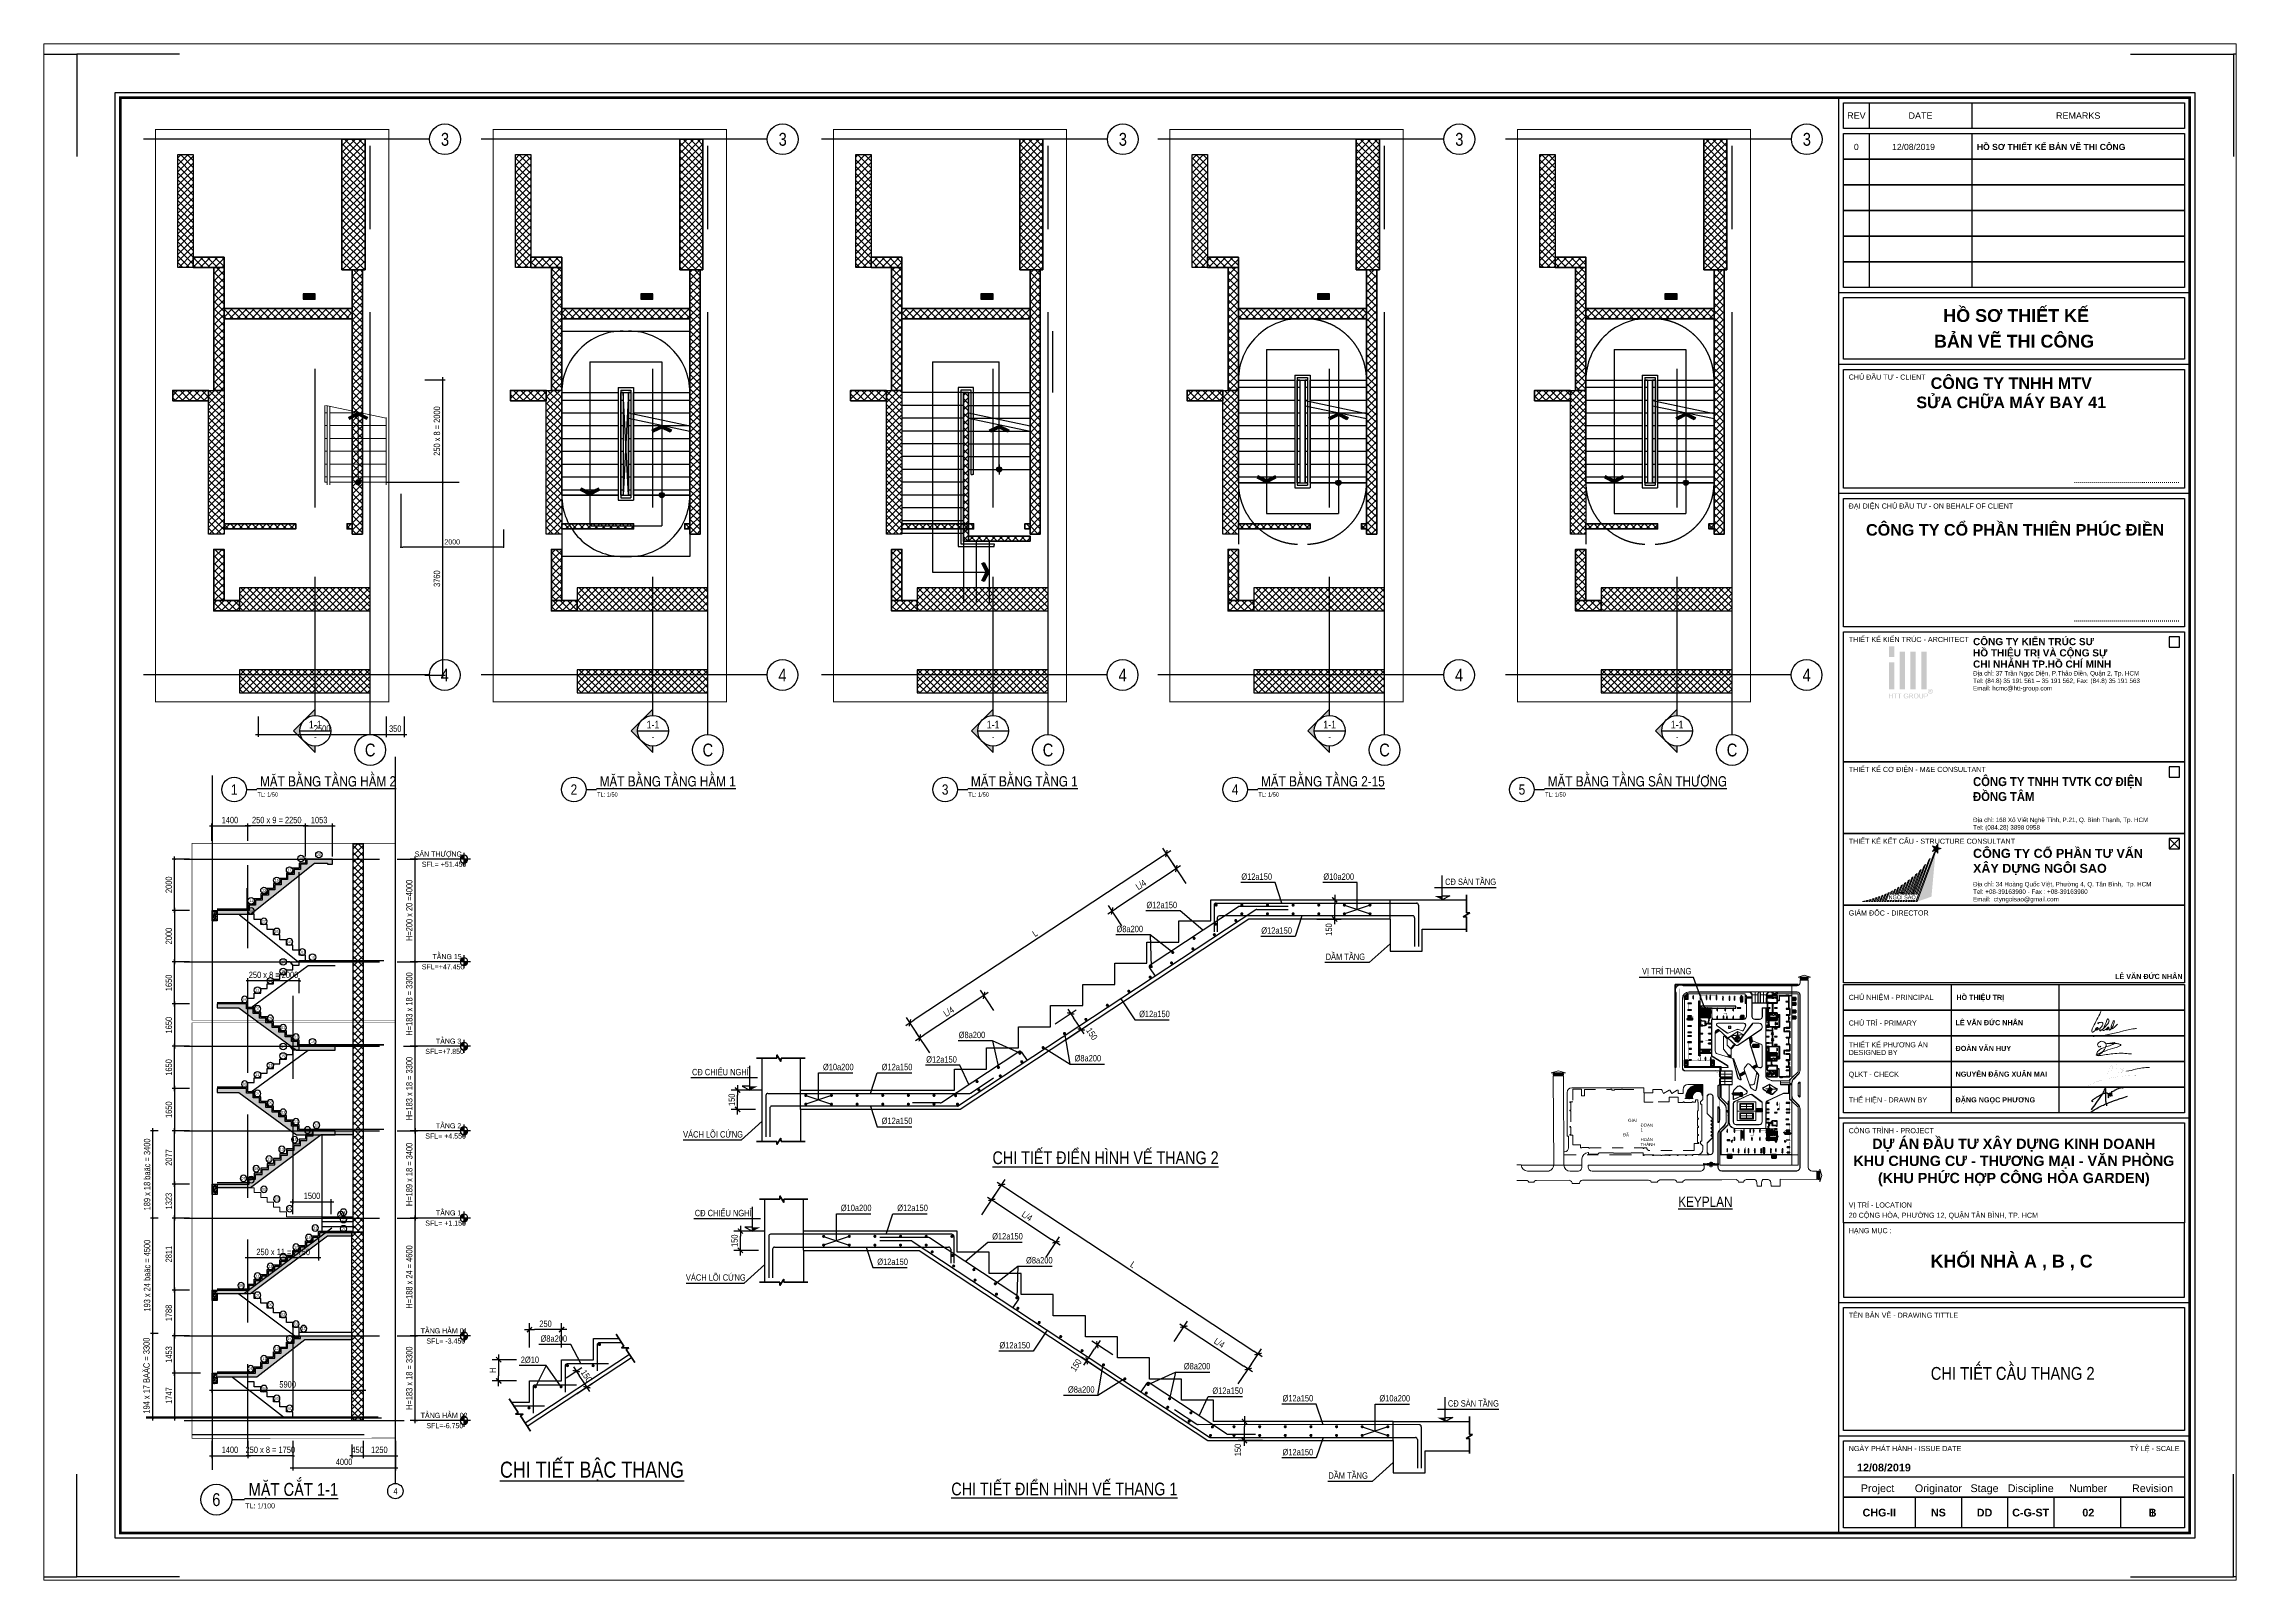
# Paper-space layout 'CHGII- NS-DD-C-G-ST-02' of a CAD drawing. Header units: millimetres. Extents: x 44 to 963, y -24 to 621.
# The model-space entities are those that its viewports show. They can reach past a viewport. Long polylines and large blocks are cut down to what shows.
import ezdxf
from ezdxf.enums import TextEntityAlignment as Align
from ezdxf.xclip import XClip

# ---------------------------------------------------------------- set-up
doc = ezdxf.new("R2010")
doc.units = ezdxf.units.MM
doc.header["$XCLIPFRAME"] = 0
for name, pattern in [('BLOCK A - CHI TIET THANG 2$0$$0$HIDDEN', [0.375, 0.25, -0.125]), ('BLOCK A - CHI TIET THANG 2$0$Center101', [13, 10, -1, 1, -1]), ('BLOCK A - CHI TIET THANG 2$0$Grid A-F$0$Center101', [13, 10, -1, 1, -1]), ('BLOCK A - CHI TIET THANG 2$0$HIDDEN', [0.375, 0.25, -0.125]), ('BLOCK A - CHI TIET THANG 2$0$Hidden21', [3, 2, -1]), ('CENTER', [2, 1.25, -0.25, 0.25, -0.25]), ('DASHED2', [0.375, 0.25, -0.125]), ('HIDDEN', [9.525, 6.35, -3.175]), ('keyplan TANG 1$0$Can Ho Tang 3$0$Unit OTEL Type3c$0$Hidden10.5', [1.5, 1, -0.5]), ('keyplan TANG 1$0$Core 1A$0$Hidden10.5', [1.5, 1, -0.5]), ('keyplan TANG 1$0$Hidden10.5', [1.5, 1, -0.5]), ('keyplan TANG 1$0$Hidden21', [3, 2, -1]), ('keyplan TANG 1$0$HTT Hidden 10.5', [1.5, 1, -0.5]), ('keyplan TANG 1$0$mb tang 1 TWA$0$Core 1A$0$Hidden10.5', [1.5, 1, -0.5]), ('keyplan TANG 1$0$mb tang 1 TWA$0$Hidden10.5', [1.5, 1, -0.5]), ('keyplan TANG 1$0$mb tang 1 TWA$0$Hidden21', [3, 2, -1]), ('keyplan TANG 1$0$mb tang 1 TWA$0$Lift Car$0$Hidden10.5', [1.5, 1, -0.5]), ('keyplan TANG 1$0$mb tang 1 TWB$0$Core 1A$0$Hidden10.5', [1.5, 1, -0.5]), ('keyplan TANG 1$0$mb tang 1 TWB$0$Hidden10.5', [1.5, 1, -0.5]), ('keyplan TANG 1$0$mb tang 1 TWB$0$Lift Car$0$Hidden10.5', [1.5, 1, -0.5]), ('keyplan TANG 1$0$mb tang 1 TWC$0$Core 1A$0$Hidden10.5', [1.5, 1, -0.5]), ('keyplan TANG 1$0$mb tang 1 TWC$0$Hidden10.5', [1.5, 1, -0.5]), ('keyplan TANG 1$0$mb tang 1 TWC$0$Hidden21', [3, 2, -1]), ('keyplan TANG 1$0$mb tang 1 TWC$0$Lift Car$0$Hidden10.5', [1.5, 1, -0.5]), ('keyplan TANG 1$0$MB_Luoi truc$0$HTT Center', [13, 10, -1, 1, -1]), ('keyplan TANG 1$0$MB_Luoi truc$1$HTT Center', [13, 10, -1, 1, -1]), ('keyplan TANG 1$0$mb_unitmix twa 1-20$0$Core 1A$0$Hidden10.5', [1.5, 1, -0.5]), ('keyplan TANG 1$0$mb_unitmix twa 1-20$0$Hidden10.5', [1.5, 1, -0.5]), ('keyplan TANG 1$0$Ranh dat$0$HTT Divide', [18, 10, -2, 1, -2, 1, -2]), ('keyplan TANG 1$0$Ranh dat$0$HTT Hidden 21', [3, 2, -1]), ('keyplan TANG 1$0$WC Vphong$0$Hidden', [7.14375, 4.7625, -2.38125]), ('MB Ham 1$0$Core 1A$0$Hidden10.5', [1.5, 1, -0.5]), ('MB Ham 1$0$Hidden21', [3, 2, -1]), ('MB Ham 2$0$Hidden21', [3, 2, -1]), ('mb_loi thang 2-19 twa$0$Hidden21', [3, 2, -1])]:
    doc.linetypes.add(name, pattern=pattern)
for name, color, linetype in [('01PM. TEXT A', 3, 'Continuous'), ('02PM. TEXT B', 4, 'Continuous'), ('03PM. TEXT C', 1, 'Continuous'), ('04PM. THIN', 7, 'Continuous'), ('05PM. FRAME', 4, 'Continuous'), ('06PM. HIDDEN', 4, 'HIDDEN'), ('07PM. WACO', 6, 'Continuous'), ('08PM. SSS X', 6, 'Continuous'), ('11PM. DIM', 2, 'Continuous'), ('12PM. GRID', 8, 'CENTER'), ('13PM. HATCH', 8, 'Continuous'), ('BLOCK A - CHI TIET THANG 1$0$Concrete Line', 6, 'Continuous'), ('BLOCK A - CHI TIET THANG 1$0$Dim 100', 1, 'Continuous'), ('BLOCK A - CHI TIET THANG 1$0$Ky hieu Truc', 1, 'Continuous'), ('BLOCK A - CHI TIET THANG 2$0$Basement Grid Line', 250, 'BLOCK A - CHI TIET THANG 2$0$Center101'), ('BLOCK A - CHI TIET THANG 2$0$Concrete Hatch', 218, 'Continuous'), ('BLOCK A - CHI TIET THANG 2$0$Dim 100', 1, 'Continuous'), ('BLOCK A - CHI TIET THANG 2$0$Dim 50', 1, 'Continuous'), ('BLOCK A - CHI TIET THANG 2$0$DnW', 20, 'Continuous'), ('BLOCK A - CHI TIET THANG 2$0$Grid Line', 251, 'BLOCK A - CHI TIET THANG 2$0$Grid A-F$0$Center101'), ('BLOCK A - CHI TIET THANG 2$0$Hatch vat lieu', 252, 'Continuous'), ('BLOCK A - CHI TIET THANG 2$0$Ky hieu Truc', 1, 'Continuous'), ('BLOCK A - CHI TIET THANG 2$0$Lat san', 5, 'Continuous'), ('BLOCK A - CHI TIET THANG 2$0$Net thay Tuong', 3, 'Continuous'), ('BLOCK A - CHI TIET THANG 2$0$Number Step', 94, 'Continuous'), ('CHG_XX_Khung ten$0$TKTC', 1, 'Continuous'), ('CHI TIET THANG SAN VUON$0$Number Step', 94, 'Continuous'), ('keyplan TANG 1$0$Brick Wall', 250, 'Continuous'), ('keyplan TANG 1$0$Concrete Line', 250, 'Continuous'), ('keyplan TANG 1$0$Curtain Line', 250, 'Continuous'), ('keyplan TANG 1$0$Door', 250, 'Continuous'), ('keyplan TANG 1$0$Furniture', 250, 'Continuous'), ('keyplan TANG 1$0$Glass', 250, 'Continuous'), ('keyplan TANG 1$0$mb tang 1 TWA$0$Brick Wall', 250, 'Continuous'), ('keyplan TANG 1$0$mb tang 1 TWA$0$Concrete Hatch', 250, 'Continuous'), ('keyplan TANG 1$0$mb tang 1 TWA$0$Concrete Line', 250, 'Continuous'), ('keyplan TANG 1$0$mb tang 1 TWA$0$Concrete Solid', 250, 'Continuous'), ('keyplan TANG 1$0$mb tang 1 TWA$0$Curtain Line', 250, 'Continuous'), ('keyplan TANG 1$0$mb tang 1 TWA$0$Door', 250, 'Continuous'), ('keyplan TANG 1$0$mb tang 1 TWA$0$Furniture', 250, 'Continuous'), ('keyplan TANG 1$0$mb tang 1 TWA$0$Glass', 250, 'Continuous'), ('keyplan TANG 1$0$mb tang 1 TWA$0$Lift Car', 250, 'Continuous'), ('keyplan TANG 1$0$mb tang 1 TWA$0$Opening Hidden', 250, 'keyplan TANG 1$0$mb tang 1 TWA$0$Core 1A$0$Hidden10.5'), ('keyplan TANG 1$0$mb tang 1 TWA$0$Opening Line', 250, 'Continuous'), ('keyplan TANG 1$0$mb tang 1 TWA$0$Opening Text', 250, 'Continuous'), ('keyplan TANG 1$0$mb tang 1 TWA$0$Staircase', 250, 'Continuous'), ('keyplan TANG 1$0$mb tang 1 TWA$0$Staircase Break', 250, 'Continuous'), ('keyplan TANG 1$0$mb tang 1 TWA$0$Staircase Direction', 250, 'Continuous'), ('keyplan TANG 1$0$mb tang 1 TWA$0$Staircase Hidden', 250, 'keyplan TANG 1$0$mb tang 1 TWA$0$Hidden21'), ('keyplan TANG 1$0$mb tang 1 TWA$0$Wall Hatch', 250, 'Continuous'), ('keyplan TANG 1$0$mb tang 1 TWB$0$Brick Wall', 250, 'Continuous'), ('keyplan TANG 1$0$mb tang 1 TWB$0$Concrete Line', 250, 'Continuous'), ('keyplan TANG 1$0$mb tang 1 TWB$0$Curtain Line', 250, 'Continuous'), ('keyplan TANG 1$0$mb tang 1 TWB$0$Door', 250, 'Continuous'), ('keyplan TANG 1$0$mb tang 1 TWB$0$Furniture', 250, 'Continuous'), ('keyplan TANG 1$0$mb tang 1 TWB$0$Glass', 250, 'Continuous'), ('keyplan TANG 1$0$mb tang 1 TWB$0$Lift Car', 250, 'Continuous'), ('keyplan TANG 1$0$mb tang 1 TWB$0$Opening Hidden', 250, 'keyplan TANG 1$0$mb tang 1 TWB$0$Core 1A$0$Hidden10.5'), ('keyplan TANG 1$0$mb tang 1 TWB$0$Opening Line', 250, 'Continuous'), ('keyplan TANG 1$0$mb tang 1 TWB$0$Staircase', 250, 'Continuous'), ('keyplan TANG 1$0$mb tang 1 TWB$0$Staircase Break', 250, 'Continuous'), ('keyplan TANG 1$0$mb tang 1 TWB$0$Staircase Direction', 250, 'Continuous'), ('keyplan TANG 1$0$mb tang 1 TWB$0$Wall Hatch', 250, 'Continuous'), ('keyplan TANG 1$0$mb tang 1 TWC$0$Brick Wall', 250, 'Continuous'), ('keyplan TANG 1$0$mb tang 1 TWC$0$Concrete Line', 250, 'Continuous'), ('keyplan TANG 1$0$mb tang 1 TWC$0$Curtain Line', 250, 'Continuous'), ('keyplan TANG 1$0$mb tang 1 TWC$0$Door', 250, 'Continuous'), ('keyplan TANG 1$0$mb tang 1 TWC$0$Furniture', 250, 'Continuous'), ('keyplan TANG 1$0$mb tang 1 TWC$0$Glass', 250, 'Continuous'), ('keyplan TANG 1$0$mb tang 1 TWC$0$Lift Car', 250, 'Continuous'), ('keyplan TANG 1$0$mb tang 1 TWC$0$Opening Hidden', 250, 'keyplan TANG 1$0$mb tang 1 TWC$0$Core 1A$0$Hidden10.5'), ('keyplan TANG 1$0$mb tang 1 TWC$0$Opening Line', 250, 'Continuous'), ('keyplan TANG 1$0$mb tang 1 TWC$0$Opening Text', 250, 'Continuous'), ('keyplan TANG 1$0$mb tang 1 TWC$0$Staircase', 250, 'Continuous'), ('keyplan TANG 1$0$mb tang 1 TWC$0$Staircase Break', 250, 'Continuous'), ('keyplan TANG 1$0$mb tang 1 TWC$0$Staircase Direction', 250, 'Continuous'), ('keyplan TANG 1$0$mb tang 1 TWC$0$Staircase Hidden', 250, 'keyplan TANG 1$0$mb tang 1 TWC$0$Hidden21'), ('keyplan TANG 1$0$mb tang 1 TWC$0$Wall Hatch', 250, 'Continuous'), ('keyplan TANG 1$0$mb tang 1 TWC$0$X-Ref', 250, 'Continuous'), ('keyplan TANG 1$0$MB_Cot tang 1$0$Concrete Hatch', 250, 'Continuous'), ('keyplan TANG 1$0$MB_Cot tang 1$0$Concrete Line', 250, 'Continuous'), ('keyplan TANG 1$0$MB_Cot tang 1$0$Concrete Solid', 250, 'Continuous'), ('keyplan TANG 1$0$MB_Cot tang 1$0$Lift Car', 250, 'Continuous'), ('keyplan TANG 1$0$mb_unitmix twa 1-20$0$Door', 250, 'Continuous'), ('keyplan TANG 1$0$mb_unitmix twa 1-20$0$Glass', 250, 'Continuous'), ('keyplan TANG 1$0$mb_unitmix twa 1-20$0$Lan can', 250, 'Continuous'), ('keyplan TANG 1$0$mb_unitmix twa 1-20$0$Net thay Tran', 250, 'Continuous'), ('keyplan TANG 1$0$mb_unitmix twa 1-20$0$Opening Hidden', 250, 'keyplan TANG 1$0$mb_unitmix twa 1-20$0$Core 1A$0$Hidden10.5'), ('keyplan TANG 1$0$mb_unitmix twa 1-20$0$Opening Line', 250, 'Continuous'), ('keyplan TANG 1$0$mb_unitmix twa 1-20$0$Wall Hatch', 250, 'Continuous'), ('keyplan TANG 1$0$Opening Hidden', 250, 'keyplan TANG 1$0$Core 1A$0$Hidden10.5'), ('keyplan TANG 1$0$Opening Line', 250, 'Continuous'), ('keyplan TANG 1$0$Opening Text', 250, 'Continuous'), ('keyplan TANG 1$0$Ramp Line', 250, 'Continuous'), ('keyplan TANG 1$0$Stair handrail', 250, 'Continuous'), ('keyplan TANG 1$0$Staircase', 250, 'Continuous'), ('keyplan TANG 1$0$Staircase Break', 250, 'Continuous'), ('keyplan TANG 1$0$Staircase Direction', 250, 'Continuous'), ('keyplan TANG 1$0$Staircase Hidden', 250, 'keyplan TANG 1$0$Hidden21'), ('keyplan TANG 1$0$Trench Hatch', 250, 'Continuous'), ('keyplan TANG 1$0$Trench Line', 250, 'Continuous'), ('keyplan TANG 1$0$Vat dung', 250, 'keyplan TANG 1$0$HTT Hidden 10.5'), ('MB Ham 1$0$Staircase', 30, 'Continuous'), ('MB Ham 1$0$Staircase Break', 1, 'Continuous'), ('MB Ham 1$0$Staircase Direction', 32, 'Continuous'), ('MB Ham 1$0$Staircase Hidden', 34, 'MB Ham 1$0$Hidden21'), ('MB Ham 1$0$Thong Tang', 154, 'MB Ham 1$0$Core 1A$0$Hidden10.5'), ('MB Ham 2$0$Staircase', 30, 'Continuous'), ('MB Ham 2$0$Staircase Hidden', 34, 'MB Ham 2$0$Hidden21'), ('MB Ham 2$0$Wall Hatch', 134, 'Continuous'), ('mb tang 1 TWA$0$Brick Wall', 4, 'Continuous'), ('mb tang 1 TWA$0$Staircase', 30, 'Continuous'), ('mb tang 1 TWA$0$Staircase Break', 1, 'Continuous'), ('mb tang 1 TWA$0$Staircase Direction', 32, 'Continuous'), ('mb tang 1 TWA$0$Wall Hatch', 134, 'Continuous'), ('mb_cot ham 2$0$Concrete Line', 6, 'Continuous'), ('mb_loi thang 2-19 twa$0$Staircase', 30, 'Continuous'), ('mb_loi thang 2-19 twa$0$Staircase Break', 1, 'Continuous'), ('mb_loi thang 2-19 twa$0$Staircase Direction', 32, 'Continuous'), ('mb_loi thang 2-19 twa$0$Staircase Hidden', 34, 'mb_loi thang 2-19 twa$0$Hidden21')]:
    doc.layers.add(name, color=color, linetype=linetype)
for name, color, linetype, lineweight in [('BLOCK A - CHI TIET THANG 2$0$Basement CH', 252, 'BLOCK A - CHI TIET THANG 2$0$Hidden21', 9), ('BLOCK A - CHI TIET THANG 2$0$NET THAY', 2, 'Continuous', 25), ('CHG_XX_Khung ten$0$TEXT', 7, 'Continuous', 15), ('keyplan TANG 1$0$Cau thang', 250, 'Continuous', 15), ('keyplan TANG 1$0$Dim 100', 250, 'Continuous', 5), ('keyplan TANG 1$0$Ghi chu ban ve', 250, 'Continuous', 20), ('keyplan TANG 1$0$Hatch vat lieu', 250, 'Continuous', 5), ('keyplan TANG 1$0$mb tang 1 TWA$0$Ghi chu ban ve', 250, 'Continuous', 20), ('keyplan TANG 1$0$mb tang 1 TWA$0$Net cat Tuong', 250, 'Continuous', 40), ('keyplan TANG 1$0$mb tang 1 TWA$0$Net thay Tuong', 250, 'Continuous', 20), ('keyplan TANG 1$0$mb tang 1 TWA$0$Wall Line', 250, 'Continuous', 70), ('keyplan TANG 1$0$mb tang 1 TWB$0$Ghi chu ban ve', 250, 'Continuous', 20), ('keyplan TANG 1$0$mb tang 1 TWB$0$Net cat Tuong', 250, 'Continuous', 40), ('keyplan TANG 1$0$mb tang 1 TWB$0$Wall Line', 250, 'Continuous', 70), ('keyplan TANG 1$0$mb tang 1 TWC$0$Ghi chu ban ve', 250, 'Continuous', 20), ('keyplan TANG 1$0$mb tang 1 TWC$0$Net cat Tuong', 250, 'Continuous', 40), ('keyplan TANG 1$0$mb tang 1 TWC$0$Net Thay khac', 250, 'Continuous', 15), ('keyplan TANG 1$0$mb tang 1 TWC$0$Wall Line', 250, 'Continuous', 70), ('keyplan TANG 1$0$MB_Luoi truc$0$Luoi Truc', 250, 'keyplan TANG 1$0$MB_Luoi truc$0$HTT Center', 9), ('keyplan TANG 1$0$MB_Luoi truc$1$Luoi Truc', 250, 'keyplan TANG 1$0$MB_Luoi truc$1$HTT Center', 9), ('keyplan TANG 1$0$mb_unitmix twa 1-20$0$Cua so', 250, 'Continuous', 9), ('keyplan TANG 1$0$mb_unitmix twa 1-20$0$Ghi chu ban ve', 250, 'Continuous', 20), ('keyplan TANG 1$0$mb_unitmix twa 1-20$0$Hatch vat lieu', 250, 'Continuous', 5), ('keyplan TANG 1$0$mb_unitmix twa 1-20$0$Net Thay khac', 250, 'Continuous', 15), ('keyplan TANG 1$0$mb_unitmix twa 1-20$0$Wall Line', 250, 'Continuous', 70), ('keyplan TANG 1$0$Net cat Tuong', 250, 'Continuous', 40), ('keyplan TANG 1$0$Net Thay khac', 250, 'Continuous', 15), ('keyplan TANG 1$0$Net thay Tuong', 250, 'Continuous', 20), ('keyplan TANG 1$0$Ramp doc', 250, 'Continuous', 5), ('keyplan TANG 1$0$Ranh dat$0$CGXD', 250, 'keyplan TANG 1$0$Ranh dat$0$HTT Hidden 21', 40), ('keyplan TANG 1$0$Ranh dat$0$Ranh dat', 250, 'keyplan TANG 1$0$Ranh dat$0$HTT Divide', 40), ('keyplan TANG 1$0$Thiet bi Ve Sinh', 250, 'Continuous', 9), ('MB Ham 2$0$Wall Line', 4, 'Continuous', 70), ('mb tang 1 TWA$0$Wall Line', 4, 'Continuous', 70), ('tam cap ram', 8, 'Continuous', 5), ('TEXT', 7, 'Continuous', 15)]:
    doc.layers.add(name, color=color, linetype=linetype, lineweight=lineweight)
doc.layers.add('CHG_XX_Khung ten$0$A1 BORDER$0$DGIONG', color=7, linetype='Continuous', lineweight=13, true_color=0x29ffff)
doc.layers.add('CHG_XX_Khung ten$0$A1 BORDER$0$STICK', color=7, linetype='Continuous', lineweight=9, true_color=0xe60000)
doc.styles.add('$0$title block pccc$0$Arial - Bold', font='arialbd.ttf', dxfattribs={"height": 2.5})
doc.styles.add('[PMDC2013]STYLE', font='arial.ttf', dxfattribs={"width": 0.8})
doc.styles.add('BLOCK A - CHI TIET THANG 1$0$VNI-HelveC', font='VHELVCN_0.TTF')
doc.styles.add('BLOCK A - CHI TIET THANG 1$0$VNI-HelveCB', font='VHELVCB_0.TTF')
doc.styles.add('BLOCK A - CHI TIET THANG 2$0$$0$Title Block Bold', font='VHELVEB_0.TTF')
doc.styles.add('BLOCK A - CHI TIET THANG 2$0$VNI-HelveC', font='VHELVCN_0.TTF')
doc.styles.add('BLOCK A - CHI TIET THANG 2$0$VNI-HelveCB', font='VHELVCB_0.TTF')
doc.styles.add('CHG_XX_Khung ten$0$A1 BORDER$0$ARIAL', font='arial.ttf')
doc.styles.add('CHG_XX_Khung ten$0$A1 BORDER$0$Arial - Bold', font='arialbd.ttf', dxfattribs={"height": 2.5})
doc.styles.add('CHG_XX_Khung ten$0$A1 BORDER$0$Star-AvoBold', font='VAVOB_0.TTF')
doc.styles.add('CHG_XX_Khung ten$0$A1 BORDER$0$Title Block DD$0$ARIAL', font='arial.ttf')
doc.styles.add('CHG_XX_Khung ten$0$A1 BORDER$0$Title Block DD$0$Arial - Bold', font='arialbd.ttf', dxfattribs={"height": 2.5})
doc.styles.add('CHG_XX_Khung ten$0$arial', font='arial.ttf')
doc.styles.add('CHG_XX_Khung ten$0$Arial - Bold', font='arialbd.ttf')
doc.styles.add('CHG_XX_Khung ten$0$ArialB', font='arialbd.ttf')
doc.styles.add('CHG_XX_Khung ten$0$title block pccc$0$ARIAL', font='arial.ttf')
doc.styles.add('CHG_XX_Khung ten$0$title block pccc$0$Arial - Bold', font='arialbd.ttf', dxfattribs={"height": 2.5})
doc.styles.add('keyplan TANG 1$0$Arial_11', font='arial.ttf', dxfattribs={"height": 3.442365})
doc.styles.add('keyplan TANG 1$0$Arial_C', font='arial.ttf')
doc.styles.add('keyplan TANG 1$0$mb tang 1 TWA$0$Arial_C', font='arial.ttf')
doc.styles.add('keyplan TANG 1$0$mb tang 1 TWA$0$Core 1A$0$VNI-HelveC', font='VHELVCN_0.TTF')
doc.styles.add('keyplan TANG 1$0$mb tang 1 TWA$0$VNI-HelveC', font='VHELVCN_0.TTF')
doc.styles.add('keyplan TANG 1$0$mb tang 1 TWB$0$Arial_C', font='arial.ttf')
doc.styles.add('keyplan TANG 1$0$mb tang 1 TWB$0$Core 1A$0$VNI-HelveC', font='VHELVCN_0.TTF')
doc.styles.add('keyplan TANG 1$0$mb tang 1 TWC$0$Arial_C', font='arial.ttf')
doc.styles.add('keyplan TANG 1$0$mb tang 1 TWC$0$Core 1A$0$VNI-HelveC', font='VHELVCN_0.TTF')
doc.styles.add('keyplan TANG 1$0$mb tang 1 TWC$0$VNI-HelveC', font='VHELVCN_0.TTF')
doc.styles.add('keyplan TANG 1$0$mb_unitmix twa 1-20$0$Core 1A$0$VNI-HelveC', font='VHELVCN_0.TTF')
doc.styles.add('keyplan TANG 1$0$VNI-HelveC', font='VHELVCN_0.TTF')
doc.styles.add('VN', font='VHELVCB_0.TTF')
doc.dimstyles.new('20', dxfattribs={"dimtxt": 250, "dimasz": 200, "dimexe": 250, "dimexo": 0, "dimgap": 100, "dimtad": 1, "dimdec": 0, "dimlfac": 0.2, "dimzin": 0, "dimdsep": 46, "dimtxsty": '[PMDC2013]STYLE', "dimblk": 'TICK', "dimcen": 0, "dimdle": 300, "dimclrd": 2, "dimclre": 2, "dimclrt": 4, "dimadec": 0, "dimazin": 0, "dimtfac": 0.004, "dimtdec": 0, "dimtix": 1, "dimtmove": 2, "dimatfit": 3, "dimldrblk": 'TICK', "dimfxl": 1, "dimtvp": 0.8, "dimtolj": 1, "dimtzin": 0, "dimarcsym": 0})
doc.dimstyles.new('BLOCK A - CHI TIET THANG 1$0$Dim 50 (A1-A2)', dxfattribs={"dimscale": 50, "dimtxt": 2.5, "dimasz": 0.7, "dimexe": 1, "dimexo": 1, "dimgap": 1, "dimtad": 1, "dimdec": 0, "dimzin": 12, "dimdsep": 46, "dimtxsty": '[PMDC2013]STYLE', "dimblk": 'ARCHTICK', "dimcen": 0, "dimdle": 1, "dimclrd": 2, "dimclre": 2, "dimclrt": 4, "dimadec": 0, "dimazin": 0, "dimtfac": 1, "dimtdec": 0, "dimtix": 1, "dimtmove": 2, "dimatfit": 3, "dimldrblk": 'ARCHTICK', "dimfxl": 1, "dimtolj": 1, "dimtzin": 0, "dimarcsym": 0})
doc.dimstyles.new('BLOCK A - CHI TIET THANG 2$0$Dim 50 (A1-A2)', dxfattribs={"dimscale": 50, "dimtxt": 2, "dimasz": 0.7, "dimexe": 0, "dimexo": 1, "dimgap": 1, "dimtad": 1, "dimdec": 0, "dimzin": 12, "dimdsep": 46, "dimtxsty": 'BLOCK A - CHI TIET THANG 2$0$VNI-HelveC', "dimblk": 'BLOCK A - CHI TIET THANG 2$0$_Dot', "dimcen": 1, "dimclrd": 256, "dimclre": 256, "dimclrt": 3, "dimadec": 0, "dimazin": 0, "dimtfac": 1, "dimtdec": 0, "dimtix": 1, "dimtmove": 2, "dimatfit": 3, "dimldrblk": 'BLOCK A - CHI TIET THANG 2$0$HTT Arrow 30', "dimfxl": 1, "dimtfill": 1, "dimtolj": 1, "dimtzin": 0, "dimarcsym": 0})
doc.dimstyles.new('keyplan TANG 1$0$Dim 100 (A1-A2)', dxfattribs={"dimscale": 100, "dimtxt": 2, "dimasz": 0.7, "dimexe": 0, "dimexo": 1, "dimgap": 1, "dimtad": 1, "dimdec": 0, "dimzin": 12, "dimdsep": 46, "dimtxsty": 'keyplan TANG 1$0$Arial_C', "dimblk": 'keyplan TANG 1$0$_Dot', "dimcen": 1, "dimclrd": 256, "dimclre": 256, "dimclrt": 3, "dimadec": 0, "dimazin": 0, "dimtfac": 1, "dimtdec": 0, "dimtix": 1, "dimtmove": 2, "dimatfit": 3, "dimldrblk": 'keyplan TANG 1$0$HTT Arrow 30', "dimfxl": 1, "dimtolj": 1, "dimtzin": 0, "dimarcsym": 0})
doc.dimstyles.new('keyplan TANG 1$0$mb tang 1 TWA$0$Dim 100 (A1-A2)', dxfattribs={"dimscale": 100, "dimtxt": 2, "dimasz": 0.7, "dimexe": 0, "dimexo": 1, "dimgap": 1, "dimtad": 1, "dimdec": 0, "dimzin": 12, "dimdsep": 46, "dimtxsty": 'keyplan TANG 1$0$mb tang 1 TWA$0$Arial_C', "dimblk": 'keyplan TANG 1$0$mb tang 1 TWA$0$_Dot', "dimcen": 1, "dimclrd": 256, "dimclre": 256, "dimclrt": 3, "dimadec": 0, "dimazin": 0, "dimtfac": 1, "dimtdec": 0, "dimtix": 1, "dimtmove": 2, "dimatfit": 3, "dimldrblk": 'keyplan TANG 1$0$mb tang 1 TWA$0$HTT Arrow 30', "dimfxl": 1, "dimtolj": 1, "dimtzin": 0, "dimarcsym": 0})
doc.dimstyles.new('keyplan TANG 1$0$mb tang 1 TWB$0$Dim 100 (A1-A2)', dxfattribs={"dimscale": 100, "dimtxt": 2, "dimasz": 0.7, "dimexe": 0, "dimexo": 1, "dimgap": 1, "dimtad": 1, "dimdec": 0, "dimzin": 12, "dimdsep": 46, "dimtxsty": 'keyplan TANG 1$0$mb tang 1 TWB$0$Arial_C', "dimblk": 'keyplan TANG 1$0$mb tang 1 TWB$0$_Dot', "dimcen": 1, "dimclrd": 256, "dimclre": 256, "dimclrt": 3, "dimadec": 0, "dimazin": 0, "dimtfac": 1, "dimtdec": 0, "dimtix": 1, "dimtmove": 2, "dimatfit": 3, "dimldrblk": 'keyplan TANG 1$0$mb tang 1 TWB$0$HTT Arrow 30', "dimfxl": 1, "dimtolj": 1, "dimtzin": 0, "dimarcsym": 0})
doc.dimstyles.new('keyplan TANG 1$0$mb tang 1 TWC$0$Dim 100 (A1-A2)', dxfattribs={"dimscale": 100, "dimtxt": 2, "dimasz": 0.7, "dimexe": 0, "dimexo": 1, "dimgap": 1, "dimtad": 1, "dimdec": 0, "dimzin": 12, "dimdsep": 46, "dimtxsty": 'keyplan TANG 1$0$mb tang 1 TWC$0$Arial_C', "dimblk": 'keyplan TANG 1$0$mb tang 1 TWC$0$_Dot', "dimcen": 1, "dimclrd": 256, "dimclre": 256, "dimclrt": 3, "dimadec": 0, "dimazin": 0, "dimtfac": 1, "dimtdec": 0, "dimtix": 1, "dimtmove": 2, "dimatfit": 3, "dimldrblk": 'keyplan TANG 1$0$mb tang 1 TWC$0$HTT Arrow 30', "dimfxl": 1, "dimtolj": 1, "dimtzin": 0, "dimarcsym": 0})
pattern_1 = [(90, (2200, 2500), (-250, 2e-14), [])]
pattern_2 = [(45, (4100, 900), (-70.7107, 70.7107), [])]
pattern_3 = [(45, (1200, 3150), (-70.7107, 70.7107), [])]
pattern_4 = [(45, (3800, 900), (-70.7107, 70.7107), [])]
pattern_5 = [(45, (1600, 900), (-70.7107, 70.7107), [])]
pattern_6 = [(90, (2200, 2550), (-250, 2e-14), [])]
pattern_7 = [(45, (150, 150), (-70.71, 70.71), [])]
pattern_8 = [(45, (-691944.65, -3824.53), (-67.351921, 67.351921), []), (135, (-691944.65, -3824.53), (-67.351921, -67.351921), [])]
pattern_9 = [(82.5, (-17326.212, 46922.35), (-26.8036012, 25.1065117), [0, -28.956, 0, -32.385, 0, -30.95625]), (52.5, (-17326.21, 46922.35), (-14.1758196, 61.854964), [0, -15.621, 0, -26.0985, 0, -10.00125]), (12.5, (-17342.78, 46905.78), (41.872487, 42.0249234), [0, -9.525, 0, -34.29, 0, -44.7675]), (2.5, (-17342.78, 46905.78), (28.6710832, 52.3163086), [0, -4.7625, 0, -22.479, 0, -25.7175])]
pattern_10 = [(82.5, (-17326.212, 46927.512), (-26.8036012, 25.1065117), [0, -28.956, 0, -32.385, 0, -30.95625]), (52.5, (-17326.21, 46927.51), (-14.1758196, 61.854964), [0, -15.621, 0, -26.0985, 0, -10.00125]), (12.5, (-17342.78, 46910.943), (41.872487, 42.0249234), [0, -9.525, 0, -34.29, 0, -44.7675]), (2.5, (-17342.78, 46910.943), (28.6710832, 52.3163086), [0, -4.7625, 0, -22.479, 0, -25.7175])]
pattern_11 = [(45, (-17476.2, 46577.5), (-353.5534, 353.5534), []), (45, (-17476.2, 46677.5), (-707.1068, 707.1068), []), (50, (-17476.2, 46577.5), (717.2602, -62.75213), [75, -825]), (355, (-17476.2, 46577.5), (-138.7513, 752.1921), [60, -660]), (100.4514, (-17416.44, 46572.3), (578.5094, 689.43954), [63.7402, -701.1421]), (46.1842, (-17476.2, 46777.5), (1067.241, -165.519), [112.5, -1237.5]), (96.6356, (-17387.3, 46763.7), (934.6627, 974.1179), [95.6103, -1051.713]), (351.1842, (-17476.2, 46777.5), (934.662, 974.1186), [90, -990]), (21, (-17376.2, 46727.5), (596.90705, -402.6189), [75, -825]), (326, (-17376.2, 46727.5), (243.3153, 725.15005), [60, -660]), (71.4514, (-17326.5, 46693.96), (840.2226, 322.5305), [63.7402, -701.1421]), (37.5, (-17476.2, 46577.5), (12.159855, 332.89385), [0, -652, 0, -670, 0, -662.5]), (7.5, (-17476.2, 46577.5), (263.06954, 394.41171), [0, -382, 0, -637, 0, -252.5]), (327.5, (-17699.2, 46577.5), (533.82244, -22.55487), [0, -250, 0, -780, 0, -1035]), (317.5, (-17799.2, 46577.5), (583.18617, 100.10498), [0, -325, 0, -518, 0, -735]), (0, (-17126.2, 46927.5), (0, 1750), [175, -1575]), (0, (-16601.2, 47277.5), (0, 1750), [175, -1575]), (0, (-16951.2, 47977.5), (0, 1750), [175, -700, 175, -700]), (90, (-17126.2, 46927.5), (-1750, 1e-13), [175, -1575]), (90, (-16951.2, 47977.5), (-1750, 1e-13), [175, -1575]), (90, (-16426.2, 47277.5), (-1750, 1e-13), [175, -1575]), (90, (-16076.2, 47802.5), (-1750, 1e-13), [175, -1575]), (135, (-16951.2, 46927.5), (-1750.0327, 2e-13), [247.52, -2227.4]), (135, (-16776.2, 47977.5), (-1750.0327, 2e-13), [247.52, -2227.4]), (45, (-16601.2, 47277.5), (2e-13, 1750.0327), [247.52, -494.97, 247.52, -1484.91]), (0, (-17826.21, 46577.51), (175, 175), [-350, 0])]
pattern_12 = [(225, (-17326.21, 46927.51), (67.351921, -67.351921), []), (315, (-17326.21, 46927.51), (67.351921, 67.351921), [])]

# ---------------------------------------------------------------- blocks, each defined once
blk = doc.blocks.new('CHG_XX_Khung ten$0$A1 BORDER$0$HTT-Logo')
at = {"true_color": 0x134fb3}
h = blk.add_hatch(color=154, dxfattribs=at)
h.paths.add_polyline_path([(3, 29.1), (0, 29.1), (0, 23.1), (3, 23.1)])
h.paths.add_polyline_path([(3, 20.1), (0, 20.1), (0, 5.1), (3, 5.1)])
h.paths.add_polyline_path([(9, 26.1), (6, 26.1), (6, 5.1), (9, 5.1)])
h.paths.add_polyline_path([(15, 26.1), (12, 26.1), (12, 5.1), (15, 5.1)])
h.paths.add_polyline_path([(21, 26.1), (18, 26.1), (18, 5.1), (21, 5.1)])
h.paths.add_polyline_path([(2.1, 2.7), (1.8, 2.7), (1.8, 1.6), (0.4, 1.6), (0.4, 2.7), (0, 2.7), (0, 0), (0.4, 0), (0.4, 1.3), (1.8, 1.3), (1.8, 0), (2.1, 0)])
h.paths.add_polyline_path([(4.6, 2.7), (2.5, 2.7), (2.5, 2.4), (3.4, 2.4), (3.4, 0), (3.8, 0), (3.8, 2.4), (4.6, 2.4)])
h.paths.add_polyline_path([(7, 2.7), (4.8, 2.7), (4.8, 2.4), (5.7, 2.4), (5.7, 0), (6.1, 0), (6.1, 2.4), (7, 2.4)])
h.paths.add_polyline_path([(8.6, 1.4), (8.6, 1.4), (8.7, 1.6), (8.7, 1.7), (8.7, 1.9), (8.8, 2), (8.9, 2.2), (9, 2.3), (9.2, 2.4), (9.3, 2.4), (9.4, 2.4), (9.6, 2.4), (9.8, 2.4), (10, 2.4), (10.1, 2.3), (10.3, 2.2), (10.3, 2), (10.4, 1.9), (10.7, 1.9), (10.7, 2.1), (10.6, 2.3), (10.5, 2.4), (10.4, 2.5), (10.3, 2.6), (10.2, 2.7), (10.1, 2.7), (10, 2.7), (9.8, 2.7), (9.6, 2.7), (9.6, 2.7), (9.4, 2.7), (9.2, 2.7), (9.1, 2.6), (8.9, 2.6), (8.9, 2.6), (8.7, 2.5), (8.6, 2.4), (8.5, 2.2), (8.4, 2.1), (8.4, 2), (8.3, 1.8), (8.3, 1.7), (8.3, 1.5), (8.3, 1.3), (8.3, 1.3), (8.3, 1.1), (8.3, 0.9), (8.4, 0.8), (8.4, 0.6), (8.5, 0.6), (8.6, 0.4), (8.7, 0.3), (8.8, 0.2), (8.9, 0.1), (9, 0.1), (9.2, 0), (9.3, 0), (9.5, 0), (9.7, 0), (9.7, 0), (9.9, 0), (10.1, 0), (10.2, 0.1), (10.3, 0.1), (10.5, 0.2), (10.6, 0.3), (10.8, 0.4), (10.8, 1.4), (9.6, 1.4), (9.6, 1.1), (10.4, 1.1), (10.4, 0.6), (10.4, 0.5), (10.3, 0.4), (10.1, 0.4), (10, 0.3), (9.8, 0.3), (9.6, 0.3), (9.6, 0.3), (9.4, 0.3), (9.3, 0.3), (9.1, 0.4), (9, 0.5), (8.9, 0.6), (8.8, 0.8), (8.7, 0.9), (8.7, 1), (8.7, 1.2)])
h.paths.add_polyline_path([(13.2, 1.4), (13.3, 1.5), (13.3, 1.5), (13.4, 1.6), (13.4, 1.8), (13.5, 2), (13.5, 2.1), (13.4, 2.2), (13.3, 2.4), (13.3, 2.4), (13.2, 2.5), (13, 2.6), (13, 2.6), (12.9, 2.7), (12.7, 2.7), (12.5, 2.7), (11.3, 2.7), (11.3, 0), (11.7, 0), (11.7, 1.2), (12.1, 1.2), (12.1, 1.2), (12.3, 1.2), (12.4, 1.1), (12.5, 1.1), (12.6, 0.9), (12.7, 0.9), (12.8, 0.7), (12.9, 0.6), (13.2, 0), (13.7, 0), (13.2, 0.7), (13.1, 0.8), (13, 1), (12.9, 1.1), (12.9, 1.1), (12.7, 1.2), (12.9, 1.3), (13, 1.3)])
h.paths.add_polyline_path([(11.7, 1.5), (11.7, 2.4), (12.5, 2.4), (12.7, 2.4), (12.8, 2.4), (13, 2.3), (13.1, 2.1), (13.1, 2), (13.1, 1.9), (13, 1.7), (13, 1.6), (12.8, 1.6), (12.6, 1.5), (12.4, 1.5)], flags=16)
h.paths.add_polyline_path([(16.5, 1.4), (16.5, 1.6), (16.4, 1.8), (16.4, 1.9), (16.3, 2.1), (16.3, 2.1), (16.2, 2.2), (16.1, 2.4), (16, 2.5), (15.9, 2.6), (15.8, 2.6), (15.7, 2.7), (15.5, 2.7), (15.4, 2.7), (15.2, 2.7), (15.2, 2.7), (15, 2.7), (14.8, 2.7), (14.7, 2.6), (14.5, 2.6), (14.4, 2.5), (14.3, 2.4), (14.2, 2.3), (14.1, 2.1), (14, 2), (14, 1.8), (13.9, 1.7), (13.9, 1.5), (13.9, 1.3), (13.9, 1.3), (13.9, 1.1), (14, 1), (14, 0.8), (14.1, 0.6), (14.1, 0.6), (14.2, 0.5), (14.3, 0.3), (14.4, 0.2), (14.5, 0.1), (14.6, 0.1), (14.7, 0), (14.9, 0), (15, 0), (15.2, 0), (15.2, 0), (15.4, 0), (15.5, 0), (15.7, 0), (15.9, 0.1), (15.9, 0.1), (16, 0.2), (16.1, 0.3), (16.2, 0.5), (16.3, 0.6), (16.4, 0.7), (16.4, 0.8), (16.5, 1), (16.5, 1.2), (16.5, 1.3)])
h.paths.add_polyline_path([(14.3, 1.4), (14.3, 1.6), (14.3, 1.8), (14.4, 2), (14.5, 2.1), (14.6, 2.2), (14.7, 2.3), (14.9, 2.4), (15, 2.4), (15.2, 2.4), (15.4, 2.4), (15.5, 2.4), (15.7, 2.3), (15.8, 2.2), (15.9, 2.1), (16, 1.9), (16, 1.9), (16.1, 1.7), (16.1, 1.5), (16.1, 1.3), (16.1, 1.1), (16.1, 0.9), (16, 0.8), (16, 0.7), (15.9, 0.5), (15.8, 0.5), (15.7, 0.4), (15.5, 0.3), (15.4, 0.3), (15.2, 0.3), (15.1, 0.3), (15, 0.3), (14.8, 0.3), (14.7, 0.4), (14.5, 0.5), (14.4, 0.7), (14.4, 0.8), (14.3, 1), (14.3, 1.1), (14.3, 1.3)], flags=16)
h.paths.add_polyline_path([(17.3, 2.7), (17, 2.7), (17, 1.1), (17, 0.9), (17, 0.7), (17, 0.6), (17.1, 0.5), (17.1, 0.4), (17.2, 0.3), (17.3, 0.2), (17.4, 0.1), (17.5, 0), (17.7, 0), (17.8, 0), (18, 0), (18.2, 0), (18.4, 0), (18.5, 0), (18.7, 0.1), (18.7, 0.1), (18.8, 0.2), (18.9, 0.3), (19, 0.5), (19, 0.6), (19.1, 0.8), (19.1, 0.9), (19.1, 1.1), (19.1, 2.7), (18.7, 2.7), (18.7, 1.1), (18.7, 1.1), (18.7, 0.9), (18.7, 0.7), (18.6, 0.6), (18.6, 0.5), (18.5, 0.4), (18.4, 0.3), (18.2, 0.3), (18, 0.3), (17.9, 0.3), (17.7, 0.3), (17.6, 0.4), (17.5, 0.5), (17.4, 0.6), (17.3, 0.8), (17.3, 0.9), (17.3, 1.1)])
h.paths.add_polyline_path([(21.4, 1.3), (21.5, 1.3), (21.6, 1.4), (21.7, 1.6), (21.7, 1.7), (21.7, 1.9), (21.7, 2), (21.7, 2.1), (21.7, 2.3), (21.6, 2.4), (21.4, 2.5), (21.4, 2.6), (21.3, 2.6), (21.1, 2.7), (21, 2.7), (20.9, 2.7), (20.7, 2.7), (19.7, 2.7), (19.7, 0), (20, 0), (20, 1.1), (20.7, 1.1), (20.8, 1.1), (21, 1.1), (21.1, 1.1), (21.3, 1.2)])
h.paths.add_polyline_path([(20, 1.4), (20, 2.4), (20.7, 2.4), (20.9, 2.4), (21.1, 2.4), (21.2, 2.3), (21.3, 2.2), (21.3, 2.1), (21.4, 1.9), (21.4, 1.8), (21.3, 1.7), (21.2, 1.5), (21.1, 1.5), (20.9, 1.4), (20.7, 1.4)], flags=16)
h.paths.add_polyline_path([(23.9, 2.8), (24, 2.9), (24.1, 3), (24.2, 3.1), (24.3, 3.2), (24.4, 3.3), (24.4, 3.4), (24.5, 3.6), (24.5, 3.8), (24.5, 3.9), (24.5, 4), (24.5, 4.1), (24.5, 4.3), (24.4, 4.5), (24.3, 4.6), (24.3, 4.7), (24.2, 4.8), (24.1, 4.9), (24, 5), (23.8, 5.1), (23.8, 5.2), (23.6, 5.2), (23.4, 5.3), (23.3, 5.3), (23.1, 5.3), (23.1, 5.3), (22.9, 5.3), (22.8, 5.3), (22.6, 5.2), (22.4, 5.1), (22.4, 5.1), (22.2, 5), (22.1, 4.9), (22, 4.8), (21.9, 4.6), (21.9, 4.6), (21.8, 4.4), (21.8, 4.3), (21.7, 4.1), (21.7, 3.9), (21.7, 3.9), (21.8, 3.7), (21.8, 3.5), (21.8, 3.4), (21.9, 3.2), (22, 3.2), (22, 3), (22.2, 2.9), (22.3, 2.8), (22.4, 2.7), (22.5, 2.7), (22.6, 2.6), (22.8, 2.6), (23, 2.5), (23.1, 2.5), (23.2, 2.5), (23.3, 2.6), (23.5, 2.6), (23.7, 2.6), (23.8, 2.7)])
h.paths.add_polyline_path([(22.5, 2.9), (22.5, 3), (22.3, 3.1), (22.2, 3.2), (22.1, 3.4), (22.1, 3.4), (22, 3.6), (22, 3.8), (22, 3.9), (22, 4), (22, 4.2), (22, 4.4), (22.1, 4.5), (22.2, 4.6), (22.3, 4.7), (22.4, 4.8), (22.6, 4.9), (22.6, 5), (22.8, 5), (23, 5.1), (23.1, 5.1), (23.2, 5.1), (23.4, 5.1), (23.5, 5), (23.7, 4.9), (23.8, 4.9), (23.9, 4.8), (24, 4.6), (24.1, 4.5), (24.2, 4.4), (24.2, 4.3), (24.3, 4.1), (24.3, 3.9), (24.3, 3.8), (24.3, 3.7), (24.2, 3.5), (24.1, 3.4), (24.1, 3.3), (24, 3.1), (23.8, 3), (23.7, 2.9), (23.6, 2.9), (23.5, 2.8), (23.3, 2.8), (23.1, 2.8), (23, 2.8), (22.9, 2.8), (22.7, 2.8)], flags=16)
h.paths.add_polyline_path([(22.5, 3.2), (22.5, 4.7), (23, 4.7), (23.2, 4.6), (23.4, 4.6), (23.5, 4.5), (23.6, 4.5), (23.7, 4.3), (23.7, 4.2), (23.6, 4.1), (23.6, 4), (23.4, 3.9), (23.2, 3.8), (23.4, 3.7), (23.5, 3.6), (23.6, 3.5), (23.8, 3.2), (23.5, 3.2), (23.3, 3.4), (23.2, 3.6), (23.1, 3.7), (23.1, 3.7), (22.9, 3.8), (22.9, 3.8), (22.8, 3.8), (22.8, 3.2)], flags=0)
h.paths.add_polyline_path([(22.8, 4), (22.8, 4.4), (23, 4.4), (23.1, 4.4), (23.3, 4.4), (23.4, 4.3), (23.4, 4.2), (23.3, 4.1), (23.2, 4), (23, 4)], flags=0)
blk = doc.blocks.new('CHG_XX_Khung ten')
at = {"layer": 'CHG_XX_Khung ten$0$A1 BORDER$0$DGIONG'}
h = blk.add_hatch(color=256, dxfattribs=at)
h.paths.add_polyline_path([(724.94, 283.19), (724.15, 281.97), (717.19, 263.38), (717.7, 263.38)])
h.paths.add_polyline_path([(722.81, 280.17), (722.1, 279.22), (717.21, 266.21), (717.72, 266.21)], flags=17)
h.paths.add_polyline_path([(720.93, 277.8), (720.27, 277.04), (716.19, 266.22), (716.7, 266.22)])
h.paths.add_polyline_path([(719.23, 275.93), (718.6, 275.29), (715.18, 266.22), (715.69, 266.22)])
h.paths.add_polyline_path([(717.65, 274.38), (717.03, 273.81), (714.16, 266.22), (714.67, 266.22)])
h.paths.add_polyline_path([(716.14, 273.03), (715.61, 272.59), (713.15, 266.22), (713.66, 266.22)])
h.paths.add_polyline_path([(714.69, 271.86), (714.17, 271.45), (712.13, 266.23), (712.64, 266.23)])
h.paths.add_polyline_path([(713.29, 270.81), (712.76, 270.43), (711.57, 267.46), (712.07, 267.47)])
h.paths.add_polyline_path([(710.1, 266.23), (710.61, 266.24), (711.93, 269.87), (711.48, 269.56)])
h.paths.add_polyline_path([(710.61, 269.02), (710.13, 268.73), (709.08, 266.24), (709.59, 266.24)])
h.paths.add_polyline_path([(709.31, 268.26), (708.82, 267.97), (708.07, 266.24), (708.58, 266.24)])
h.paths.add_polyline_path([(708.04, 267.56), (707.54, 267.3), (707.05, 266.25), (707.56, 266.25)])
h.paths.add_polyline_path([(716.84, 263.8), (716.33, 263.8), (716.18, 263.38), (716.69, 263.38)])
h.paths.add_polyline_path([(715.67, 263.39), (715.82, 263.8), (715.32, 263.8), (715.16, 263.39)])
h.paths.add_polyline_path([(714.15, 263.39), (714.65, 263.39), (714.8, 263.8), (714.3, 263.8)])
h.paths.add_polyline_path([(713.13, 263.39), (713.64, 263.4), (713.79, 263.81), (713.28, 263.81)])
h.paths.add_polyline_path([(712.77, 263.81), (712.27, 263.81), (712.11, 263.39), (712.62, 263.4)])
h.paths.add_polyline_path([(711.25, 263.81), (711.1, 263.4), (711.61, 263.4), (711.76, 263.81)])
h.paths.add_polyline_path([(710.59, 263.4), (710.74, 263.82), (710.24, 263.82), (710.08, 263.4)])
h.paths.add_polyline_path([(709.73, 263.82), (709.22, 263.82), (709.07, 263.41), (709.57, 263.41)])
h.paths.add_polyline_path([(708.71, 263.82), (708.21, 263.82), (708.05, 263.41), (708.56, 263.41)])
h.paths.add_polyline_path([(707.54, 263.41), (707.69, 263.83), (707.19, 263.83), (707.03, 263.41)])
h.paths.add_polyline_path([(706.68, 263.83), (706.17, 263.83), (706.02, 263.42), (706.53, 263.42)])
h.paths.add_polyline_path([(705, 263.42), (705.51, 263.42), (706.79, 266.93), (706.4, 266.74)])
h.paths.add_polyline_path([(703.97, 263.37), (704.48, 263.37), (705.57, 266.36), (705.14, 266.17)])
h.paths.add_polyline_path([(704.36, 265.84), (703.91, 265.65), (702.96, 263.38), (703.46, 263.38)])
h.paths.add_polyline_path([(703.17, 265.37), (702.69, 265.19), (701.94, 263.38), (702.45, 263.38)])
h.paths.add_polyline_path([(702, 264.94), (701.5, 264.77), (700.92, 263.38), (701.43, 263.38)])
h.paths.add_polyline_path([(700.84, 264.56), (700.33, 264.4), (699.91, 263.39), (700.42, 263.39)])
h.paths.add_polyline_path([(699.7, 264.21), (699.18, 264.06), (698.89, 263.39), (699.4, 263.39)])
h.paths.add_polyline_path([(698.57, 263.9), (698.04, 263.77), (697.87, 263.38), (698.38, 263.39)])
h.paths.add_polyline_path([(697.37, 263.39), (697.45, 263.63), (696.91, 263.51), (696.35, 263.38)])
blk.add_hatch(color=256, dxfattribs=at).paths.add_polyline_path([(724.92, 283.21), (717.68, 263.38), (723.28, 265.27)])
at = {"layer": 'CHG_XX_Khung ten$0$A1 BORDER$0$STICK'}
for points in [[(723.71, 282.88), (725.74, 285.75), (725.8, 282.26), (723.67, 285.06), (727.02, 284.03)], [(725.76, 284.41), (724.96, 284.66), (724.49, 283.98), (724.99, 283.32), (725.77, 283.6)], [(711.25, 266.22), (711.64, 267.39), (712.01, 266.22), (711.02, 266.95), (712.24, 266.93)], [(711.87, 266.67), (711.78, 266.94), (711.49, 266.94), (711.4, 266.67), (711.63, 266.5)]]:
    blk.add_hatch(color=256, dxfattribs=at).paths.add_polyline_path(points)
for p, q in [((687, 577), (687, 17)), ((687, 501), (824, 501)), ((687, 473), (824, 473)), ((687, 422.69), (824, 422.69)), ((816, 283.93), (820, 287.93)), ((820, 283.93), (816, 287.93)), ((687, 179), (824, 179)), ((687, 107), (824, 107)), ((687, 55), (824, 55))]:
    blk.add_line(p, q)
at = {"linetype": 'Continuous'}
for p, q in [((699, 575), (699, 565)), ((739, 575), (739, 565)), ((699, 563), (699, 503)), ((739, 563), (739, 503)), ((689, 39), (822, 39)), ((716.98, 31), (716.98, 19)), ((734.98, 31), (734.98, 19)), ((752.98, 31), (752.98, 19)), ((770.98, 31), (770.98, 19)), ((797, 31), (797, 19))]:
    blk.add_line(p, q, dxfattribs=at)
at = {"color": 9, "linetype": 'Continuous'}
for p, q in [((731, 231), (731, 181)), ((773, 231), (773, 181))]:
    blk.add_line(p, q, dxfattribs=at)
for points in [[(15, 579), (826, 579), (826, 15), (15, 15)], [(816, 362.62), (820, 362.62), (820, 366.62), (816, 366.62)], [(816, 311.93), (820, 311.93), (820, 315.93), (816, 315.93)], [(816, 283.93), (820, 283.93), (820, 287.93), (816, 287.93)]]:
    blk.add_lwpolyline(points, close=True)
at = {"color": 4, "linetype": 'Continuous', "const_width": 1}
blk.add_lwpolyline([(17, 577), (824, 577), (824, 17), (17, 17)], close=True, dxfattribs=at)
at = {"linetype": 'Continuous'}
for points in [[(822, 565), (689, 565), (689, 575), (822, 575)], [(822, 553), (689, 553), (689, 563), (822, 563)], [(822, 543), (689, 543), (689, 553), (822, 553)], [(822, 533), (689, 533), (689, 543), (822, 543)], [(822, 523), (689, 523), (689, 533), (822, 533)], [(822, 513), (689, 513), (689, 523), (822, 523)], [(822, 503), (689, 503), (689, 513), (822, 513)], [(689, 499), (822, 499), (822, 475), (689, 475)], [(689, 368.62), (822, 368.62), (822, 317.93), (689, 317.93)], [(689, 317.93), (822, 317.93), (822, 289.93), (689, 289.93)], [(689, 289.93), (822, 289.93), (822, 261.93), (689, 261.93)], [(689, 177), (822, 177), (822, 138), (689, 138)], [(689, 109), (822, 109), (822, 138), (689, 138)], [(689, 105), (822, 105), (822, 57), (689, 57)], [(689, 53), (822, 53), (822, 31), (689, 31)], [(822, 19), (689, 19), (689, 31), (822, 31)]]:
    blk.add_lwpolyline(points, close=True, dxfattribs=at)
at = {"color": 9, "linetype": 'Continuous'}
for points in [[(689, 261.93), (822, 261.93), (822, 231.73), (689, 231.73)], [(822, 221), (689, 221), (689, 231), (822, 231)], [(822, 211), (689, 211), (689, 221), (822, 221)], [(822, 201), (689, 201), (689, 211), (822, 211)], [(822, 191), (689, 191), (689, 201), (822, 201)], [(822, 181), (689, 181), (689, 191), (822, 191)]]:
    blk.add_lwpolyline(points, close=True, dxfattribs=at)
blk.add_lwpolyline([(822, 211), (689, 211), (822, 211)], dxfattribs=at)
at = {"color": 1}
for points in [[(785.63, 182.08), (787.56, 184.76), (789.61, 187.7), (790.35, 188.98), (790.79, 189.92), (791.06, 190.59), (791.21, 189.09), (791.18, 188.31), (791.14, 187.75), (791.09, 186.47), (791.21, 185.58), (791.42, 184.31), (791.51, 183.99), (791.51, 183.74)], [(786.29, 185.19), (785.86, 185.61), (786.06, 185.86), (787.11, 186.7), (788.17, 187.35), (789.1, 187.9), (790.12, 188.41), (790.69, 188.61), (791.04, 188.74), (791.47, 188.79), (791.73, 188.72), (791.92, 188.61), (792.08, 188.33), (792.16, 188.06), (792.21, 187.84), (792.21, 187.27), (792.2, 187.05), (792.23, 186.85), (792.39, 187.1), (792.48, 187.84), (792.46, 188.12), (792.44, 188.61), (792.46, 188.03), (792.53, 187.67), (792.73, 187.74), (792.86, 187.87), (792.9, 188.09), (792.9, 188.28), (792.87, 188.7), (792.91, 188.19), (792.93, 187.79), (792.94, 187.69), (793.11, 187.61), (793.31, 187.73), (793.45, 187.93), (793.48, 188.22), (793.48, 188.64), (793.48, 189.05), (793.48, 188.49), (793.56, 187.84), (793.63, 187.45), (793.48, 188.6), (793.51, 188.92), (794.2, 189.45), (794.72, 189.76), (795.44, 190.17), (796.2, 190.5), (796.65, 190.69), (797.26, 190.79), (797.77, 190.74), (797.95, 190.55)], [(785.43, 181.21), (786.17, 181.73), (788.31, 183), (790.34, 184), (791.77, 184.64), (795.08, 185.91), (796.87, 186.5), (799.7, 187.42)]]:
    blk.add_spline(points, degree=3, dxfattribs=at)
at = {"layer": 'CHG_XX_Khung ten$0$A1 BORDER$0$DGIONG'}
for points in [[(724.94, 283.19), (717.7, 263.38), (717.19, 263.38), (724.15, 281.97), (724.94, 283.19)], [(717.65, 274.38), (714.67, 266.22), (714.16, 266.22), (717.03, 273.81), (717.65, 274.38)], [(719.23, 275.93), (715.69, 266.22), (715.18, 266.22), (718.6, 275.29), (719.23, 275.93)], [(720.93, 277.8), (716.7, 266.22), (716.19, 266.22), (720.27, 277.04), (720.93, 277.8)], [(722.81, 280.17), (717.72, 266.21), (717.21, 266.21), (722.1, 279.22), (722.81, 280.17)], [(703.17, 265.37), (702.45, 263.38), (701.94, 263.38), (702.69, 265.19), (703.17, 265.37)], [(704.36, 265.84), (703.46, 263.38), (702.96, 263.38), (703.91, 265.65), (704.36, 265.84)], [(705.57, 266.36), (704.48, 263.37), (703.97, 263.37), (705.14, 266.17), (705.57, 266.36)], [(706.79, 266.93), (705.51, 263.42), (705, 263.42), (706.4, 266.74), (706.79, 266.93)], [(708.04, 267.56), (707.56, 266.25), (707.05, 266.25), (707.54, 267.3), (708.04, 267.56)], [(709.31, 268.26), (708.58, 266.24), (708.07, 266.24), (708.82, 267.97), (709.31, 268.26)], [(710.61, 269.02), (709.59, 266.24), (709.08, 266.24), (710.13, 268.73), (710.61, 269.02)], [(711.93, 269.87), (710.61, 266.24), (710.1, 266.23), (711.48, 269.56), (711.93, 269.87)], [(713.29, 270.81), (712.07, 267.47), (711.57, 267.46), (712.76, 270.43), (713.29, 270.81)], [(714.69, 271.86), (712.64, 266.23), (712.13, 266.23), (714.17, 271.45), (714.69, 271.86)], [(716.14, 273.03), (713.66, 266.22), (713.15, 266.22), (715.61, 272.59), (716.14, 273.03)], [(697.45, 263.63), (697.37, 263.39), (696.35, 263.38), (696.91, 263.51), (697.45, 263.63)], [(698.57, 263.9), (698.38, 263.39), (697.87, 263.38), (698.04, 263.77), (698.57, 263.9)], [(699.7, 264.21), (699.4, 263.39), (698.89, 263.39), (699.18, 264.06), (699.7, 264.21)], [(700.84, 264.56), (700.42, 263.39), (699.91, 263.39), (700.33, 264.4), (700.84, 264.56)], [(702, 264.94), (701.43, 263.38), (700.92, 263.38), (701.5, 264.77), (702, 264.94)]]:
    blk.add_lwpolyline(points, dxfattribs=at)
for points in [[(706.53, 263.42), (706.68, 263.83), (706.17, 263.83), (706.02, 263.42)], [(707.54, 263.41), (707.69, 263.83), (707.19, 263.83), (707.03, 263.41)], [(708.56, 263.41), (708.71, 263.82), (708.21, 263.82), (708.05, 263.41)], [(709.57, 263.41), (709.73, 263.82), (709.22, 263.82), (709.07, 263.41)], [(710.59, 263.4), (710.74, 263.82), (710.24, 263.82), (710.08, 263.4)], [(711.61, 263.4), (711.76, 263.81), (711.25, 263.81), (711.1, 263.4)], [(712.62, 263.4), (712.77, 263.81), (712.27, 263.81), (712.11, 263.39)], [(713.64, 263.4), (713.79, 263.81), (713.28, 263.81), (713.13, 263.39)], [(714.65, 263.39), (714.8, 263.8), (714.3, 263.8), (714.15, 263.39)], [(715.67, 263.39), (715.82, 263.8), (715.32, 263.8), (715.16, 263.39)], [(716.69, 263.38), (716.84, 263.8), (716.33, 263.8), (716.18, 263.38)]]:
    blk.add_lwpolyline(points, close=True, dxfattribs=at)
at = {"layer": 'CHG_XX_Khung ten$0$A1 BORDER$0$STICK'}
for p, q in [((723.67, 285.06), (727.02, 284.03)), ((725.8, 282.26), (723.67, 285.06)), ((723.71, 282.88), (725.74, 285.75)), ((727.02, 284.03), (723.71, 282.88)), ((725.74, 285.75), (725.8, 282.26)), ((711.02, 266.95), (712.24, 266.93)), ((712.01, 266.22), (711.02, 266.95)), ((712.24, 266.93), (711.25, 266.22)), ((711.64, 267.39), (712.01, 266.22))]:
    blk.add_line(p, q, dxfattribs=at)
at = {"layer": 'CHG_XX_Khung ten$0$TEXT', "color": 1}
blk.add_lwpolyline([(801.29, 204.04, -0.124137), (800.16, 204.02, 0.028888), (797.25, 204.19, 0.026156), (793.98, 204.04, 0.007061), (788.86, 203.28, -0.091769), (787.85, 203.27, -0.25841), (787.51, 203.62, -0.039719), (788.28, 204, -0.004242), (791.23, 205.18, -0.019244), (794.8, 206.31, 0.094204), (797.02, 207.28, 0.504882), (796.98, 207.63, 0.07616), (796.3, 207.87, 0.041135), (794.97, 208.03, 0.034641), (791.34, 207.9, 0.01407), (792.8, 208.12, 0.003668), (794.71, 208.36, -0.800617), (794.79, 208.18, -0.093248), (793.21, 207.32, 0.020479), (791.05, 206.59, 0.096842), (788.38, 205.18, 0.259163), (787.77, 203.63, 0.564182), (788.17, 203.39, 0.087383), (789.69, 204.36, 0.156422), (791.35, 207.23, 0.228987), (790.91, 208.45, 0.272068), (789.19, 208.76, 0.293527), (788.08, 207.43, 0.171419), (788.25, 206.94, 0.281707), (788.69, 206.7, 0.217513), (789.34, 206.92)], format="xyb", dxfattribs=at)
at = {"layer": 'CHG_XX_Khung ten$0$TEXT', "color": 1, "const_width": 0.0121}
for points in [[(791.6, 198.34, 0.143835), (794.1, 199.89, -0.075685), (793.5, 197.02, -0.172299), (794.95, 199.92, -0.299798), (795.6, 198.96, -0.170508), (795.36, 197.75, 0.168316), (795.11, 197.03)], [(791.95, 196.04, -0.054469), (792.33, 197.1, 0.103257), (792.78, 199.38)], [(797.47, 197.92, 0.401177), (797.3, 198.32, 0.483935), (795.9, 197.43, 0.196997), (796.02, 196.61, 0.296639), (796.38, 196.53, 0.183057), (797.12, 197.39)], [(797.48, 198.09, 0.142769), (797.07, 197.1, 0.220826), (797.29, 196.56, 0.106687), (798.07, 198.16, 0.181562), (797.64, 197.4, -0.039872), (797.25, 196.09, -0.060225), (798.09, 197.69, 0.017174), (797.52, 196.45, -0.149286), (799.3, 197.16)], [(806.31, 195.73, -0.026807), (805.12, 195.66, 0.027369), (800.25, 195.52, 0.022423), (795.26, 194.89, 0.038275), (791.04, 194.04, 0.053272), (785.95, 192.37, 0.118692), (783.44, 190.96)]]:
    blk.add_lwpolyline(points, format="xyb", dxfattribs=at)
at = {"layer": 'CHG_XX_Khung ten$0$TEXT', "color": 1}
for centre, radius, start, end in [((793.37, 230.45), 33.81, 280.11848, 286.33729), ((808.51, 174.85), 23.83, 90.54478, 103.67882)]:
    blk.add_arc(centre, radius, start, end, dxfattribs=at)
for points in [[(789.62, 220.97), (786.72, 215.31), (785.87, 213.03), (785.94, 212.46), (786.42, 212.53), (787.18, 213.24), (787.77, 213.73), (788.12, 214.16), (788.07, 214.29), (787.94, 214.27), (787.28, 213.56), (787.2, 213.33), (787.26, 213.21), (787.44, 213.16), (787.7, 213.23), (788.87, 214.02)], [(786.22, 211.12), (786.28, 210.87), (786.71, 210.78), (801.78, 213.69), (803.18, 213.88)], [(788.4, 215.73), (788.18, 215.82), (788.21, 216), (788.32, 216.07), (788.7, 216.16), (789.23, 216.24), (789.76, 216.24), (790.01, 216.08), (790.1, 215.79), (790.05, 215.41), (788.96, 213.65), (788.88, 213.4), (788.88, 213.13), (789, 213.02), (789.17, 213.01), (789.51, 213.17), (790.77, 214.27), (791.67, 215.27), (792.3, 216.07), (792.5, 216.66), (792.49, 217.11), (792.33, 217.45), (792.13, 217.58), (791.94, 217.52), (791.73, 217.16), (790.12, 213.5), (790.04, 213.21), (790.14, 213.12), (791.53, 213.7), (792.32, 214.06), (792.42, 214.24), (792.36, 214.39), (792.17, 214.35), (791.86, 214.12), (791.68, 213.82), (791.57, 213.47), (791.67, 213.35), (791.96, 213.42), (792.51, 213.89), (792.61, 213.78), (792.55, 213.52), (792.61, 213.3), (792.77, 213.25), (793.05, 213.46), (794.1, 214.86), (794.42, 215.85), (794.57, 216.45), (794.53, 216.83), (794.42, 216.89), (794.27, 216.8), (794.14, 216.57), (793.62, 215.47), (793.41, 214.74), (793.36, 214.18), (793.41, 213.82), (793.56, 213.67), (793.77, 213.71), (794.19, 213.99), (795.35, 214.98), (795.89, 215.51)]]:
    blk.add_spline(points, degree=3, dxfattribs=at)
at = {"layer": 'Defpoints', "color": 1, "ltscale": 2}
for points in [[(40.06, 594), (0, 594), (0, 554)], [(800.94, 594), (841, 594), (841, 554)], [(40.06, 0), (0, 0), (0, 40)], [(800.94, 0), (841, 0), (841, 40)]]:
    blk.add_lwpolyline(points, dxfattribs=at)
at = {"xscale": 0.7, "yscale": 0.7, "zscale": 0.7}
blk.add_blockref('CHG_XX_Khung ten$0$A1 BORDER$0$HTT-Logo', (706.68, 342.64), dxfattribs=at)
for s, height, style, p in [('REV', 2.5, 'CHG_XX_Khung ten$0$A1 BORDER$0$ARIAL', (694, 570)), ('DATE', 2.5, 'CHG_XX_Khung ten$0$A1 BORDER$0$ARIAL', (719, 570)), ('REMARKS', 2.5, 'CHG_XX_Khung ten$0$A1 BORDER$0$ARIAL', (780.5, 570)), ('0', 2.39, 'CHG_XX_Khung ten$0$arial', (693.97, 557.78)), ('12/08/2019', 2.389, 'CHG_XX_Khung ten$0$arial', (716.29, 557.78)), ('12/08/2019', 3, 'CHG_XX_Khung ten$0$A1 BORDER$0$Arial - Bold', (704.75, 42.57)), ('Project', 3, 'CHG_XX_Khung ten$0$A1 BORDER$0$ARIAL', (702.28, 34.5)), ('Originator', 3, 'CHG_XX_Khung ten$0$A1 BORDER$0$ARIAL', (725.98, 34.5)), ('Stage', 3, 'CHG_XX_Khung ten$0$A1 BORDER$0$ARIAL', (743.98, 34.5)), ('Discipline', 3, 'CHG_XX_Khung ten$0$A1 BORDER$0$ARIAL', (761.98, 34.5)), ('Number', 3, 'CHG_XX_Khung ten$0$A1 BORDER$0$ARIAL', (784.37, 34.5)), ('Revision', 3, 'CHG_XX_Khung ten$0$A1 BORDER$0$ARIAL', (809.5, 34.5)), ('CHG-II', 3, 'CHG_XX_Khung ten$0$A1 BORDER$0$Arial - Bold', (702.94, 25)), ('NS', 3, 'CHG_XX_Khung ten$0$A1 BORDER$0$Arial - Bold', (725.98, 25)), ('DD', 3, 'CHG_XX_Khung ten$0$A1 BORDER$0$Arial - Bold', (743.98, 25)), ('1', 3, 'CHG_XX_Khung ten$0$arial', (809.36, 24.93))]:
    blk.add_text(s, height=height, dxfattribs=dict(style=style)).set_placement(p, align=Align.MIDDLE_CENTER)
for s, height, style, p in [('HỒ SƠ THIẾT KẾ BẢN VẼ THI CÔNG', 2.3887, 'CHG_XX_Khung ten$0$ArialB', (741, 557.78)), ('CHỦ ĐẦU TƯ - CLIENT', 2, 'CHG_XX_Khung ten$0$A1 BORDER$0$Title Block DD$0$ARIAL', (691, 468)), ('ĐẠI DIỆN CHỦ ĐẦU TƯ - ON BEHALF OF CLIENT ', 2, 'CHG_XX_Khung ten$0$A1 BORDER$0$Title Block DD$0$ARIAL', (691, 417.69)), ('THIẾT KẾ KIẾN TRÚC - ARCHITECT', 2, 'CHG_XX_Khung ten$0$A1 BORDER$0$ARIAL', (691, 365.62)), ('THIẾT KẾ CƠ ĐIỆN - M&E CONSULTANT', 2, 'CHG_XX_Khung ten$0$A1 BORDER$0$ARIAL', (691, 314.93)), ('THIẾT KẾ KẾT CẤU - STRUCTURE CONSULTANT', 2, 'CHG_XX_Khung ten$0$A1 BORDER$0$ARIAL', (691, 286.93)), ('GIÁM ĐỐC - DIRECTOR', 2, 'CHG_XX_Khung ten$0$title block pccc$0$ARIAL', (691, 258.93)), ('CHỦ NHIỆM - PRINCIPAL', 2, 'CHG_XX_Khung ten$0$title block pccc$0$ARIAL', (691, 226)), ('HỒ THIỆU TRỊ', 2, 'CHG_XX_Khung ten$0$title block pccc$0$Arial - Bold', (733, 226)), ('CHỦ TRÌ - PRIMARY', 2, 'CHG_XX_Khung ten$0$title block pccc$0$ARIAL', (691, 216)), ('LÊ VĂN ĐỨC NHÂN', 2.0073, 'CHG_XX_Khung ten$0$Arial - Bold', (732.68, 216.13)), ('THIẾT KẾ PHƯƠNG ÁN', 2, 'CHG_XX_Khung ten$0$title block pccc$0$ARIAL', (691, 207.5)), ('DESIGNED BY', 2, 'CHG_XX_Khung ten$0$title block pccc$0$ARIAL', (691, 204.5)), ('ĐOÀN VĂN HUY', 2.0073, 'CHG_XX_Khung ten$0$Arial - Bold', (732.68, 206.09)), ('QLKT - CHECK', 2, 'CHG_XX_Khung ten$0$title block pccc$0$ARIAL', (691, 196)), ('NGUYỄN ĐẶNG XUÂN MAI', 2.0073, 'CHG_XX_Khung ten$0$Arial - Bold', (732.68, 196.05)), ('THỂ HIỆN - DRAWN BY', 2, 'CHG_XX_Khung ten$0$title block pccc$0$ARIAL', (691, 186)), ('ĐẶNG NGỌC PHƯƠNG', 2.0073, 'CHG_XX_Khung ten$0$Arial - Bold', (732.68, 186.02)), ('CÔNG TRÌNH - PROJECT', 2, 'CHG_XX_Khung ten$0$A1 BORDER$0$ARIAL', (691, 174)), ('VỊ TRÍ - LOCATION', 2, 'CHG_XX_Khung ten$0$A1 BORDER$0$ARIAL', (691, 145)), ('20 CỘNG HÒA, PHƯỜNG 12, QUẬN TÂN BÌNH, TP. HCM', 2, 'CHG_XX_Khung ten$0$A1 BORDER$0$ARIAL', (691, 141)), ('HẠNG MỤC :', 2, 'CHG_XX_Khung ten$0$A1 BORDER$0$ARIAL', (691, 135)), ('TÊN BẢN VẼ - DRAWING TITTLE', 2, 'CHG_XX_Khung ten$0$A1 BORDER$0$ARIAL', (691, 102)), ('NGÀY PHÁT HÀNH - ISSUE DATE', 2, 'CHG_XX_Khung ten$0$A1 BORDER$0$ARIAL', (691, 50))]:
    blk.add_text(s, height=height, dxfattribs=dict(style=style)).set_placement(p, align=Align.MIDDLE_LEFT)
for s, height, style, p in [('.....................................................', 2, 'CHG_XX_Khung ten$0$A1 BORDER$0$Title Block DD$0$Arial - Bold', (820, 427.69)), ('.....................................................', 2, 'CHG_XX_Khung ten$0$A1 BORDER$0$Title Block DD$0$Arial - Bold', (820, 373.62)), ('LÊ VĂN ĐỨC NHÂN', 2.0073, 'CHG_XX_Khung ten$0$Arial - Bold', (821.19, 234.17)), ('TỶ LỆ - SCALE', 2, 'CHG_XX_Khung ten$0$A1 BORDER$0$ARIAL', (820, 50))]:
    blk.add_text(s, height=height, dxfattribs=dict(style=style)).set_placement(p, align=Align.MIDDLE_RIGHT)
at = {"ltscale": 10, "insert": (739.49, 366.19), "char_height": 2.8, "width": 76.248, "attachment_point": 1, "line_spacing_factor": 0.938532, "style": 'CHG_XX_Khung ten$0$A1 BORDER$0$Arial - Bold'}
blk.add_mtext('CÔNG TY KIẾN TRÚC SƯ\\PHỒ THIỆU TRỊ VÀ CỘNG SỰ\\PCHI NHÁNH TP.HỒ CHÍ MINH', dxfattribs=at)
at = {"ltscale": 10}
for s, insert, char_height, width, attachment_point, style in [('Địa chỉ: 37 Trần Ngọc Diện, P.Thảo Điền, Quận 2, Tp. HCM\\PTel: (84.8) 35 191 561 – 35 191 562, Fax: (84.8) 35 191 563\\PEmail: hcmc@htt-group.com', (739.49, 345.2), 1.75, 83.001, 7, 'CHG_XX_Khung ten$0$A1 BORDER$0$ARIAL'), ('{\\W0.9;CÔNG TY TNHH TVTK CƠ ĐIỆN \\PĐỒNG TÂM}', (739.49, 311.93), 3.5, 76.248, 1, 'CHG_XX_Khung ten$0$A1 BORDER$0$Arial - Bold'), ('\\pt8.75;Địa chỉ: 168 Xô Viết Nghệ Tĩnh, P.21, Q. Bình Thạnh, Tp. HCM \\P\\ptz;Tel: (084.28) 3898 0958', (739.49, 290.93), 1.75, 83.001, 7, 'CHG_XX_Khung ten$0$A1 BORDER$0$ARIAL'), ('CÔNG TY CỔ PHẦN TƯ VẤN \\PXÂY DỰNG NGÔI SAO', (739.49, 283.93), 3.5, 76.248, 1, 'CHG_XX_Khung ten$0$A1 BORDER$0$Arial - Bold'), ('Địa chỉ: 34 Hoàng Quốc Việt, Phường 4, Q. Tân Bình,  Tp. HCM\\PTel: +08-39163980 - Fax : +08-39163980 \\PEmail:  ctyngoisao@gmail.com', (739.49, 262.93), 1.75, 83.001, 7, 'CHG_XX_Khung ten$0$A1 BORDER$0$ARIAL')]:
    blk.add_mtext(s, dxfattribs=dict(at, insert=insert, char_height=char_height, width=width, attachment_point=attachment_point, style=style))
at = {"attachment_point": 2, "style": 'CHG_XX_Khung ten$0$A1 BORDER$0$Arial - Bold'}
for s, insert, char_height, width in [('DỰ ÁN ĐẦU TƯ XÂY DỰNG KINH DOANH\\PKHU CHUNG CƯ - THƯƠNG MẠI - VĂN PHÒNG\\P(KHU PHỨC HỢP CÔNG HÒA GARDEN)', (755.4, 170.88), 4, 159.8745), ('KHỐI NHÀ A , B , C', (754.52, 125.61), 5, 104.1229)]:
    blk.add_mtext(s, dxfattribs=dict(at, insert=insert, char_height=char_height, width=width))
at = {"layer": 'CHG_XX_Khung ten$0$A1 BORDER$0$STICK', "style": 'CHG_XX_Khung ten$0$A1 BORDER$0$Star-AvoBold', "width": 1}
blk.add_text('NGOI SAO', height=1.547, dxfattribs=at).set_placement((706.57, 264.27))
at = {"layer": 'CHG_XX_Khung ten$0$TKTC', "style": 'CHG_XX_Khung ten$0$Arial - Bold'}
for s, p in [('HỒ SƠ THIẾT KẾ', (756.29, 492)), ('BẢN VẼ THI CÔNG', (755.5, 482))]:
    blk.add_text(s, height=5, dxfattribs=at).set_placement(p, align=Align.MIDDLE_CENTER)
at = {"ltscale": 10, "char_height": 4.5, "attachment_point": 2, "style": 'CHG_XX_Khung ten$0$A1 BORDER$0$Title Block DD$0$Arial - Bold', "bg_fill": 2}
for s, insert, width in [('CÔNG TY TNHH MTV\\PSỬA CHỮA MÁY BAY 41', (754.39, 467.87), 83.001), ('CÔNG TY CỔ PHẦN THIÊN PHÚC ĐIỀN', (755.91, 410.64), 121.2929)]:
    blk.add_mtext(s, dxfattribs=dict(at, insert=insert, width=width))
at = {"linetype": 'Continuous'}
for points in [[(689, 471), (822, 471), (822, 424.69), (689, 424.69)], [(689, 420.69), (822, 420.69), (822, 370.62), (689, 370.62)]]:
    blk.add_lwpolyline(points, close=True, dxfattribs=at)
blk = doc.blocks.new('BLOCK A - CHI TIET THANG 2$0$HTT-Title')
at = {"lineweight": -2}
blk.add_line((6, 0), (11, 0), dxfattribs=at)
at = {"linetype": 'ByBlock', "lineweight": -2}
blk.add_circle((0, 0), 6, dxfattribs=at)
at = {"linetype": 'ByBlock', "lineweight": -2, "style": 'BLOCK A - CHI TIET THANG 2$0$VNI-HelveCB'}
blk.add_attdef('NUMBER', text='', height=5, dxfattribs=at).set_placement((0, 0), align=Align.MIDDLE_CENTER)
blk.add_attdef('DWG.NAME', text='', height=5, dxfattribs=at).set_placement((11, 0), align=Align.BOTTOM_LEFT)
at = {"linetype": 'ByBlock', "lineweight": -2, "style": 'BLOCK A - CHI TIET THANG 2$0$VNI-HelveC'}
blk.add_attdef('SCALE', text='', height=2, dxfattribs=at).set_placement((11.3, -1.4), align=Align.TOP_LEFT)
blk = doc.blocks.new('_ArchTick')
at = {"color": 0, "linetype": 'ByBlock', "const_width": 0.15}
blk.add_lwpolyline([(-0.5, -0.5), (0.5, 0.5)], dxfattribs=at)
blk = doc.blocks.new('*D516')
at = {"layer": '11PM. DIM', "color": 2, "lineweight": -2, "transparency": 16777216}
for p, q in [((697416, -14373), (697416, -14773)), ((699916, -14373), (699916, -14773)), ((697366, -14723), (699966, -14723))]:
    blk.add_line(p, q, dxfattribs=at)
at = {"layer": 'Defpoints', "color": 0, "transparency": 16777216}
for p in [(697416, -14323), (699916, -14323), (699916, -14723)]:
    blk.add_point(p, dxfattribs=at)
at = {"layer": '11PM. DIM', "color": 2, "lineweight": -2, "transparency": 16777216, "xscale": 35, "yscale": 35, "zscale": 35, "rotation": 180}
blk.add_blockref('_ArchTick', (697416, -14723), dxfattribs=at)
at = {"layer": '11PM. DIM', "color": 2, "lineweight": -2, "transparency": 16777216, "xscale": 35, "yscale": 35, "zscale": 35}
blk.add_blockref('_ArchTick', (699916, -14723), dxfattribs=at)
at = {"layer": '11PM. DIM', "color": 4, "transparency": 16777216, "insert": (698666, -14609), "char_height": 125, "attachment_point": 5, "style": '[PMDC2013]STYLE'}
blk.add_mtext('\\A1;2500', dxfattribs=at)
blk = doc.blocks.new('*D517')
at = {"layer": '11PM. DIM', "color": 2, "lineweight": -2, "transparency": 16777216}
for p, q in [((699916, -14375), (699916, -14775)), ((700266, -14375), (700266, -14775)), ((699866, -14725), (700316, -14725))]:
    blk.add_line(p, q, dxfattribs=at)
at = {"layer": 'Defpoints', "color": 0, "transparency": 16777216}
for p in [(699916, -14325), (700266, -14325), (700266, -14725)]:
    blk.add_point(p, dxfattribs=at)
at = {"layer": '11PM. DIM', "color": 2, "lineweight": -2, "transparency": 16777216, "xscale": 35, "yscale": 35, "zscale": 35, "rotation": 180}
blk.add_blockref('_ArchTick', (699916, -14725), dxfattribs=at)
at = {"layer": '11PM. DIM', "color": 2, "lineweight": -2, "transparency": 16777216, "xscale": 35, "yscale": 35, "zscale": 35}
blk.add_blockref('_ArchTick', (700266, -14725), dxfattribs=at)
at = {"layer": '11PM. DIM', "color": 4, "transparency": 16777216, "insert": (700091, -14611), "char_height": 125, "attachment_point": 5, "style": '[PMDC2013]STYLE'}
blk.add_mtext('\\A1;350', dxfattribs=at)
blk = doc.blocks.new('*D518')
at = {"layer": '11PM. DIM', "color": 2, "lineweight": -2, "transparency": 16777216}
for p, q in [((700675, -9805), (701067, -9805)), ((701017, -13615), (701017, -9755)), ((700667, -13565), (701067, -13565))]:
    blk.add_line(p, q, dxfattribs=at)
at = {"layer": 'Defpoints', "color": 0, "transparency": 16777216}
for p in [(700625, -9805), (701017, -9805), (700617, -13565)]:
    blk.add_point(p, dxfattribs=at)
at = {"layer": '11PM. DIM', "color": 2, "lineweight": -2, "transparency": 16777216, "xscale": 35, "yscale": 35, "zscale": 35}
for p, rotation in [((701017, -9805), 90), ((701017, -13565), 270)]:
    blk.add_blockref('_ArchTick', p, dxfattribs=dict(at, rotation=rotation))
at = {"layer": '11PM. DIM', "color": 4, "transparency": 16777216, "insert": (700904, -11685), "char_height": 125, "attachment_point": 5, "rotation": 90, "style": '[PMDC2013]STYLE'}
blk.add_mtext('\\A1;3760', dxfattribs=at)
blk = doc.blocks.new('*D519')
at = {"layer": '11PM. DIM', "color": 2, "lineweight": -2, "transparency": 16777216}
for p, q in [((700667, -7805), (701067, -7805)), ((701017, -9855), (701017, -7755)), ((700667, -9805), (701067, -9805))]:
    blk.add_line(p, q, dxfattribs=at)
at = {"layer": 'Defpoints', "color": 0, "transparency": 16777216}
for p in [(700617, -7805), (701017, -7805), (700617, -9805)]:
    blk.add_point(p, dxfattribs=at)
at = {"layer": '11PM. DIM', "color": 2, "lineweight": -2, "transparency": 16777216, "xscale": 35, "yscale": 35, "zscale": 35}
for p, rotation in [((701017, -7805), 90), ((701017, -9805), 270)]:
    blk.add_blockref('_ArchTick', p, dxfattribs=dict(at, rotation=rotation))
at = {"layer": '11PM. DIM', "color": 4, "transparency": 16777216, "insert": (700904, -8805), "char_height": 125, "attachment_point": 5, "rotation": 90, "style": '[PMDC2013]STYLE'}
blk.add_mtext('\\A1;250 x 8 = 2000', dxfattribs=at)
blk = doc.blocks.new('BLOCK A - CHI TIET THANG 2$0$Number Step')
at = {"color": 0, "linetype": 'ByBlock'}
blk.add_circle((0, 0), 2.5, dxfattribs=at)
at = {"color": 0, "linetype": 'ByBlock', "lineweight": -2, "style": 'BLOCK A - CHI TIET THANG 2$0$VNI-HelveCB'}
blk.add_attdef('TEXT', text='', height=2, dxfattribs=at).set_placement((0, 0), align=Align.MIDDLE)
blk = doc.blocks.new('*D492')
at = {"layer": '11PM. DIM', "color": 2, "lineweight": -2, "transparency": 16777216}
for p, q in [((700128, -26456), (700528, -26456)), ((700478, -28156), (700478, -26406)), ((700455, -28106), (700528, -28106))]:
    blk.add_line(p, q, dxfattribs=at)
at = {"layer": 'Defpoints', "color": 0, "transparency": 16777216}
for p in [(700078, -26456), (700478, -26456), (700405, -28106)]:
    blk.add_point(p, dxfattribs=at)
at = {"layer": '11PM. DIM', "color": 2, "lineweight": -2, "transparency": 16777216, "xscale": 35, "yscale": 35, "zscale": 35}
for p, rotation in [((700478, -26456), 90), ((700478, -28106), 270)]:
    blk.add_blockref('_ArchTick', p, dxfattribs=dict(at, rotation=rotation))
at = {"layer": '11PM. DIM', "color": 4, "transparency": 16777216, "insert": (700365, -27281), "char_height": 125, "attachment_point": 5, "rotation": 90, "style": '[PMDC2013]STYLE'}
blk.add_mtext('\\A1;H=183 x 18 = 3300', dxfattribs=at)
blk = doc.blocks.new('*D493')
at = {"layer": '11PM. DIM', "color": 2, "lineweight": -2, "transparency": 16777216}
for p, q in [((700128, -22456), (700528, -22456)), ((700478, -22406), (700478, -24206)), ((700128, -24156), (700528, -24156))]:
    blk.add_line(p, q, dxfattribs=at)
at = {"layer": 'Defpoints', "color": 0, "transparency": 16777216}
for p in [(700078, -22456), (700078, -24156), (700478, -24156)]:
    blk.add_point(p, dxfattribs=at)
at = {"layer": '11PM. DIM', "color": 2, "lineweight": -2, "transparency": 16777216, "xscale": 35, "yscale": 35, "zscale": 35}
for p, rotation in [((700478, -22456), 90), ((700478, -24156), 270)]:
    blk.add_blockref('_ArchTick', p, dxfattribs=dict(at, rotation=rotation))
at = {"layer": '11PM. DIM', "color": 4, "transparency": 16777216, "insert": (700365, -23306), "char_height": 125, "attachment_point": 5, "rotation": 90, "style": '[PMDC2013]STYLE'}
blk.add_mtext('\\A1;H=189 x 18 = 3400', dxfattribs=at)
blk = doc.blocks.new('*D494')
at = {"layer": '11PM. DIM', "color": 2, "lineweight": -2, "transparency": 16777216}
for p, q in [((700128, -24156), (700528, -24156)), ((700478, -26506), (700478, -24106)), ((700467, -26456), (700428, -26456))]:
    blk.add_line(p, q, dxfattribs=at)
at = {"layer": 'Defpoints', "color": 0, "transparency": 16777216}
for p in [(700078, -24156), (700478, -24156), (700517, -26456)]:
    blk.add_point(p, dxfattribs=at)
at = {"layer": '11PM. DIM', "color": 2, "lineweight": -2, "transparency": 16777216, "xscale": 35, "yscale": 35, "zscale": 35}
for p, rotation in [((700478, -24156), 90), ((700478, -26456), 270)]:
    blk.add_blockref('_ArchTick', p, dxfattribs=dict(at, rotation=rotation))
at = {"layer": '11PM. DIM', "color": 4, "transparency": 16777216, "insert": (700365, -25306), "char_height": 125, "attachment_point": 5, "rotation": 90, "style": '[PMDC2013]STYLE'}
blk.add_mtext('\\A1;H=188 x 24 = 4600', dxfattribs=at)
blk = doc.blocks.new('BLOCK A - CHI TIET THANG 1$0$Level')
at = {"linetype": 'ByBlock'}
h = blk.add_hatch(color=0, dxfattribs=at)
h.paths.add_polyline_path([(0, 1.5), (0, 0), (1.5, 0, 0.414214)])
h.paths.add_polyline_path([(0, 0), (-1.5, 0, 0.414214), (0, -1.5)])
at = {"color": 0, "linetype": 'ByBlock'}
for p, q in [((-2.5, 0), (21, 0)), ((0, 2.5), (0, -2.5))]:
    blk.add_line(p, q, dxfattribs=at)
blk.add_circle((0, 0), 1.5, dxfattribs=at)
at = {"color": 0, "linetype": 'ByBlock', "lineweight": -2, "style": 'BLOCK A - CHI TIET THANG 1$0$VNI-HelveC'}
for tag, p in [('FLOOR', (2.5, 1)), ('LEVEL', (2.5, -3))]:
    blk.add_attdef(tag, p, '', height=2, dxfattribs=at)
blk = doc.blocks.new('*D495')
at = {"layer": '11PM. DIM', "color": 2, "lineweight": -2, "transparency": 16777216}
for p, q in [((700128, -17156), (700528, -17156)), ((700478, -19206), (700478, -17106)), ((700128, -19156), (700528, -19156))]:
    blk.add_line(p, q, dxfattribs=at)
at = {"layer": 'Defpoints', "color": 0, "transparency": 16777216}
for p in [(700078, -17156), (700478, -17156), (700078, -19156)]:
    blk.add_point(p, dxfattribs=at)
at = {"layer": '11PM. DIM', "color": 2, "lineweight": -2, "transparency": 16777216, "xscale": 35, "yscale": 35, "zscale": 35}
for p, rotation in [((700478, -17156), 90), ((700478, -19156), 270)]:
    blk.add_blockref('_ArchTick', p, dxfattribs=dict(at, rotation=rotation))
at = {"layer": '11PM. DIM', "color": 4, "transparency": 16777216, "insert": (700365, -18156), "char_height": 125, "attachment_point": 5, "rotation": 90, "style": '[PMDC2013]STYLE'}
blk.add_mtext('\\A1;H=200 x 20 =4000', dxfattribs=at)
blk = doc.blocks.new('*D496')
at = {"layer": '11PM. DIM', "color": 2, "lineweight": -2, "transparency": 16777216}
for p, q in [((700255, -20806), (700528, -20806)), ((700478, -22506), (700478, -20756)), ((700255, -22456), (700528, -22456))]:
    blk.add_line(p, q, dxfattribs=at)
at = {"layer": 'Defpoints', "color": 0, "transparency": 16777216}
for p in [(700205, -20806), (700478, -20806), (700205, -22456)]:
    blk.add_point(p, dxfattribs=at)
at = {"layer": '11PM. DIM', "color": 2, "lineweight": -2, "transparency": 16777216, "xscale": 35, "yscale": 35, "zscale": 35}
for p, rotation in [((700478, -20806), 90), ((700478, -22456), 270)]:
    blk.add_blockref('_ArchTick', p, dxfattribs=dict(at, rotation=rotation))
at = {"layer": '11PM. DIM', "color": 4, "transparency": 16777216, "insert": (700365, -21631), "char_height": 125, "attachment_point": 5, "rotation": 90, "style": '[PMDC2013]STYLE'}
blk.add_mtext('\\A1;H=183 x 18 = 3300', dxfattribs=at)
blk = doc.blocks.new('*D497')
at = {"layer": '11PM. DIM', "color": 2, "lineweight": -2, "transparency": 16777216}
for p, q in [((700255, -19156), (700528, -19156)), ((700478, -20856), (700478, -19106)), ((700255, -20806), (700528, -20806))]:
    blk.add_line(p, q, dxfattribs=at)
at = {"layer": 'Defpoints', "color": 0, "transparency": 16777216}
for p in [(700205, -19156), (700478, -19156), (700205, -20806)]:
    blk.add_point(p, dxfattribs=at)
at = {"layer": '11PM. DIM', "color": 2, "lineweight": -2, "transparency": 16777216, "xscale": 35, "yscale": 35, "zscale": 35}
for p, rotation in [((700478, -19156), 90), ((700478, -20806), 270)]:
    blk.add_blockref('_ArchTick', p, dxfattribs=dict(at, rotation=rotation))
at = {"layer": '11PM. DIM', "color": 4, "transparency": 16777216, "insert": (700365, -19981), "char_height": 125, "attachment_point": 5, "rotation": 90, "style": '[PMDC2013]STYLE'}
blk.add_mtext('\\A1;H=183 x 18 = 3300', dxfattribs=at)
blk = doc.blocks.new('*D498')
at = {"layer": '11PM. DIM', "color": 2, "lineweight": -2, "transparency": 16777216}
for p, q in [((696468, -16508), (697268, -16508)), ((696518, -16796), (696518, -16458)), ((697218, -16796), (697218, -16458))]:
    blk.add_line(p, q, dxfattribs=at)
at = {"layer": 'Defpoints', "color": 0, "transparency": 16777216}
for p in [(697218, -16508), (696518, -16846), (697218, -16846)]:
    blk.add_point(p, dxfattribs=at)
at = {"layer": '11PM. DIM', "color": 2, "lineweight": -2, "transparency": 16777216, "xscale": 35, "yscale": 35, "zscale": 35, "rotation": 180}
blk.add_blockref('_ArchTick', (696518, -16508), dxfattribs=at)
at = {"layer": '11PM. DIM', "color": 2, "lineweight": -2, "transparency": 16777216, "xscale": 35, "yscale": 35, "zscale": 35}
blk.add_blockref('_ArchTick', (697218, -16508), dxfattribs=at)
at = {"layer": '11PM. DIM', "color": 4, "transparency": 16777216, "insert": (696868, -16394), "char_height": 125, "attachment_point": 5, "style": '[PMDC2013]STYLE'}
blk.add_mtext('\\A1;1400', dxfattribs=at)
blk = doc.blocks.new('*D499')
at = {"layer": '11PM. DIM', "color": 2, "lineweight": -2, "transparency": 16777216}
for p, q in [((698393, -16508), (697168, -16508)), ((697218, -16796), (697218, -16458)), ((698343, -17106), (698343, -16458))]:
    blk.add_line(p, q, dxfattribs=at)
at = {"layer": 'Defpoints', "color": 0, "transparency": 16777216}
for p in [(697218, -16508), (697218, -16846), (698343, -17156)]:
    blk.add_point(p, dxfattribs=at)
at = {"layer": '11PM. DIM', "color": 2, "lineweight": -2, "transparency": 16777216, "xscale": 35, "yscale": 35, "zscale": 35, "rotation": 180}
blk.add_blockref('_ArchTick', (697218, -16508), dxfattribs=at)
at = {"layer": '11PM. DIM', "color": 2, "lineweight": -2, "transparency": 16777216, "xscale": 35, "yscale": 35, "zscale": 35}
blk.add_blockref('_ArchTick', (698343, -16508), dxfattribs=at)
at = {"layer": '11PM. DIM', "color": 4, "transparency": 16777216, "insert": (697781, -16394), "char_height": 125, "attachment_point": 5, "style": '[PMDC2013]STYLE'}
blk.add_mtext('\\A1;250 x 9 = 2250', dxfattribs=at)
blk = doc.blocks.new('*D500')
at = {"layer": '11PM. DIM', "color": 2, "lineweight": -2, "transparency": 16777216}
for p, q in [((698293, -16508), (698920, -16508)), ((698343, -16796), (698343, -16458)), ((698870, -17106), (698870, -16458))]:
    blk.add_line(p, q, dxfattribs=at)
at = {"layer": 'Defpoints', "color": 0, "transparency": 16777216}
for p in [(698870, -16508), (698343, -16846), (698870, -17156)]:
    blk.add_point(p, dxfattribs=at)
at = {"layer": '11PM. DIM', "color": 2, "lineweight": -2, "transparency": 16777216, "xscale": 35, "yscale": 35, "zscale": 35, "rotation": 180}
blk.add_blockref('_ArchTick', (698343, -16508), dxfattribs=at)
at = {"layer": '11PM. DIM', "color": 2, "lineweight": -2, "transparency": 16777216, "xscale": 35, "yscale": 35, "zscale": 35}
blk.add_blockref('_ArchTick', (698870, -16508), dxfattribs=at)
at = {"layer": '11PM. DIM', "color": 4, "transparency": 16777216, "insert": (698607, -16394), "char_height": 125, "attachment_point": 5, "style": '[PMDC2013]STYLE'}
blk.add_mtext('\\A1;1053', dxfattribs=at)
blk = doc.blocks.new('*D501')
at = {"layer": '11PM. DIM', "color": 2, "lineweight": -2, "transparency": 16777216}
for p, q in [((697218, -19527), (697183, -19527)), ((697218, -19771), (697218, -19477)), ((698218, -19527), (697218, -19527)), ((698218, -19771), (698218, -19477)), ((698218, -19527), (698253, -19527))]:
    blk.add_line(p, q, dxfattribs=at)
at = {"layer": 'Defpoints', "color": 0, "transparency": 16777216}
for p in [(697218, -19527), (697218, -19821), (698218, -19821)]:
    blk.add_point(p, dxfattribs=at)
at = {"layer": '11PM. DIM', "color": 2, "lineweight": -2, "transparency": 16777216, "xscale": 35, "yscale": 35, "zscale": 35}
blk.add_blockref('_ArchTick', (697218, -19527), dxfattribs=at)
at = {"layer": '11PM. DIM', "color": 2, "lineweight": -2, "transparency": 16777216, "xscale": 35, "yscale": 35, "zscale": 35, "rotation": 180}
blk.add_blockref('_ArchTick', (698218, -19527), dxfattribs=at)
at = {"layer": '11PM. DIM', "color": 4, "transparency": 16777216, "insert": (697718, -19414), "char_height": 125, "attachment_point": 5, "style": '[PMDC2013]STYLE'}
blk.add_mtext('\\A1;250 x 8 = 2000', dxfattribs=at)
blk = doc.blocks.new('*D502')
at = {"layer": '11PM. DIM', "color": 2, "lineweight": -2, "transparency": 16777216}
for p, q in [((698593, -24556), (698593, -24982)), ((698643, -24932), (697168, -24932)), ((697218, -25176), (697218, -24882))]:
    blk.add_line(p, q, dxfattribs=at)
at = {"layer": 'Defpoints', "color": 0, "transparency": 16777216}
for p in [(698593, -24506), (697218, -24932), (697218, -25226)]:
    blk.add_point(p, dxfattribs=at)
at = {"layer": '11PM. DIM', "color": 2, "lineweight": -2, "transparency": 16777216, "xscale": 35, "yscale": 35, "zscale": 35, "rotation": 180}
blk.add_blockref('_ArchTick', (697218, -24932), dxfattribs=at)
at = {"layer": '11PM. DIM', "color": 2, "lineweight": -2, "transparency": 16777216, "xscale": 35, "yscale": 35, "zscale": 35}
blk.add_blockref('_ArchTick', (698593, -24932), dxfattribs=at)
at = {"layer": '11PM. DIM', "color": 4, "transparency": 16777216, "insert": (697906, -24819), "char_height": 125, "attachment_point": 5, "style": '[PMDC2013]STYLE'}
blk.add_mtext('\\A1;\\A1;250 x 11 = 2750', dxfattribs=at)
blk = doc.blocks.new('*D503')
at = {"layer": '11PM. DIM', "color": 2, "lineweight": -2, "transparency": 16777216}
for p, q in [((698043, -23838), (698893, -23838)), ((698093, -24081), (698093, -23788)), ((698843, -24081), (698843, -23788))]:
    blk.add_line(p, q, dxfattribs=at)
at = {"layer": 'Defpoints', "color": 0, "transparency": 16777216}
for p in [(698843, -23838), (698093, -24131), (698843, -24131)]:
    blk.add_point(p, dxfattribs=at)
at = {"layer": '11PM. DIM', "color": 2, "lineweight": -2, "transparency": 16777216, "xscale": 35, "yscale": 35, "zscale": 35, "rotation": 180}
blk.add_blockref('_ArchTick', (698093, -23838), dxfattribs=at)
at = {"layer": '11PM. DIM', "color": 2, "lineweight": -2, "transparency": 16777216, "xscale": 35, "yscale": 35, "zscale": 35}
blk.add_blockref('_ArchTick', (698843, -23838), dxfattribs=at)
at = {"layer": '11PM. DIM', "color": 4, "transparency": 16777216, "insert": (698468, -23724), "char_height": 125, "attachment_point": 5, "style": '[PMDC2013]STYLE'}
blk.add_mtext('\\A1;1500', dxfattribs=at)
blk = doc.blocks.new('*D504')
at = {"layer": '11PM. DIM', "color": 2, "lineweight": -2, "transparency": 16777216}
for p, q in [((696518, -28504), (696518, -28842)), ((697218, -28504), (697218, -28842)), ((696468, -28792), (697268, -28792))]:
    blk.add_line(p, q, dxfattribs=at)
at = {"layer": 'Defpoints', "color": 0, "transparency": 16777216}
for p in [(696518, -28454), (697218, -28454), (697218, -28792)]:
    blk.add_point(p, dxfattribs=at)
at = {"layer": '11PM. DIM', "color": 2, "lineweight": -2, "transparency": 16777216, "xscale": 35, "yscale": 35, "zscale": 35, "rotation": 180}
blk.add_blockref('_ArchTick', (696518, -28792), dxfattribs=at)
at = {"layer": '11PM. DIM', "color": 2, "lineweight": -2, "transparency": 16777216, "xscale": 35, "yscale": 35, "zscale": 35}
blk.add_blockref('_ArchTick', (697218, -28792), dxfattribs=at)
at = {"layer": '11PM. DIM', "color": 4, "transparency": 16777216, "insert": (696868, -28678), "char_height": 125, "attachment_point": 5, "style": '[PMDC2013]STYLE'}
blk.add_mtext('\\A1;1400', dxfattribs=at)
blk = doc.blocks.new('*D505')
at = {"layer": '11PM. DIM', "color": 2, "lineweight": -2, "transparency": 16777216}
for p, q in [((697218, -28503), (697218, -28842)), ((698093, -28504), (698093, -28842)), ((697218, -28792), (697183, -28792)), ((698093, -28792), (697218, -28792)), ((698093, -28792), (698128, -28792))]:
    blk.add_line(p, q, dxfattribs=at)
at = {"layer": 'Defpoints', "color": 0, "transparency": 16777216}
for p in [(697218, -28453), (698093, -28454), (697218, -28792)]:
    blk.add_point(p, dxfattribs=at)
at = {"layer": '11PM. DIM', "color": 2, "lineweight": -2, "transparency": 16777216, "xscale": 35, "yscale": 35, "zscale": 35}
blk.add_blockref('_ArchTick', (697218, -28792), dxfattribs=at)
at = {"layer": '11PM. DIM', "color": 2, "lineweight": -2, "transparency": 16777216, "xscale": 35, "yscale": 35, "zscale": 35, "rotation": 180}
blk.add_blockref('_ArchTick', (698093, -28792), dxfattribs=at)
at = {"layer": '11PM. DIM', "color": 4, "transparency": 16777216, "insert": (697655, -28678), "char_height": 125, "attachment_point": 5, "style": '[PMDC2013]STYLE'}
blk.add_mtext('\\A1;250 x 8 = 1750', dxfattribs=at)
blk = doc.blocks.new('*D506')
at = {"layer": '11PM. DIM', "color": 2, "lineweight": -2, "transparency": 16777216}
for p, q in [((696518, -27227), (696518, -27566)), ((699468, -27227), (699468, -27566)), ((696468, -27516), (699518, -27516))]:
    blk.add_line(p, q, dxfattribs=at)
at = {"layer": 'Defpoints', "color": 0, "transparency": 16777216}
for p in [(696518, -27177), (699468, -27177), (699468, -27516)]:
    blk.add_point(p, dxfattribs=at)
at = {"layer": '11PM. DIM', "color": 2, "lineweight": -2, "transparency": 16777216, "xscale": 35, "yscale": 35, "zscale": 35, "rotation": 180}
blk.add_blockref('_ArchTick', (696518, -27516), dxfattribs=at)
at = {"layer": '11PM. DIM', "color": 2, "lineweight": -2, "transparency": 16777216, "xscale": 35, "yscale": 35, "zscale": 35}
blk.add_blockref('_ArchTick', (699468, -27516), dxfattribs=at)
at = {"layer": '11PM. DIM', "color": 4, "transparency": 16777216, "insert": (697993, -27402), "char_height": 125, "attachment_point": 5, "style": '[PMDC2013]STYLE'}
blk.add_mtext('\\A1;5900', dxfattribs=at)
blk = doc.blocks.new('*D507')
at = {"layer": '11PM. DIM', "color": 2, "lineweight": -2, "transparency": 16777216}
for p, q in [((696293, -27183), (695740, -27183)), ((695790, -27133), (695790, -28106)), ((696078, -28056), (695740, -28056))]:
    blk.add_line(p, q, dxfattribs=at)
at = {"layer": 'Defpoints', "color": 0, "transparency": 16777216}
for p in [(696343, -27183), (695790, -28056), (696128, -28056)]:
    blk.add_point(p, dxfattribs=at)
at = {"layer": '11PM. DIM', "color": 2, "lineweight": -2, "transparency": 16777216, "xscale": 35, "yscale": 35, "zscale": 35}
for p, rotation in [((695790, -27183), 90), ((695790, -28056), 270)]:
    blk.add_blockref('_ArchTick', p, dxfattribs=dict(at, rotation=rotation))
at = {"layer": '11PM. DIM', "color": 4, "transparency": 16777216, "insert": (695678, -27619), "char_height": 125, "attachment_point": 5, "rotation": 90, "style": '[PMDC2013]STYLE'}
blk.add_mtext('\\A1;1747', dxfattribs=at)
blk = doc.blocks.new('*D508')
at = {"layer": '11PM. DIM', "color": 2, "lineweight": -2, "transparency": 16777216}
for p, q in [((696078, -26456), (695740, -26456)), ((695790, -27233), (695790, -26406)), ((696078, -27183), (695740, -27183))]:
    blk.add_line(p, q, dxfattribs=at)
at = {"layer": 'Defpoints', "color": 0, "transparency": 16777216}
for p in [(695790, -26456), (696128, -26456), (696128, -27183)]:
    blk.add_point(p, dxfattribs=at)
at = {"layer": '11PM. DIM', "color": 2, "lineweight": -2, "transparency": 16777216, "xscale": 35, "yscale": 35, "zscale": 35}
for p, rotation in [((695790, -26456), 90), ((695790, -27183), 270)]:
    blk.add_blockref('_ArchTick', p, dxfattribs=dict(at, rotation=rotation))
at = {"layer": '11PM. DIM', "color": 4, "transparency": 16777216, "insert": (695676, -26819), "char_height": 125, "attachment_point": 5, "rotation": 90, "style": '[PMDC2013]STYLE'}
blk.add_mtext('\\A1;1453', dxfattribs=at)
blk = doc.blocks.new('*D509')
at = {"layer": '11PM. DIM', "color": 2, "lineweight": -2, "transparency": 16777216}
for p, q in [((696078, -25562), (695740, -25562)), ((695790, -25512), (695790, -26506)), ((696078, -26456), (695740, -26456))]:
    blk.add_line(p, q, dxfattribs=at)
at = {"layer": 'Defpoints', "color": 0, "transparency": 16777216}
for p in [(696128, -25562), (695790, -26456), (696128, -26456)]:
    blk.add_point(p, dxfattribs=at)
at = {"layer": '11PM. DIM', "color": 2, "lineweight": -2, "transparency": 16777216, "xscale": 35, "yscale": 35, "zscale": 35}
for p, rotation in [((695790, -25562), 90), ((695790, -26456), 270)]:
    blk.add_blockref('_ArchTick', p, dxfattribs=dict(at, rotation=rotation))
at = {"layer": '11PM. DIM', "color": 4, "transparency": 16777216, "insert": (695676, -26009), "char_height": 125, "attachment_point": 5, "rotation": 90, "style": '[PMDC2013]STYLE'}
blk.add_mtext('\\A1;1788', dxfattribs=at)
blk = doc.blocks.new('*D510')
at = {"layer": '11PM. DIM', "color": 2, "lineweight": -2, "transparency": 16777216}
for p, q in [((696078, -24157), (695740, -24157)), ((695790, -25612), (695790, -24107)), ((696078, -25562), (695740, -25562))]:
    blk.add_line(p, q, dxfattribs=at)
at = {"layer": 'Defpoints', "color": 0, "transparency": 16777216}
for p in [(695790, -24157), (696128, -24157), (696128, -25562)]:
    blk.add_point(p, dxfattribs=at)
at = {"layer": '11PM. DIM', "color": 2, "lineweight": -2, "transparency": 16777216, "xscale": 35, "yscale": 35, "zscale": 35}
for p, rotation in [((695790, -24157), 90), ((695790, -25562), 270)]:
    blk.add_blockref('_ArchTick', p, dxfattribs=dict(at, rotation=rotation))
at = {"layer": '11PM. DIM', "color": 4, "transparency": 16777216, "insert": (695676, -24860), "char_height": 125, "attachment_point": 5, "rotation": 90, "style": '[PMDC2013]STYLE'}
blk.add_mtext('\\A1;2811', dxfattribs=at)
blk = doc.blocks.new('*D511')
at = {"layer": '11PM. DIM', "color": 2, "lineweight": -2, "transparency": 16777216}
for p, q in [((696078, -23495), (695740, -23495)), ((695790, -23445), (695790, -24206)), ((696078, -24156), (695740, -24156))]:
    blk.add_line(p, q, dxfattribs=at)
at = {"layer": 'Defpoints', "color": 0, "transparency": 16777216}
for p in [(696128, -23495), (695790, -24156), (696128, -24156)]:
    blk.add_point(p, dxfattribs=at)
at = {"layer": '11PM. DIM', "color": 2, "lineweight": -2, "transparency": 16777216, "xscale": 35, "yscale": 35, "zscale": 35}
for p, rotation in [((695790, -23495), 90), ((695790, -24156), 270)]:
    blk.add_blockref('_ArchTick', p, dxfattribs=dict(at, rotation=rotation))
at = {"layer": '11PM. DIM', "color": 4, "transparency": 16777216, "insert": (695676, -23826), "char_height": 125, "attachment_point": 5, "rotation": 90, "style": '[PMDC2013]STYLE'}
blk.add_mtext('\\A1;1323', dxfattribs=at)
blk = doc.blocks.new('*D512')
at = {"layer": '11PM. DIM', "color": 2, "lineweight": -2, "transparency": 16777216}
for p, q in [((696078, -22456), (695740, -22456)), ((695790, -23545), (695790, -22406)), ((696078, -23495), (695740, -23495))]:
    blk.add_line(p, q, dxfattribs=at)
at = {"layer": 'Defpoints', "color": 0, "transparency": 16777216}
for p in [(695790, -22456), (696128, -22456), (696128, -23495)]:
    blk.add_point(p, dxfattribs=at)
at = {"layer": '11PM. DIM', "color": 2, "lineweight": -2, "transparency": 16777216, "xscale": 35, "yscale": 35, "zscale": 35}
for p, rotation in [((695790, -22456), 90), ((695790, -23495), 270)]:
    blk.add_blockref('_ArchTick', p, dxfattribs=dict(at, rotation=rotation))
at = {"layer": '11PM. DIM', "color": 4, "transparency": 16777216, "insert": (695676, -22976), "char_height": 125, "attachment_point": 5, "rotation": 90, "style": '[PMDC2013]STYLE'}
blk.add_mtext('\\A1;2077', dxfattribs=at)
blk = doc.blocks.new('*D513')
at = {"layer": '11PM. DIM', "color": 2, "lineweight": -2, "transparency": 16777216}
for p, q in [((696078, -20806), (695740, -20806)), ((695790, -21681), (695790, -20756)), ((696078, -21631), (695740, -21631))]:
    blk.add_line(p, q, dxfattribs=at)
at = {"layer": 'Defpoints', "color": 0, "transparency": 16777216}
for p in [(695790, -20806), (696128, -20806), (696128, -21631)]:
    blk.add_point(p, dxfattribs=at)
at = {"layer": '11PM. DIM', "color": 2, "lineweight": -2, "transparency": 16777216, "xscale": 35, "yscale": 35, "zscale": 35}
for p, rotation in [((695790, -20806), 90.00763280312115), ((695790, -21631), 270.0076328031212)]:
    blk.add_blockref('_ArchTick', p, dxfattribs=dict(at, rotation=rotation))
at = {"layer": '11PM. DIM', "color": 4, "transparency": 16777216, "insert": (695676, -21219), "char_height": 125, "attachment_point": 5, "rotation": 90.0076, "style": '[PMDC2013]STYLE'}
blk.add_mtext('\\A1;1650', dxfattribs=at)
blk = doc.blocks.new('*D514')
at = {"layer": '11PM. DIM', "color": 2, "lineweight": -2, "transparency": 16777216}
for p, q in [((696078, -21631), (695740, -21631)), ((695790, -21581), (695790, -22506)), ((696078, -22456), (695740, -22456))]:
    blk.add_line(p, q, dxfattribs=at)
at = {"layer": 'Defpoints', "color": 0, "transparency": 16777216}
for p in [(696128, -21631), (695790, -22456), (696128, -22456)]:
    blk.add_point(p, dxfattribs=at)
at = {"layer": '11PM. DIM', "color": 2, "lineweight": -2, "transparency": 16777216, "xscale": 35, "yscale": 35, "zscale": 35}
for p, rotation in [((695790, -21631), 90.00763280312115), ((695790, -22456), 270.0076328031212)]:
    blk.add_blockref('_ArchTick', p, dxfattribs=dict(at, rotation=rotation))
at = {"layer": '11PM. DIM', "color": 4, "transparency": 16777216, "insert": (695676, -22044), "char_height": 125, "attachment_point": 5, "rotation": 90.0076, "style": '[PMDC2013]STYLE'}
blk.add_mtext('\\A1;1650', dxfattribs=at)
blk = doc.blocks.new('*D515')
at = {"layer": '11PM. DIM', "color": 2, "lineweight": -2, "transparency": 16777216}
for p, q in [((696078, -19156), (695740, -19156)), ((695790, -20031), (695790, -19106)), ((696078, -19981), (695740, -19981))]:
    blk.add_line(p, q, dxfattribs=at)
at = {"layer": 'Defpoints', "color": 0, "transparency": 16777216}
for p in [(695790, -19156), (696128, -19156), (696128, -19981)]:
    blk.add_point(p, dxfattribs=at)
at = {"layer": '11PM. DIM', "color": 2, "lineweight": -2, "transparency": 16777216, "xscale": 35, "yscale": 35, "zscale": 35}
for p, rotation in [((695790, -19156), 90.00763280312115), ((695790, -19981), 270.0076328031212)]:
    blk.add_blockref('_ArchTick', p, dxfattribs=dict(at, rotation=rotation))
at = {"layer": '11PM. DIM', "color": 4, "transparency": 16777216, "insert": (695676, -19569), "char_height": 125, "attachment_point": 5, "rotation": 90.0076, "style": '[PMDC2013]STYLE'}
blk.add_mtext('\\A1;1650', dxfattribs=at)
blk = doc.blocks.new('*D520')
at = {"layer": '11PM. DIM', "color": 2, "lineweight": -2, "transparency": 16777216}
for p, q in [((696078, -19981), (695740, -19981)), ((695790, -19931), (695790, -20856)), ((696078, -20806), (695740, -20806))]:
    blk.add_line(p, q, dxfattribs=at)
at = {"layer": 'Defpoints', "color": 0, "transparency": 16777216}
for p in [(696128, -19981), (695790, -20806), (696128, -20806)]:
    blk.add_point(p, dxfattribs=at)
at = {"layer": '11PM. DIM', "color": 2, "lineweight": -2, "transparency": 16777216, "xscale": 35, "yscale": 35, "zscale": 35}
for p, rotation in [((695790, -19981), 90.00763280312115), ((695790, -20806), 270.0076328031212)]:
    blk.add_blockref('_ArchTick', p, dxfattribs=dict(at, rotation=rotation))
at = {"layer": '11PM. DIM', "color": 4, "transparency": 16777216, "insert": (695676, -20394), "char_height": 125, "attachment_point": 5, "rotation": 90.0076, "style": '[PMDC2013]STYLE'}
blk.add_mtext('\\A1;1650', dxfattribs=at)
blk = doc.blocks.new('*D521')
at = {"layer": '11PM. DIM', "color": 2, "lineweight": -2, "transparency": 16777216}
for p, q in [((696078, -17156), (695740, -17156)), ((695790, -18206), (695790, -17106)), ((696078, -18156), (695740, -18156))]:
    blk.add_line(p, q, dxfattribs=at)
at = {"layer": 'Defpoints', "color": 0, "transparency": 16777216}
for p in [(695790, -17156), (696128, -17156), (696128, -18156)]:
    blk.add_point(p, dxfattribs=at)
at = {"layer": '11PM. DIM', "color": 2, "lineweight": -2, "transparency": 16777216, "xscale": 35, "yscale": 35, "zscale": 35}
for p, rotation in [((695790, -17156), 90.00763280312115), ((695790, -18156), 270.0076328031212)]:
    blk.add_blockref('_ArchTick', p, dxfattribs=dict(at, rotation=rotation))
at = {"layer": '11PM. DIM', "color": 4, "transparency": 16777216, "insert": (695676, -17656), "char_height": 125, "attachment_point": 5, "rotation": 90.0076, "style": '[PMDC2013]STYLE'}
blk.add_mtext('\\A1;2000', dxfattribs=at)
blk = doc.blocks.new('*D522')
at = {"layer": '11PM. DIM', "color": 2, "lineweight": -2, "transparency": 16777216}
for p, q in [((696078, -18156), (695740, -18156)), ((695790, -18106), (695790, -19206)), ((696078, -19156), (695740, -19156))]:
    blk.add_line(p, q, dxfattribs=at)
at = {"layer": 'Defpoints', "color": 0, "transparency": 16777216}
for p in [(696128, -18156), (695790, -19156), (696128, -19156)]:
    blk.add_point(p, dxfattribs=at)
at = {"layer": '11PM. DIM', "color": 2, "lineweight": -2, "transparency": 16777216, "xscale": 35, "yscale": 35, "zscale": 35}
for p, rotation in [((695790, -18156), 90.00763280312115), ((695790, -19156), 270.0076328031212)]:
    blk.add_blockref('_ArchTick', p, dxfattribs=dict(at, rotation=rotation))
at = {"layer": '11PM. DIM', "color": 4, "transparency": 16777216, "insert": (695676, -18656), "char_height": 125, "attachment_point": 5, "rotation": 90.0076, "style": '[PMDC2013]STYLE'}
blk.add_mtext('\\A1;2000', dxfattribs=at)
blk = doc.blocks.new('BLOCK A - CHI TIET THANG 1$0$HTT-Title')
at = {"lineweight": -2}
blk.add_line((6, 0), (11, 0), dxfattribs=at)
at = {"linetype": 'ByBlock', "lineweight": -2}
blk.add_circle((0, 0), 6, dxfattribs=at)
at = {"linetype": 'ByBlock', "lineweight": -2, "style": 'BLOCK A - CHI TIET THANG 1$0$VNI-HelveCB'}
blk.add_attdef('NUMBER', text='', height=5, dxfattribs=at).set_placement((0, 0), align=Align.MIDDLE_CENTER)
blk.add_attdef('DWG.NAME', text='', height=5, dxfattribs=at).set_placement((11, 0), align=Align.BOTTOM_LEFT)
at = {"linetype": 'ByBlock', "lineweight": -2, "style": 'BLOCK A - CHI TIET THANG 1$0$VNI-HelveC'}
blk.add_attdef('SCALE', text='', height=2, dxfattribs=at).set_placement((11.32, -1.41), align=Align.TOP_LEFT)
blk = doc.blocks.new('*U1372')
at = {"layer": 'keyplan TANG 1$0$Opening Hidden'}
for p, q in [((0, 0), (2800, 1400)), ((2800, 0), (0, 1400))]:
    blk.add_line(p, q, dxfattribs=at)
at = {"layer": 'keyplan TANG 1$0$Opening Line'}
blk.add_lwpolyline([(0, 0), (2800, 0), (2800, 1400), (0, 1400)], close=True, dxfattribs=at)
at = {"layer": 'keyplan TANG 1$0$Opening Text', "style": 'keyplan TANG 1$0$VNI-HelveC'}
blk.add_attdef('OPENING', text='', height=100, dxfattribs=at).set_placement((750, 1325), align=Align.MIDDLE_CENTER)
blk = doc.blocks.new('*U31')
at = {"layer": 'keyplan TANG 1$0$Opening Hidden'}
for p, q in [((0, 0), (2800, 2800)), ((2800, 0), (0, 2800))]:
    blk.add_line(p, q, dxfattribs=at)
at = {"layer": 'keyplan TANG 1$0$Opening Line'}
blk.add_lwpolyline([(0, 0), (2800, 0), (2800, 2800), (0, 2800)], close=True, dxfattribs=at)
at = {"layer": 'keyplan TANG 1$0$Opening Text', "style": 'keyplan TANG 1$0$VNI-HelveC'}
blk.add_attdef('OPENING', text='', height=100, dxfattribs=at).set_placement((1400, 1325), align=Align.MIDDLE_CENTER)
blk = doc.blocks.new('*U1377')
at = {"layer": 'keyplan TANG 1$0$Opening Hidden'}
for p, q in [((0, 0), (2800, 2800)), ((2800, 0), (0, 2800))]:
    blk.add_line(p, q, dxfattribs=at)
at = {"layer": 'keyplan TANG 1$0$Opening Line'}
blk.add_lwpolyline([(0, 0), (2800, 0), (2800, 2800), (0, 2800)], close=True, dxfattribs=at)
at = {"layer": 'keyplan TANG 1$0$Opening Text', "style": 'keyplan TANG 1$0$VNI-HelveC'}
blk.add_attdef('OPENING', text='', height=100, dxfattribs=at).set_placement((750, 1325), align=Align.MIDDLE_CENTER)
blk = doc.blocks.new('*U24')
at = {"layer": 'keyplan TANG 1$0$Opening Hidden'}
for p, q in [((0, 0), (1600, 2550)), ((1600, 0), (0, 2550))]:
    blk.add_line(p, q, dxfattribs=at)
at = {"layer": 'keyplan TANG 1$0$Opening Line'}
blk.add_lwpolyline([(0, 0), (1600, 0), (1600, 2550), (0, 2550)], close=True, dxfattribs=at)
at = {"layer": 'keyplan TANG 1$0$Opening Text', "style": 'keyplan TANG 1$0$VNI-HelveC'}
blk.add_attdef('OPENING', text='', height=100, dxfattribs=at).set_placement((750, 1325), align=Align.MIDDLE_CENTER)
blk = doc.blocks.new('*U1376')
at = {"layer": 'keyplan TANG 1$0$Opening Hidden'}
for p, q in [((0, 0), (3850, 3000)), ((3850, 0), (0, 3000))]:
    blk.add_line(p, q, dxfattribs=at)
at = {"layer": 'keyplan TANG 1$0$Opening Line'}
blk.add_lwpolyline([(0, 0), (3850, 0), (3850, 3000), (0, 3000)], close=True, dxfattribs=at)
at = {"layer": 'keyplan TANG 1$0$Opening Text', "style": 'keyplan TANG 1$0$VNI-HelveC'}
blk.add_attdef('OPENING', text='', height=100, dxfattribs=at).set_placement((1947, 1503), align=Align.MIDDLE_CENTER)
blk = doc.blocks.new('*U28')
at = {"layer": 'keyplan TANG 1$0$Opening Hidden'}
for p, q in [((0, 0), (500, 1650)), ((500, 0), (0, 1650))]:
    blk.add_line(p, q, dxfattribs=at)
at = {"layer": 'keyplan TANG 1$0$Opening Line'}
blk.add_lwpolyline([(0, 0), (500, 0), (500, 1650), (0, 1650)], close=True, dxfattribs=at)
at = {"layer": 'keyplan TANG 1$0$Opening Text', "style": 'keyplan TANG 1$0$VNI-HelveC'}
blk.add_attdef('OPENING', text='', height=100, dxfattribs=at).set_placement((750, 1325), align=Align.MIDDLE_CENTER)
blk = doc.blocks.new('*U1374')
at = {"layer": 'keyplan TANG 1$0$Opening Hidden'}
for p, q in [((0, 0), (600, 1000)), ((600, 0), (0, 1000))]:
    blk.add_line(p, q, dxfattribs=at)
at = {"layer": 'keyplan TANG 1$0$Opening Line'}
blk.add_lwpolyline([(0, 0), (600, 0), (600, 1000), (0, 1000)], close=True, dxfattribs=at)
at = {"layer": 'keyplan TANG 1$0$Opening Text', "style": 'keyplan TANG 1$0$VNI-HelveC'}
blk.add_attdef('OPENING', text='', height=100, dxfattribs=at).set_placement((750, 1325), align=Align.MIDDLE_CENTER)
blk = doc.blocks.new('*U33')
at = {"layer": 'keyplan TANG 1$0$Opening Hidden'}
for p, q in [((0, 0), (1200, 950)), ((1200, 0), (0, 950))]:
    blk.add_line(p, q, dxfattribs=at)
at = {"layer": 'keyplan TANG 1$0$Opening Line'}
blk.add_lwpolyline([(0, 0), (1200, 0), (1200, 950), (0, 950)], close=True, dxfattribs=at)
at = {"layer": 'keyplan TANG 1$0$Opening Text', "style": 'keyplan TANG 1$0$VNI-HelveC'}
blk.add_attdef('OPENING', text='', height=100, dxfattribs=at).set_placement((750, 1325), align=Align.MIDDLE_CENTER)
blk = doc.blocks.new('*U1375')
at = {"layer": 'keyplan TANG 1$0$Opening Hidden'}
for p, q in [((0, 0), (3000, 2200)), ((3000, 0), (0, 2200))]:
    blk.add_line(p, q, dxfattribs=at)
at = {"layer": 'keyplan TANG 1$0$Opening Line'}
blk.add_lwpolyline([(0, 0), (3000, 0), (3000, 2200), (0, 2200)], close=True, dxfattribs=at)
at = {"layer": 'keyplan TANG 1$0$Opening Text', "style": 'keyplan TANG 1$0$VNI-HelveC'}
blk.add_attdef('OPENING', text='', height=100, dxfattribs=at).set_placement((1500, 1100), align=Align.MIDDLE_CENTER)
blk = doc.blocks.new('*U29')
at = {"layer": 'keyplan TANG 1$0$Opening Hidden'}
for p, q in [((0, 0), (2200, 1400)), ((2200, 0), (0, 1400))]:
    blk.add_line(p, q, dxfattribs=at)
at = {"layer": 'keyplan TANG 1$0$Opening Line'}
blk.add_lwpolyline([(0, 0), (2200, 0), (2200, 1400), (0, 1400)], close=True, dxfattribs=at)
at = {"layer": 'keyplan TANG 1$0$Opening Text', "style": 'keyplan TANG 1$0$VNI-HelveC'}
blk.add_attdef('OPENING', text='', height=100, dxfattribs=at).set_placement((1134, 722), align=Align.MIDDLE_CENTER)
blk = doc.blocks.new('*U30')
at = {"layer": 'keyplan TANG 1$0$Opening Hidden'}
for p, q in [((0, 0), (2700, 1400)), ((2700, 0), (0, 1400))]:
    blk.add_line(p, q, dxfattribs=at)
at = {"layer": 'keyplan TANG 1$0$Opening Line'}
blk.add_lwpolyline([(0, 0), (2700, 0), (2700, 1400), (0, 1400)], close=True, dxfattribs=at)
at = {"layer": 'keyplan TANG 1$0$Opening Text', "style": 'keyplan TANG 1$0$VNI-HelveC'}
blk.add_attdef('OPENING', text='', height=100, dxfattribs=at).set_placement((1134, 722), align=Align.MIDDLE_CENTER)
blk = doc.blocks.new('*U32')
at = {"layer": 'keyplan TANG 1$0$Opening Hidden'}
for p, q in [((0, 0), (2800, 1400)), ((2800, 0), (0, 1400))]:
    blk.add_line(p, q, dxfattribs=at)
at = {"layer": 'keyplan TANG 1$0$Opening Line'}
blk.add_lwpolyline([(0, 0), (2800, 0), (2800, 1400), (0, 1400)], close=True, dxfattribs=at)
at = {"layer": 'keyplan TANG 1$0$Opening Text', "style": 'keyplan TANG 1$0$VNI-HelveC'}
blk.add_attdef('OPENING', text='', height=100, dxfattribs=at).set_placement((1400, 1325), align=Align.MIDDLE_CENTER)
blk = doc.blocks.new('keyplan TANG 1$0$A$Cec98b088')
at = {"layer": 'keyplan TANG 1$0$Net cat Tuong'}
for p, q in [((102050, 151350), (102050, 148750)), ((105450, 151350), (102050, 151350)), ((102250, 151150), (102250, 148950)), ((105250, 151150), (102250, 151150)), ((105250, 148950), (105250, 151150)), ((105450, 148750), (105450, 151350)), ((102050, 148750), (105450, 148750)), ((102050, 146350), (102050, 143750)), ((105450, 146350), (102050, 146350)), ((102050, 143750), (105450, 143750)), ((102050, 139150), (102050, 136550)), ((105450, 139150), (102050, 139150)), ((102050, 136550), (105450, 136550)), ((102050, 133050), (102050, 130450)), ((105450, 133050), (102050, 133050)), ((102050, 130450), (105450, 130450)), ((102250, 148950), (105250, 148950)), ((102250, 146150), (102250, 143950)), ((105250, 146150), (102250, 146150)), ((102250, 143950), (105250, 143950)), ((102250, 138950), (102250, 136750)), ((105250, 138950), (102250, 138950)), ((102250, 136750), (105250, 136750)), ((102250, 132850), (102250, 130650)), ((105250, 132850), (102250, 132850)), ((102250, 130650), (105250, 130650)), ((105250, 143950), (105250, 146150)), ((105250, 136750), (105250, 138950)), ((105250, 130650), (105250, 132850)), ((105450, 143750), (105450, 146350)), ((105450, 136550), (105450, 139150)), ((105450, 130450), (105450, 133050)), ((42949, -1800), (38700, -1800)), ((38700, -1800), (38700, -5203)), ((38700, -5203), (42949, -5203)), ((42749, -2000), (38900, -2000)), ((38900, -2000), (38900, -5003)), ((38900, -5003), (42749, -5003)), ((42749, -5003), (42749, -2000)), ((42949, -5203), (42949, -1800)), ((86152, -1797), (81903, -1797)), ((81903, -1797), (81903, -5200)), ((81903, -5200), (86152, -5200)), ((85952, -1997), (82103, -1997)), ((82103, -1997), (82103, -5000)), ((82103, -5000), (85952, -5000)), ((85952, -5000), (85952, -1997)), ((86152, -5200), (86152, -1797))]:
    blk.add_line(p, q, dxfattribs=at)
for points in [[(200, 154899), (199, 149750), (-3198, 149750), (-3198, 152572), (-870, 154900)], [(0, 154700), (-1, 149950), (-2998, 149950), (-2998, 152489), (-787, 154700)], [(77045, 153300), (82400, 153300), (82400, 151201), (77045, 151201)], [(77245, 153100), (82200, 153100), (82200, 151401), (77245, 151401)], [(51625, 133800), (54825, 133800), (54825, 130600), (51625, 130600)], [(51825, 133600), (54625, 133600), (54625, 130800), (51825, 130800)], [(-3198, 90250), (2, 90250), (2, 85049), (-3198, 85049)], [(-2998, 90050), (-198, 90050), (-198, 85249), (-2998, 85249)], [(22498, 90250), (25698, 90250), (25698, 85049), (22498, 85049)], [(22698, 90050), (25498, 90050), (25498, 85249), (22698, 85249)], [(63353, 105658), (69353, 105658), (69353, 102958), (63353, 102958)], [(63553, 105458), (69153, 105458), (69153, 103158), (63553, 103158)], [(51048, 58500), (53048, 58500), (53048, 55050), (51048, 55050)], [(51248, 58300), (52848, 58300), (52848, 55250), (51248, 55250)], [(66599, 42900), (72600, 42898), (72598, 40095), (66598, 40098)], [(66799, 42700), (72400, 42698), (72398, 40295), (66798, 40298)]]:
    blk.add_lwpolyline(points, close=True, dxfattribs=at)
at = {"layer": 'keyplan TANG 1$0$Opening Hidden'}
for points in [[(0, 154700), (-2997, 149950)], [(-1893, 153594), (0, 149950)]]:
    blk.add_lwpolyline(points, dxfattribs=at)
at = {"layer": 'keyplan TANG 1$0$Opening Line'}
blk.add_lwpolyline([(0, 154700), (-1, 149950), (-2998, 149950), (-2998, 152489), (-787, 154700)], close=True, dxfattribs=at)
for name, p, values in [('*U32', (77348, 151401), {'OPENING': 'THOÂNG GIOÙ HAÀM'}), ('*U1375', (102250, 148950), {'OPENING': 'THOÂNG GIOÙ MFD'}), ('*U31', (51825, 130800), {'OPENING': 'THOÂNG GIOÙ HAÀM'}), ('*U1375', (102250, 143950), {'OPENING': 'THOÂNG GIOÙ MFD'}), ('*U1375', (102250, 136750), {'OPENING': 'THOÂNG GIOÙ MFD'}), ('*U1375', (102250, 130650), {'OPENING': 'THOÂNG GIOÙ MFD'}), ('*U1377', (-2998, 87250), {'OPENING': 'THOÂNG GIOÙ HAÀM'}), ('*U1377', (22700, 87249), {'OPENING': 'THOÂNG GIOÙ HAÀM'}), ('*U1372', (63553, 103158), {'OPENING': 'THOÂNG GIOÙ HAÀM'}), ('*U1372', (66353, 103158), {'OPENING': 'THOÂNG GIOÙ HAÀM'}), ('*U24', (51248, 55250), {'OPENING': 'THOÂNG GIOÙ HAÀM'}), ('*U29', (66798, 41298), {'OPENING': 'THOÂNG GIOÙ HAÀM'}), ('*U30', (69700, 41298), {'OPENING': 'THOÂNG GIOÙ HAÀM'}), ('*U1376', (38900, -5003), {'OPENING': 'THOÂNG GIOÙ HAÀM'}), ('*U1376', (82103, -5000), {'OPENING': 'THOÂNG GIOÙ HAÀM'})]:
    blk.add_blockref(name, p, dxfattribs=at).add_auto_attribs(values)
for name, p in [('*U33', (19850, 138400)), ('*U1374', (86400, 135300)), ('*U1374', (86400, 90400)), ('*U28', (77202, 14750))]:
    blk.add_blockref(name, p, dxfattribs=at)
blk = doc.blocks.new('keyplan TANG 1$0$_Dot')
at = {"color": 0, "linetype": 'ByBlock', "lineweight": -2}
blk.add_line((-0.5, 0), (-1, 0), dxfattribs=at)
at = {"color": 0, "linetype": 'ByBlock', "const_width": 0.5}
blk.add_lwpolyline([(-0.25, 0, 1), (0.25, 0, 1)], format="xyb", close=True, dxfattribs=at)
blk = doc.blocks.new('*D34')
at = {"layer": 'Defpoints', "color": 0, "transparency": 16777216}
for p in [(93500, 19800), (93500, 19800), (94600, 19800)]:
    blk.add_point(p, dxfattribs=at)
at = {"layer": 'keyplan TANG 1$0$Dim 100', "lineweight": -2, "transparency": 16777216}
for p, q in [((93500, 19900), (93500, 19800)), ((94530, 19800), (93570, 19800)), ((94600, 19700), (94600, 19800))]:
    blk.add_line(p, q, dxfattribs=at)
at = {"layer": 'keyplan TANG 1$0$Dim 100', "lineweight": -2, "transparency": 16777216, "xscale": 70, "yscale": 70, "zscale": 70, "rotation": 180}
blk.add_blockref('keyplan TANG 1$0$_Dot', (93500, 19800), dxfattribs=at)
at = {"layer": 'keyplan TANG 1$0$Dim 100', "lineweight": -2, "transparency": 16777216, "xscale": 70, "yscale": 70, "zscale": 70}
blk.add_blockref('keyplan TANG 1$0$_Dot', (94600, 19800), dxfattribs=at)
at = {"layer": 'keyplan TANG 1$0$Dim 100', "color": 3, "transparency": 16777216, "insert": (94050, 20002), "char_height": 200, "attachment_point": 5, "style": 'keyplan TANG 1$0$Arial_C'}
blk.add_mtext('\\A1;1100', dxfattribs=at)
blk = doc.blocks.new('keyplan TANG 1$0$HTT Arrow 30')
blk.add_hatch(color=256).paths.add_polyline_path([(-2.5, 0.375), (-2.5, -0.375), (0, 0)])
at = {"color": 0, "linetype": 'ByBlock', "lineweight": -2}
for p, q in [((0, 0), (-2.5, 0.375)), ((-2.5, -0.375), (-2.5, 0.375)), ((0, 0), (-2.5, -0.375))]:
    blk.add_line(p, q, dxfattribs=at)
blk = doc.blocks.new('*U234')
at = {"layer": 'keyplan TANG 1$0$mb tang 1 TWA$0$Opening Hidden'}
for p, q in [((0, 0), (3000, 1000)), ((3000, 0), (0, 1000))]:
    blk.add_line(p, q, dxfattribs=at)
at = {"layer": 'keyplan TANG 1$0$mb tang 1 TWA$0$Opening Line'}
blk.add_lwpolyline([(0, 0), (3000, 0), (3000, 1000), (0, 1000)], close=True, dxfattribs=at)
at = {"layer": 'keyplan TANG 1$0$mb tang 1 TWA$0$Opening Text', "style": 'keyplan TANG 1$0$mb tang 1 TWA$0$VNI-HelveC'}
blk.add_attdef('OPENING', text='', height=100, dxfattribs=at).set_placement((1500, 500), align=Align.MIDDLE_CENTER)
blk = doc.blocks.new('keyplan TANG 1$0$mb tang 1 TWA$0$Arrow 60')
at = {"linetype": 'ByBlock', "lineweight": -2}
h = blk.add_hatch(color=0, dxfattribs=at)
h.paths.add_polyline_path([(2, 1), (2, 1), (0, 1), (-2, 1), (-2, 1), (0, 0)], flags=17)
h.paths.add_polyline_path([(2, 1), (2, 1), (0, 0), (-2, 1), (-2, 1), (0, 1)])
blk.add_hatch(color=0, dxfattribs=at).paths.add_polyline_path([(2, 1), (2, 1), (0, 0), (-2, 1), (-2, 1), (0, 1)])
at = {"color": 0, "linetype": 'ByBlock', "lineweight": -2}
blk.add_lwpolyline([(2, 1), (2, 1), (0, 0), (-2, 1), (-2, 1), (0, 1)], close=True, dxfattribs=at)
blk = doc.blocks.new('keyplan TANG 1$0$mb tang 1 TWA$0$Dot')
at = {"linetype": 'ByBlock', "lineweight": -2}
h = blk.add_hatch(color=0, dxfattribs=at)
edge = h.paths.add_edge_path()
edge.add_arc((0, 0), 0.5, 0, 360)
at = {"color": 0, "linetype": 'ByBlock', "lineweight": -2}
blk.add_line((0, -1), (0, 1), dxfattribs=at)
blk.add_circle((0, 0), 0.5, dxfattribs=at)
blk = doc.blocks.new('*U245')
at = {"layer": 'keyplan TANG 1$0$mb tang 1 TWA$0$Staircase'}
h = blk.add_hatch(dxfattribs=at)
h.set_pattern_fill('_USER', color=256, scale=250, angle=90, pattern_type=0)
h.set_pattern_definition(pattern_1)
h.paths.add_polyline_path([(1200, 2500), (3200, 2500), (3200, 1400), (1200, 1400)])
h.paths.add_polyline_path([(1200, 1350), (3200, 1350), (3200, 1300), (1200, 1300)])
h.paths.add_polyline_path([(1200, 1200), (3200, 1200), (3200, 1150), (1200, 1150)])
h.paths.add_polyline_path([(1200, 1100), (3200, 1100), (3200, 0), (1200, 0)])
for p, q in [((0, 0), (0, 2500)), ((0, 2500), (4400, 2500)), ((0, 0), (4400, 0)), ((1100, 1100), (1100, 1400)), ((1100, 1400), (3300, 1400)), ((1100, 1100), (3300, 1100)), ((1150, 1150), (1150, 1350)), ((1150, 1350), (3250, 1350)), ((1150, 1150), (3250, 1150)), ((1200, 1400), (1200, 2500)), ((1200, 1150), (1200, 1350)), ((1200, 1350), (1200, 1300)), ((1200, 1300), (3200, 1300)), ((1200, 1200), (3200, 1200)), ((1200, 1200), (1200, 1150)), ((1200, 0), (1200, 1100)), ((3200, 1400), (3200, 2500)), ((3200, 1150), (3200, 1350)), ((3200, 0), (3200, 1100)), ((3250, 1150), (3250, 1350)), ((3300, 1100), (3300, 1400))]:
    blk.add_line(p, q, dxfattribs=at)
for points in [[(1200, 2500), (3200, 2500), (3200, 1400), (1200, 1400)], [(1200, 1350), (3200, 1350), (3200, 1300), (1200, 1300)], [(1200, 1200), (3200, 1200), (3200, 1150), (1200, 1150)], [(1200, 1100), (3200, 1100), (3200, 0), (1200, 0)]]:
    blk.add_lwpolyline(points, close=True, dxfattribs=at)
at = {"layer": 'keyplan TANG 1$0$mb tang 1 TWA$0$Staircase Break'}
for p, q in [((1598, 1300), (1848, 2500)), ((1700, 1300), (1950, 2500))]:
    blk.add_line(p, q, dxfattribs=at)
at = {"layer": 'keyplan TANG 1$0$mb tang 1 TWA$0$Staircase Direction'}
for p, q in [((600, 550), (600, 1950)), ((600, 1950), (3800, 1950)), ((600, 550), (3800, 550)), ((3800, 550), (3800, 1950))]:
    blk.add_line(p, q, dxfattribs=at)
at = {"layer": 'keyplan TANG 1$0$mb tang 1 TWA$0$Staircase Hidden'}
for p, q in [((4400, 2500), (4400, 0)), ((4400, 1200), (4400, 1300))]:
    blk.add_line(p, q, dxfattribs=at)
for centre, start, end in [((1200, 1300), 90, 180), ((1200, 1200), 180, 270), ((3200, 1300), 0, 90), ((3200, 1200), 270, 0)]:
    blk.add_arc(centre, 1200, start, end, dxfattribs=at)
at = {"layer": 'keyplan TANG 1$0$mb tang 1 TWA$0$Staircase Direction', "yscale": 100, "zscale": 100}
for name, p, xscale, rotation in [('keyplan TANG 1$0$mb tang 1 TWA$0$Arrow 60', (1835, 1950), 100, 270), ('keyplan TANG 1$0$mb tang 1 TWA$0$Arrow 60', (3200, 550), -100, 90), ('keyplan TANG 1$0$mb tang 1 TWA$0$Dot', (3200, 1950), 100, 270)]:
    blk.add_blockref(name, p, dxfattribs=dict(at, xscale=xscale, rotation=rotation))
blk = doc.blocks.new('keyplan TANG 1$0$mb tang 1 TWA$0$_Dot')
at = {"color": 0, "linetype": 'ByBlock', "lineweight": -2}
blk.add_line((-0.5, 0), (-1, 0), dxfattribs=at)
at = {"color": 0, "linetype": 'ByBlock', "const_width": 0.5}
blk.add_lwpolyline([(-0.25, 0, 1), (0.25, 0, 1)], format="xyb", close=True, dxfattribs=at)
blk = doc.blocks.new('*D198')
at = {"layer": 'Defpoints', "lineweight": -2, "transparency": 16777216}
for p, q in [((-132975, -60783), (-132975, -60883)), ((-132905, -60883), (-131045, -60883)), ((-130975, -60783), (-130975, -60883))]:
    blk.add_line(p, q, dxfattribs=at)
at = {"layer": 'Defpoints', "color": 0, "transparency": 16777216}
for p in [(-132975, -60883), (-130975, -60883), (-130975, -60883)]:
    blk.add_point(p, dxfattribs=at)
at = {"layer": 'Defpoints', "lineweight": -2, "transparency": 16777216, "xscale": 70, "yscale": 70, "zscale": 70, "rotation": 180}
blk.add_blockref('keyplan TANG 1$0$mb tang 1 TWA$0$_Dot', (-132975, -60883), dxfattribs=at)
at = {"layer": 'Defpoints', "lineweight": -2, "transparency": 16777216, "xscale": 70, "yscale": 70, "zscale": 70}
blk.add_blockref('keyplan TANG 1$0$mb tang 1 TWA$0$_Dot', (-130975, -60883), dxfattribs=at)
at = {"layer": 'Defpoints', "color": 3, "transparency": 16777216, "insert": (-131975, -60681), "char_height": 200, "attachment_point": 5, "style": 'keyplan TANG 1$0$mb tang 1 TWA$0$Arial_C'}
blk.add_mtext('\\A1;2000', dxfattribs=at)
blk = doc.blocks.new('keyplan TANG 1$0$mb tang 1 TWA$0$HTT Arrow 30')
blk.add_hatch(color=256).paths.add_polyline_path([(-2.5, 0.375), (-2.5, -0.375), (0, 0)])
at = {"color": 0, "linetype": 'ByBlock', "lineweight": -2}
for p, q in [((0, 0), (-2.5, 0.375)), ((-2.5, -0.375), (-2.5, 0.375)), ((0, 0), (-2.5, -0.375))]:
    blk.add_line(p, q, dxfattribs=at)
blk = doc.blocks.new('*D199')
at = {"layer": 'Defpoints', "lineweight": -2, "transparency": 16777216}
for p, q in [((-131075, -58883), (-130975, -58883)), ((-131075, -60883), (-130975, -60883)), ((-130975, -58953), (-130975, -60813))]:
    blk.add_line(p, q, dxfattribs=at)
at = {"layer": 'Defpoints', "color": 0, "transparency": 16777216}
for p in [(-130975, -58883), (-130975, -60883), (-130975, -60883)]:
    blk.add_point(p, dxfattribs=at)
at = {"layer": 'Defpoints', "lineweight": -2, "transparency": 16777216, "xscale": 70, "yscale": 70, "zscale": 70}
for p, rotation in [((-130975, -58883), 90), ((-130975, -60883), 270)]:
    blk.add_blockref('keyplan TANG 1$0$mb tang 1 TWA$0$_Dot', p, dxfattribs=dict(at, rotation=rotation))
at = {"layer": 'Defpoints', "color": 3, "transparency": 16777216, "insert": (-131177, -59883), "char_height": 200, "attachment_point": 5, "rotation": 90, "style": 'keyplan TANG 1$0$mb tang 1 TWA$0$Arial_C'}
blk.add_mtext('\\A1;2000', dxfattribs=at)
blk = doc.blocks.new('*D201')
at = {"layer": 'Defpoints', "lineweight": -2, "transparency": 16777216}
for p, q in [((-133898, -53383), (-133898, -53483)), ((-133828, -53483), (-131368, -53483)), ((-131298, -53383), (-131298, -53483))]:
    blk.add_line(p, q, dxfattribs=at)
at = {"layer": 'Defpoints', "color": 0, "transparency": 16777216}
for p in [(-133898, -53483), (-131298, -53483), (-131298, -53483)]:
    blk.add_point(p, dxfattribs=at)
at = {"layer": 'Defpoints', "lineweight": -2, "transparency": 16777216, "xscale": 70, "yscale": 70, "zscale": 70, "rotation": 180}
blk.add_blockref('keyplan TANG 1$0$mb tang 1 TWA$0$_Dot', (-133898, -53483), dxfattribs=at)
at = {"layer": 'Defpoints', "lineweight": -2, "transparency": 16777216, "xscale": 70, "yscale": 70, "zscale": 70}
blk.add_blockref('keyplan TANG 1$0$mb tang 1 TWA$0$_Dot', (-131298, -53483), dxfattribs=at)
at = {"layer": 'Defpoints', "color": 3, "transparency": 16777216, "insert": (-132598, -53281), "char_height": 200, "attachment_point": 5, "style": 'keyplan TANG 1$0$mb tang 1 TWA$0$Arial_C'}
blk.add_mtext('\\A1;2600', dxfattribs=at)
blk = doc.blocks.new('*D202')
at = {"layer": 'Defpoints', "lineweight": -2, "transparency": 16777216}
for p, q in [((-131398, -53483), (-131298, -53483)), ((-131398, -56083), (-131298, -56083)), ((-131298, -56013), (-131298, -53553))]:
    blk.add_line(p, q, dxfattribs=at)
at = {"layer": 'Defpoints', "color": 0, "transparency": 16777216}
for p in [(-131298, -53483), (-131298, -53483), (-131298, -56083)]:
    blk.add_point(p, dxfattribs=at)
at = {"layer": 'Defpoints', "lineweight": -2, "transparency": 16777216, "xscale": 70, "yscale": 70, "zscale": 70}
for p, rotation in [((-131298, -53483), 90), ((-131298, -56083), 270)]:
    blk.add_blockref('keyplan TANG 1$0$mb tang 1 TWA$0$_Dot', p, dxfattribs=dict(at, rotation=rotation))
at = {"layer": 'Defpoints', "color": 3, "transparency": 16777216, "insert": (-131500, -54783), "char_height": 200, "attachment_point": 5, "rotation": 90, "style": 'keyplan TANG 1$0$mb tang 1 TWA$0$Arial_C'}
blk.add_mtext('\\A1;2600', dxfattribs=at)
blk = doc.blocks.new('keyplan TANG 1$0$mb tang 1 TWA$0$Door 1000-1')
at = {"color": 0, "linetype": 'ByBlock'}
for points in [[(50, 55), (30, 55), (30, 100), (0, 100), (0, 0), (50, 0), (50, 55)], [(950, 55), (970, 55), (970, 100), (1000, 100), (1000, 0), (950, 0), (950, 55)]]:
    blk.add_lwpolyline(points, dxfattribs=at)
blk.add_lwpolyline([(30, 100), (75, 100), (75, 1040), (30, 1040)], close=True, dxfattribs=at)
at = {"color": 0, "linetype": 'keyplan TANG 1$0$mb tang 1 TWA$0$Hidden10.5'}
blk.add_arc((30, 100), 940, 0, 90, dxfattribs=at)
blk = doc.blocks.new('*U1430')
at = {"layer": 'keyplan TANG 1$0$mb tang 1 TWA$0$Door'}
blk.add_blockref('keyplan TANG 1$0$mb tang 1 TWA$0$Door 1000-1', (0, 0), dxfattribs=at)
blk = doc.blocks.new('keyplan TANG 1$0$mb tang 1 TWA$0$Door 1600 Riser')
at = {"color": 0, "linetype": 'ByBlock'}
for p, q in [((30, 100), (0, 100)), ((0, 100), (0, 0)), ((0, 0), (50, 0)), ((30, 100), (30, 55)), ((50, 55), (30, 55)), ((50, 55), (50, 0)), ((1550, 55), (1570, 55)), ((1550, 55), (1550, 0)), ((1600, 0), (1550, 0)), ((1570, 100), (1600, 100)), ((1570, 100), (1570, 55)), ((1600, 100), (1600, 0))]:
    blk.add_line(p, q, dxfattribs=at)
for points in [[(52, 61), (30, 100), (697, 485), (719, 446)], [(1547, 61), (1570, 100), (903, 485), (881, 446)]]:
    blk.add_lwpolyline(points, close=True)
at = {"linetype": 'keyplan TANG 1$0$mb tang 1 TWA$0$Hidden10.5'}
for centre, start, end in [((30, 100), 0, 30), ((1570, 100), 150, 180)]:
    blk.add_arc(centre, 770, start, end, dxfattribs=at)
blk = doc.blocks.new('*U1427')
at = {"layer": 'keyplan TANG 1$0$mb tang 1 TWA$0$Door', "xscale": -1, "rotation": 180}
blk.add_blockref('keyplan TANG 1$0$mb tang 1 TWA$0$Door 1600 Riser', (0, 100), dxfattribs=at)
blk = doc.blocks.new('keyplan TANG 1$0$mb tang 1 TWA$0$Door 1200 Riser')
at = {"color": 0, "linetype": 'ByBlock'}
for p, q in [((30, 100), (0, 100)), ((0, 100), (0, 0)), ((0, 0), (50, 0)), ((30, 100), (524, 385)), ((30, 100), (30, 55)), ((30, 100), (52, 61)), ((50, 55), (30, 55)), ((50, 55), (50, 0)), ((546, 346), (52, 61)), ((524, 385), (546, 346)), ((676, 385), (654, 346)), ((654, 346), (1148, 61)), ((1170, 100), (676, 385)), ((1170, 100), (1148, 61)), ((1150, 55), (1170, 55)), ((1150, 55), (1150, 0)), ((1200, 0), (1150, 0)), ((1170, 100), (1200, 100)), ((1170, 100), (1170, 55)), ((1200, 100), (1200, 0))]:
    blk.add_line(p, q, dxfattribs=at)
at = {"color": 0, "linetype": 'keyplan TANG 1$0$mb tang 1 TWA$0$Hidden10.5'}
for centre, start, end in [((30, 100), 360, 30), ((1170, 100), 150, 180)]:
    blk.add_arc(centre, 570, start, end, dxfattribs=at)
blk = doc.blocks.new('*U232')
at = {"layer": 'keyplan TANG 1$0$mb tang 1 TWA$0$Door'}
blk.add_blockref('keyplan TANG 1$0$mb tang 1 TWA$0$Door 1200 Riser', (0, 0), dxfattribs=at)
blk = doc.blocks.new('*U233')
at = {"layer": 'keyplan TANG 1$0$mb tang 1 TWA$0$Opening Hidden'}
for p, q in [((0, 0), (800, 400)), ((800, 0), (0, 400))]:
    blk.add_line(p, q, dxfattribs=at)
at = {"layer": 'keyplan TANG 1$0$mb tang 1 TWA$0$Opening Line'}
blk.add_lwpolyline([(0, 0), (800, 0), (800, 400), (0, 400)], close=True, dxfattribs=at)
at = {"layer": 'keyplan TANG 1$0$mb tang 1 TWA$0$Opening Text', "style": 'keyplan TANG 1$0$mb tang 1 TWA$0$VNI-HelveC'}
blk.add_attdef('OPENING', text='', height=100, dxfattribs=at).set_placement((400, 200), align=Align.MIDDLE_CENTER)
blk = doc.blocks.new('*U230')
at = {"layer": 'keyplan TANG 1$0$mb tang 1 TWA$0$Wall Hatch'}
h = blk.add_hatch(dxfattribs=at)
h.set_pattern_fill('LINE10', color=256, scale=100, angle=45, style=0, pattern_type=2)
h.set_pattern_definition([(45, (650, -50), (-70.71, 70.71), [])])
h.paths.add_polyline_path([(700, 0), (0, 0), (0, -200), (700, -200)])
at = {"layer": 'keyplan TANG 1$0$mb tang 1 TWA$0$Wall Line'}
blk.add_lwpolyline([(700, 0), (0, 0), (0, -200), (700, -200)], close=True, dxfattribs=at)
blk = doc.blocks.new('*U231')
at = {"layer": 'keyplan TANG 1$0$mb tang 1 TWA$0$Wall Hatch'}
h = blk.add_hatch(dxfattribs=at)
h.set_pattern_fill('LINE10', color=256, scale=100, angle=45, style=0, pattern_type=2)
h.set_pattern_definition([(45, (1250, -50), (-70.711, 70.711), [])])
h.paths.add_polyline_path([(1300, 0), (0, 0), (0, -200), (1300, -200)])
at = {"layer": 'keyplan TANG 1$0$mb tang 1 TWA$0$Wall Line'}
blk.add_lwpolyline([(1300, 0), (0, 0), (0, -200), (1300, -200)], close=True, dxfattribs=at)
blk = doc.blocks.new('*U1425')
at = {"layer": 'keyplan TANG 1$0$mb tang 1 TWA$0$Wall Hatch'}
h = blk.add_hatch(dxfattribs=at)
h.set_pattern_fill('LINE10', color=256, scale=100, angle=45, style=0, pattern_type=2)
h.set_pattern_definition([(45, (950, -50), (-70.711, 70.711), [])])
h.paths.add_polyline_path([(1000, 0), (0, 0), (0, -200), (1000, -200)])
at = {"layer": 'keyplan TANG 1$0$mb tang 1 TWA$0$Wall Line'}
blk.add_lwpolyline([(1000, 0), (0, 0), (0, -200), (1000, -200)], close=True, dxfattribs=at)
blk = doc.blocks.new('*U1426')
at = {"layer": 'keyplan TANG 1$0$mb tang 1 TWA$0$Wall Hatch'}
h = blk.add_hatch(dxfattribs=at)
h.set_pattern_fill('LINE10', color=256, scale=100, angle=45, style=0, pattern_type=2)
h.set_pattern_definition([(45, (350, -50), (-70.71, 70.71), [])])
h.paths.add_polyline_path([(400, 0), (0, 0), (0, -200), (400, -200)])
at = {"layer": 'keyplan TANG 1$0$mb tang 1 TWA$0$Wall Line'}
blk.add_lwpolyline([(400, 0), (0, 0), (0, -200), (400, -200)], close=True, dxfattribs=at)
blk = doc.blocks.new('*U211')
at = {"layer": 'keyplan TANG 1$0$mb tang 1 TWA$0$Wall Hatch'}
h = blk.add_hatch(dxfattribs=at)
h.set_pattern_fill('LINE10', color=256, scale=100, angle=45, style=0, pattern_type=2)
h.set_pattern_definition([(45, (150, 50), (-70.71, 70.71), [])])
h.paths.add_polyline_path([(200, 0), (0, 0), (0, -100), (200, -100)])
at = {"layer": 'keyplan TANG 1$0$mb tang 1 TWA$0$Wall Line'}
blk.add_lwpolyline([(200, 0), (0, 0), (0, -100), (200, -100)], close=True, dxfattribs=at)
blk = doc.blocks.new('*U212')
at = {"layer": 'keyplan TANG 1$0$mb tang 1 TWA$0$Wall Hatch'}
h = blk.add_hatch(dxfattribs=at)
h.set_pattern_fill('LINE10', color=256, scale=100, angle=45, style=0, pattern_type=2)
h.set_pattern_definition([(45, (250, 50), (-70.71, 70.71), [])])
h.paths.add_polyline_path([(300, 0), (0, 0), (0, -100), (300, -100)])
at = {"layer": 'keyplan TANG 1$0$mb tang 1 TWA$0$Wall Line'}
blk.add_lwpolyline([(300, 0), (0, 0), (0, -100), (300, -100)], close=True, dxfattribs=at)
blk = doc.blocks.new('*U213')
at = {"layer": 'keyplan TANG 1$0$mb tang 1 TWA$0$Wall Hatch'}
h = blk.add_hatch(dxfattribs=at)
h.set_pattern_fill('LINE10', color=256, scale=100, angle=45, style=0, pattern_type=2)
h.set_pattern_definition([(45, (2000, 50), (-70.7107, 70.7107), [])])
h.paths.add_polyline_path([(2050, 0), (0, 0), (0, -100), (2050, -100)])
at = {"layer": 'keyplan TANG 1$0$mb tang 1 TWA$0$Wall Line'}
blk.add_lwpolyline([(2050, 0), (0, 0), (0, -100), (2050, -100)], close=True, dxfattribs=at)
blk = doc.blocks.new('*U218')
at = {"layer": 'keyplan TANG 1$0$mb tang 1 TWA$0$Wall Hatch'}
h = blk.add_hatch(dxfattribs=at)
h.set_pattern_fill('LINE10', color=256, scale=100, angle=45, style=0, pattern_type=2)
h.set_pattern_definition([(45, (875, 50), (-70.711, 70.711), [])])
h.paths.add_polyline_path([(925, 0), (0, 0), (0, -100), (925, -100)])
at = {"layer": 'keyplan TANG 1$0$mb tang 1 TWA$0$Wall Line'}
blk.add_lwpolyline([(925, 0), (0, 0), (0, -100), (925, -100)], close=True, dxfattribs=at)
blk = doc.blocks.new('*U219')
at = {"layer": 'keyplan TANG 1$0$mb tang 1 TWA$0$Wall Hatch'}
h = blk.add_hatch(dxfattribs=at)
h.set_pattern_fill('LINE10', color=256, scale=100, angle=45, style=0, pattern_type=2)
h.set_pattern_definition([(45, (1975, 50), (-70.7107, 70.7107), [])])
h.paths.add_polyline_path([(2025, 0), (0, 0), (0, -100), (2025, -100)])
at = {"layer": 'keyplan TANG 1$0$mb tang 1 TWA$0$Wall Line'}
blk.add_lwpolyline([(2025, 0), (0, 0), (0, -100), (2025, -100)], close=True, dxfattribs=at)
blk = doc.blocks.new('*U235')
at = {"layer": 'keyplan TANG 1$0$mb tang 1 TWA$0$Wall Hatch'}
h = blk.add_hatch(dxfattribs=at)
h.set_pattern_fill('LINE10', color=256, scale=100, angle=45, style=0, pattern_type=2)
h.set_pattern_definition([(45, (1250, -50), (-70.711, 70.711), [])])
h.paths.add_polyline_path([(1300, 0), (0, 0), (0, -200), (1300, -200)])
at = {"layer": 'keyplan TANG 1$0$mb tang 1 TWA$0$Wall Line'}
blk.add_lwpolyline([(1300, 0), (0, 0), (0, -200), (1300, -200)], close=True, dxfattribs=at)
blk = doc.blocks.new('*U1429')
at = {"layer": 'keyplan TANG 1$0$mb tang 1 TWA$0$Wall Hatch'}
h = blk.add_hatch(dxfattribs=at)
h.set_pattern_fill('LINE10', color=256, scale=100, angle=45, style=0, pattern_type=2)
h.set_pattern_definition([(45, (2450, -50), (-70.7107, 70.7107), [])])
h.paths.add_polyline_path([(2500, 0), (0, 0), (0, -200), (2500, -200)])
at = {"layer": 'keyplan TANG 1$0$mb tang 1 TWA$0$Wall Line'}
blk.add_lwpolyline([(2500, 0), (0, 0), (0, -200), (2500, -200)], close=True, dxfattribs=at)
blk = doc.blocks.new('*U220')
at = {"layer": 'keyplan TANG 1$0$mb tang 1 TWA$0$Wall Hatch'}
h = blk.add_hatch(dxfattribs=at)
h.set_pattern_fill('LINE10', color=256, scale=100, angle=45, style=0, pattern_type=2)
h.set_pattern_definition([(45, (1300, -50), (-70.711, 70.711), [])])
h.paths.add_polyline_path([(1350, 0), (0, 0), (0, -200), (1350, -200)])
at = {"layer": 'keyplan TANG 1$0$mb tang 1 TWA$0$Wall Line'}
blk.add_lwpolyline([(1350, 0), (0, 0), (0, -200), (1350, -200)], close=True, dxfattribs=at)
blk = doc.blocks.new('*U225')
at = {"layer": 'keyplan TANG 1$0$mb tang 1 TWA$0$Wall Hatch'}
h = blk.add_hatch(dxfattribs=at)
h.set_pattern_fill('LINE10', color=256, scale=100, angle=45, style=0, pattern_type=2)
h.set_pattern_definition([(45, (950, 1350), (-70.7107, 70.7107), [])])
h.paths.add_polyline_path([(0, 2400), (0, 0), (200, 0), (200, 2400)])
at = {"layer": 'keyplan TANG 1$0$mb tang 1 TWA$0$Wall Line'}
blk.add_lwpolyline([(0, 2400), (0, 0), (200, 0), (200, 2400)], close=True, dxfattribs=at)
blk = doc.blocks.new('*U226')
at = {"layer": 'keyplan TANG 1$0$mb tang 1 TWA$0$Wall Hatch'}
h = blk.add_hatch(dxfattribs=at)
h.set_pattern_fill('LINE10', color=256, scale=100, angle=45, style=0, pattern_type=2)
h.set_pattern_definition([(45, (950, 2400), (-70.7107, 70.7107), [])])
h.paths.add_polyline_path([(0, 3450), (0, 0), (200, 0), (200, 3450)])
at = {"layer": 'keyplan TANG 1$0$mb tang 1 TWA$0$Wall Line'}
blk.add_lwpolyline([(0, 3450), (0, 0), (200, 0), (200, 3450)], close=True, dxfattribs=at)
blk = doc.blocks.new('*U227')
at = {"layer": 'keyplan TANG 1$0$mb tang 1 TWA$0$Wall Hatch'}
h = blk.add_hatch(dxfattribs=at)
h.set_pattern_fill('LINE10', color=256, scale=100, angle=45, style=0, pattern_type=2)
h.set_pattern_definition([(45, (950, 2700), (-70.7107, 70.7107), [])])
h.paths.add_polyline_path([(0, 3750), (0, 0), (200, 0), (200, 3750)])
at = {"layer": 'keyplan TANG 1$0$mb tang 1 TWA$0$Wall Line'}
blk.add_lwpolyline([(0, 3750), (0, 0), (200, 0), (200, 3750)], close=True, dxfattribs=at)
blk = doc.blocks.new('*U228')
at = {"layer": 'keyplan TANG 1$0$mb tang 1 TWA$0$Wall Hatch'}
h = blk.add_hatch(dxfattribs=at)
h.set_pattern_fill('LINE10', color=256, scale=100, angle=45, style=0, pattern_type=2)
h.set_pattern_definition([(45, (950, -650), (-70.711, 70.711), [])])
h.paths.add_polyline_path([(0, 400), (0, 0), (200, 0), (200, 400)])
at = {"layer": 'keyplan TANG 1$0$mb tang 1 TWA$0$Wall Line'}
blk.add_lwpolyline([(0, 400), (0, 0), (200, 0), (200, 400)], close=True, dxfattribs=at)
blk = doc.blocks.new('*U229')
at = {"layer": 'keyplan TANG 1$0$mb tang 1 TWA$0$Wall Hatch'}
h = blk.add_hatch(dxfattribs=at)
h.set_pattern_fill('LINE10', color=256, scale=100, angle=45, style=0, pattern_type=2)
h.set_pattern_definition([(45, (950, 1900), (-70.7107, 70.7107), [])])
h.paths.add_polyline_path([(0, 2950), (0, 0), (200, 0), (200, 2950)])
at = {"layer": 'keyplan TANG 1$0$mb tang 1 TWA$0$Wall Line'}
blk.add_lwpolyline([(0, 2950), (0, 0), (200, 0), (200, 2950)], close=True, dxfattribs=at)
blk = doc.blocks.new('*U241')
at = {"layer": 'keyplan TANG 1$0$mb tang 1 TWA$0$Wall Hatch'}
h = blk.add_hatch(dxfattribs=at)
h.set_pattern_fill('LINE10', color=256, scale=100, angle=45, style=0, pattern_type=2)
h.set_pattern_definition([(45, (850, 1050), (-70.711, 70.711), [])])
h.paths.add_polyline_path([(0, 2100), (0, 0), (100, 0), (100, 2100)])
at = {"layer": 'keyplan TANG 1$0$mb tang 1 TWA$0$Wall Line'}
blk.add_lwpolyline([(0, 2100), (0, 0), (100, 0), (100, 2100)], close=True, dxfattribs=at)
blk = doc.blocks.new('*U1428')
at = {"layer": 'keyplan TANG 1$0$mb tang 1 TWA$0$Wall Hatch'}
h = blk.add_hatch(dxfattribs=at)
h.set_pattern_fill('LINE10', color=256, scale=100, angle=45, style=0, pattern_type=2)
h.set_pattern_definition([(45, (850, -50), (-70.711, 70.711), [])])
h.paths.add_polyline_path([(0, 1000), (0, 0), (100, 0), (100, 1000)])
at = {"layer": 'keyplan TANG 1$0$mb tang 1 TWA$0$Wall Line'}
blk.add_lwpolyline([(0, 1000), (0, 0), (100, 0), (100, 1000)], close=True, dxfattribs=at)
blk = doc.blocks.new('*U216')
at = {"layer": 'keyplan TANG 1$0$mb tang 1 TWA$0$Wall Hatch'}
h = blk.add_hatch(dxfattribs=at)
h.set_pattern_fill('LINE10', color=256, scale=100, angle=45, style=0, pattern_type=2)
h.set_pattern_definition([(45, (850, 1500), (-70.7107, 70.7107), [])])
h.paths.add_polyline_path([(0, 2550), (0, 0), (100, 0), (100, 2550)])
at = {"layer": 'keyplan TANG 1$0$mb tang 1 TWA$0$Wall Line'}
blk.add_lwpolyline([(0, 2550), (0, 0), (100, 0), (100, 2550)], close=True, dxfattribs=at)
blk = doc.blocks.new('*U217')
at = {"layer": 'keyplan TANG 1$0$mb tang 1 TWA$0$Concrete Hatch'}
h = blk.add_hatch(dxfattribs=at)
h.set_pattern_fill('CONCRETE', color=256, scale=50, style=0, pattern_type=2)
h.set_pattern_definition([(45, (-250, -2850), (-176.777, 176.777), []), (45, (-250, -2800), (-353.55, 353.55), []), (50, (-250, -2850), (358.63, -31.376), [37.5, -412.5]), (355, (-250, -2850), (-69.376, 376.096), [30, -330]), (100.451, (-220.1, -2852.6), (289.255, 344.72), [31.87, -350.57]), (46.184, (-250, -2750), (533.62, -82.76), [56.25, -618.75]), (96.636, (-205.53, -2756.9), (467.33, 487.06), [47.805, -525.86]), (351.184, (-250, -2750), (467.33, 487.06), [45, -495]), (21, (-200, -2775), (298.454, -201.31), [37.5, -412.5]), (326, (-200, -2775), (121.658, 362.575), [30, -330]), (71.451, (-175.13, -2791.78), (420.11, 161.265), [31.87, -350.57]), (37.5, (-250, -2850), (6.08, 166.447), [0, -326, 0, -335, 0, -331.25]), (7.5, (-250, -2850), (131.535, 197.206), [0, -191, 0, -318.5, 0, -126.25]), (327.5, (-361.5, -2850), (266.911, -11.2774), [0, -125, 0, -390, 0, -517.5]), (317.5, (-411.5, -2850), (291.593, 50.052), [0, -162.5, 0, -259, 0, -367.5]), (0, (-75, -2675), (0, 875), [87.5, -787.5]), (0, (187.5, -2500), (0, 875), [87.5, -787.5]), (0, (12.5, -2150), (0, 875), [87.5, -350, 87.5, -350]), (90, (-75, -2675), (-875, 5e-14), [87.5, -787.5]), (90, (12.5, -2150), (-875, 5e-14), [87.5, -787.5]), (90, (275, -2500), (-875, 5e-14), [87.5, -787.5]), (90, (450, -2237.5), (-875, 5e-14), [87.5, -787.5]), (135, (12.5, -2675), (-875.02, 9e-14), [123.76, -1113.7]), (135, (100, -2150), (-875.02, 9e-14), [123.76, -1113.7]), (45, (187.5, -2500), (9e-14, 875.02), [123.76, -247.485, 123.76, -742.455]), (0, (-425, -2850), (87.5, 87.5), [-175, 0])])
h.paths.add_polyline_path([(-250, 150), (-250, -2950), (50, -2950), (50, 150)])
at = {"layer": 'keyplan TANG 1$0$mb tang 1 TWA$0$Concrete Solid'}
blk.add_hatch(color=256, dxfattribs=at).paths.add_polyline_path([(-250, 150), (-250, -2950), (50, -2950), (50, 150)])
at = {"layer": 'keyplan TANG 1$0$mb tang 1 TWA$0$Concrete Line'}
blk.add_lwpolyline([(-250, 150), (-250, -2950), (50, -2950), (50, 150)], close=True, dxfattribs=at)
blk = doc.blocks.new('*U221')
at = {"layer": 'keyplan TANG 1$0$mb tang 1 TWA$0$Concrete Hatch'}
h = blk.add_hatch(dxfattribs=at)
h.set_pattern_fill('CONCRETE', color=256, scale=50, style=0, pattern_type=2)
h.set_pattern_definition([(45, (-250, -650), (-176.78, 176.78), []), (45, (-250, -600), (-353.55, 353.55), []), (50, (-250, -650), (358.63, -31.38), [37.5, -412.5]), (355, (-250, -650), (-69.38, 376.1), [30, -330]), (100.45, (-220.1, -652.6), (289.25, 344.72), [31.87, -350.57]), (46.184, (-250, -550), (533.62, -82.76), [56.25, -618.75]), (96.636, (-205.53, -556.9), (467.33, 487.06), [47.8, -525.86]), (351.184, (-250, -550), (467.33, 487.06), [45, -495]), (21, (-200, -575), (298.45, -201.31), [37.5, -412.5]), (326, (-200, -575), (121.66, 362.58), [30, -330]), (71.45, (-175.13, -591.78), (420.11, 161.27), [31.87, -350.57]), (37.5, (-250, -650), (6.08, 166.447), [0, -326, 0, -335, 0, -331.25]), (7.5, (-250, -650), (131.535, 197.206), [0, -191, 0, -318.5, 0, -126.25]), (327.5, (-361.5, -650), (266.911, -11.277), [0, -125, 0, -390, 0, -517.5]), (317.5, (-411.5, -650), (291.593, 50.05), [0, -162.5, 0, -259, 0, -367.5]), (0, (-75, -475), (0, 875), [87.5, -787.5]), (0, (187.5, -300), (0, 875), [87.5, -787.5]), (0, (12.5, 50), (0, 875), [87.5, -350, 87.5, -350]), (90, (-75, -475), (-875, 5e-14), [87.5, -787.5]), (90, (12.5, 50), (-875, 5e-14), [87.5, -787.5]), (90, (275, -300), (-875, 5e-14), [87.5, -787.5]), (90, (450, -37.5), (-875, 5e-14), [87.5, -787.5]), (135, (12.5, -475), (-875, 9e-14), [123.76, -1113.7]), (135, (100, 50), (-875, 9e-14), [123.76, -1113.7]), (45, (187.5, -300), (9e-14, 875), [123.76, -247.49, 123.76, -742.46]), (0, (-425, -650), (87.5, 87.5), [-175, 0])])
h.paths.add_polyline_path([(-250, 150), (-250, -750), (50, -750), (50, 150)])
at = {"layer": 'keyplan TANG 1$0$mb tang 1 TWA$0$Concrete Solid'}
blk.add_hatch(color=256, dxfattribs=at).paths.add_polyline_path([(-250, 150), (-250, -750), (50, -750), (50, 150)])
at = {"layer": 'keyplan TANG 1$0$mb tang 1 TWA$0$Concrete Line'}
blk.add_lwpolyline([(-250, 150), (-250, -750), (50, -750), (50, 150)], close=True, dxfattribs=at)
blk = doc.blocks.new('*U222')
at = {"layer": 'keyplan TANG 1$0$mb tang 1 TWA$0$Concrete Hatch'}
h = blk.add_hatch(dxfattribs=at)
h.set_pattern_fill('CONCRETE', color=256, scale=50, style=0, pattern_type=2)
h.set_pattern_definition([(45, (-250, -2250), (-176.777, 176.777), []), (45, (-250, -2200), (-353.55, 353.55), []), (50, (-250, -2250), (358.63, -31.376), [37.5, -412.5]), (355, (-250, -2250), (-69.376, 376.096), [30, -330]), (100.451, (-220.1, -2252.6), (289.255, 344.72), [31.87, -350.57]), (46.184, (-250, -2150), (533.62, -82.76), [56.25, -618.75]), (96.636, (-205.53, -2156.9), (467.33, 487.06), [47.8, -525.86]), (351.184, (-250, -2150), (467.33, 487.06), [45, -495]), (21, (-200, -2175), (298.454, -201.31), [37.5, -412.5]), (326, (-200, -2175), (121.66, 362.575), [30, -330]), (71.451, (-175.13, -2191.78), (420.11, 161.265), [31.87, -350.57]), (37.5, (-250, -2250), (6.08, 166.447), [0, -326, 0, -335, 0, -331.25]), (7.5, (-250, -2250), (131.535, 197.206), [0, -191, 0, -318.5, 0, -126.25]), (327.5, (-361.5, -2250), (266.911, -11.2774), [0, -125, 0, -390, 0, -517.5]), (317.5, (-411.5, -2250), (291.593, 50.052), [0, -162.5, 0, -259, 0, -367.5]), (0, (-75, -2075), (0, 875), [87.5, -787.5]), (0, (187.5, -1900), (0, 875), [87.5, -787.5]), (0, (12.5, -1550), (0, 875), [87.5, -350, 87.5, -350]), (90, (-75, -2075), (-875, 5e-14), [87.5, -787.5]), (90, (12.5, -1550), (-875, 5e-14), [87.5, -787.5]), (90, (275, -1900), (-875, 5e-14), [87.5, -787.5]), (90, (450, -1637.5), (-875, 5e-14), [87.5, -787.5]), (135, (12.5, -2075), (-875.02, 9e-14), [123.76, -1113.7]), (135, (100, -1550), (-875.02, 9e-14), [123.76, -1113.7]), (45, (187.5, -1900), (9e-14, 875.02), [123.76, -247.49, 123.76, -742.46]), (0, (-425, -2250), (87.5, 87.5), [-175, 0])])
h.paths.add_polyline_path([(-250, 150), (-250, -2350), (50, -2350), (50, 150)])
at = {"layer": 'keyplan TANG 1$0$mb tang 1 TWA$0$Concrete Solid'}
blk.add_hatch(color=256, dxfattribs=at).paths.add_polyline_path([(-250, 150), (-250, -2350), (50, -2350), (50, 150)])
at = {"layer": 'keyplan TANG 1$0$mb tang 1 TWA$0$Concrete Line'}
blk.add_lwpolyline([(-250, 150), (-250, -2350), (50, -2350), (50, 150)], close=True, dxfattribs=at)
blk = doc.blocks.new('*U1431')
at = {"layer": 'keyplan TANG 1$0$mb tang 1 TWA$0$Concrete Hatch'}
h = blk.add_hatch(dxfattribs=at)
h.set_pattern_fill('CONCRETE', color=256, scale=50, style=0, pattern_type=2)
h.set_pattern_definition([(45, (-250, -1950), (-176.777, 176.777), []), (45, (-250, -1900), (-353.55, 353.55), []), (50, (-250, -1950), (358.63, -31.376), [37.5, -412.5]), (355, (-250, -1950), (-69.376, 376.096), [30, -330]), (100.451, (-220.1, -1952.6), (289.255, 344.72), [31.87, -350.57]), (46.184, (-250, -1850), (533.62, -82.76), [56.25, -618.75]), (96.636, (-205.53, -1856.9), (467.33, 487.06), [47.8, -525.86]), (351.184, (-250, -1850), (467.33, 487.06), [45, -495]), (21, (-200, -1875), (298.454, -201.31), [37.5, -412.5]), (326, (-200, -1875), (121.66, 362.575), [30, -330]), (71.451, (-175.13, -1891.78), (420.11, 161.265), [31.87, -350.57]), (37.5, (-250, -1950), (6.08, 166.447), [0, -326, 0, -335, 0, -331.25]), (7.5, (-250, -1950), (131.535, 197.206), [0, -191, 0, -318.5, 0, -126.25]), (327.5, (-361.5, -1950), (266.911, -11.2774), [0, -125, 0, -390, 0, -517.5]), (317.5, (-411.5, -1950), (291.593, 50.052), [0, -162.5, 0, -259, 0, -367.5]), (0, (-75, -1775), (0, 875), [87.5, -787.5]), (0, (187.5, -1600), (0, 875), [87.5, -787.5]), (0, (12.5, -1250), (0, 875), [87.5, -350, 87.5, -350]), (90, (-75, -1775), (-875, 5e-14), [87.5, -787.5]), (90, (12.5, -1250), (-875, 5e-14), [87.5, -787.5]), (90, (275, -1600), (-875, 5e-14), [87.5, -787.5]), (90, (450, -1337.5), (-875, 5e-14), [87.5, -787.5]), (135, (12.5, -1775), (-875.02, 9e-14), [123.76, -1113.7]), (135, (100, -1250), (-875.02, 9e-14), [123.76, -1113.7]), (45, (187.5, -1600), (9e-14, 875.02), [123.76, -247.49, 123.76, -742.46]), (0, (-425, -1950), (87.5, 87.5), [-175, 0])])
h.paths.add_polyline_path([(-250, 150), (-250, -2050), (50, -2050), (50, 150)])
at = {"layer": 'keyplan TANG 1$0$mb tang 1 TWA$0$Concrete Solid'}
blk.add_hatch(color=256, dxfattribs=at).paths.add_polyline_path([(-250, 150), (-250, -2050), (50, -2050), (50, 150)])
at = {"layer": 'keyplan TANG 1$0$mb tang 1 TWA$0$Concrete Line'}
blk.add_lwpolyline([(-250, 150), (-250, -2050), (50, -2050), (50, 150)], close=True, dxfattribs=at)
blk = doc.blocks.new('*U223')
at = {"layer": 'keyplan TANG 1$0$mb tang 1 TWA$0$Concrete Hatch'}
h = blk.add_hatch(dxfattribs=at)
h.set_pattern_fill('CONCRETE', color=256, scale=50, style=0, pattern_type=2)
h.set_pattern_definition([(45, (-250, -2350), (-176.777, 176.777), []), (45, (-250, -2300), (-353.55, 353.55), []), (50, (-250, -2350), (358.63, -31.376), [37.5, -412.5]), (355, (-250, -2350), (-69.376, 376.096), [30, -330]), (100.451, (-220.1, -2352.6), (289.255, 344.72), [31.87, -350.57]), (46.184, (-250, -2250), (533.62, -82.76), [56.25, -618.75]), (96.636, (-205.53, -2256.9), (467.33, 487.06), [47.81, -525.86]), (351.184, (-250, -2250), (467.33, 487.06), [45, -495]), (21, (-200, -2275), (298.454, -201.31), [37.5, -412.5]), (326, (-200, -2275), (121.66, 362.575), [30, -330]), (71.451, (-175.13, -2291.78), (420.11, 161.265), [31.87, -350.57]), (37.5, (-250, -2350), (6.08, 166.447), [0, -326, 0, -335, 0, -331.25]), (7.5, (-250, -2350), (131.535, 197.206), [0, -191, 0, -318.5, 0, -126.25]), (327.5, (-361.5, -2350), (266.911, -11.2774), [0, -125, 0, -390, 0, -517.5]), (317.5, (-411.5, -2350), (291.593, 50.052), [0, -162.5, 0, -259, 0, -367.5]), (0, (-75, -2175), (0, 875), [87.5, -787.5]), (0, (187.5, -2000), (0, 875), [87.5, -787.5]), (0, (12.5, -1650), (0, 875), [87.5, -350, 87.5, -350]), (90, (-75, -2175), (-875, 5e-14), [87.5, -787.5]), (90, (12.5, -1650), (-875, 5e-14), [87.5, -787.5]), (90, (275, -2000), (-875, 5e-14), [87.5, -787.5]), (90, (450, -1737.5), (-875, 5e-14), [87.5, -787.5]), (135, (12.5, -2175), (-875.02, 9e-14), [123.76, -1113.7]), (135, (100, -1650), (-875.02, 9e-14), [123.76, -1113.7]), (45, (187.5, -2000), (9e-14, 875.02), [123.76, -247.49, 123.76, -742.46]), (0, (-425, -2350), (87.5, 87.5), [-175, 0])])
h.paths.add_polyline_path([(-250, 150), (-250, -2450), (50, -2450), (50, 150)])
at = {"layer": 'keyplan TANG 1$0$mb tang 1 TWA$0$Concrete Solid'}
blk.add_hatch(color=256, dxfattribs=at).paths.add_polyline_path([(-250, 150), (-250, -2450), (50, -2450), (50, 150)])
at = {"layer": 'keyplan TANG 1$0$mb tang 1 TWA$0$Concrete Line'}
blk.add_lwpolyline([(-250, 150), (-250, -2450), (50, -2450), (50, 150)], close=True, dxfattribs=at)
blk = doc.blocks.new('*U224')
at = {"layer": 'keyplan TANG 1$0$mb tang 1 TWA$0$Concrete Hatch'}
h = blk.add_hatch(dxfattribs=at)
h.set_pattern_fill('CONCRETE', color=256, scale=50, style=0, pattern_type=2)
h.set_pattern_definition([(45, (-250, -3850), (-176.777, 176.777), []), (45, (-250, -3800), (-353.553, 353.553), []), (50, (-250, -3850), (358.63, -31.376), [37.5, -412.5]), (355, (-250, -3850), (-69.376, 376.096), [30, -330]), (100.451, (-220.1, -3852.6), (289.255, 344.72), [31.87, -350.57]), (46.184, (-250, -3750), (533.62, -82.76), [56.25, -618.75]), (96.636, (-205.53, -3756.9), (467.33, 487.06), [47.805, -525.856]), (351.184, (-250, -3750), (467.33, 487.06), [45, -495]), (21, (-200, -3775), (298.454, -201.31), [37.5, -412.5]), (326, (-200, -3775), (121.658, 362.575), [30, -330]), (71.451, (-175.13, -3791.78), (420.11, 161.265), [31.87, -350.57]), (37.5, (-250, -3850), (6.08, 166.447), [0, -326, 0, -335, 0, -331.25]), (7.5, (-250, -3850), (131.535, 197.206), [0, -191, 0, -318.5, 0, -126.25]), (327.5, (-361.5, -3850), (266.911, -11.2774), [0, -125, 0, -390, 0, -517.5]), (317.5, (-411.5, -3850), (291.593, 50.052), [0, -162.5, 0, -259, 0, -367.5]), (0, (-75, -3675), (0, 875), [87.5, -787.5]), (0, (187.5, -3500), (0, 875), [87.5, -787.5]), (0, (12.5, -3150), (0, 875), [87.5, -350, 87.5, -350]), (90, (-75, -3675), (-875, 5e-14), [87.5, -787.5]), (90, (12.5, -3150), (-875, 5e-14), [87.5, -787.5]), (90, (275, -3500), (-875, 5e-14), [87.5, -787.5]), (90, (450, -3237.5), (-875, 5e-14), [87.5, -787.5]), (135, (12.5, -3675), (-875.02, 9e-14), [123.76, -1113.7]), (135, (100, -3150), (-875.02, 9e-14), [123.76, -1113.7]), (45, (187.5, -3500), (9e-14, 875.02), [123.76, -247.485, 123.76, -742.455]), (0, (-425, -3850), (87.5, 87.5), [-175, 0])])
h.paths.add_polyline_path([(-250, 150), (-250, -3950), (50, -3950), (50, 150)])
at = {"layer": 'keyplan TANG 1$0$mb tang 1 TWA$0$Concrete Solid'}
blk.add_hatch(color=256, dxfattribs=at).paths.add_polyline_path([(-250, 150), (-250, -3950), (50, -3950), (50, 150)])
at = {"layer": 'keyplan TANG 1$0$mb tang 1 TWA$0$Concrete Line'}
blk.add_lwpolyline([(-250, 150), (-250, -3950), (50, -3950), (50, 150)], close=True, dxfattribs=at)
blk = doc.blocks.new('*U214')
at = {"layer": 'keyplan TANG 1$0$mb tang 1 TWA$0$Opening Hidden'}
for p, q in [((0, 0), (3050, 1600)), ((3050, 0), (0, 1600))]:
    blk.add_line(p, q, dxfattribs=at)
at = {"layer": 'keyplan TANG 1$0$mb tang 1 TWA$0$Opening Line'}
blk.add_lwpolyline([(0, 0), (3050, 0), (3050, 1600), (0, 1600)], close=True, dxfattribs=at)
at = {"layer": 'keyplan TANG 1$0$mb tang 1 TWA$0$Opening Text', "style": 'keyplan TANG 1$0$mb tang 1 TWA$0$VNI-HelveC'}
blk.add_attdef('OPENING', text='', height=100, dxfattribs=at).set_placement((1650, 803), align=Align.MIDDLE_CENTER)
blk = doc.blocks.new('keyplan TANG 1$0$mb tang 1 TWA$0$Door 800-1')
at = {"color": 0, "linetype": 'ByBlock'}
for p, q in [((30, 100), (0, 100)), ((0, 100), (0, 0)), ((0, 0), (50, 0)), ((30, 100), (30, 840)), ((30, 840), (75, 840)), ((30, 100), (30, 55)), ((30, 100), (75, 100)), ((50, 55), (30, 55)), ((50, 55), (50, 0)), ((75, 840), (75, 100)), ((750, 55), (770, 55)), ((750, 55), (750, 0)), ((800, 0), (750, 0)), ((770, 100), (800, 100)), ((770, 100), (770, 55)), ((800, 100), (800, 0))]:
    blk.add_line(p, q, dxfattribs=at)
at = {"color": 0, "linetype": 'keyplan TANG 1$0$mb tang 1 TWA$0$Hidden10.5'}
blk.add_arc((30, 100), 740, 0, 90, dxfattribs=at)
for p in [(-100, 100), (-100, 0), (400, 0)]:
    blk.add_point(p)
blk = doc.blocks.new('*U215')
at = {"layer": 'keyplan TANG 1$0$mb tang 1 TWA$0$Door', "xscale": -1, "rotation": 180}
blk.add_blockref('keyplan TANG 1$0$mb tang 1 TWA$0$Door 800-1', (0, 110), dxfattribs=at)
blk = doc.blocks.new('*U205')
at = {"layer": 'keyplan TANG 1$0$mb tang 1 TWA$0$Opening Hidden'}
for p, q in [((0, 0), (1000, 600)), ((1000, 0), (0, 600))]:
    blk.add_line(p, q, dxfattribs=at)
at = {"layer": 'keyplan TANG 1$0$mb tang 1 TWA$0$Opening Line'}
blk.add_lwpolyline([(0, 0), (1000, 0), (1000, 600), (0, 600)], close=True, dxfattribs=at)
at = {"layer": 'keyplan TANG 1$0$mb tang 1 TWA$0$Ghi chu ban ve', "style": 'keyplan TANG 1$0$mb tang 1 TWA$0$Core 1A$0$VNI-HelveC'}
blk.add_attdef('OPENING', text='', height=100, dxfattribs=at).set_placement((500, 400), align=Align.MIDDLE_CENTER)
blk = doc.blocks.new('*U206')
at = {"layer": 'keyplan TANG 1$0$mb tang 1 TWA$0$Door', "rotation": 180}
blk.add_blockref('keyplan TANG 1$0$mb tang 1 TWA$0$Door 800-1', (800, 110), dxfattribs=at)
blk = doc.blocks.new('*U207')
at = {"layer": 'keyplan TANG 1$0$mb tang 1 TWA$0$Wall Hatch'}
h = blk.add_hatch(dxfattribs=at)
h.set_pattern_fill('LINE10', color=256, scale=100, angle=45, style=0, pattern_type=2)
h.set_pattern_definition([(45, (850, -350), (-70.711, 70.711), [])])
h.paths.add_polyline_path([(0, 700), (0, 0), (100, 0), (100, 700)])
at = {"layer": 'keyplan TANG 1$0$mb tang 1 TWA$0$Wall Line'}
blk.add_lwpolyline([(0, 700), (0, 0), (100, 0), (100, 700)], close=True, dxfattribs=at)
blk = doc.blocks.new('*U208')
at = {"layer": 'keyplan TANG 1$0$mb tang 1 TWA$0$Wall Hatch'}
h = blk.add_hatch(dxfattribs=at)
h.set_pattern_fill('LINE10', color=256, scale=100, angle=45, style=0, pattern_type=2)
h.set_pattern_definition([(45, (850, -950), (-70.711, 70.711), [])])
h.paths.add_polyline_path([(0, 100), (0, 0), (100, 0), (100, 100)])
at = {"layer": 'keyplan TANG 1$0$mb tang 1 TWA$0$Wall Line'}
blk.add_lwpolyline([(0, 100), (0, 0), (100, 0), (100, 100)], close=True, dxfattribs=at)
blk = doc.blocks.new('*U209')
at = {"layer": 'keyplan TANG 1$0$mb tang 1 TWA$0$Wall Hatch'}
h = blk.add_hatch(dxfattribs=at)
h.set_pattern_fill('LINE10', color=256, scale=100, angle=45, style=0, pattern_type=2)
h.set_pattern_definition([(45, (850, 550), (-70.711, 70.711), [])])
h.paths.add_polyline_path([(0, 1600), (0, 0), (100, 0), (100, 1600)])
at = {"layer": 'keyplan TANG 1$0$mb tang 1 TWA$0$Wall Line'}
blk.add_lwpolyline([(0, 1600), (0, 0), (100, 0), (100, 1600)], close=True, dxfattribs=at)
blk = doc.blocks.new('*U210')
at = {"layer": 'keyplan TANG 1$0$mb tang 1 TWA$0$Wall Hatch'}
h = blk.add_hatch(dxfattribs=at)
h.set_pattern_fill('LINE10', color=256, scale=100, angle=45, style=0, pattern_type=2)
h.set_pattern_definition([(45, (950, 50), (-70.711, 70.711), [])])
h.paths.add_polyline_path([(1000, 0), (0, 0), (0, -100), (1000, -100)])
at = {"layer": 'keyplan TANG 1$0$mb tang 1 TWA$0$Wall Line'}
blk.add_lwpolyline([(1000, 0), (0, 0), (0, -100), (1000, -100)], close=True, dxfattribs=at)
blk = doc.blocks.new('*U239')
at = {"layer": 'keyplan TANG 1$0$mb tang 1 TWA$0$Concrete Hatch'}
h = blk.add_hatch(dxfattribs=at)
h.set_pattern_fill('CONCRETE', color=256, scale=50, style=0, pattern_type=2)
h.set_pattern_definition([(45, (-250, -10050), (-176.777, 176.777), []), (45, (-250, -10000), (-353.553, 353.553), []), (50, (-250, -10050), (358.63, -31.376), [37.5, -412.5]), (355, (-250, -10050), (-69.376, 376.096), [30, -330]), (100.4514, (-220.1, -10052.6), (289.255, 344.72), [31.87, -350.571]), (46.184, (-250, -9950), (533.62, -82.76), [56.25, -618.75]), (96.6356, (-205.53, -9956.9), (467.331, 487.06), [47.805, -525.856]), (351.184, (-250, -9950), (467.33, 487.06), [45, -495]), (21, (-200, -9975), (298.4535, -201.3094), [37.5, -412.5]), (326, (-200, -9975), (121.658, 362.575), [30, -330]), (71.4514, (-175.13, -9991.78), (420.111, 161.265), [31.87, -350.571]), (37.5, (-250, -10050), (6.08, 166.447), [0, -326, 0, -335, 0, -331.25]), (7.5, (-250, -10050), (131.5348, 197.206), [0, -191, 0, -318.5, 0, -126.25]), (327.5, (-361.5, -10050), (266.9112, -11.2774), [0, -125, 0, -390, 0, -517.5]), (317.5, (-411.5, -10050), (291.593, 50.0525), [0, -162.5, 0, -259, 0, -367.5]), (0, (-75, -9875), (0, 875), [87.5, -787.5]), (0, (187.5, -9700), (0, 875), [87.5, -787.5]), (0, (12.5, -9350), (0, 875), [87.5, -350, 87.5, -350]), (90, (-75, -9875), (-875, 5e-14), [87.5, -787.5]), (90, (12.5, -9350), (-875, 5e-14), [87.5, -787.5]), (90, (275, -9700), (-875, 5e-14), [87.5, -787.5]), (90, (450, -9437.5), (-875, 5e-14), [87.5, -787.5]), (135, (12.5, -9875), (-875.016, 9e-14), [123.76, -1113.7]), (135, (100, -9350), (-875.016, 9e-14), [123.76, -1113.7]), (45, (187.5, -9700), (9e-14, 875.016), [123.76, -247.485, 123.76, -742.455]), (0, (-425, -10050), (87.5, 87.5), [-175, 0])])
h.paths.add_polyline_path([(-250, 150), (-250, -10150), (50, -10150), (50, 150)])
at = {"layer": 'keyplan TANG 1$0$mb tang 1 TWA$0$Concrete Solid'}
blk.add_hatch(color=256, dxfattribs=at).paths.add_polyline_path([(-250, 150), (-250, -10150), (50, -10150), (50, 150)])
at = {"layer": 'keyplan TANG 1$0$mb tang 1 TWA$0$Concrete Line'}
blk.add_lwpolyline([(-250, 150), (-250, -10150), (50, -10150), (50, 150)], close=True, dxfattribs=at)
blk = doc.blocks.new('*U240')
at = {"layer": 'keyplan TANG 1$0$mb tang 1 TWA$0$Wall Hatch'}
h = blk.add_hatch(dxfattribs=at)
h.set_pattern_fill('LINE10', color=256, scale=100, angle=45, style=0, pattern_type=2)
h.set_pattern_definition([(45, (550, 50), (-70.71, 70.71), [])])
h.paths.add_polyline_path([(600, 0), (0, 0), (0, -100), (600, -100)])
at = {"layer": 'keyplan TANG 1$0$mb tang 1 TWA$0$Wall Line'}
blk.add_lwpolyline([(600, 0), (0, 0), (0, -100), (600, -100)], close=True, dxfattribs=at)
blk = doc.blocks.new('*U1432')
at = {"layer": 'keyplan TANG 1$0$mb tang 1 TWA$0$Wall Hatch'}
h = blk.add_hatch(dxfattribs=at)
h.set_pattern_fill('LINE10', color=256, scale=100, angle=45, style=0, pattern_type=2)
h.set_pattern_definition(pattern_2)
h.paths.add_polyline_path([(-100, 0), (0, 0), (0, 200), (-100, 200)])
at = {"layer": 'keyplan TANG 1$0$mb tang 1 TWA$0$Wall Line'}
blk.add_lwpolyline([(-100, 0), (0, 0), (0, 200), (-100, 200)], close=True, dxfattribs=at)
blk = doc.blocks.new('*U236')
at = {"layer": 'keyplan TANG 1$0$mb tang 1 TWA$0$Wall Hatch'}
h = blk.add_hatch(dxfattribs=at)
h.set_pattern_fill('LINE10', color=256, scale=100, angle=45, style=0, pattern_type=2)
h.set_pattern_definition(pattern_3)
h.paths.add_polyline_path([(4450, 0), (0, 0), (0, -200), (4450, -200)])
at = {"layer": 'keyplan TANG 1$0$mb tang 1 TWA$0$Wall Line'}
blk.add_lwpolyline([(4450, 0), (0, 0), (0, -200), (4450, -200)], close=True, dxfattribs=at)
blk = doc.blocks.new('*U1433')
at = {"layer": 'keyplan TANG 1$0$mb tang 1 TWA$0$Door'}
blk.add_blockref('keyplan TANG 1$0$mb tang 1 TWA$0$Door 1000-1', (0, 0), dxfattribs=at)
blk = doc.blocks.new('*U237')
at = {"layer": 'keyplan TANG 1$0$mb tang 1 TWA$0$Wall Hatch'}
h = blk.add_hatch(dxfattribs=at)
h.set_pattern_fill('LINE10', color=256, scale=100, angle=45, style=0, pattern_type=2)
h.set_pattern_definition(pattern_4)
h.paths.add_polyline_path([(-400, 0), (0, 0), (0, 200), (-400, 200)])
at = {"layer": 'keyplan TANG 1$0$mb tang 1 TWA$0$Wall Line'}
blk.add_lwpolyline([(-400, 0), (0, 0), (0, 200), (-400, 200)], close=True, dxfattribs=at)
blk = doc.blocks.new('*U238')
at = {"layer": 'keyplan TANG 1$0$mb tang 1 TWA$0$Wall Hatch'}
h = blk.add_hatch(dxfattribs=at)
h.set_pattern_fill('LINE10', color=256, scale=100, angle=45, style=0, pattern_type=2)
h.set_pattern_definition(pattern_5)
h.paths.add_polyline_path([(-2600, 0), (0, 0), (0, 200), (-2600, 200)])
at = {"layer": 'keyplan TANG 1$0$mb tang 1 TWA$0$Wall Line'}
blk.add_lwpolyline([(-2600, 0), (0, 0), (0, 200), (-2600, 200)], close=True, dxfattribs=at)
blk = doc.blocks.new('keyplan TANG 1$0$mb tang 1 TWA$0$Door 1800-1')
at = {"color": 0, "linetype": 'ByBlock'}
for p, q in [((30, 100), (0, 100)), ((0, 100), (0, 0)), ((0, 0), (50, 0)), ((30, 100), (30, 970)), ((30, 970), (75, 970)), ((30, 100), (30, 55)), ((30, 100), (75, 100)), ((50, 55), (30, 55)), ((50, 55), (50, 0)), ((75, 970), (75, 100)), ((1725, 970), (1725, 100)), ((1770, 970), (1725, 970)), ((1770, 100), (1725, 100)), ((1750, 55), (1770, 55)), ((1750, 55), (1750, 0)), ((1800, 0), (1750, 0)), ((1770, 100), (1770, 970)), ((1770, 100), (1800, 100)), ((1770, 100), (1770, 55)), ((1800, 100), (1800, 0))]:
    blk.add_line(p, q, dxfattribs=at)
at = {"color": 0, "linetype": 'keyplan TANG 1$0$mb tang 1 TWA$0$Hidden10.5'}
for centre, start, end in [((30, 100), 0, 90), ((1770, 100), 90, 180)]:
    blk.add_arc(centre, 870, start, end, dxfattribs=at)
blk = doc.blocks.new('*U244')
at = {"layer": 'keyplan TANG 1$0$mb tang 1 TWA$0$Door', "xscale": -1, "rotation": 180}
blk.add_blockref('keyplan TANG 1$0$mb tang 1 TWA$0$Door 1800-1', (0, 100), dxfattribs=at)
blk = doc.blocks.new('*U1434')
at = {"layer": 'keyplan TANG 1$0$mb tang 1 TWA$0$Staircase'}
h = blk.add_hatch(dxfattribs=at)
h.set_pattern_fill('_USER', color=256, scale=250, angle=90, pattern_type=0)
h.set_pattern_definition(pattern_6)
h.paths.add_polyline_path([(1200, 2550), (4950, 2550), (4950, 1450), (1200, 1450)])
h.paths.add_polyline_path([(1200, 1400), (4950, 1400), (4950, 1350), (1200, 1350)])
h.paths.add_polyline_path([(1200, 1200), (4950, 1200), (4950, 1150), (1200, 1150)])
h.paths.add_polyline_path([(1200, 1100), (4950, 1100), (4950, 0), (1200, 0)])
for p, q in [((0, 0), (0, 2550)), ((0, 2550), (6150, 2550)), ((0, 0), (6150, 0)), ((1100, 1100), (1100, 1450)), ((1100, 1450), (5050, 1450)), ((1100, 1100), (5050, 1100)), ((1150, 1150), (1150, 1400)), ((1150, 1400), (5000, 1400)), ((1150, 1150), (5000, 1150)), ((1200, 1450), (1200, 2550)), ((1200, 1150), (1200, 1400)), ((1200, 1400), (1200, 1350)), ((1200, 1350), (4950, 1350)), ((1200, 1200), (4950, 1200)), ((1200, 1200), (1200, 1150)), ((1200, 0), (1200, 1100)), ((4950, 1450), (4950, 2550)), ((4950, 1150), (4950, 1400)), ((4950, 0), (4950, 1100)), ((5000, 1150), (5000, 1400)), ((5050, 1100), (5050, 1450))]:
    blk.add_line(p, q, dxfattribs=at)
for points in [[(1200, 2550), (4950, 2550), (4950, 1450), (1200, 1450)], [(1200, 1400), (4950, 1400), (4950, 1350), (1200, 1350)], [(1200, 1200), (4950, 1200), (4950, 1150), (1200, 1150)], [(1200, 1100), (4950, 1100), (4950, 0), (1200, 0)]]:
    blk.add_lwpolyline(points, close=True, dxfattribs=at)
at = {"layer": 'keyplan TANG 1$0$mb tang 1 TWA$0$Staircase Break'}
for p, q in [((1598, 1350), (1848, 2550)), ((1700, 1350), (1950, 2550))]:
    blk.add_line(p, q, dxfattribs=at)
at = {"layer": 'keyplan TANG 1$0$mb tang 1 TWA$0$Staircase Direction'}
for p, q in [((600, 550), (600, 2000)), ((600, 2000), (5550, 2000)), ((600, 550), (5550, 550)), ((5550, 550), (5550, 2000))]:
    blk.add_line(p, q, dxfattribs=at)
at = {"layer": 'keyplan TANG 1$0$mb tang 1 TWA$0$Staircase Hidden'}
for p, q in [((6150, 2550), (6150, 0)), ((6150, 1200), (6150, 1350))]:
    blk.add_line(p, q, dxfattribs=at)
for centre, start, end in [((1200, 1350), 90, 180), ((1200, 1200), 180, 270), ((4950, 1350), 0, 90), ((4950, 1200), 270, 0)]:
    blk.add_arc(centre, 1200, start, end, dxfattribs=at)
at = {"layer": 'keyplan TANG 1$0$mb tang 1 TWA$0$Staircase Direction', "yscale": 100, "zscale": 100}
for name, p, xscale, rotation in [('keyplan TANG 1$0$mb tang 1 TWA$0$Arrow 60', (1835, 2000), 100, 270), ('keyplan TANG 1$0$mb tang 1 TWA$0$Arrow 60', (4950, 550), -100, 90), ('keyplan TANG 1$0$mb tang 1 TWA$0$Dot', (4950, 2000), 100, 270)]:
    blk.add_blockref(name, p, dxfattribs=dict(at, xscale=xscale, rotation=rotation))
blk = doc.blocks.new('*U1435')
at = {"layer": 'keyplan TANG 1$0$mb tang 1 TWA$0$Door'}
blk.add_blockref('keyplan TANG 1$0$mb tang 1 TWA$0$Door 1000-1', (0, 0), dxfattribs=at)
blk = doc.blocks.new('*U1437')
at = {"layer": 'keyplan TANG 1$0$mb tang 1 TWA$0$Wall Hatch'}
h = blk.add_hatch(dxfattribs=at)
h.set_pattern_fill('LINE10', color=256, scale=100, angle=45, style=0, pattern_type=2)
h.set_pattern_definition(pattern_7)
h.paths.add_polyline_path([(0, 200), (0, 0), (200, 0), (200, 200)])
at = {"layer": 'keyplan TANG 1$0$mb tang 1 TWA$0$Wall Line'}
blk.add_lwpolyline([(0, 200), (0, 0), (200, 0), (200, 200)], close=True, dxfattribs=at)
blk = doc.blocks.new('keyplan TANG 1$0$mb tang 1 TWA$0$Door 1400-1')
at = {"color": 0, "linetype": 'ByBlock'}
for p, q in [((30, 100), (0, 100)), ((0, 100), (0, 0)), ((0, 0), (50, 0)), ((30, 100), (30, 55)), ((50, 55), (30, 55)), ((50, 55), (50, 0)), ((1350, 55), (1370, 55)), ((1350, 55), (1350, 0)), ((1400, 0), (1350, 0)), ((1370, 100), (1400, 100)), ((1370, 100), (1370, 55)), ((1400, 100), (1400, 0))]:
    blk.add_line(p, q, dxfattribs=at)
for points in [[(75, 100), (30, 100), (30, 770), (75, 770)], [(1325, 100), (1370, 100), (1370, 770), (1325, 770)]]:
    blk.add_lwpolyline(points, close=True)
at = {"color": 0, "linetype": 'keyplan TANG 1$0$mb tang 1 TWA$0$Hidden10.5'}
for centre, start, end in [((30, 100), 0, 90), ((1370, 100), 90, 180)]:
    blk.add_arc(centre, 670, start, end, dxfattribs=at)
blk = doc.blocks.new('*U1438')
at = {"layer": 'keyplan TANG 1$0$mb tang 1 TWA$0$Door'}
blk.add_blockref('keyplan TANG 1$0$mb tang 1 TWA$0$Door 1400-1', (0, 0), dxfattribs=at)
blk = doc.blocks.new('*U242')
at = {"layer": 'keyplan TANG 1$0$mb tang 1 TWA$0$Door', "rotation": 180}
blk.add_blockref('keyplan TANG 1$0$mb tang 1 TWA$0$Door 1000-1', (1000, 110), dxfattribs=at)
blk = doc.blocks.new('*U243')
at = {"layer": 'keyplan TANG 1$0$mb tang 1 TWA$0$Door', "xscale": -1, "rotation": 180}
blk.add_blockref('keyplan TANG 1$0$mb tang 1 TWA$0$Door 1000-1', (0, 110), dxfattribs=at)
blk = doc.blocks.new('keyplan TANG 1$0$mb tang 1 TWA$0$Door 1600-1')
at = {"color": 0, "linetype": 'ByBlock'}
for p, q in [((30, 100), (0, 100)), ((0, 100), (0, 0)), ((0, 0), (50, 0)), ((30, 100), (30, 55)), ((50, 55), (30, 55)), ((50, 55), (50, 0)), ((1550, 55), (1570, 55)), ((1550, 55), (1550, 0)), ((1600, 0), (1550, 0)), ((1570, 100), (1600, 100)), ((1570, 100), (1570, 55)), ((1600, 100), (1600, 0))]:
    blk.add_line(p, q, dxfattribs=at)
for points in [[(75, 100), (30, 100), (30, 870), (75, 870)], [(1525, 100), (1570, 100), (1570, 870), (1525, 870)]]:
    blk.add_lwpolyline(points, close=True)
at = {"linetype": 'keyplan TANG 1$0$mb tang 1 TWA$0$Hidden10.5'}
for centre, start, end in [((30, 100), 0, 90), ((1570, 100), 90, 180)]:
    blk.add_arc(centre, 770, start, end, dxfattribs=at)
blk = doc.blocks.new('*U1436')
at = {"layer": 'keyplan TANG 1$0$mb tang 1 TWA$0$Door'}
blk.add_blockref('keyplan TANG 1$0$mb tang 1 TWA$0$Door 1600-1', (0, 0), dxfattribs=at)
blk = doc.blocks.new('*U264')
at = {"color": 9}
blk.add_lwpolyline([(0, 50), (1300, 50), (1300, -50), (0, -50)], close=True, dxfattribs=at)
blk.add_lwpolyline([(0, 50), (1300, 50), (1300, -30), (0, -30)], close=True)
blk = doc.blocks.new('*U263')
for points in [[(0, 0), (1800, 0), (1800, 100), (0, 100)], [(0, 100), (50, 100), (50, 0), (0, 0)], [(50, 75), (50, 25), (88, 25), (88, 50), (75, 50), (75, 75)], [(900, 75), (900, 25), (862, 25), (862, 50), (875, 50), (875, 75)], [(900, 75), (900, 25), (938, 25), (938, 50), (925, 50), (925, 75)], [(1750, 75), (1750, 25), (1712, 25), (1712, 50), (1725, 50), (1725, 75)], [(1750, 100), (1800, 100), (1800, 0), (1750, 0)]]:
    blk.add_lwpolyline(points, close=True)
at = {"color": 251}
for points in [[(75, 62), (75, 75), (875, 75), (875, 62)], [(88, 50), (88, 25), (862, 25), (862, 50)], [(925, 62), (925, 75), (1725, 75), (1725, 62)], [(938, 50), (938, 25), (1712, 25), (1712, 50)]]:
    blk.add_lwpolyline(points, close=True, dxfattribs=at)
blk = doc.blocks.new('*U1440')
at = {"layer": 'keyplan TANG 1$0$mb_unitmix twa 1-20$0$Wall Hatch'}
h = blk.add_hatch(dxfattribs=at)
h.set_pattern_fill('LINE10', color=256, scale=100, angle=45, style=0, pattern_type=2)
h.set_pattern_definition(pattern_7)
h.paths.add_polyline_path([(0, 200), (0, 0), (200, 0), (200, 200)])
at = {"layer": 'keyplan TANG 1$0$mb_unitmix twa 1-20$0$Wall Line'}
blk.add_lwpolyline([(0, 200), (0, 0), (200, 0), (200, 200)], close=True, dxfattribs=at)
blk = doc.blocks.new('keyplan TANG 1$0$mb_unitmix twa 1-20$0$Door 1400-1')
at = {"color": 0, "linetype": 'ByBlock'}
for p, q in [((30, 100), (0, 100)), ((0, 100), (0, 0)), ((0, 0), (50, 0)), ((30, 100), (30, 55)), ((50, 55), (30, 55)), ((50, 55), (50, 0)), ((1350, 55), (1370, 55)), ((1350, 55), (1350, 0)), ((1400, 0), (1350, 0)), ((1370, 100), (1400, 100)), ((1370, 100), (1370, 55)), ((1400, 100), (1400, 0))]:
    blk.add_line(p, q, dxfattribs=at)
for points in [[(75, 100), (30, 100), (30, 770), (75, 770)], [(1325, 100), (1370, 100), (1370, 770), (1325, 770)]]:
    blk.add_lwpolyline(points, close=True)
at = {"color": 0, "linetype": 'keyplan TANG 1$0$mb_unitmix twa 1-20$0$Hidden10.5'}
for centre, start, end in [((30, 100), 0, 90), ((1370, 100), 90, 180)]:
    blk.add_arc(centre, 670, start, end, dxfattribs=at)
blk = doc.blocks.new('*U1439')
at = {"layer": 'keyplan TANG 1$0$mb_unitmix twa 1-20$0$Door'}
blk.add_blockref('keyplan TANG 1$0$mb_unitmix twa 1-20$0$Door 1400-1', (0, 0), dxfattribs=at)
blk = doc.blocks.new('*U1441')
at = {"layer": 'keyplan TANG 1$0$mb_unitmix twa 1-20$0$Opening Hidden'}
for p, q in [((0, 0), (200, 200)), ((200, 0), (0, 200))]:
    blk.add_line(p, q, dxfattribs=at)
at = {"layer": 'keyplan TANG 1$0$mb_unitmix twa 1-20$0$Opening Line'}
blk.add_lwpolyline([(0, 0), (200, 0), (200, 200), (0, 200)], close=True, dxfattribs=at)
at = {"layer": 'keyplan TANG 1$0$mb_unitmix twa 1-20$0$Ghi chu ban ve', "style": 'keyplan TANG 1$0$mb_unitmix twa 1-20$0$Core 1A$0$VNI-HelveC'}
blk.add_attdef('OPENING', text='', height=100, dxfattribs=at).set_placement((100, 100), align=Align.MIDDLE_CENTER)
blk = doc.blocks.new('keyplan TANG 1$0$mb tang 1 TWC$0$Arrow 60')
at = {"linetype": 'ByBlock', "lineweight": -2}
h = blk.add_hatch(color=0, dxfattribs=at)
h.paths.add_polyline_path([(2, 1), (2, 1), (0, 1), (-2, 1), (-2, 1), (0, 0)], flags=17)
h.paths.add_polyline_path([(2, 1), (2, 1), (0, 0), (-2, 1), (-2, 1), (0, 1)])
blk.add_hatch(color=0, dxfattribs=at).paths.add_polyline_path([(2, 1), (2, 1), (0, 0), (-2, 1), (-2, 1), (0, 1)])
at = {"color": 0, "linetype": 'ByBlock', "lineweight": -2}
blk.add_lwpolyline([(2, 1), (2, 1), (0, 0), (-2, 1), (-2, 1), (0, 1)], close=True, dxfattribs=at)
blk = doc.blocks.new('keyplan TANG 1$0$mb tang 1 TWC$0$A$C7AF10168')
at = {"layer": 'keyplan TANG 1$0$mb tang 1 TWC$0$Net Thay khac'}
for points in [[(-3500, 50), (-3500, 0), (-4700, 0), (-4700, 3450)], [(-250, 0), (-4700, 0)], [(-250, 50), (-4650, 50), (-4650, 3450)], [(-250, 100), (-4600, 100), (-4600, 3450)], [(-4050, 3450), (-4050, 550), (-250, 550)], [(-3600, 3450), (-3600, 1100), (-250, 1100)], [(-3550, 3450), (-3550, 1150), (-250, 1150), (-250, 1200), (-3500, 1200)], [(-3500, 3450), (-3500, 100)]]:
    blk.add_lwpolyline(points, dxfattribs=at)
blk.add_lwpolyline([(-250, 0), (-4700, 0), (-4700, 3450), (-3500, 3450), (-3500, 1200), (-250, 1200)], close=True, dxfattribs=at)
at = {"layer": 'keyplan TANG 1$0$mb tang 1 TWC$0$Staircase'}
for p, q in [((-3500, 3450), (-4700, 3450)), ((-4650, 3200), (-4700, 3200)), ((-4650, 2950), (-4700, 2950)), ((-4650, 2700), (-4700, 2700)), ((-4650, 2450), (-4700, 2450)), ((-4650, 2200), (-4700, 2200)), ((-4650, 1950), (-4700, 1950)), ((-4650, 1700), (-4700, 1700)), ((-4650, 1450), (-4700, 1450)), ((-4650, 1200), (-4700, 1200)), ((-3600, 3200), (-4600, 3200)), ((-3600, 2950), (-4600, 2950)), ((-3600, 2700), (-4600, 2700)), ((-3600, 2450), (-4600, 2450)), ((-3600, 2200), (-4600, 2200)), ((-3600, 1950), (-4600, 1950)), ((-3600, 1700), (-4600, 1700)), ((-3600, 1450), (-4600, 1450)), ((-3600, 1200), (-4600, 1200)), ((-3500, 3200), (-3550, 3200)), ((-3500, 2950), (-3550, 2950)), ((-3500, 2700), (-3550, 2700)), ((-3500, 2450), (-3550, 2450)), ((-3500, 2200), (-3550, 2200)), ((-3500, 1950), (-3550, 1950)), ((-3500, 1700), (-3550, 1700)), ((-3500, 1450), (-3550, 1450)), ((-3500, 1200), (-3550, 1200)), ((-3500, 1200), (-250, 1200)), ((-3500, 1150), (-3500, 1200)), ((-3500, 1150), (-250, 1150)), ((-3500, 100), (-3500, 1100)), ((-3500, 0), (-3500, 50)), ((-3500, 0), (-250, 0)), ((-3250, 1150), (-3250, 1200)), ((-3250, 100), (-3250, 1100)), ((-3250, 0), (-3250, 50)), ((-3000, 1150), (-3000, 1200)), ((-3000, 100), (-3000, 1100)), ((-3000, 0), (-3000, 50)), ((-2750, 1150), (-2750, 1200)), ((-2750, 100), (-2750, 1100)), ((-2750, 0), (-2750, 50)), ((-2500, 1150), (-2500, 1200)), ((-2500, 100), (-2500, 1100)), ((-2500, 0), (-2500, 50)), ((-2250, 1150), (-2250, 1200)), ((-2250, 100), (-2250, 1100)), ((-2250, 0), (-2250, 50)), ((-2000, 1150), (-2000, 1200)), ((-2000, 100), (-2000, 1100)), ((-2000, 0), (-2000, 50)), ((-1750, 1150), (-1750, 1200)), ((-1750, 100), (-1750, 1100)), ((-1750, 0), (-1750, 50)), ((-1500, 1150), (-1500, 1200)), ((-1500, 100), (-1500, 1100)), ((-1500, 0), (-1500, 50)), ((-1250, 1150), (-1250, 1200)), ((-1250, 100), (-1250, 1100)), ((-1250, 0), (-1250, 50)), ((-1000, 1150), (-1000, 1200)), ((-1000, 100), (-1000, 1100)), ((-1000, 0), (-1000, 50)), ((-750, 1150), (-750, 1200)), ((-750, 100), (-750, 1100)), ((-750, 0), (-750, 50)), ((-500, 1150), (-500, 1200)), ((-500, 100), (-500, 1100)), ((-500, 0), (-500, 50)), ((-250, 1150), (-250, 1200)), ((-250, 0), (-250, 1100))]:
    blk.add_line(p, q, dxfattribs=at)
blk.add_lwpolyline([(-3250, 100), (-3250, 1100), (-250, 1100), (-250, 0), (-3250, 0), (-3250, 50)], dxfattribs=at)
at = {"layer": 'keyplan TANG 1$0$mb tang 1 TWC$0$Staircase Direction', "xscale": -100, "yscale": 100, "zscale": 100, "rotation": 90}
blk.add_blockref('keyplan TANG 1$0$mb tang 1 TWC$0$Arrow 60', (-250, 550), dxfattribs=at)
blk = doc.blocks.new('keyplan TANG 1$0$mb tang 1 TWC$0$Dot')
at = {"linetype": 'ByBlock', "lineweight": -2}
h = blk.add_hatch(color=0, dxfattribs=at)
edge = h.paths.add_edge_path()
edge.add_arc((0, 0), 0.5, 0, 360)
at = {"color": 0, "linetype": 'ByBlock', "lineweight": -2}
blk.add_line((0, -1), (0, 1), dxfattribs=at)
blk.add_circle((0, 0), 0.5, dxfattribs=at)
blk = doc.blocks.new('*U172')
at = {"layer": 'keyplan TANG 1$0$mb tang 1 TWC$0$Staircase'}
h = blk.add_hatch(dxfattribs=at)
h.set_pattern_fill('_USER', color=256, scale=250, angle=90, pattern_type=0)
h.set_pattern_definition(pattern_6)
h.paths.add_polyline_path([(1200, 2550), (4950, 2550), (4950, 1450), (1200, 1450)])
h.paths.add_polyline_path([(1200, 1400), (4950, 1400), (4950, 1350), (1200, 1350)])
h.paths.add_polyline_path([(1200, 1200), (4950, 1200), (4950, 1150), (1200, 1150)])
h.paths.add_polyline_path([(1200, 1100), (4950, 1100), (4950, 0), (1200, 0)])
for p, q in [((0, 0), (0, 2550)), ((0, 2550), (6150, 2550)), ((0, 0), (6150, 0)), ((1100, 1100), (1100, 1450)), ((1100, 1450), (5050, 1450)), ((1100, 1100), (5050, 1100)), ((1150, 1150), (1150, 1400)), ((1150, 1400), (5000, 1400)), ((1150, 1150), (5000, 1150)), ((1200, 1450), (1200, 2550)), ((1200, 1150), (1200, 1400)), ((1200, 1400), (1200, 1350)), ((1200, 1350), (4950, 1350)), ((1200, 1200), (4950, 1200)), ((1200, 1200), (1200, 1150)), ((1200, 0), (1200, 1100)), ((4950, 1450), (4950, 2550)), ((4950, 1150), (4950, 1400)), ((4950, 0), (4950, 1100)), ((5000, 1150), (5000, 1400)), ((5050, 1100), (5050, 1450))]:
    blk.add_line(p, q, dxfattribs=at)
for points in [[(1200, 2550), (4950, 2550), (4950, 1450), (1200, 1450)], [(1200, 1400), (4950, 1400), (4950, 1350), (1200, 1350)], [(1200, 1200), (4950, 1200), (4950, 1150), (1200, 1150)], [(1200, 1100), (4950, 1100), (4950, 0), (1200, 0)]]:
    blk.add_lwpolyline(points, close=True, dxfattribs=at)
at = {"layer": 'keyplan TANG 1$0$mb tang 1 TWC$0$Staircase Break'}
for p, q in [((1598, 1350), (1848, 2550)), ((1700, 1350), (1950, 2550))]:
    blk.add_line(p, q, dxfattribs=at)
at = {"layer": 'keyplan TANG 1$0$mb tang 1 TWC$0$Staircase Direction'}
for p, q in [((600, 550), (600, 2000)), ((600, 2000), (5550, 2000)), ((600, 550), (5550, 550)), ((5550, 550), (5550, 2000))]:
    blk.add_line(p, q, dxfattribs=at)
at = {"layer": 'keyplan TANG 1$0$mb tang 1 TWC$0$Staircase Hidden'}
for p, q in [((6150, 2550), (6150, 0)), ((6150, 1200), (6150, 1350))]:
    blk.add_line(p, q, dxfattribs=at)
for centre, start, end in [((1200, 1350), 90, 180), ((1200, 1200), 180, 270), ((4950, 1350), 0, 90), ((4950, 1200), 270, 0)]:
    blk.add_arc(centre, 1200, start, end, dxfattribs=at)
at = {"layer": 'keyplan TANG 1$0$mb tang 1 TWC$0$Staircase Direction', "yscale": 100, "zscale": 100}
for name, p, xscale, rotation in [('keyplan TANG 1$0$mb tang 1 TWC$0$Arrow 60', (1835, 2000), 100, 270), ('keyplan TANG 1$0$mb tang 1 TWC$0$Arrow 60', (4950, 550), -100, 90), ('keyplan TANG 1$0$mb tang 1 TWC$0$Dot', (4950, 2000), 100, 270)]:
    blk.add_blockref(name, p, dxfattribs=dict(at, xscale=xscale, rotation=rotation))
blk = doc.blocks.new('keyplan TANG 1$0$mb tang 1 TWC$0$Door 1800-1')
at = {"color": 0, "linetype": 'ByBlock'}
for p, q in [((30, 100), (0, 100)), ((0, 100), (0, 0)), ((0, 0), (50, 0)), ((30, 100), (30, 970)), ((30, 970), (75, 970)), ((30, 100), (30, 55)), ((30, 100), (75, 100)), ((50, 55), (30, 55)), ((50, 55), (50, 0)), ((75, 970), (75, 100)), ((1725, 970), (1725, 100)), ((1770, 970), (1725, 970)), ((1770, 100), (1725, 100)), ((1750, 55), (1770, 55)), ((1750, 55), (1750, 0)), ((1800, 0), (1750, 0)), ((1770, 100), (1770, 970)), ((1770, 100), (1800, 100)), ((1770, 100), (1770, 55)), ((1800, 100), (1800, 0))]:
    blk.add_line(p, q, dxfattribs=at)
at = {"color": 0, "linetype": 'keyplan TANG 1$0$mb tang 1 TWC$0$Hidden10.5'}
for centre, start, end in [((30, 100), 0, 90), ((1770, 100), 90, 180)]:
    blk.add_arc(centre, 870, start, end, dxfattribs=at)
blk = doc.blocks.new('*U169')
at = {"layer": 'keyplan TANG 1$0$mb tang 1 TWC$0$Door'}
blk.add_blockref('keyplan TANG 1$0$mb tang 1 TWC$0$Door 1800-1', (0, 0), dxfattribs=at)
blk = doc.blocks.new('keyplan TANG 1$0$mb tang 1 TWC$0$Door 1000-1')
at = {"color": 0, "linetype": 'ByBlock'}
for points in [[(50, 55), (30, 55), (30, 100), (0, 100), (0, 0), (50, 0), (50, 55)], [(950, 55), (970, 55), (970, 100), (1000, 100), (1000, 0), (950, 0), (950, 55)]]:
    blk.add_lwpolyline(points, dxfattribs=at)
blk.add_lwpolyline([(30, 100), (75, 100), (75, 1040), (30, 1040)], close=True, dxfattribs=at)
at = {"color": 0, "linetype": 'keyplan TANG 1$0$mb tang 1 TWC$0$Hidden10.5'}
blk.add_arc((30, 100), 940, 0, 90, dxfattribs=at)
blk = doc.blocks.new('*U1422')
at = {"layer": 'keyplan TANG 1$0$mb tang 1 TWC$0$Door'}
blk.add_blockref('keyplan TANG 1$0$mb tang 1 TWC$0$Door 1000-1', (0, 0), dxfattribs=at)
blk = doc.blocks.new('*U1423')
at = {"layer": 'keyplan TANG 1$0$mb tang 1 TWC$0$Door', "xscale": -1, "rotation": 180}
blk.add_blockref('keyplan TANG 1$0$mb tang 1 TWC$0$Door 1000-1', (0, 110), dxfattribs=at)
blk = doc.blocks.new('*U1424')
at = {"layer": 'keyplan TANG 1$0$mb tang 1 TWC$0$Wall Hatch'}
h = blk.add_hatch(dxfattribs=at)
h.set_pattern_fill('LINE10', color=256, scale=100, angle=45, style=0, pattern_type=2)
h.set_pattern_definition(pattern_7)
h.paths.add_polyline_path([(0, 200), (0, 0), (200, 0), (200, 200)])
at = {"layer": 'keyplan TANG 1$0$mb tang 1 TWC$0$Wall Line'}
blk.add_lwpolyline([(0, 200), (0, 0), (200, 0), (200, 200)], close=True, dxfattribs=at)
blk = doc.blocks.new('keyplan TANG 1$0$mb tang 1 TWC$0$Door 1400-1')
at = {"color": 0, "linetype": 'ByBlock'}
for p, q in [((30, 100), (0, 100)), ((0, 100), (0, 0)), ((0, 0), (50, 0)), ((30, 100), (30, 55)), ((50, 55), (30, 55)), ((50, 55), (50, 0)), ((1350, 55), (1370, 55)), ((1350, 55), (1350, 0)), ((1400, 0), (1350, 0)), ((1370, 100), (1400, 100)), ((1370, 100), (1370, 55)), ((1400, 100), (1400, 0))]:
    blk.add_line(p, q, dxfattribs=at)
for points in [[(75, 100), (30, 100), (30, 770), (75, 770)], [(1325, 100), (1370, 100), (1370, 770), (1325, 770)]]:
    blk.add_lwpolyline(points, close=True)
at = {"color": 0, "linetype": 'keyplan TANG 1$0$mb tang 1 TWC$0$Hidden10.5'}
for centre, start, end in [((30, 100), 0, 90), ((1370, 100), 90, 180)]:
    blk.add_arc(centre, 670, start, end, dxfattribs=at)
blk = doc.blocks.new('*U1420')
at = {"layer": 'keyplan TANG 1$0$mb tang 1 TWC$0$Door'}
blk.add_blockref('keyplan TANG 1$0$mb tang 1 TWC$0$Door 1400-1', (0, 0), dxfattribs=at)
blk = doc.blocks.new('*U170')
at = {"layer": 'keyplan TANG 1$0$mb tang 1 TWC$0$Door', "rotation": 180}
blk.add_blockref('keyplan TANG 1$0$mb tang 1 TWC$0$Door 1000-1', (1000, 110), dxfattribs=at)
blk = doc.blocks.new('*U171')
at = {"layer": 'keyplan TANG 1$0$mb tang 1 TWC$0$Door', "xscale": -1, "rotation": 180}
blk.add_blockref('keyplan TANG 1$0$mb tang 1 TWC$0$Door 1000-1', (0, 110), dxfattribs=at)
blk = doc.blocks.new('*U160')
at = {"layer": 'keyplan TANG 1$0$mb tang 1 TWC$0$Opening Hidden'}
for p, q in [((0, 0), (1000, 1000)), ((1000, 0), (0, 1000))]:
    blk.add_line(p, q, dxfattribs=at)
at = {"layer": 'keyplan TANG 1$0$mb tang 1 TWC$0$Opening Line'}
blk.add_lwpolyline([(0, 0), (1000, 0), (1000, 1000), (0, 1000)], close=True, dxfattribs=at)
at = {"layer": 'keyplan TANG 1$0$mb tang 1 TWC$0$Opening Text', "style": 'keyplan TANG 1$0$mb tang 1 TWC$0$VNI-HelveC'}
blk.add_attdef('OPENING', text='', height=100, dxfattribs=at).set_placement((500, 500), align=Align.MIDDLE_CENTER)
blk = doc.blocks.new('*U161')
at = {"layer": 'keyplan TANG 1$0$mb tang 1 TWC$0$Opening Hidden'}
for p, q in [((0, 0), (3000, 1600)), ((3000, 0), (0, 1600))]:
    blk.add_line(p, q, dxfattribs=at)
at = {"layer": 'keyplan TANG 1$0$mb tang 1 TWC$0$Opening Line'}
blk.add_lwpolyline([(0, 0), (3000, 0), (3000, 1600), (0, 1600)], close=True, dxfattribs=at)
at = {"layer": 'keyplan TANG 1$0$mb tang 1 TWC$0$Opening Text', "style": 'keyplan TANG 1$0$mb tang 1 TWC$0$VNI-HelveC'}
blk.add_attdef('OPENING', text='', height=100, dxfattribs=at).set_placement((1498, 799), align=Align.MIDDLE_CENTER)
blk = doc.blocks.new('keyplan TANG 1$0$mb tang 1 TWC$0$Door 1600 Riser')
at = {"color": 0, "linetype": 'ByBlock'}
for p, q in [((30, 100), (0, 100)), ((0, 100), (0, 0)), ((0, 0), (50, 0)), ((30, 100), (30, 55)), ((50, 55), (30, 55)), ((50, 55), (50, 0)), ((1550, 55), (1570, 55)), ((1550, 55), (1550, 0)), ((1600, 0), (1550, 0)), ((1570, 100), (1600, 100)), ((1570, 100), (1570, 55)), ((1600, 100), (1600, 0))]:
    blk.add_line(p, q, dxfattribs=at)
for points in [[(52, 61), (30, 100), (697, 485), (719, 446)], [(1547, 61), (1570, 100), (903, 485), (881, 446)]]:
    blk.add_lwpolyline(points, close=True)
at = {"linetype": 'keyplan TANG 1$0$mb tang 1 TWC$0$Hidden10.5'}
for centre, start, end in [((30, 100), 0, 30), ((1570, 100), 150, 180)]:
    blk.add_arc(centre, 770, start, end, dxfattribs=at)
blk = doc.blocks.new('*U162')
at = {"layer": 'keyplan TANG 1$0$mb tang 1 TWC$0$Door', "xscale": -1, "rotation": 180}
blk.add_blockref('keyplan TANG 1$0$mb tang 1 TWC$0$Door 1600 Riser', (0, 100), dxfattribs=at)
blk = doc.blocks.new('keyplan TANG 1$0$mb tang 1 TWC$0$Door 1200 Riser')
at = {"color": 0, "linetype": 'ByBlock'}
for p, q in [((30, 100), (0, 100)), ((0, 100), (0, 0)), ((0, 0), (50, 0)), ((30, 100), (524, 385)), ((30, 100), (30, 55)), ((30, 100), (52, 61)), ((50, 55), (30, 55)), ((50, 55), (50, 0)), ((546, 346), (52, 61)), ((524, 385), (546, 346)), ((676, 385), (654, 346)), ((654, 346), (1148, 61)), ((1170, 100), (676, 385)), ((1170, 100), (1148, 61)), ((1150, 55), (1170, 55)), ((1150, 55), (1150, 0)), ((1200, 0), (1150, 0)), ((1170, 100), (1200, 100)), ((1170, 100), (1170, 55)), ((1200, 100), (1200, 0))]:
    blk.add_line(p, q, dxfattribs=at)
at = {"color": 0, "linetype": 'keyplan TANG 1$0$mb tang 1 TWC$0$Hidden10.5'}
for centre, start, end in [((30, 100), 360, 30), ((1170, 100), 150, 180)]:
    blk.add_arc(centre, 570, start, end, dxfattribs=at)
blk = doc.blocks.new('*U1421')
at = {"layer": 'keyplan TANG 1$0$mb tang 1 TWC$0$Door'}
blk.add_blockref('keyplan TANG 1$0$mb tang 1 TWC$0$Door 1200 Riser', (0, 0), dxfattribs=at)
blk = doc.blocks.new('*U155')
at = {"layer": 'keyplan TANG 1$0$mb tang 1 TWC$0$Opening Hidden'}
for p, q in [((0, 0), (800, 400)), ((800, 0), (0, 400))]:
    blk.add_line(p, q, dxfattribs=at)
at = {"layer": 'keyplan TANG 1$0$mb tang 1 TWC$0$Opening Line'}
blk.add_lwpolyline([(0, 0), (800, 0), (800, 400), (0, 400)], close=True, dxfattribs=at)
at = {"layer": 'keyplan TANG 1$0$mb tang 1 TWC$0$Opening Text', "style": 'keyplan TANG 1$0$mb tang 1 TWC$0$VNI-HelveC'}
blk.add_attdef('OPENING', text='', height=100, dxfattribs=at).set_placement((400, 200), align=Align.MIDDLE_CENTER)
blk = doc.blocks.new('*U158')
at = {"layer": 'keyplan TANG 1$0$mb tang 1 TWC$0$Opening Hidden'}
for p, q in [((0, 0), (1300, 600)), ((1300, 0), (0, 600))]:
    blk.add_line(p, q, dxfattribs=at)
at = {"layer": 'keyplan TANG 1$0$mb tang 1 TWC$0$Opening Line'}
blk.add_lwpolyline([(0, 0), (1300, 0), (1300, 600), (0, 600)], close=True, dxfattribs=at)
at = {"layer": 'keyplan TANG 1$0$mb tang 1 TWC$0$Opening Text', "style": 'keyplan TANG 1$0$mb tang 1 TWC$0$VNI-HelveC'}
blk.add_attdef('OPENING', text='', height=100, dxfattribs=at).set_placement((650, 300), align=Align.MIDDLE_CENTER)
blk = doc.blocks.new('*U1417')
at = {"layer": 'keyplan TANG 1$0$mb tang 1 TWC$0$Door'}
blk.add_blockref('keyplan TANG 1$0$mb tang 1 TWC$0$Door 1000-1', (0, 0), dxfattribs=at)
blk = doc.blocks.new('*U159')
at = {"layer": 'keyplan TANG 1$0$mb tang 1 TWC$0$Wall Hatch'}
h = blk.add_hatch(dxfattribs=at)
h.set_pattern_fill('LINE10', color=256, scale=100, angle=45, style=0, pattern_type=2)
h.set_pattern_definition(pattern_4)
h.paths.add_polyline_path([(-400, 0), (0, 0), (0, 200), (-400, 200)])
at = {"layer": 'keyplan TANG 1$0$mb tang 1 TWC$0$Wall Line'}
blk.add_lwpolyline([(-400, 0), (0, 0), (0, 200), (-400, 200)], close=True, dxfattribs=at)
blk = doc.blocks.new('*U1416')
at = {"layer": 'keyplan TANG 1$0$mb tang 1 TWC$0$Wall Hatch'}
h = blk.add_hatch(dxfattribs=at)
h.set_pattern_fill('LINE10', color=256, scale=100, angle=45, style=0, pattern_type=2)
h.set_pattern_definition(pattern_2)
h.paths.add_polyline_path([(-100, 0), (0, 0), (0, 200), (-100, 200)])
at = {"layer": 'keyplan TANG 1$0$mb tang 1 TWC$0$Wall Line'}
blk.add_lwpolyline([(-100, 0), (0, 0), (0, 200), (-100, 200)], close=True, dxfattribs=at)
blk = doc.blocks.new('*U156')
at = {"layer": 'keyplan TANG 1$0$mb tang 1 TWC$0$Wall Hatch'}
h = blk.add_hatch(dxfattribs=at)
h.set_pattern_fill('LINE10', color=256, scale=100, angle=45, style=0, pattern_type=2)
h.set_pattern_definition(pattern_5)
h.paths.add_polyline_path([(-2600, 0), (0, 0), (0, 200), (-2600, 200)])
at = {"layer": 'keyplan TANG 1$0$mb tang 1 TWC$0$Wall Line'}
blk.add_lwpolyline([(-2600, 0), (0, 0), (0, 200), (-2600, 200)], close=True, dxfattribs=at)
blk = doc.blocks.new('*U157')
at = {"layer": 'keyplan TANG 1$0$mb tang 1 TWC$0$Wall Hatch'}
h = blk.add_hatch(dxfattribs=at)
h.set_pattern_fill('LINE10', color=256, scale=100, angle=45, style=0, pattern_type=2)
h.set_pattern_definition(pattern_3)
h.paths.add_polyline_path([(4450, 0), (0, 0), (0, -200), (4450, -200)])
at = {"layer": 'keyplan TANG 1$0$mb tang 1 TWC$0$Wall Line'}
blk.add_lwpolyline([(4450, 0), (0, 0), (0, -200), (4450, -200)], close=True, dxfattribs=at)
blk = doc.blocks.new('keyplan TANG 1$0$mb tang 1 TWC$0$A$C1c2797fe')
at = {"layer": 'keyplan TANG 1$0$mb tang 1 TWC$0$Brick Wall'}
for p, q in [((82000, 21450), (79525, 21450)), ((79525, 21450), (79525, 21350)), ((82000, 21450), (82000, 21350)), ((79525, 21250), (79525, 21350)), ((82000, 21250), (79525, 21250)), ((82000, 21250), (82000, 21350)), ((83600, 21350), (83600, 21250)), ((84000, 20250), (84000, 21250)), ((84000, 21250), (84050, 21250)), ((84000, 20250), (84050, 20250)), ((84100, 21250), (84050, 21250)), ((84100, 20250), (84050, 20250)), ((84100, 20250), (84100, 21250)), ((84195, 21350), (84195, 21250)), ((84795, 21250), (84795, 21350))]:
    blk.add_line(p, q, dxfattribs=at)
for points in [[(83600, 21350), (84195, 21350)], [(83600, 21250), (84195, 21250)], [(84795, 21350), (87200, 21350), (87200, 20250)], [(84795, 21250), (87100, 21250), (87100, 20250)]]:
    blk.add_lwpolyline(points, dxfattribs=at)
at = {"layer": 'keyplan TANG 1$0$mb tang 1 TWC$0$Staircase'}
for p, q in [((53252, 14750), (52052, 14750)), ((53450, 20400), (54050, 20400)), ((53450, 20400), (53450, 15950)), ((53450, 19550), (54650, 19550)), ((53450, 19300), (54650, 19300)), ((53450, 19050), (54650, 19050)), ((53450, 18800), (54650, 18800)), ((53450, 18550), (54650, 18550)), ((53450, 18300), (54650, 18300)), ((53450, 18050), (54650, 18050)), ((53450, 17800), (54650, 17800)), ((53450, 17450), (54650, 17450)), ((53450, 17200), (54650, 17200)), ((53450, 16950), (54650, 16950)), ((53450, 16700), (54650, 16700)), ((53450, 16450), (54650, 16450)), ((53450, 16200), (54650, 16200)), ((53450, 15950), (54050, 15950)), ((53450, 15950), (54650, 15950)), ((54650, 20400), (54050, 20400)), ((54650, 15950), (54050, 15950)), ((54650, 20400), (54650, 15950))]:
    blk.add_line(p, q, dxfattribs=at)
at = {"layer": 'keyplan TANG 1$0$mb tang 1 TWC$0$Staircase Break', "linetype": 'Continuous'}
blk.add_lwpolyline([(53450, 17550), (54001, 17665), (54040, 17603), (54060, 17747), (54099, 17685), (54650, 17800)], dxfattribs=at)
at = {"layer": 'keyplan TANG 1$0$mb tang 1 TWC$0$Staircase Break', "color": 3, "linetype": 'Continuous'}
blk.add_lwpolyline([(53450, 17450), (54001, 17565), (54040, 17503), (54060, 17647), (54099, 17585), (54650, 17700)], dxfattribs=at)
at = {"layer": 'keyplan TANG 1$0$mb tang 1 TWC$0$Staircase Direction'}
for p, q in [((53150, 20600), (52150, 20600)), ((54550, 20600), (53550, 20600)), ((54050, 19550), (54050, 17675)), ((54050, 17575), (54050, 15950))]:
    blk.add_line(p, q, dxfattribs=at)
at = {"layer": 'keyplan TANG 1$0$mb tang 1 TWC$0$Door'}
blk.add_blockref('*U1417', (52150, 20400), dxfattribs=at)
at = {"layer": 'keyplan TANG 1$0$mb tang 1 TWC$0$Door', "xscale": -1}
blk.add_blockref('*U1417', (54550, 20400), dxfattribs=at)
at = {"layer": 'keyplan TANG 1$0$mb tang 1 TWC$0$Door', "xscale": -1, "rotation": 180}
blk.add_blockref('*U162', (82000, 21350), dxfattribs=at)
at = {"layer": 'keyplan TANG 1$0$mb tang 1 TWC$0$Door'}
ref = blk.add_blockref('*U1421', (84195, 21250), dxfattribs=at)
XClip(ref).set_block_clipping_path([(0, -0.000171322), (600.0000000001, 502.0021492351)])
at = {"layer": 'keyplan TANG 1$0$mb tang 1 TWC$0$Furniture'}
ref = blk.add_blockref('*U161', (84000, 19650), dxfattribs=dict(at, xscale=-1))
ref.add_attrib('OPENING', 'ÑIEÄN +ÑIEÄN NHEÏ', dxfattribs={"layer": 'keyplan TANG 1$0$mb tang 1 TWC$0$Opening Text', "height": 100, "style": 'keyplan TANG 1$0$mb tang 1 TWC$0$VNI-HelveC'}).set_placement((82503, 20449), align=Align.MIDDLE_CENTER)
ref = blk.add_blockref('*U155', (84100, 21250), dxfattribs=dict(at, xscale=-1, rotation=180))
ref.add_attrib('OPENING', 'PCCC', dxfattribs={"layer": 'keyplan TANG 1$0$mb tang 1 TWC$0$Opening Text', "height": 100, "style": 'keyplan TANG 1$0$mb tang 1 TWC$0$VNI-HelveC'}).set_placement((84500, 21050), align=Align.MIDDLE_CENTER)
ref = blk.add_blockref('*U158', (84800, 20850), dxfattribs=dict(at, xscale=-1, rotation=180))
ref.add_attrib('OPENING', 'OÁNG KHOÙI MFÑ', dxfattribs={"layer": 'keyplan TANG 1$0$mb tang 1 TWC$0$Opening Text', "height": 100, "style": 'keyplan TANG 1$0$mb tang 1 TWC$0$VNI-HelveC'}).set_placement((85450, 20550), align=Align.MIDDLE_CENTER)
ref = blk.add_blockref('*U160', (87100, 20250), dxfattribs=dict(at, xscale=-1))
ref.add_attrib('OPENING', 'HUÙT KHOÙI', dxfattribs={"layer": 'keyplan TANG 1$0$mb tang 1 TWC$0$Opening Text', "height": 100, "style": 'keyplan TANG 1$0$mb tang 1 TWC$0$VNI-HelveC'}).set_placement((86600, 20750), align=Align.MIDDLE_CENTER)
at = {"layer": 'keyplan TANG 1$0$mb tang 1 TWC$0$Net cat Tuong'}
for name, p in [('*U1416', (52150, 20400)), ('*U156', (54652, 14550)), ('*U159', (53550, 20400)), ('*U1416', (54650, 20400))]:
    blk.add_blockref(name, p, dxfattribs=at)
at = {"layer": 'keyplan TANG 1$0$mb tang 1 TWC$0$Net cat Tuong', "xscale": -1, "rotation": 270}
blk.add_blockref('*U157', (53450, 15950), dxfattribs=at)
at = {"layer": 'keyplan TANG 1$0$mb tang 1 TWC$0$Staircase Direction'}
for name, p, xscale, yscale, zscale, rotation in [('keyplan TANG 1$0$mb tang 1 TWC$0$Arrow 60', (54050, 19550), -100.0000000000008, 100.0000000000008, 100, 180), ('keyplan TANG 1$0$mb tang 1 TWC$0$Arrow 60', (54050, 17450), -100.0000000000007, 100.0000000000007, 100, 180), ('keyplan TANG 1$0$mb tang 1 TWC$0$Dot', (54050, 15950), 100.0000000000005, 100.0000000000005, 100.0000000000005, 90)]:
    blk.add_blockref(name, p, dxfattribs=dict(at, xscale=xscale, yscale=yscale, zscale=zscale, rotation=rotation))
blk = doc.blocks.new('keyplan TANG 1$0$mb tang 1 TWC$0$_Dot')
at = {"color": 0, "linetype": 'ByBlock', "lineweight": -2}
blk.add_line((-0.5, 0), (-1, 0), dxfattribs=at)
at = {"color": 0, "linetype": 'ByBlock', "const_width": 0.5}
blk.add_lwpolyline([(-0.25, 0, 1), (0.25, 0, 1)], format="xyb", close=True, dxfattribs=at)
blk = doc.blocks.new('*D148')
at = {"layer": 'Defpoints', "lineweight": -2, "transparency": 16777216}
for p, q in [((-132975, -60783), (-132975, -60883)), ((-132905, -60883), (-131045, -60883)), ((-130975, -60783), (-130975, -60883))]:
    blk.add_line(p, q, dxfattribs=at)
at = {"layer": 'Defpoints', "color": 0, "transparency": 16777216}
for p in [(-132975, -60883), (-130975, -60883), (-130975, -60883)]:
    blk.add_point(p, dxfattribs=at)
at = {"layer": 'Defpoints', "lineweight": -2, "transparency": 16777216, "xscale": 70, "yscale": 70, "zscale": 70, "rotation": 180}
blk.add_blockref('keyplan TANG 1$0$mb tang 1 TWC$0$_Dot', (-132975, -60883), dxfattribs=at)
at = {"layer": 'Defpoints', "lineweight": -2, "transparency": 16777216, "xscale": 70, "yscale": 70, "zscale": 70}
blk.add_blockref('keyplan TANG 1$0$mb tang 1 TWC$0$_Dot', (-130975, -60883), dxfattribs=at)
at = {"layer": 'Defpoints', "color": 3, "transparency": 16777216, "insert": (-131975, -60681), "char_height": 200, "attachment_point": 5, "style": 'keyplan TANG 1$0$mb tang 1 TWC$0$Arial_C'}
blk.add_mtext('\\A1;2000', dxfattribs=at)
blk = doc.blocks.new('keyplan TANG 1$0$mb tang 1 TWC$0$HTT Arrow 30')
blk.add_hatch(color=256).paths.add_polyline_path([(-2.5, 0.375), (-2.5, -0.375), (0, 0)])
at = {"color": 0, "linetype": 'ByBlock', "lineweight": -2}
for p, q in [((0, 0), (-2.5, 0.375)), ((-2.5, -0.375), (-2.5, 0.375)), ((0, 0), (-2.5, -0.375))]:
    blk.add_line(p, q, dxfattribs=at)
blk = doc.blocks.new('*D149')
at = {"layer": 'Defpoints', "lineweight": -2, "transparency": 16777216}
for p, q in [((-131075, -58883), (-130975, -58883)), ((-131075, -60883), (-130975, -60883)), ((-130975, -58953), (-130975, -60813))]:
    blk.add_line(p, q, dxfattribs=at)
at = {"layer": 'Defpoints', "color": 0, "transparency": 16777216}
for p in [(-130975, -58883), (-130975, -60883), (-130975, -60883)]:
    blk.add_point(p, dxfattribs=at)
at = {"layer": 'Defpoints', "lineweight": -2, "transparency": 16777216, "xscale": 70, "yscale": 70, "zscale": 70}
for p, rotation in [((-130975, -58883), 90), ((-130975, -60883), 270)]:
    blk.add_blockref('keyplan TANG 1$0$mb tang 1 TWC$0$_Dot', p, dxfattribs=dict(at, rotation=rotation))
at = {"layer": 'Defpoints', "color": 3, "transparency": 16777216, "insert": (-131177, -59883), "char_height": 200, "attachment_point": 5, "rotation": 90, "style": 'keyplan TANG 1$0$mb tang 1 TWC$0$Arial_C'}
blk.add_mtext('\\A1;2000', dxfattribs=at)
blk = doc.blocks.new('*D151')
at = {"layer": 'Defpoints', "lineweight": -2, "transparency": 16777216}
for p, q in [((-133898, -53383), (-133898, -53483)), ((-133828, -53483), (-131368, -53483)), ((-131298, -53383), (-131298, -53483))]:
    blk.add_line(p, q, dxfattribs=at)
at = {"layer": 'Defpoints', "color": 0, "transparency": 16777216}
for p in [(-133898, -53483), (-131298, -53483), (-131298, -53483)]:
    blk.add_point(p, dxfattribs=at)
at = {"layer": 'Defpoints', "lineweight": -2, "transparency": 16777216, "xscale": 70, "yscale": 70, "zscale": 70, "rotation": 180}
blk.add_blockref('keyplan TANG 1$0$mb tang 1 TWC$0$_Dot', (-133898, -53483), dxfattribs=at)
at = {"layer": 'Defpoints', "lineweight": -2, "transparency": 16777216, "xscale": 70, "yscale": 70, "zscale": 70}
blk.add_blockref('keyplan TANG 1$0$mb tang 1 TWC$0$_Dot', (-131298, -53483), dxfattribs=at)
at = {"layer": 'Defpoints', "color": 3, "transparency": 16777216, "insert": (-132598, -53281), "char_height": 200, "attachment_point": 5, "style": 'keyplan TANG 1$0$mb tang 1 TWC$0$Arial_C'}
blk.add_mtext('\\A1;2600', dxfattribs=at)
blk = doc.blocks.new('*D152')
at = {"layer": 'Defpoints', "lineweight": -2, "transparency": 16777216}
for p, q in [((-131398, -53483), (-131298, -53483)), ((-131398, -56083), (-131298, -56083)), ((-131298, -56013), (-131298, -53553))]:
    blk.add_line(p, q, dxfattribs=at)
at = {"layer": 'Defpoints', "color": 0, "transparency": 16777216}
for p in [(-131298, -53483), (-131298, -53483), (-131298, -56083)]:
    blk.add_point(p, dxfattribs=at)
at = {"layer": 'Defpoints', "lineweight": -2, "transparency": 16777216, "xscale": 70, "yscale": 70, "zscale": 70}
for p, rotation in [((-131298, -53483), 90), ((-131298, -56083), 270)]:
    blk.add_blockref('keyplan TANG 1$0$mb tang 1 TWC$0$_Dot', p, dxfattribs=dict(at, rotation=rotation))
at = {"layer": 'Defpoints', "color": 3, "transparency": 16777216, "insert": (-131500, -54783), "char_height": 200, "attachment_point": 5, "rotation": 90, "style": 'keyplan TANG 1$0$mb tang 1 TWC$0$Arial_C'}
blk.add_mtext('\\A1;2600', dxfattribs=at)
blk = doc.blocks.new('*U164')
at = {"layer": 'keyplan TANG 1$0$mb tang 1 TWC$0$Staircase'}
h = blk.add_hatch(dxfattribs=at)
h.set_pattern_fill('_USER', color=256, scale=250, angle=90, pattern_type=0)
h.set_pattern_definition(pattern_6)
h.paths.add_polyline_path([(1200, 2550), (3450, 2550), (3450, 1450), (1200, 1450)])
h.paths.add_polyline_path([(1200, 1400), (3450, 1400), (3450, 1350), (1200, 1350)])
h.paths.add_polyline_path([(1200, 1200), (3450, 1200), (3450, 1150), (1200, 1150)])
h.paths.add_polyline_path([(1200, 1100), (3450, 1100), (3450, 0), (1200, 0)])
for p, q in [((0, 0), (0, 2550)), ((0, 2550), (4650, 2550)), ((0, 0), (4650, 0)), ((1100, 1100), (1100, 1450)), ((1100, 1450), (3550, 1450)), ((1100, 1100), (3550, 1100)), ((1150, 1150), (1150, 1400)), ((1150, 1400), (3500, 1400)), ((1150, 1150), (3500, 1150)), ((1200, 1450), (1200, 2550)), ((1200, 1150), (1200, 1400)), ((1200, 1400), (1200, 1350)), ((1200, 1350), (3450, 1350)), ((1200, 1200), (3450, 1200)), ((1200, 1200), (1200, 1150)), ((1200, 0), (1200, 1100)), ((3450, 1450), (3450, 2550)), ((3450, 1150), (3450, 1400)), ((3450, 0), (3450, 1100)), ((3500, 1150), (3500, 1400)), ((3550, 1100), (3550, 1450))]:
    blk.add_line(p, q, dxfattribs=at)
for points in [[(1200, 2550), (3450, 2550), (3450, 1450), (1200, 1450)], [(1200, 1400), (3450, 1400), (3450, 1350), (1200, 1350)], [(1200, 1200), (3450, 1200), (3450, 1150), (1200, 1150)], [(1200, 1100), (3450, 1100), (3450, 0), (1200, 0)]]:
    blk.add_lwpolyline(points, close=True, dxfattribs=at)
at = {"layer": 'keyplan TANG 1$0$mb tang 1 TWC$0$Staircase Break'}
for p, q in [((1598, 1350), (1848, 2550)), ((1700, 1350), (1950, 2550))]:
    blk.add_line(p, q, dxfattribs=at)
at = {"layer": 'keyplan TANG 1$0$mb tang 1 TWC$0$Staircase Direction'}
for p, q in [((600, 550), (600, 2000)), ((600, 2000), (4050, 2000)), ((600, 550), (4050, 550)), ((4050, 550), (4050, 2000))]:
    blk.add_line(p, q, dxfattribs=at)
at = {"layer": 'keyplan TANG 1$0$mb tang 1 TWC$0$Staircase Hidden'}
for p, q in [((4650, 2550), (4650, 0)), ((4650, 1200), (4650, 1350))]:
    blk.add_line(p, q, dxfattribs=at)
for centre, start, end in [((1200, 1350), 90, 180), ((1200, 1200), 180, 270), ((3450, 1350), 0, 90), ((3450, 1200), 270, 0)]:
    blk.add_arc(centre, 1200, start, end, dxfattribs=at)
at = {"layer": 'keyplan TANG 1$0$mb tang 1 TWC$0$Staircase Direction', "yscale": 100, "zscale": 100}
for name, p, xscale, rotation in [('keyplan TANG 1$0$mb tang 1 TWC$0$Arrow 60', (1835, 2000), 100, 270), ('keyplan TANG 1$0$mb tang 1 TWC$0$Arrow 60', (3450, 550), -100, 90), ('keyplan TANG 1$0$mb tang 1 TWC$0$Dot', (3450, 2000), 100, 270)]:
    blk.add_blockref(name, p, dxfattribs=dict(at, xscale=xscale, rotation=rotation))
blk = doc.blocks.new('*U1418')
at = {"layer": 'keyplan TANG 1$0$mb tang 1 TWC$0$Door', "xscale": -1, "rotation": 180}
blk.add_blockref('keyplan TANG 1$0$mb tang 1 TWC$0$Door 1000-1', (0, 110), dxfattribs=at)
blk = doc.blocks.new('keyplan TANG 1$0$mb tang 1 TWC$0$Door 800-1')
at = {"color": 0, "linetype": 'ByBlock'}
for p, q in [((30, 100), (0, 100)), ((0, 100), (0, 0)), ((0, 0), (50, 0)), ((30, 100), (30, 840)), ((30, 840), (75, 840)), ((30, 100), (30, 55)), ((30, 100), (75, 100)), ((50, 55), (30, 55)), ((50, 55), (50, 0)), ((75, 840), (75, 100)), ((750, 55), (770, 55)), ((750, 55), (750, 0)), ((800, 0), (750, 0)), ((770, 100), (800, 100)), ((770, 100), (770, 55)), ((800, 100), (800, 0))]:
    blk.add_line(p, q, dxfattribs=at)
at = {"color": 0, "linetype": 'keyplan TANG 1$0$mb tang 1 TWC$0$Hidden10.5'}
blk.add_arc((30, 100), 740, 0, 90, dxfattribs=at)
for p in [(-100, 100), (-100, 0), (400, 0)]:
    blk.add_point(p)
blk = doc.blocks.new('*U1419')
at = {"layer": 'keyplan TANG 1$0$mb tang 1 TWC$0$Door', "xscale": -1}
blk.add_blockref('keyplan TANG 1$0$mb tang 1 TWC$0$Door 800-1', (800, 0), dxfattribs=at)
blk = doc.blocks.new('*U165')
at = {"layer": 'keyplan TANG 1$0$mb tang 1 TWC$0$Opening Hidden'}
for p, q in [((0, 0), (1650, 650)), ((1650, 0), (0, 650))]:
    blk.add_line(p, q, dxfattribs=at)
at = {"layer": 'keyplan TANG 1$0$mb tang 1 TWC$0$Opening Line'}
blk.add_lwpolyline([(0, 0), (1650, 0), (1650, 650), (0, 650)], close=True, dxfattribs=at)
at = {"layer": 'keyplan TANG 1$0$mb tang 1 TWC$0$Ghi chu ban ve', "style": 'keyplan TANG 1$0$mb tang 1 TWC$0$Core 1A$0$VNI-HelveC'}
blk.add_attdef('OPENING', text='', height=100, dxfattribs=at).set_placement((825, 325), align=Align.MIDDLE_CENTER)
blk = doc.blocks.new('*U167')
at = {"layer": 'keyplan TANG 1$0$mb tang 1 TWC$0$Door'}
blk.add_blockref('keyplan TANG 1$0$mb tang 1 TWC$0$Door 1200 Riser', (0, 0), dxfattribs=at)
blk = doc.blocks.new('*U168')
at = {"layer": 'keyplan TANG 1$0$mb tang 1 TWC$0$Opening Hidden'}
for p, q in [((0, 0), (1450, 2300)), ((1450, 0), (0, 2300))]:
    blk.add_line(p, q, dxfattribs=at)
at = {"layer": 'keyplan TANG 1$0$mb tang 1 TWC$0$Opening Line'}
blk.add_lwpolyline([(0, 0), (1450, 0), (1450, 2300), (0, 2300)], close=True, dxfattribs=at)
at = {"layer": 'keyplan TANG 1$0$mb tang 1 TWC$0$Opening Text', "style": 'keyplan TANG 1$0$mb tang 1 TWC$0$VNI-HelveC'}
blk.add_attdef('OPENING', text='', height=100, dxfattribs=at).set_placement((725, 1150), align=Align.MIDDLE_CENTER)
blk = doc.blocks.new('*U166')
at = {"layer": 'keyplan TANG 1$0$mb tang 1 TWC$0$Opening Hidden'}
for p, q in [((0, 0), (400, 800)), ((400, 0), (0, 800))]:
    blk.add_line(p, q, dxfattribs=at)
at = {"layer": 'keyplan TANG 1$0$mb tang 1 TWC$0$Opening Line'}
blk.add_lwpolyline([(0, 0), (400, 0), (400, 800), (0, 800)], close=True, dxfattribs=at)
at = {"layer": 'keyplan TANG 1$0$mb tang 1 TWC$0$Opening Text', "style": 'keyplan TANG 1$0$mb tang 1 TWC$0$VNI-HelveC'}
blk.add_attdef('OPENING', text='', height=100, dxfattribs=at).set_placement((200, 400), align=Align.MIDDLE_CENTER)
blk = doc.blocks.new('keyplan TANG 1$0$A_Tang Tret$0$HANDYCAPE SYMBOL')
for p, q in [((-103, 100), (-181, -35)), ((-80, 60), (-138, -41)), ((80, 100), (-103, 100)), ((131, 60), (-80, 60)), ((-40, 140), (-40, 180)), ((80, 180), (-40, 180)), ((80, 140), (-40, 140)), ((80, 180), (80, 260)), ((80, 100), (80, 140)), ((120, 140, 0), (120, 300))]:
    blk.add_line(p, q)
for centre, radius, start, end in [((0, 0), 184, 190.942913, 49.398705), ((0, 0), 144, 196.560198, 24.553244), ((80, 300), 40, 0, 270)]:
    blk.add_arc(centre, radius, start, end)
blk = doc.blocks.new('keyplan TANG 1$0$dsb')
at = {"layer": 'keyplan TANG 1$0$Thiet bi Ve Sinh', "linetype": 'keyplan TANG 1$0$WC Vphong$0$Hidden', "ltscale": 0.2}
blk.add_circle((41955, 29049), 700, dxfattribs=at)
at = {"layer": 'keyplan TANG 1$0$Vat dung', "extrusion": (0, 0, -1), "xscale": 2, "yscale": 2, "zscale": -2}
blk.add_blockref('keyplan TANG 1$0$A_Tang Tret$0$HANDYCAPE SYMBOL', (-42029, 28953), dxfattribs=at)
blk = doc.blocks.new('keyplan TANG 1$0$CAU-LONG')
for p, q in [((-6.8, 2.5), (-6.8, 15.9)), ((-4.5, 3.3), (-4.5, 15.1)), ((-2.3, 2.5), (-2.3, 15.9))]:
    blk.add_line(p, q)
for points in [[(-9.1, 0), (0, 0), (0, 18.4), (-9.1, 18.4)], [(-7.6, 2.5), (-1.5, 2.5), (-1.5, 15.9), (-7.6, 15.9)]]:
    blk.add_lwpolyline(points, close=True)
for points in [[(-7.6, 15.1), (-1.5, 15.1)], [(-7.6, 9.2), (-1.5, 9.2)], [(-7.6, 3.3), (-1.5, 3.3)]]:
    blk.add_lwpolyline(points)
blk = doc.blocks.new('*U1373')
at = {"layer": 'keyplan TANG 1$0$Trench Hatch'}
h = blk.add_hatch(dxfattribs=at)
h.set_pattern_fill('LINE10', color=256, scale=50, angle=90, style=0, pattern_type=2)
h.set_pattern_definition([(90, (0, 100), (-50, 3e-15), [])])
h.paths.add_polyline_path([(50, 50), (5550, 50), (5550, 250), (50, 250)])
at = {"layer": 'keyplan TANG 1$0$Trench Line'}
for points in [[(0, 0), (5600, 0), (5600, 300), (0, 300)], [(50, 50), (5550, 50), (5550, 250), (50, 250)]]:
    blk.add_lwpolyline(points, close=True, dxfattribs=at)
blk = doc.blocks.new('*U26')
for points in [[(-2342, 115), (-2342, 385), (-2380, 385), (-2380, 115)], [(-2192, 115), (-2192, 385), (-2230, 385), (-2230, 115)], [(-2042, 115), (-2042, 385), (-2080, 385), (-2080, 115)], [(-1892, 115), (-1892, 385), (-1930, 385), (-1930, 115)], [(-1742, 115), (-1742, 385), (-1780, 385), (-1780, 115)], [(-1592, 115), (-1592, 385), (-1630, 385), (-1630, 115)], [(-1442, 115), (-1442, 385), (-1480, 385), (-1480, 115)], [(-1292, 115), (-1292, 385), (-1330, 385), (-1330, 115)], [(-1142, 115), (-1142, 385), (-1180, 385), (-1180, 115)], [(-992, 115), (-992, 385), (-1030, 385), (-1030, 115)], [(-842, 115), (-842, 385), (-880, 385), (-880, 115)], [(-692, 115), (-692, 385), (-730, 385), (-730, 115)], [(-542, 115), (-542, 385), (-580, 385), (-580, 115)], [(-392, 115), (-392, 385), (-430, 385), (-430, 115)], [(-242, 115), (-242, 385), (-280, 385), (-280, 115)], [(-92, 115), (-92, 385), (-130, 385), (-130, 115)], [(40, 115), (40, 385), (2, 385), (2, 115)], [(58, 115), (58, 385), (20, 385), (20, 115)], [(208, 115), (208, 385), (170, 385), (170, 115)], [(358, 115), (358, 385), (320, 385), (320, 115)], [(508, 115), (508, 385), (470, 385), (470, 115)], [(658, 115), (658, 385), (620, 385), (620, 115)], [(808, 115), (808, 385), (770, 385), (770, 115)], [(958, 115), (958, 385), (920, 385), (920, 115)], [(1108, 115), (1108, 385), (1070, 385), (1070, 115)], [(1258, 115), (1258, 385), (1220, 385), (1220, 115)], [(1408, 115), (1408, 385), (1370, 385), (1370, 115)], [(1558, 115), (1558, 385), (1520, 385), (1520, 115)], [(1708, 115), (1708, 385), (1670, 385), (1670, 115)], [(1858, 115), (1858, 385), (1820, 385), (1820, 115)], [(2008, 115), (2008, 385), (1970, 385), (1970, 115)], [(2158, 115), (2158, 385), (2120, 385), (2120, 115)], [(2308, 115), (2308, 385), (2270, 385), (2270, 115)], [(2458, 115), (2458, 385), (2420, 385), (2420, 115)], [(2608, 115), (2608, 385), (2570, 385), (2570, 115)], [(2758, 115), (2758, 385), (2720, 385), (2720, 115)], [(2908, 115), (2908, 385), (2870, 385), (2870, 115)], [(3058, 115), (3058, 385), (3020, 385), (3020, 115)], [(3208, 115), (3208, 385), (3170, 385), (3170, 115)], [(3358, 115), (3358, 385), (3320, 385), (3320, 115)], [(3508, 115), (3508, 385), (3470, 385), (3470, 115)], [(3658, 115), (3658, 385), (3620, 385), (3620, 115)], [(3808, 115), (3808, 385), (3770, 385), (3770, 115)], [(3958, 115), (3958, 385), (3920, 385), (3920, 115)], [(4108, 115), (4108, 385), (4070, 385), (4070, 115)], [(4258, 115), (4258, 385), (4220, 385), (4220, 115)], [(4408, 115), (4408, 385), (4370, 385), (4370, 115)], [(4558, 115), (4558, 385), (4520, 385), (4520, 115)], [(4708, 115), (4708, 385), (4670, 385), (4670, 115)], [(4858, 115), (4858, 385), (4820, 385), (4820, 115)], [(5008, 115), (5008, 385), (4970, 385), (4970, 115)], [(5158, 115), (5158, 385), (5120, 385), (5120, 115)], [(5308, 115), (5308, 385), (5270, 385), (5270, 115)], [(5458, 115), (5458, 385), (5420, 385), (5420, 115)], [(5608, 115), (5608, 385), (5570, 385), (5570, 115)], [(5758, 115), (5758, 385), (5720, 385), (5720, 115)]]:
    blk.add_lwpolyline(points, close=True)
for points in [[(0, 400), (5798, 400)], [(0, 395), (5798, 395)], [(0, 105), (5798, 105)], [(0, 100), (5798, 100)]]:
    blk.add_lwpolyline(points)
blk = doc.blocks.new('*U117')
at = {"layer": 'keyplan TANG 1$0$mb tang 1 TWB$0$Wall Hatch'}
h = blk.add_hatch(dxfattribs=at)
h.set_pattern_fill('LINE10', color=256, scale=100, angle=45, style=0, pattern_type=2)
h.set_pattern_definition([(45, (-6950, 4400), (-70.7107, 70.7107), [])])
h.paths.add_polyline_path([(0, -3250), (0, 0), (-200, 0), (-200, -3250)])
at = {"layer": 'keyplan TANG 1$0$mb tang 1 TWB$0$Wall Line'}
blk.add_lwpolyline([(0, -3250), (0, 0), (-200, 0), (-200, -3250)], close=True, dxfattribs=at)
blk = doc.blocks.new('*U100')
at = {"layer": 'keyplan TANG 1$0$mb tang 1 TWB$0$Wall Hatch'}
h = blk.add_hatch(dxfattribs=at)
h.set_pattern_fill('LINE10', color=256, scale=100, angle=45, style=0, pattern_type=2)
h.set_pattern_definition([(45, (-3625, 5900), (-70.7107, 70.7107), [])])
h.paths.add_polyline_path([(0, -11825), (0, 0), (-200, 0), (-200, -11825)])
at = {"layer": 'keyplan TANG 1$0$mb tang 1 TWB$0$Wall Line'}
blk.add_lwpolyline([(0, -11825), (0, 0), (-200, 0), (-200, -11825)], close=True, dxfattribs=at)
blk = doc.blocks.new('keyplan TANG 1$0$mb tang 1 TWB$0$Door 1800-1')
at = {"color": 0, "linetype": 'ByBlock'}
for p, q in [((30, 100), (0, 100)), ((0, 100), (0, 0)), ((0, 0), (50, 0)), ((30, 100), (30, 970)), ((30, 970), (75, 970)), ((30, 100), (30, 55)), ((30, 100), (75, 100)), ((50, 55), (30, 55)), ((50, 55), (50, 0)), ((75, 970), (75, 100)), ((1725, 970), (1725, 100)), ((1770, 970), (1725, 970)), ((1770, 100), (1725, 100)), ((1750, 55), (1770, 55)), ((1750, 55), (1750, 0)), ((1800, 0), (1750, 0)), ((1770, 100), (1770, 970)), ((1770, 100), (1800, 100)), ((1770, 100), (1770, 55)), ((1800, 100), (1800, 0))]:
    blk.add_line(p, q, dxfattribs=at)
at = {"color": 0, "linetype": 'keyplan TANG 1$0$mb tang 1 TWB$0$Hidden10.5'}
for centre, start, end in [((30, 100), 0, 90), ((1770, 100), 90, 180)]:
    blk.add_arc(centre, 870, start, end, dxfattribs=at)
blk = doc.blocks.new('*U1408')
at = {"layer": 'keyplan TANG 1$0$mb tang 1 TWB$0$Door'}
blk.add_blockref('keyplan TANG 1$0$mb tang 1 TWB$0$Door 1800-1', (0, 0), dxfattribs=at)
blk = doc.blocks.new('*U95')
at = {"layer": 'keyplan TANG 1$0$mb tang 1 TWB$0$Wall Hatch'}
h = blk.add_hatch(dxfattribs=at)
h.set_pattern_fill('LINE10', color=256, scale=100, angle=45, style=0, pattern_type=2)
h.set_pattern_definition([(45, (150, 4200), (-70.7107, 70.7107), [])])
h.paths.add_polyline_path([(0, 4250), (0, 0), (200, 0), (200, 4250)])
at = {"layer": 'keyplan TANG 1$0$mb tang 1 TWB$0$Wall Line'}
blk.add_lwpolyline([(0, 4250), (0, 0), (200, 0), (200, 4250)], close=True, dxfattribs=at)
blk = doc.blocks.new('*U96')
at = {"layer": 'keyplan TANG 1$0$mb tang 1 TWB$0$Wall Hatch'}
h = blk.add_hatch(dxfattribs=at)
h.set_pattern_fill('LINE10', color=256, scale=100, angle=45, style=0, pattern_type=2)
h.set_pattern_definition([(45, (150, 4650), (-70.7107, 70.7107), [])])
h.paths.add_polyline_path([(0, 4700), (0, 0), (200, 0), (200, 4700)])
at = {"layer": 'keyplan TANG 1$0$mb tang 1 TWB$0$Wall Line'}
blk.add_lwpolyline([(0, 4700), (0, 0), (200, 0), (200, 4700)], close=True, dxfattribs=at)
blk = doc.blocks.new('*U93')
at = {"layer": 'keyplan TANG 1$0$mb tang 1 TWB$0$Wall Hatch'}
h = blk.add_hatch(dxfattribs=at)
h.set_pattern_fill('LINE10', color=256, scale=100, angle=45, style=0, pattern_type=2)
h.set_pattern_definition([(45, (-2300, 7350), (-70.7107, 70.7107), [])])
h.paths.add_polyline_path([(4950, 0), (0, 0), (0, -200), (4950, -200)])
at = {"layer": 'keyplan TANG 1$0$mb tang 1 TWB$0$Wall Line'}
blk.add_lwpolyline([(4950, 0), (0, 0), (0, -200), (4950, -200)], close=True, dxfattribs=at)
blk = doc.blocks.new('*U94')
at = {"layer": 'keyplan TANG 1$0$mb tang 1 TWB$0$Wall Hatch'}
h = blk.add_hatch(dxfattribs=at)
h.set_pattern_fill('LINE10', color=256, scale=100, angle=45, style=0, pattern_type=2)
h.set_pattern_definition([(45, (455, 7350), (-70.7107, 70.7107), [])])
h.paths.add_polyline_path([(7705, 0), (0, 0), (0, -200), (7705, -200)])
at = {"layer": 'keyplan TANG 1$0$mb tang 1 TWB$0$Wall Line'}
blk.add_lwpolyline([(7705, 0), (0, 0), (0, -200), (7705, -200)], close=True, dxfattribs=at)
blk = doc.blocks.new('*U1409')
at = {"layer": 'keyplan TANG 1$0$mb tang 1 TWB$0$Wall Hatch'}
h = blk.add_hatch(dxfattribs=at)
h.set_pattern_fill('LINE10', color=256, scale=100, angle=45, style=0, pattern_type=2)
h.set_pattern_definition([(45, (-5950, 7350), (-70.7107, 70.7107), [])])
h.paths.add_polyline_path([(1300, 0), (0, 0), (0, -200), (1300, -200)])
at = {"layer": 'keyplan TANG 1$0$mb tang 1 TWB$0$Wall Line'}
blk.add_lwpolyline([(1300, 0), (0, 0), (0, -200), (1300, -200)], close=True, dxfattribs=at)
blk = doc.blocks.new('*U1410')
at = {"layer": 'keyplan TANG 1$0$mb tang 1 TWB$0$Door'}
blk.add_blockref('keyplan TANG 1$0$mb tang 1 TWB$0$Door 1800-1', (0, 0), dxfattribs=at)
blk = doc.blocks.new('*U97')
at = {"layer": 'keyplan TANG 1$0$mb tang 1 TWB$0$Wall Hatch'}
h = blk.add_hatch(dxfattribs=at)
h.set_pattern_fill('LINE10', color=256, scale=100, angle=45, style=0, pattern_type=2)
h.set_pattern_definition([(45, (-5855, 7350), (-70.7107, 70.7107), [])])
h.paths.add_polyline_path([(1395, 0), (0, 0), (0, -200), (1395, -200)])
at = {"layer": 'keyplan TANG 1$0$mb tang 1 TWB$0$Wall Line'}
blk.add_lwpolyline([(1395, 0), (0, 0), (0, -200), (1395, -200)], close=True, dxfattribs=at)
blk = doc.blocks.new('*U98')
at = {"layer": 'keyplan TANG 1$0$mb tang 1 TWB$0$Wall Hatch'}
h = blk.add_hatch(dxfattribs=at)
h.set_pattern_fill('LINE10', color=256, scale=100, angle=45, style=0, pattern_type=2)
h.set_pattern_definition([(45, (-5845, 7350), (-70.7107, 70.7107), [])])
h.paths.add_polyline_path([(1405, 0), (0, 0), (0, -200), (1405, -200)])
at = {"layer": 'keyplan TANG 1$0$mb tang 1 TWB$0$Wall Line'}
blk.add_lwpolyline([(1405, 0), (0, 0), (0, -200), (1405, -200)], close=True, dxfattribs=at)
blk = doc.blocks.new('*U99')
at = {"layer": 'keyplan TANG 1$0$mb tang 1 TWB$0$Wall Hatch'}
h = blk.add_hatch(dxfattribs=at)
h.set_pattern_fill('LINE10', color=256, scale=100, angle=45, style=0, pattern_type=2)
h.set_pattern_definition([(45, (150, 11775), (-70.7107, 70.7107), [])])
h.paths.add_polyline_path([(0, 11825), (0, 0), (200, 0), (200, 11825)])
at = {"layer": 'keyplan TANG 1$0$mb tang 1 TWB$0$Wall Line'}
blk.add_lwpolyline([(0, 11825), (0, 0), (200, 0), (200, 11825)], close=True, dxfattribs=at)
blk = doc.blocks.new('*U1411')
at = {"layer": 'keyplan TANG 1$0$mb tang 1 TWB$0$Wall Hatch'}
h = blk.add_hatch(dxfattribs=at)
h.set_pattern_fill('LINE10', color=256, scale=100, angle=45, style=0, pattern_type=2)
h.set_pattern_definition([(45, (-3625, 10725), (-70.7107, 70.7107), [])])
h.paths.add_polyline_path([(7000, 0), (0, 0), (0, -200), (7000, -200)])
at = {"layer": 'keyplan TANG 1$0$mb tang 1 TWB$0$Wall Line'}
blk.add_lwpolyline([(7000, 0), (0, 0), (0, -200), (7000, -200)], close=True, dxfattribs=at)
blk = doc.blocks.new('*U1412')
at = {"layer": 'keyplan TANG 1$0$mb tang 1 TWB$0$Wall Hatch'}
h = blk.add_hatch(dxfattribs=at)
h.set_pattern_fill('LINE10', color=256, scale=100, angle=45, style=0, pattern_type=2)
h.set_pattern_definition([(45, (-8625, 10725), (-70.7107, 70.7107), [])])
h.paths.add_polyline_path([(2000, 0), (0, 0), (0, -200), (2000, -200)])
at = {"layer": 'keyplan TANG 1$0$mb tang 1 TWB$0$Wall Line'}
blk.add_lwpolyline([(2000, 0), (0, 0), (0, -200), (2000, -200)], close=True, dxfattribs=at)
blk = doc.blocks.new('keyplan TANG 1$0$mb tang 1 TWB$0$_Dot')
at = {"color": 0, "linetype": 'ByBlock', "lineweight": -2}
blk.add_line((-0.5, 0), (-1, 0), dxfattribs=at)
at = {"color": 0, "linetype": 'ByBlock', "const_width": 0.5}
blk.add_lwpolyline([(-0.25, 0, 1), (0.25, 0, 1)], format="xyb", close=True, dxfattribs=at)
blk = doc.blocks.new('*D81')
at = {"layer": 'Defpoints', "lineweight": -2, "transparency": 16777216}
for p, q in [((-132975, -60783), (-132975, -60883)), ((-132905, -60883), (-131045, -60883)), ((-130975, -60783), (-130975, -60883))]:
    blk.add_line(p, q, dxfattribs=at)
at = {"layer": 'Defpoints', "color": 0, "transparency": 16777216}
for p in [(-132975, -60883), (-130975, -60883), (-130975, -60883)]:
    blk.add_point(p, dxfattribs=at)
at = {"layer": 'Defpoints', "lineweight": -2, "transparency": 16777216, "xscale": 70, "yscale": 70, "zscale": 70, "rotation": 180}
blk.add_blockref('keyplan TANG 1$0$mb tang 1 TWB$0$_Dot', (-132975, -60883), dxfattribs=at)
at = {"layer": 'Defpoints', "lineweight": -2, "transparency": 16777216, "xscale": 70, "yscale": 70, "zscale": 70}
blk.add_blockref('keyplan TANG 1$0$mb tang 1 TWB$0$_Dot', (-130975, -60883), dxfattribs=at)
at = {"layer": 'Defpoints', "color": 3, "transparency": 16777216, "insert": (-131975, -60681), "char_height": 200, "attachment_point": 5, "style": 'keyplan TANG 1$0$mb tang 1 TWB$0$Arial_C'}
blk.add_mtext('\\A1;2000', dxfattribs=at)
blk = doc.blocks.new('keyplan TANG 1$0$mb tang 1 TWB$0$HTT Arrow 30')
blk.add_hatch(color=256).paths.add_polyline_path([(-2.5, 0.375), (-2.5, -0.375), (0, 0)])
at = {"color": 0, "linetype": 'ByBlock', "lineweight": -2}
for p, q in [((0, 0), (-2.5, 0.375)), ((-2.5, -0.375), (-2.5, 0.375)), ((0, 0), (-2.5, -0.375))]:
    blk.add_line(p, q, dxfattribs=at)
blk = doc.blocks.new('*D82')
at = {"layer": 'Defpoints', "lineweight": -2, "transparency": 16777216}
for p, q in [((-131075, -58883), (-130975, -58883)), ((-131075, -60883), (-130975, -60883)), ((-130975, -58953), (-130975, -60813))]:
    blk.add_line(p, q, dxfattribs=at)
at = {"layer": 'Defpoints', "color": 0, "transparency": 16777216}
for p in [(-130975, -58883), (-130975, -60883), (-130975, -60883)]:
    blk.add_point(p, dxfattribs=at)
at = {"layer": 'Defpoints', "lineweight": -2, "transparency": 16777216, "xscale": 70, "yscale": 70, "zscale": 70}
for p, rotation in [((-130975, -58883), 90), ((-130975, -60883), 270)]:
    blk.add_blockref('keyplan TANG 1$0$mb tang 1 TWB$0$_Dot', p, dxfattribs=dict(at, rotation=rotation))
at = {"layer": 'Defpoints', "color": 3, "transparency": 16777216, "insert": (-131177, -59883), "char_height": 200, "attachment_point": 5, "rotation": 90, "style": 'keyplan TANG 1$0$mb tang 1 TWB$0$Arial_C'}
blk.add_mtext('\\A1;2000', dxfattribs=at)
blk = doc.blocks.new('*D84')
at = {"layer": 'Defpoints', "lineweight": -2, "transparency": 16777216}
for p, q in [((-133898, -53383), (-133898, -53483)), ((-133828, -53483), (-131368, -53483)), ((-131298, -53383), (-131298, -53483))]:
    blk.add_line(p, q, dxfattribs=at)
at = {"layer": 'Defpoints', "color": 0, "transparency": 16777216}
for p in [(-133898, -53483), (-131298, -53483), (-131298, -53483)]:
    blk.add_point(p, dxfattribs=at)
at = {"layer": 'Defpoints', "lineweight": -2, "transparency": 16777216, "xscale": 70, "yscale": 70, "zscale": 70, "rotation": 180}
blk.add_blockref('keyplan TANG 1$0$mb tang 1 TWB$0$_Dot', (-133898, -53483), dxfattribs=at)
at = {"layer": 'Defpoints', "lineweight": -2, "transparency": 16777216, "xscale": 70, "yscale": 70, "zscale": 70}
blk.add_blockref('keyplan TANG 1$0$mb tang 1 TWB$0$_Dot', (-131298, -53483), dxfattribs=at)
at = {"layer": 'Defpoints', "color": 3, "transparency": 16777216, "insert": (-132598, -53281), "char_height": 200, "attachment_point": 5, "style": 'keyplan TANG 1$0$mb tang 1 TWB$0$Arial_C'}
blk.add_mtext('\\A1;2600', dxfattribs=at)
blk = doc.blocks.new('*D85')
at = {"layer": 'Defpoints', "lineweight": -2, "transparency": 16777216}
for p, q in [((-131398, -53483), (-131298, -53483)), ((-131398, -56083), (-131298, -56083)), ((-131298, -56013), (-131298, -53553))]:
    blk.add_line(p, q, dxfattribs=at)
at = {"layer": 'Defpoints', "color": 0, "transparency": 16777216}
for p in [(-131298, -53483), (-131298, -53483), (-131298, -56083)]:
    blk.add_point(p, dxfattribs=at)
at = {"layer": 'Defpoints', "lineweight": -2, "transparency": 16777216, "xscale": 70, "yscale": 70, "zscale": 70}
for p, rotation in [((-131298, -53483), 90), ((-131298, -56083), 270)]:
    blk.add_blockref('keyplan TANG 1$0$mb tang 1 TWB$0$_Dot', p, dxfattribs=dict(at, rotation=rotation))
at = {"layer": 'Defpoints', "color": 3, "transparency": 16777216, "insert": (-131500, -54783), "char_height": 200, "attachment_point": 5, "rotation": 90, "style": 'keyplan TANG 1$0$mb tang 1 TWB$0$Arial_C'}
blk.add_mtext('\\A1;2600', dxfattribs=at)
blk = doc.blocks.new('*U90')
at = {"layer": 'keyplan TANG 1$0$mb tang 1 TWB$0$Opening Hidden'}
for p, q in [((0, 0), (800, 1450)), ((800, 0), (0, 1450))]:
    blk.add_line(p, q, dxfattribs=at)
at = {"layer": 'keyplan TANG 1$0$mb tang 1 TWB$0$Opening Line'}
blk.add_lwpolyline([(0, 0), (800, 0), (800, 1450), (0, 1450)], close=True, dxfattribs=at)
at = {"layer": 'keyplan TANG 1$0$mb tang 1 TWB$0$Ghi chu ban ve', "style": 'keyplan TANG 1$0$mb tang 1 TWB$0$Core 1A$0$VNI-HelveC'}
blk.add_attdef('OPENING', text='', height=100, dxfattribs=at).set_placement((403, 731), align=Align.MIDDLE_CENTER)
blk = doc.blocks.new('keyplan TANG 1$0$mb tang 1 TWB$0$Door 1000-1')
at = {"color": 0, "linetype": 'ByBlock'}
for points in [[(50, 55), (30, 55), (30, 100), (0, 100), (0, 0), (50, 0), (50, 55)], [(950, 55), (970, 55), (970, 100), (1000, 100), (1000, 0), (950, 0), (950, 55)]]:
    blk.add_lwpolyline(points, dxfattribs=at)
blk.add_lwpolyline([(30, 100), (75, 100), (75, 1040), (30, 1040)], close=True, dxfattribs=at)
at = {"color": 0, "linetype": 'keyplan TANG 1$0$mb tang 1 TWB$0$Hidden10.5'}
blk.add_arc((30, 100), 940, 0, 90, dxfattribs=at)
blk = doc.blocks.new('*U92')
at = {"layer": 'keyplan TANG 1$0$mb tang 1 TWB$0$Door', "xscale": -1}
blk.add_blockref('keyplan TANG 1$0$mb tang 1 TWB$0$Door 1000-1', (1000, 0), dxfattribs=at)
blk = doc.blocks.new('keyplan TANG 1$0$mb tang 1 TWB$0$Door 800-1')
at = {"color": 0, "linetype": 'ByBlock'}
for p, q in [((30, 100), (0, 100)), ((0, 100), (0, 0)), ((0, 0), (50, 0)), ((30, 100), (30, 840)), ((30, 840), (75, 840)), ((30, 100), (30, 55)), ((30, 100), (75, 100)), ((50, 55), (30, 55)), ((50, 55), (50, 0)), ((75, 840), (75, 100)), ((750, 55), (770, 55)), ((750, 55), (750, 0)), ((800, 0), (750, 0)), ((770, 100), (800, 100)), ((770, 100), (770, 55)), ((800, 100), (800, 0))]:
    blk.add_line(p, q, dxfattribs=at)
at = {"color": 0, "linetype": 'keyplan TANG 1$0$mb tang 1 TWB$0$Hidden10.5'}
blk.add_arc((30, 100), 740, 0, 90, dxfattribs=at)
for p in [(-100, 100), (-100, 0), (400, 0)]:
    blk.add_point(p)
blk = doc.blocks.new('*U91')
at = {"layer": 'keyplan TANG 1$0$mb tang 1 TWB$0$Door', "xscale": -1}
blk.add_blockref('keyplan TANG 1$0$mb tang 1 TWB$0$Door 800-1', (800, 0), dxfattribs=at)
blk = doc.blocks.new('keyplan TANG 1$0$mb tang 1 TWB$0$Door 1600 Riser')
at = {"color": 0, "linetype": 'ByBlock'}
for p, q in [((30, 100), (0, 100)), ((0, 100), (0, 0)), ((0, 0), (50, 0)), ((30, 100), (30, 55)), ((50, 55), (30, 55)), ((50, 55), (50, 0)), ((1550, 55), (1570, 55)), ((1550, 55), (1550, 0)), ((1600, 0), (1550, 0)), ((1570, 100), (1600, 100)), ((1570, 100), (1570, 55)), ((1600, 100), (1600, 0))]:
    blk.add_line(p, q, dxfattribs=at)
for points in [[(52, 61), (30, 100), (697, 485), (719, 446)], [(1547, 61), (1570, 100), (903, 485), (881, 446)]]:
    blk.add_lwpolyline(points, close=True)
at = {"linetype": 'keyplan TANG 1$0$mb tang 1 TWB$0$Hidden10.5'}
for centre, start, end in [((30, 100), 0, 30), ((1570, 100), 150, 180)]:
    blk.add_arc(centre, 770, start, end, dxfattribs=at)
blk = doc.blocks.new('*U87')
at = {"layer": 'keyplan TANG 1$0$mb tang 1 TWB$0$Door', "xscale": -1, "rotation": 180}
blk.add_blockref('keyplan TANG 1$0$mb tang 1 TWB$0$Door 1600 Riser', (0, 100), dxfattribs=at)
blk = doc.blocks.new('*U88')
at = {"layer": 'keyplan TANG 1$0$mb tang 1 TWB$0$Opening Hidden'}
for p, q in [((0, 0), (800, 400)), ((800, 0), (0, 400))]:
    blk.add_line(p, q, dxfattribs=at)
at = {"layer": 'keyplan TANG 1$0$mb tang 1 TWB$0$Opening Line'}
blk.add_lwpolyline([(0, 0), (800, 0), (800, 400), (0, 400)], close=True, dxfattribs=at)
at = {"layer": 'keyplan TANG 1$0$mb tang 1 TWB$0$Ghi chu ban ve', "style": 'keyplan TANG 1$0$mb tang 1 TWB$0$Core 1A$0$VNI-HelveC'}
blk.add_attdef('OPENING', text='', height=100, dxfattribs=at).set_placement((400, 200), align=Align.MIDDLE_CENTER)
blk = doc.blocks.new('*U89')
at = {"layer": 'keyplan TANG 1$0$mb tang 1 TWB$0$Opening Hidden'}
for p, q in [((0, 0), (1200, 600)), ((1200, 0), (0, 600))]:
    blk.add_line(p, q, dxfattribs=at)
at = {"layer": 'keyplan TANG 1$0$mb tang 1 TWB$0$Opening Line'}
blk.add_lwpolyline([(0, 0), (1200, 0), (1200, 600), (0, 600)], close=True, dxfattribs=at)
at = {"layer": 'keyplan TANG 1$0$mb tang 1 TWB$0$Ghi chu ban ve', "style": 'keyplan TANG 1$0$mb tang 1 TWB$0$Core 1A$0$VNI-HelveC'}
blk.add_attdef('OPENING', text='', height=100, dxfattribs=at).set_placement((600, 300), align=Align.MIDDLE_CENTER)
blk = doc.blocks.new('*U1407')
at = {"layer": 'keyplan TANG 1$0$mb tang 1 TWB$0$Door'}
blk.add_blockref('keyplan TANG 1$0$mb tang 1 TWB$0$Door 1000-1', (0, 0), dxfattribs=at)
blk = doc.blocks.new('keyplan TANG 1$0$mb tang 1 TWB$0$Door 1600-1')
at = {"color": 0, "linetype": 'ByBlock'}
for p, q in [((30, 100), (0, 100)), ((0, 100), (0, 0)), ((0, 0), (50, 0)), ((30, 100), (30, 55)), ((50, 55), (30, 55)), ((50, 55), (50, 0)), ((1550, 55), (1570, 55)), ((1550, 55), (1550, 0)), ((1600, 0), (1550, 0)), ((1570, 100), (1600, 100)), ((1570, 100), (1570, 55)), ((1600, 100), (1600, 0))]:
    blk.add_line(p, q, dxfattribs=at)
for points in [[(75, 100), (30, 100), (30, 870), (75, 870)], [(1525, 100), (1570, 100), (1570, 870), (1525, 870)]]:
    blk.add_lwpolyline(points, close=True)
at = {"linetype": 'keyplan TANG 1$0$mb tang 1 TWB$0$Hidden10.5'}
for centre, start, end in [((30, 100), 0, 90), ((1570, 100), 90, 180)]:
    blk.add_arc(centre, 770, start, end, dxfattribs=at)
blk = doc.blocks.new('*U1406')
at = {"layer": 'keyplan TANG 1$0$mb tang 1 TWB$0$Door'}
blk.add_blockref('keyplan TANG 1$0$mb tang 1 TWB$0$Door 1600-1', (0, 0), dxfattribs=at)
blk = doc.blocks.new('keyplan TANG 1$0$mb tang 1 TWB$0$Arrow 60')
at = {"linetype": 'ByBlock', "lineweight": -2}
h = blk.add_hatch(color=0, dxfattribs=at)
h.paths.add_polyline_path([(2, 1), (2, 1), (0, 1), (-2, 1), (-2, 1), (0, 0)], flags=17)
h.paths.add_polyline_path([(2, 1), (2, 1), (0, 0), (-2, 1), (-2, 1), (0, 1)])
blk.add_hatch(color=0, dxfattribs=at).paths.add_polyline_path([(2, 1), (2, 1), (0, 0), (-2, 1), (-2, 1), (0, 1)])
at = {"color": 0, "linetype": 'ByBlock', "lineweight": -2}
blk.add_lwpolyline([(2, 1), (2, 1), (0, 0), (-2, 1), (-2, 1), (0, 1)], close=True, dxfattribs=at)
blk = doc.blocks.new('keyplan TANG 1$0$mb tang 1 TWB$0$Dot')
at = {"linetype": 'ByBlock', "lineweight": -2}
h = blk.add_hatch(color=0, dxfattribs=at)
edge = h.paths.add_edge_path()
edge.add_arc((0, 0), 0.5, 0, 360)
at = {"color": 0, "linetype": 'ByBlock', "lineweight": -2}
blk.add_line((0, -1), (0, 1), dxfattribs=at)
blk.add_circle((0, 0), 0.5, dxfattribs=at)
blk = doc.blocks.new('*U101')
at = {"layer": 'keyplan TANG 1$0$mb tang 1 TWB$0$Wall Hatch'}
h = blk.add_hatch(dxfattribs=at)
h.set_pattern_fill('LINE10', color=256, scale=100, angle=45, style=0, pattern_type=2)
h.set_pattern_definition([(45, (450, 7350), (-70.7107, 70.7107), [])])
h.paths.add_polyline_path([(7700, 0), (0, 0), (0, -200), (7700, -200)])
at = {"layer": 'keyplan TANG 1$0$mb tang 1 TWB$0$Wall Line'}
blk.add_lwpolyline([(7700, 0), (0, 0), (0, -200), (7700, -200)], close=True, dxfattribs=at)
blk = doc.blocks.new('*U102')
at = {"layer": 'keyplan TANG 1$0$mb tang 1 TWB$0$Wall Hatch'}
h = blk.add_hatch(dxfattribs=at)
h.set_pattern_fill('LINE10', color=256, scale=100, angle=45, style=0, pattern_type=2)
h.set_pattern_definition([(45, (-399.71, 5750), (-70.7107, 70.7107), [])])
h.paths.add_polyline_path([(2, -8450), (0, 0), (-200, 0), (-198, -8450)])
at = {"layer": 'keyplan TANG 1$0$mb tang 1 TWB$0$Wall Line'}
blk.add_lwpolyline([(2, -8450), (0, 0), (-200, 0), (-198, -8450)], close=True, dxfattribs=at)
blk = doc.blocks.new('keyplan TANG 1$0$mb tang 1 TWB$0$Door 900-1')
at = {"color": 0, "linetype": 'ByBlock'}
for p, q in [((30, 100), (0, 100)), ((0, 100), (0, 0)), ((0, 0), (50, 0)), ((30, 100), (30, 940)), ((30, 940), (75, 940)), ((30, 100), (30, 55)), ((30, 100), (75, 100)), ((50, 55), (30, 55)), ((50, 55), (50, 0)), ((75, 940), (75, 100)), ((850, 55), (870, 55)), ((850, 55), (850, 0)), ((900, 0), (850, 0)), ((870, 100), (900, 100)), ((870, 100), (870, 55)), ((900, 100), (900, 0))]:
    blk.add_line(p, q, dxfattribs=at)
at = {"color": 0, "linetype": 'keyplan TANG 1$0$mb tang 1 TWB$0$Hidden10.5'}
blk.add_arc((30, 100), 840, 0, 90, dxfattribs=at)
for p in [(-100, 100), (-100, 0), (450, 0)]:
    blk.add_point(p)
blk = doc.blocks.new('*U103')
at = {"layer": 'keyplan TANG 1$0$mb tang 1 TWB$0$Door', "xscale": -1}
blk.add_blockref('keyplan TANG 1$0$mb tang 1 TWB$0$Door 900-1', (900, 0), dxfattribs=at)
blk = doc.blocks.new('*U1413')
at = {"layer": 'keyplan TANG 1$0$mb tang 1 TWB$0$Door', "xscale": -1}
blk.add_blockref('keyplan TANG 1$0$mb tang 1 TWB$0$Door 1000-1', (1000, 0), dxfattribs=at)
blk = doc.blocks.new('*U104')
at = {"layer": 'keyplan TANG 1$0$mb tang 1 TWB$0$Door'}
blk.add_blockref('keyplan TANG 1$0$mb tang 1 TWB$0$Door 900-1', (0, 0), dxfattribs=at)
blk = doc.blocks.new('*U105')
at = {"layer": 'keyplan TANG 1$0$mb tang 1 TWB$0$Wall Hatch'}
h = blk.add_hatch(dxfattribs=at)
h.set_pattern_fill('LINE10', color=256, scale=100, angle=45, style=0, pattern_type=2)
h.set_pattern_definition([(45, (150, 12300), (-70.7107, 70.7107), [])])
h.paths.add_polyline_path([(0, -9400), (0, 0), (-200, 0), (-200, -9400)])
at = {"layer": 'keyplan TANG 1$0$mb tang 1 TWB$0$Wall Line'}
blk.add_lwpolyline([(0, -9400), (0, 0), (-200, 0), (-200, -9400)], close=True, dxfattribs=at)
blk = doc.blocks.new('*U106')
at = {"layer": 'keyplan TANG 1$0$mb tang 1 TWB$0$Wall Hatch'}
h = blk.add_hatch(dxfattribs=at)
h.set_pattern_fill('LINE10', color=256, scale=100, angle=45, style=0, pattern_type=2)
h.set_pattern_definition([(45, (-600, 7350), (-70.7107, 70.7107), [])])
h.paths.add_polyline_path([(6650, 0), (0, 0), (0, -200), (6650, -200)])
at = {"layer": 'keyplan TANG 1$0$mb tang 1 TWB$0$Wall Line'}
blk.add_lwpolyline([(6650, 0), (0, 0), (0, -200), (6650, -200)], close=True, dxfattribs=at)
blk = doc.blocks.new('*U107')
at = {"layer": 'keyplan TANG 1$0$mb tang 1 TWB$0$Wall Hatch'}
h = blk.add_hatch(dxfattribs=at)
h.set_pattern_fill('LINE10', color=256, scale=100, angle=45, style=0, pattern_type=2)
h.set_pattern_definition([(45, (-3625, 15300), (-70.7107, 70.7107), [])])
h.paths.add_polyline_path([(0, -2425), (0, 0), (-200, 0), (-200, -2425)])
at = {"layer": 'keyplan TANG 1$0$mb tang 1 TWB$0$Wall Line'}
blk.add_lwpolyline([(0, -2425), (0, 0), (-200, 0), (-200, -2425)], close=True, dxfattribs=at)
blk = doc.blocks.new('*U108')
at = {"layer": 'keyplan TANG 1$0$mb tang 1 TWB$0$Wall Hatch'}
h = blk.add_hatch(dxfattribs=at)
h.set_pattern_fill('LINE10', color=256, scale=100, angle=45, style=0, pattern_type=2)
h.set_pattern_definition([(45, (-800, 7350), (-70.7107, 70.7107), [])])
h.paths.add_polyline_path([(6450, 0), (0, 0), (0, -200), (6450, -200)])
at = {"layer": 'keyplan TANG 1$0$mb tang 1 TWB$0$Wall Line'}
blk.add_lwpolyline([(6450, 0), (0, 0), (0, -200), (6450, -200)], close=True, dxfattribs=at)
blk = doc.blocks.new('*U109')
at = {"layer": 'keyplan TANG 1$0$mb tang 1 TWB$0$Wall Hatch'}
h = blk.add_hatch(dxfattribs=at)
h.set_pattern_fill('LINE10', color=256, scale=100, angle=45, style=0, pattern_type=2)
h.set_pattern_definition([(45, (-6950, 7350), (-70.7107, 70.7107), [])])
h.paths.add_polyline_path([(300, 0), (0, 0), (0, -200), (300, -200)])
at = {"layer": 'keyplan TANG 1$0$mb tang 1 TWB$0$Wall Line'}
blk.add_lwpolyline([(300, 0), (0, 0), (0, -200), (300, -200)], close=True, dxfattribs=at)
blk = doc.blocks.new('*U110')
at = {"layer": 'keyplan TANG 1$0$mb tang 1 TWB$0$Wall Hatch'}
h = blk.add_hatch(dxfattribs=at)
h.set_pattern_fill('LINE10', color=256, scale=100, angle=45, style=0, pattern_type=2)
h.set_pattern_definition([(45, (-6450, 7350), (-70.7107, 70.7107), [])])
h.paths.add_polyline_path([(800, 0), (0, 0), (0, -200), (800, -200)])
at = {"layer": 'keyplan TANG 1$0$mb tang 1 TWB$0$Wall Line'}
blk.add_lwpolyline([(800, 0), (0, 0), (0, -200), (800, -200)], close=True, dxfattribs=at)
blk = doc.blocks.new('*U111')
at = {"layer": 'keyplan TANG 1$0$mb tang 1 TWB$0$Wall Hatch'}
h = blk.add_hatch(dxfattribs=at)
h.set_pattern_fill('LINE10', color=256, scale=100, angle=45, style=0, pattern_type=2)
h.set_pattern_definition([(45, (-5350, 7450), (-70.7107, 70.7107), [])])
h.paths.add_polyline_path([(1900, 0), (0, 0), (0, -100), (1900, -100)])
at = {"layer": 'keyplan TANG 1$0$mb tang 1 TWB$0$Wall Line'}
blk.add_lwpolyline([(1900, 0), (0, 0), (0, -100), (1900, -100)], close=True, dxfattribs=at)
blk = doc.blocks.new('*U112')
at = {"layer": 'keyplan TANG 1$0$mb tang 1 TWB$0$Wall Hatch'}
h = blk.add_hatch(dxfattribs=at)
h.set_pattern_fill('LINE10', color=256, scale=100, angle=45, style=0, pattern_type=2)
h.set_pattern_definition([(45, (-5950, 7450), (-70.7107, 70.7107), [])])
h.paths.add_polyline_path([(1300, 0), (0, 0), (0, -100), (1300, -100)])
at = {"layer": 'keyplan TANG 1$0$mb tang 1 TWB$0$Wall Line'}
blk.add_lwpolyline([(1300, 0), (0, 0), (0, -100), (1300, -100)], close=True, dxfattribs=at)
blk = doc.blocks.new('*U113')
at = {"layer": 'keyplan TANG 1$0$mb tang 1 TWB$0$Wall Hatch'}
h = blk.add_hatch(dxfattribs=at)
h.set_pattern_fill('LINE10', color=256, scale=100, angle=45, style=0, pattern_type=2)
h.set_pattern_definition([(45, (-3950, 7450), (-70.7107, 70.7107), [])])
h.paths.add_polyline_path([(3300, 0), (0, 0), (0, -100), (3300, -100)])
at = {"layer": 'keyplan TANG 1$0$mb tang 1 TWB$0$Wall Line'}
blk.add_lwpolyline([(3300, 0), (0, 0), (0, -100), (3300, -100)], close=True, dxfattribs=at)
blk = doc.blocks.new('*U114')
at = {"layer": 'keyplan TANG 1$0$mb tang 1 TWB$0$Wall Hatch'}
h = blk.add_hatch(dxfattribs=at)
h.set_pattern_fill('LINE10', color=256, scale=100, angle=45, style=0, pattern_type=2)
h.set_pattern_definition([(45, (-5450, 7450), (-70.7107, 70.7107), [])])
h.paths.add_polyline_path([(1800, 0), (0, 0), (0, -100), (1800, -100)])
at = {"layer": 'keyplan TANG 1$0$mb tang 1 TWB$0$Wall Line'}
blk.add_lwpolyline([(1800, 0), (0, 0), (0, -100), (1800, -100)], close=True, dxfattribs=at)
blk = doc.blocks.new('*U115')
at = {"layer": 'keyplan TANG 1$0$mb tang 1 TWB$0$Wall Hatch'}
h = blk.add_hatch(dxfattribs=at)
h.set_pattern_fill('LINE10', color=256, scale=100, angle=45, style=0, pattern_type=2)
h.set_pattern_definition([(45, (-6250, 7450), (-70.7107, 70.7107), [])])
h.paths.add_polyline_path([(1000, 0), (0, 0), (0, -100), (1000, -100)])
at = {"layer": 'keyplan TANG 1$0$mb tang 1 TWB$0$Wall Line'}
blk.add_lwpolyline([(1000, 0), (0, 0), (0, -100), (1000, -100)], close=True, dxfattribs=at)
blk = doc.blocks.new('*U116')
at = {"layer": 'keyplan TANG 1$0$mb tang 1 TWB$0$Wall Hatch'}
h = blk.add_hatch(dxfattribs=at)
h.set_pattern_fill('LINE10', color=256, scale=100, angle=45, style=0, pattern_type=2)
h.set_pattern_definition([(45, (-5850, 7450), (-70.7107, 70.7107), [])])
h.paths.add_polyline_path([(1400, 0), (0, 0), (0, -100), (1400, -100)])
at = {"layer": 'keyplan TANG 1$0$mb tang 1 TWB$0$Wall Line'}
blk.add_lwpolyline([(1400, 0), (0, 0), (0, -100), (1400, -100)], close=True, dxfattribs=at)
blk = doc.blocks.new('*U118')
at = {"layer": 'keyplan TANG 1$0$mb tang 1 TWB$0$Wall Hatch'}
h = blk.add_hatch(dxfattribs=at)
h.set_pattern_fill('LINE10', color=256, scale=100, angle=45, style=0, pattern_type=2)
h.set_pattern_definition([(45, (-6950, 6900), (-70.7107, 70.7107), [])])
h.paths.add_polyline_path([(0, -750), (0, 0), (-200, 0), (-200, -750)])
at = {"layer": 'keyplan TANG 1$0$mb tang 1 TWB$0$Wall Line'}
blk.add_lwpolyline([(0, -750), (0, 0), (-200, 0), (-200, -750)], close=True, dxfattribs=at)
blk = doc.blocks.new('*U119')
at = {"layer": 'keyplan TANG 1$0$mb tang 1 TWB$0$Wall Hatch'}
h = blk.add_hatch(dxfattribs=at)
h.set_pattern_fill('LINE10', color=256, scale=100, angle=45, style=0, pattern_type=2)
h.set_pattern_definition([(45, (-6950, 7550), (-70.7107, 70.7107), [])])
h.paths.add_polyline_path([(0, -100), (0, 0), (-200, 0), (-200, -100)])
at = {"layer": 'keyplan TANG 1$0$mb tang 1 TWB$0$Wall Line'}
blk.add_lwpolyline([(0, -100), (0, 0), (-200, 0), (-200, -100)], close=True, dxfattribs=at)
blk = doc.blocks.new('*U120')
at = {"layer": 'keyplan TANG 1$0$mb tang 1 TWB$0$Wall Hatch'}
h = blk.add_hatch(dxfattribs=at)
h.set_pattern_fill('LINE10', color=256, scale=100, angle=45, style=0, pattern_type=2)
h.set_pattern_definition([(45, (-6850, 6750), (-70.7107, 70.7107), [])])
h.paths.add_polyline_path([(0, -900), (0, 0), (-100, 0), (-100, -900)])
at = {"layer": 'keyplan TANG 1$0$mb tang 1 TWB$0$Wall Line'}
blk.add_lwpolyline([(0, -900), (0, 0), (-100, 0), (-100, -900)], close=True, dxfattribs=at)
blk = doc.blocks.new('*U1414')
at = {"layer": 'keyplan TANG 1$0$mb tang 1 TWB$0$Wall Hatch'}
h = blk.add_hatch(dxfattribs=at)
h.set_pattern_fill('LINE10', color=256, scale=100, angle=45, style=0, pattern_type=2)
h.set_pattern_definition([(45, (-6850, 6500), (-70.7107, 70.7107), [])])
h.paths.add_polyline_path([(0, -1150), (0, 0), (-100, 0), (-100, -1150)])
at = {"layer": 'keyplan TANG 1$0$mb tang 1 TWB$0$Wall Line'}
blk.add_lwpolyline([(0, -1150), (0, 0), (-100, 0), (-100, -1150)], close=True, dxfattribs=at)
blk = doc.blocks.new('*U121')
at = {"layer": 'keyplan TANG 1$0$mb tang 1 TWB$0$Wall Hatch'}
h = blk.add_hatch(dxfattribs=at)
h.set_pattern_fill('LINE10', color=256, scale=100, angle=45, style=0, pattern_type=2)
h.set_pattern_definition([(45, (-6850, 5950), (-70.7107, 70.7107), [])])
h.paths.add_polyline_path([(0, -1700), (0, 0), (-100, 0), (-100, -1700)])
at = {"layer": 'keyplan TANG 1$0$mb tang 1 TWB$0$Wall Line'}
blk.add_lwpolyline([(0, -1700), (0, 0), (-100, 0), (-100, -1700)], close=True, dxfattribs=at)
blk = doc.blocks.new('*U122')
at = {"layer": 'keyplan TANG 1$0$mb tang 1 TWB$0$Wall Hatch'}
h = blk.add_hatch(dxfattribs=at)
h.set_pattern_fill('LINE10', color=256, scale=100, angle=45, style=0, pattern_type=2)
h.set_pattern_definition([(45, (-6850, 6150), (-70.7107, 70.7107), [])])
h.paths.add_polyline_path([(0, -1500), (0, 0), (-100, 0), (-100, -1500)])
at = {"layer": 'keyplan TANG 1$0$mb tang 1 TWB$0$Wall Line'}
blk.add_lwpolyline([(0, -1500), (0, 0), (-100, 0), (-100, -1500)], close=True, dxfattribs=at)
blk = doc.blocks.new('*U123')
at = {"layer": 'keyplan TANG 1$0$mb tang 1 TWB$0$Wall Hatch'}
h = blk.add_hatch(dxfattribs=at)
h.set_pattern_fill('LINE10', color=256, scale=100, angle=45, style=0, pattern_type=2)
h.set_pattern_definition([(45, (-6850, 7050), (-70.7107, 70.7107), [])])
h.paths.add_polyline_path([(0, -600), (0, 0), (-100, 0), (-100, -600)])
at = {"layer": 'keyplan TANG 1$0$mb tang 1 TWB$0$Wall Line'}
blk.add_lwpolyline([(0, -600), (0, 0), (-100, 0), (-100, -600)], close=True, dxfattribs=at)
blk = doc.blocks.new('*U1415')
at = {"layer": 'keyplan TANG 1$0$mb tang 1 TWB$0$Door', "rotation": 180}
blk.add_blockref('keyplan TANG 1$0$mb tang 1 TWB$0$Door 1000-1', (1000, 110), dxfattribs=at)
blk = doc.blocks.new('*U125')
at = {"layer": 'keyplan TANG 1$0$mb tang 1 TWB$0$Wall Hatch'}
h = blk.add_hatch(dxfattribs=at)
h.set_pattern_fill('LINE10', color=256, scale=100, angle=45, style=0, pattern_type=2)
h.set_pattern_definition([(45, (-400.6, 10700), (-70.7107, 70.7107), [])])
h.paths.add_polyline_path([(1, -3500), (0, 0), (-200, 0), (-199, -3500)])
at = {"layer": 'keyplan TANG 1$0$mb tang 1 TWB$0$Wall Line'}
blk.add_lwpolyline([(1, -3500), (0, 0), (-200, 0), (-199, -3500)], close=True, dxfattribs=at)
blk = doc.blocks.new('*U124')
at = {"layer": 'keyplan TANG 1$0$mb tang 1 TWB$0$Wall Hatch'}
h = blk.add_hatch(dxfattribs=at)
h.set_pattern_fill('LINE10', color=256, scale=100, angle=45, style=0, pattern_type=2)
h.set_pattern_definition([(45, (-401.19, 14000), (-70.7107, 70.7107), [])])
h.paths.add_polyline_path([(0, -200), (0, 0), (-200, 0), (-200, -200)])
at = {"layer": 'keyplan TANG 1$0$mb tang 1 TWB$0$Wall Line'}
blk.add_lwpolyline([(0, -200), (0, 0), (-200, 0), (-200, -200)], close=True, dxfattribs=at)
blk = doc.blocks.new('keyplan TANG 1$0$Door 1000-1')
at = {"color": 0, "linetype": 'ByBlock'}
for points in [[(50, 55), (30, 55), (30, 100), (0, 100), (0, 0), (50, 0), (50, 55)], [(950, 55), (970, 55), (970, 100), (1000, 100), (1000, 0), (950, 0), (950, 55)]]:
    blk.add_lwpolyline(points, dxfattribs=at)
blk.add_lwpolyline([(30, 100), (75, 100), (75, 1040), (30, 1040)], close=True, dxfattribs=at)
at = {"color": 0, "linetype": 'keyplan TANG 1$0$Hidden10.5'}
blk.add_arc((30, 100), 940, 0, 90, dxfattribs=at)
blk = doc.blocks.new('*U1442')
at = {"layer": 'keyplan TANG 1$0$Door'}
blk.add_blockref('keyplan TANG 1$0$Door 1000-1', (0, 0), dxfattribs=at)
blk = doc.blocks.new('keyplan TANG 1$0$Arrow 60')
at = {"linetype": 'ByBlock', "lineweight": -2}
h = blk.add_hatch(color=0, dxfattribs=at)
h.paths.add_polyline_path([(2, 1), (2, 1), (0, 1), (-2, 1), (-2, 1), (0, 0)], flags=17)
h.paths.add_polyline_path([(2, 1), (2, 1), (0, 0), (-2, 1), (-2, 1), (0, 1)])
blk.add_hatch(color=0, dxfattribs=at).paths.add_polyline_path([(2, 1), (2, 1), (0, 0), (-2, 1), (-2, 1), (0, 1)])
at = {"color": 0, "linetype": 'ByBlock', "lineweight": -2}
blk.add_lwpolyline([(2, 1), (2, 1), (0, 0), (-2, 1), (-2, 1), (0, 1)], close=True, dxfattribs=at)
blk = doc.blocks.new('keyplan TANG 1$0$A$C2EDF4948')
at = {"layer": 'keyplan TANG 1$0$Staircase'}
h = blk.add_hatch(dxfattribs=at)
h.set_pattern_fill('_USER', color=256, scale=250, angle=90, pattern_type=0)
h.set_pattern_definition([(134.5055, (1851.84, 1539.7), (178.296, 175.244), [])])
h.paths.add_polyline_path([(2565, 2241), (1139, 839), (1910, 54), (3336, 1456)])
h.paths.add_polyline_path([(3371, 1421), (1945, 19), (1980, -17), (3406, 1385)])
h.paths.add_polyline_path([(3511, 1278), (2085, -124), (2120, -160), (3546, 1242)])
h.paths.add_polyline_path([(3581, 1207), (2155, -195), (2926, -980), (4353, 422)])
at = {"layer": 'keyplan TANG 1$0$Curtain Line'}
for p, q in [((143, 140), (160, 158)), ((283, -2), (143, 140)), ((178, 175), (160, 158)), ((318, 33), (178, 175)), ((283, -2), (301, 15)), ((318, 33), (301, 15)), ((998, 981), (1016, 999)), ((1139, 839), (998, 981)), ((1034, 1016), (1016, 999)), ((1174, 874), (1034, 1016)), ((1139, 839), (1156, 856)), ((1174, 874), (1156, 856)), ((2140, 2103), (2157, 2120)), ((2280, 1960), (2140, 2103)), ((2175, 2138), (2157, 2120)), ((2315, 1995), (2175, 2138)), ((2280, 1960), (2298, 1978)), ((2315, 1995), (2298, 1978)), ((3245, 3189), (3263, 3207)), ((3385, 3047), (3245, 3189)), ((3281, 3224), (3263, 3207)), ((3421, 3082), (3281, 3224)), ((3385, 3047), (3403, 3064)), ((3421, 3082), (3403, 3064)), ((3421, 3082), (3563, 3222)), ((3421, 3082), (3438, 3064)), ((3456, 3046), (3438, 3064)), ((3456, 3046), (3599, 3186)), ((3563, 3222), (3581, 3204)), ((3599, 3186), (3581, 3204)), ((4067, 142), (4085, 159)), ((4207, -1), (4067, 142)), ((4103, 177), (4085, 159)), ((4243, 34), (4103, 177)), ((4207, -1), (4225, 17)), ((4243, 34), (4225, 17)), ((4297, 2190), (4440, 2331)), ((4297, 2190), (4315, 2173)), ((4332, 2155), (4315, 2173)), ((4332, 2155), (4475, 2295)), ((4440, 2331), (4457, 2313)), ((4475, 2295), (4457, 2313)), ((5173, 1299), (5316, 1439)), ((5173, 1299), (5191, 1281)), ((5173, 1228), (5191, 1246)), ((5313, 1086), (5173, 1228)), ((5208, 1263), (5191, 1281)), ((5208, 1263), (5191, 1246)), ((5208, 1263), (5351, 1403)), ((5349, 1121), (5208, 1263)), ((5313, 1086), (5331, 1103)), ((5316, 1439), (5333, 1421)), ((5349, 1121), (5331, 1103)), ((5351, 1403), (5333, 1421)), ((140, -143), (283, -2)), ((140, -143), (158, -160)), ((175, -178), (158, -160)), ((175, -178), (318, -38)), ((283, -2), (300, -20)), ((318, -38), (300, -20)), ((1120, -1140), (1263, -1000)), ((1120, -1140), (1138, -1158)), ((1156, -1176), (1138, -1158)), ((1156, -1176), (1298, -1035)), ((1263, -1000), (1281, -1018)), ((1298, -1035), (1281, -1018)), ((1857, -1889), (1999, -1749)), ((1857, -1889), (1874, -1907)), ((1892, -1924), (1874, -1907)), ((1892, -1924), (2034, -1784)), ((1893, -1926), (2035, -1785)), ((1893, -1926), (1910, -1943)), ((1928, -1961), (1910, -1943)), ((1928, -1961), (2070, -1821)), ((1999, -1749), (2017, -1766)), ((2034, -1784), (2017, -1766)), ((2035, -1785), (2053, -1803)), ((2070, -1821), (2053, -1803)), ((2070, -1821), (2088, -1804)), ((2211, -1964), (2070, -1821)), ((2106, -1786), (2088, -1804)), ((2246, -1929), (2106, -1786)), ((2211, -1964), (2228, -1946)), ((2246, -1929), (2228, -1946)), ((2926, -980), (2944, -962)), ((3066, -1123), (2926, -980)), ((2962, -945), (2944, -962)), ((3102, -1087), (2962, -945)), ((3066, -1123), (3084, -1105)), ((3102, -1087), (3084, -1105))]:
    blk.add_line(p, q, dxfattribs=at)
for points in [[(1156, -1176), (0, 0), (3423, 3365), (5491, 1261), (2068, -2104), (1857, -1889)], [(1298, -1035), (283, -2), (3421, 3082), (5208, 1263), (2070, -1821), (1999, -1749)]]:
    blk.add_lwpolyline(points, dxfattribs=at)
at = {"layer": 'keyplan TANG 1$0$Door'}
blk.add_line((1857, -1889), (1156, -1176), dxfattribs=at)
at = {"layer": 'keyplan TANG 1$0$Glass'}
blk.add_lwpolyline([(1227, -1106), (141, -1), (3422, 3223), (5350, 1262), (2069, -1962), (1928, -1819)], dxfattribs=at)
at = {"layer": 'keyplan TANG 1$0$Net cat Tuong'}
for p, q in [((1156, -1176), (1298, -1035)), ((1999, -1749), (1857, -1889))]:
    blk.add_line(p, q, dxfattribs=at)
at = {"layer": 'keyplan TANG 1$0$Net Thay khac'}
for points in [[(3406, 1525), (3406, 3067)], [(3406, 1385), (3406, 1455)], [(3459, 1331), (3494, 1366)], [(3511, 1278), (3581, 1278)], [(3530, 1401), (4315, 2173)], [(3652, 1278), (5194, 1278)]]:
    blk.add_lwpolyline(points, dxfattribs=at)
at = {"layer": 'keyplan TANG 1$0$Stair handrail'}
for points in [[(1264, -1001), (3582, 1277), (3407, 1456), (1909, -16), (2049, -159)], [(2014, -194), (1838, -16), (3407, 1526), (3653, 1277), (1299, -1037)]]:
    blk.add_lwpolyline(points, dxfattribs=at)
at = {"layer": 'keyplan TANG 1$0$Staircase'}
for p, q in [((3421, 3082), (283, -2)), ((1910, 54), (1139, 839)), ((3511, 1278), (1229, -965)), ((2088, 229), (1317, 1014)), ((2266, 405), (1495, 1189)), ((2445, 580), (1674, 1364)), ((2623, 755), (1852, 1540)), ((2085, -124), (1945, 19)), ((3406, 1385), (1980, -17)), ((2801, 930), (2030, 1715)), ((5208, 1263), (2070, -1821)), ((2158, 158), (2123, 194)), ((2980, 1106), (2208, 1890)), ((2298, 16), (2263, 51)), ((2336, 333), (2301, 369)), ((3158, 1281), (2387, 2065)), ((2477, 191), (2442, 226)), ((2515, 509), (2480, 544)), ((3283, -629), (2512, 155)), ((3336, 1456), (2565, 2241)), ((2655, 366), (2620, 402)), ((2693, 684), (2658, 720)), ((3461, -454), (2690, 330)), ((2833, 541), (2798, 577)), ((2871, 859), (2836, 895)), ((3639, -279), (2868, 506)), ((3011, 716), (2976, 752)), ((3050, 1034), (3015, 1070)), ((3818, -104), (3047, 681)), ((3190, 892), (3155, 927)), ((3228, 1210), (3193, 1245)), ((3996, 72), (3225, 856)), ((3368, 1067), (3333, 1103)), ((3546, 1242), (3371, 1421)), ((3371, 1421), (3406, 1385)), ((4174, 247), (3403, 1031)), ((5208, 1263), (3421, 3082)), ((3511, 1278), (3546, 1242)), ((4353, 422), (3581, 1207)), ((2570, -1330), (1798, -546)), ((2748, -1155), (1977, -371)), ((2926, -980), (2155, -195)), ((3104, -805), (2333, -20))]:
    blk.add_line(p, q, dxfattribs=at)
blk.add_lwpolyline([(1657, -545), (1096, 26), (3378, 2269)], dxfattribs=at)
at = {"layer": 'keyplan TANG 1$0$Staircase Break'}
for p, q in [((3050, 1034), (2030, 1715)), ((3122, 1106), (2103, 1787))]:
    blk.add_line(p, q, dxfattribs=at)
at = {"layer": 'keyplan TANG 1$0$Staircase Direction'}
for q in [(2184, -938), (3378, 2269)]:
    blk.add_line((4395, 1235), q, dxfattribs=at)
at = {"layer": 'keyplan TANG 1$0$Staircase Hidden'}
blk.add_line((1229, -965), (1124, -858), dxfattribs=at)
at = {"layer": 'keyplan TANG 1$0$Door', "rotation": 134.5054804266071}
blk.add_blockref('*U1442', (1928, -1819), dxfattribs=at)
at = {"layer": 'keyplan TANG 1$0$Staircase Direction'}
for p, xscale, yscale, zscale, rotation in [((2497, 1403), -100, 100, 100, 134.5054804266071), ((2184, -938), 99.99999999999999, 99.99999999999999, 99.99999999999999, 314.5054804266072)]:
    blk.add_blockref('keyplan TANG 1$0$Arrow 60', p, dxfattribs=dict(at, xscale=xscale, yscale=yscale, zscale=zscale, rotation=rotation))
blk = doc.blocks.new('keyplan TANG 1$0$A$Cfd327bcb')
at = {"layer": 'keyplan TANG 1$0$Staircase'}
h = blk.add_hatch(dxfattribs=at)
h.set_pattern_fill('_USER', color=256, scale=250, angle=90, pattern_type=0)
h.set_pattern_definition([(270, (48100, 55550), (250, 1e-12), [])])
h.paths.add_polyline_path([(49100, 56900), (47100, 56900), (47100, 56950), (49100, 56950)])
h.paths.add_polyline_path([(49100, 57000), (47100, 57000), (47100, 58100), (49100, 58100)])
at = {"layer": 'keyplan TANG 1$0$Door'}
blk.add_line((44350, 57998), (44350, 56998), dxfattribs=at)
at = {"layer": 'keyplan TANG 1$0$Net cat Tuong'}
for p, q in [((44550, 57998), (44350, 57998)), ((44350, 56998), (44550, 56998))]:
    blk.add_line(p, q, dxfattribs=at)
for points in [[(44350, 56998), (44350, 56700), (51248, 56700), (51248, 58300), (44350, 58300), (44350, 57998)], [(44550, 56998), (44550, 56900), (51048, 56900), (51048, 58100), (44550, 58100), (44550, 57998)]]:
    blk.add_lwpolyline(points, dxfattribs=at)
at = {"layer": 'keyplan TANG 1$0$Stair handrail'}
for points in [[(49950, 56900), (49950, 57000), (46250, 57000), (46250, 56900)], [(46300, 56900), (46300, 56950), (49900, 56950), (49900, 56900)]]:
    blk.add_lwpolyline(points, dxfattribs=at)
at = {"layer": 'keyplan TANG 1$0$Staircase'}
for p, q in [((50300, 58100), (45900, 58100)), ((49100, 56900), (45900, 56900)), ((46350, 58100), (46350, 57000)), ((46350, 56950), (46350, 56900)), ((46600, 58100), (46600, 57000)), ((46600, 56950), (46600, 56900)), ((46850, 58100), (46850, 57000)), ((46850, 56950), (46850, 56900)), ((47100, 58100), (47100, 57000)), ((47100, 56950), (47100, 56900)), ((47350, 58100), (47350, 57000)), ((47350, 56950), (47350, 56900)), ((47600, 58100), (47600, 57000)), ((47600, 56950), (47600, 56900)), ((47850, 58100), (47850, 57000)), ((47850, 56950), (47850, 56900)), ((48100, 58100), (48100, 57000)), ((48100, 56950), (48100, 56900)), ((48350, 58100), (48350, 57000)), ((48350, 56950), (48350, 56900)), ((48600, 58100), (48600, 57000)), ((48600, 56950), (48600, 56900)), ((48850, 58100), (48850, 57000)), ((48850, 56950), (48850, 56900)), ((49100, 58100), (49100, 57000)), ((49100, 56950), (49100, 56900)), ((49100, 56900), (49100, 56950)), ((49350, 58100), (49350, 57000)), ((49350, 56950), (49350, 56900)), ((49350, 56900), (49350, 56950)), ((49600, 58100), (49600, 57000)), ((49600, 56950), (49600, 56900)), ((49600, 56900), (49600, 56950)), ((49850, 58100), (49850, 57000)), ((49850, 56950), (49850, 56900)), ((49850, 56900), (49850, 56950))]:
    blk.add_line(p, q, dxfattribs=at)
at = {"layer": 'keyplan TANG 1$0$Staircase Direction'}
for q in [(46350, 57550), (50448, 56900)]:
    blk.add_line((50448, 57550), q, dxfattribs=at)
at = {"layer": 'keyplan TANG 1$0$Cau thang'}
blk.add_blockref('keyplan TANG 1$0$A$C2EDF4948', (45217, 111211), dxfattribs=at)
at = {"layer": 'keyplan TANG 1$0$Cau thang', "xscale": -1, "rotation": 281.5305240343348}
blk.add_blockref('keyplan TANG 1$0$A$C2EDF4948', (79698, 58084), dxfattribs=at)
at = {"layer": 'keyplan TANG 1$0$Door', "xscale": -1.000000000000001, "rotation": 90}
blk.add_blockref('*U1442', (44450, 57998), dxfattribs=at)
at = {"layer": 'keyplan TANG 1$0$Staircase Direction', "xscale": -99.99999999999997, "yscale": 99.99999999999999, "zscale": 99.99999999999999, "rotation": 270}
blk.add_blockref('keyplan TANG 1$0$Arrow 60', (46350, 57550), dxfattribs=at)
blk = doc.blocks.new('*U43')
at = {"layer": 'keyplan TANG 1$0$MB_Cot tang 1$0$Concrete Hatch'}
h = blk.add_hatch(dxfattribs=at)
h.set_pattern_fill('CONCRETE', color=256, scale=50, style=0, pattern_type=2)
h.set_pattern_definition([(45, (-150, -9150), (-176.777, 176.777), []), (45, (-150, -9100), (-353.553, 353.553), []), (50, (-150, -9150), (358.63, -31.376), [37.5, -412.5]), (355, (-150, -9150), (-69.376, 376.096), [30, -330]), (100.4514, (-120.1, -9152.6), (289.255, 344.72), [31.87, -350.571]), (46.184, (-150, -9050), (533.62, -82.76), [56.25, -618.75]), (96.6356, (-105.53, -9056.9), (467.33, 487.06), [47.805, -525.856]), (351.184, (-150, -9050), (467.33, 487.06), [45, -495]), (21, (-100, -9075), (298.4535, -201.309), [37.5, -412.5]), (326, (-100, -9075), (121.658, 362.575), [30, -330]), (71.4514, (-75.13, -9091.78), (420.111, 161.265), [31.87, -350.571]), (37.5, (-150, -9150), (6.08, 166.447), [0, -326, 0, -335, 0, -331.25]), (7.5, (-150, -9150), (131.5348, 197.206), [0, -191, 0, -318.5, 0, -126.25]), (327.5, (-261.5, -9150), (266.9112, -11.2774), [0, -125, 0, -390, 0, -517.5]), (317.5, (-311.5, -9150), (291.593, 50.0525), [0, -162.5, 0, -259, 0, -367.5]), (0, (25, -8975), (0, 875), [87.5, -787.5]), (0, (287.5, -8800), (0, 875), [87.5, -787.5]), (0, (112.5, -8450), (0, 875), [87.5, -350, 87.5, -350]), (90, (25, -8975), (-875, 5e-14), [87.5, -787.5]), (90, (112.5, -8450), (-875, 5e-14), [87.5, -787.5]), (90, (375, -8800), (-875, 5e-14), [87.5, -787.5]), (90, (550, -8537.5), (-875, 5e-14), [87.5, -787.5]), (135, (112.5, -8975), (-875.016, 9e-14), [123.76, -1113.7]), (135, (200, -8450), (-875.016, 9e-14), [123.76, -1113.7]), (45, (287.5, -8800), (9e-14, 875.016), [123.76, -247.485, 123.76, -742.455]), (0, (-325, -9150), (87.5, 87.5), [-175, 0])])
h.paths.add_polyline_path([(-250, 150), (-250, -9250), (150, -9250), (150, 150)])
at = {"layer": 'keyplan TANG 1$0$MB_Cot tang 1$0$Concrete Solid'}
blk.add_hatch(color=256, dxfattribs=at).paths.add_polyline_path([(-250, 150), (-250, -9250), (150, -9250), (150, 150)])
at = {"layer": 'keyplan TANG 1$0$MB_Cot tang 1$0$Concrete Line'}
blk.add_lwpolyline([(-250, 150), (-250, -9250), (150, -9250), (150, 150)], close=True, dxfattribs=at)
blk = doc.blocks.new('*U1405')
at = {"layer": 'keyplan TANG 1$0$MB_Cot tang 1$0$Concrete Hatch'}
h = blk.add_hatch(dxfattribs=at)
h.set_pattern_fill('CONCRETE', color=256, scale=50, style=0, pattern_type=2)
h.set_pattern_definition([(45, (0, -2150), (-176.777, 176.777), []), (45, (0, -2100), (-353.55, 353.55), []), (50, (0, -2150), (358.63, -31.376), [37.5, -412.5]), (355, (0, -2150), (-69.376, 376.096), [30, -330]), (100.451, (29.9, -2152.6), (289.255, 344.72), [31.87, -350.57]), (46.184, (0, -2050), (533.62, -82.76), [56.25, -618.75]), (96.636, (44.47, -2056.9), (467.33, 487.06), [47.81, -525.86]), (351.184, (0, -2050), (467.33, 487.06), [45, -495]), (21, (50, -2075), (298.454, -201.31), [37.5, -412.5]), (326, (50, -2075), (121.66, 362.575), [30, -330]), (71.451, (74.87, -2091.78), (420.11, 161.265), [31.87, -350.57]), (37.5, (0, -2150), (6.08, 166.447), [0, -326, 0, -335, 0, -331.25]), (7.5, (0, -2150), (131.535, 197.206), [0, -191, 0, -318.5, 0, -126.25]), (327.5, (-111.5, -2150), (266.911, -11.2774), [0, -125, 0, -390, 0, -517.5]), (317.5, (-161.5, -2150), (291.593, 50.052), [0, -162.5, 0, -259, 0, -367.5]), (0, (175, -1975), (0, 875), [87.5, -787.5]), (0, (437.5, -1800), (0, 875), [87.5, -787.5]), (0, (262.5, -1450), (0, 875), [87.5, -350, 87.5, -350]), (90, (175, -1975), (-875, 5e-14), [87.5, -787.5]), (90, (262.5, -1450), (-875, 5e-14), [87.5, -787.5]), (90, (525, -1800), (-875, 5e-14), [87.5, -787.5]), (90, (700, -1537.5), (-875, 5e-14), [87.5, -787.5]), (135, (262.5, -1975), (-875.02, 9e-14), [123.76, -1113.7]), (135, (350, -1450), (-875.02, 9e-14), [123.76, -1113.7]), (45, (437.5, -1800), (9e-14, 875.02), [123.76, -247.49, 123.76, -742.46]), (0, (-175, -2150), (87.5, 87.5), [-175, 0])])
h.paths.add_polyline_path([(-200, 300), (-200, -2400), (250, -2400), (250, 300)])
at = {"layer": 'keyplan TANG 1$0$MB_Cot tang 1$0$Concrete Solid'}
blk.add_hatch(color=256, dxfattribs=at).paths.add_polyline_path([(-200, 300), (-200, -2400), (250, -2400), (250, 300)])
at = {"layer": 'keyplan TANG 1$0$MB_Cot tang 1$0$Concrete Line'}
blk.add_lwpolyline([(-200, 300), (-200, -2400), (250, -2400), (250, 300)], close=True, dxfattribs=at)
blk = doc.blocks.new('*U1396')
at = {"layer": 'keyplan TANG 1$0$MB_Cot tang 1$0$Concrete Hatch'}
h = blk.add_hatch(dxfattribs=at)
h.set_pattern_fill('CONCRETE', color=256, scale=50, style=0, pattern_type=2)
h.set_pattern_definition([(45, (-100, -2450), (-176.777, 176.777), []), (45, (-100, -2400), (-353.55, 353.55), []), (50, (-100, -2450), (358.63, -31.376), [37.5, -412.5]), (355, (-100, -2450), (-69.376, 376.096), [30, -330]), (100.451, (-70.1, -2452.6), (289.255, 344.72), [31.87, -350.57]), (46.184, (-100, -2350), (533.62, -82.76), [56.25, -618.75]), (96.636, (-55.53, -2356.9), (467.33, 487.06), [47.805, -525.86]), (351.184, (-100, -2350), (467.33, 487.06), [45, -495]), (21, (-50, -2375), (298.454, -201.31), [37.5, -412.5]), (326, (-50, -2375), (121.66, 362.575), [30, -330]), (71.451, (-25.13, -2391.78), (420.11, 161.265), [31.87, -350.57]), (37.5, (-100, -2450), (6.08, 166.447), [0, -326, 0, -335, 0, -331.25]), (7.5, (-100, -2450), (131.535, 197.206), [0, -191, 0, -318.5, 0, -126.25]), (327.5, (-211.5, -2450), (266.911, -11.2774), [0, -125, 0, -390, 0, -517.5]), (317.5, (-261.5, -2450), (291.593, 50.052), [0, -162.5, 0, -259, 0, -367.5]), (0, (75, -2275), (0, 875), [87.5, -787.5]), (0, (337.5, -2100), (0, 875), [87.5, -787.5]), (0, (162.5, -1750), (0, 875), [87.5, -350, 87.5, -350]), (90, (75, -2275), (-875, 5e-14), [87.5, -787.5]), (90, (162.5, -1750), (-875, 5e-14), [87.5, -787.5]), (90, (425, -2100), (-875, 5e-14), [87.5, -787.5]), (90, (600, -1837.5), (-875, 5e-14), [87.5, -787.5]), (135, (162.5, -2275), (-875.02, 9e-14), [123.76, -1113.7]), (135, (250, -1750), (-875.02, 9e-14), [123.76, -1113.7]), (45, (337.5, -2100), (9e-14, 875.02), [123.76, -247.49, 123.76, -742.46]), (0, (-275, -2450), (87.5, 87.5), [-175, 0])])
h.paths.add_polyline_path([(-250, 150), (-250, -2550), (200, -2550), (200, 150)])
at = {"layer": 'keyplan TANG 1$0$MB_Cot tang 1$0$Concrete Solid'}
blk.add_hatch(color=256, dxfattribs=at).paths.add_polyline_path([(-250, 150), (-250, -2550), (200, -2550), (200, 150)])
at = {"layer": 'keyplan TANG 1$0$MB_Cot tang 1$0$Concrete Line'}
blk.add_lwpolyline([(-250, 150), (-250, -2550), (200, -2550), (200, 150)], close=True, dxfattribs=at)
blk = doc.blocks.new('*U42')
at = {"layer": 'keyplan TANG 1$0$MB_Cot tang 1$0$Concrete Hatch'}
h = blk.add_hatch(dxfattribs=at)
h.set_pattern_fill('CONCRETE', color=256, scale=50, style=0, pattern_type=2)
h.set_pattern_definition([(45, (100, -2450), (-176.777, 176.777), []), (45, (100, -2400), (-353.55, 353.55), []), (50, (100, -2450), (358.63, -31.376), [37.5, -412.5]), (355, (100, -2450), (-69.376, 376.096), [30, -330]), (100.451, (129.9, -2452.6), (289.255, 344.72), [31.87, -350.57]), (46.184, (100, -2350), (533.62, -82.76), [56.25, -618.75]), (96.636, (144.47, -2356.9), (467.33, 487.06), [47.805, -525.86]), (351.184, (100, -2350), (467.33, 487.06), [45, -495]), (21, (150, -2375), (298.454, -201.31), [37.5, -412.5]), (326, (150, -2375), (121.66, 362.575), [30, -330]), (71.451, (174.87, -2391.78), (420.11, 161.265), [31.87, -350.57]), (37.5, (100, -2450), (6.08, 166.447), [0, -326, 0, -335, 0, -331.25]), (7.5, (100, -2450), (131.535, 197.206), [0, -191, 0, -318.5, 0, -126.25]), (327.5, (-11.5, -2450), (266.911, -11.2774), [0, -125, 0, -390, 0, -517.5]), (317.5, (-61.5, -2450), (291.593, 50.052), [0, -162.5, 0, -259, 0, -367.5]), (0, (275, -2275), (0, 875), [87.5, -787.5]), (0, (537.5, -2100), (0, 875), [87.5, -787.5]), (0, (362.5, -1750), (0, 875), [87.5, -350, 87.5, -350]), (90, (275, -2275), (-875, 5e-14), [87.5, -787.5]), (90, (362.5, -1750), (-875, 5e-14), [87.5, -787.5]), (90, (625, -2100), (-875, 5e-14), [87.5, -787.5]), (90, (800, -1837.5), (-875, 5e-14), [87.5, -787.5]), (135, (362.5, -2275), (-875.02, 9e-14), [123.76, -1113.7]), (135, (450, -1750), (-875.02, 9e-14), [123.76, -1113.7]), (45, (537.5, -2100), (9e-14, 875.02), [123.76, -247.49, 123.76, -742.46]), (0, (-75, -2450), (87.5, 87.5), [-175, 0])])
h.paths.add_polyline_path([(-150, 150), (-150, -2550), (300, -2550), (300, 150)])
at = {"layer": 'keyplan TANG 1$0$MB_Cot tang 1$0$Concrete Solid'}
blk.add_hatch(color=256, dxfattribs=at).paths.add_polyline_path([(-150, 150), (-150, -2550), (300, -2550), (300, 150)])
at = {"layer": 'keyplan TANG 1$0$MB_Cot tang 1$0$Concrete Line'}
blk.add_lwpolyline([(-150, 150), (-150, -2550), (300, -2550), (300, 150)], close=True, dxfattribs=at)
blk = doc.blocks.new('*U1397')
at = {"layer": 'keyplan TANG 1$0$MB_Cot tang 1$0$Concrete Hatch'}
h = blk.add_hatch(dxfattribs=at)
h.set_pattern_fill('CONCRETE', color=256, scale=50, style=0, pattern_type=2)
h.set_pattern_definition([(45, (-100, -3500), (-176.777, 176.777), []), (45, (-100, -3450), (-353.55, 353.55), []), (50, (-100, -3500), (358.63, -31.376), [37.5, -412.5]), (355, (-100, -3500), (-69.376, 376.096), [30, -330]), (100.451, (-70.1, -3502.6), (289.255, 344.72), [31.87, -350.57]), (46.184, (-100, -3400), (533.62, -82.76), [56.25, -618.75]), (96.636, (-55.53, -3406.9), (467.33, 487.06), [47.805, -525.86]), (351.184, (-100, -3400), (467.33, 487.06), [45, -495]), (21, (-50, -3425), (298.454, -201.31), [37.5, -412.5]), (326, (-50, -3425), (121.658, 362.575), [30, -330]), (71.451, (-25.13, -3441.78), (420.11, 161.265), [31.87, -350.57]), (37.5, (-100, -3500), (6.08, 166.447), [0, -326, 0, -335, 0, -331.25]), (7.5, (-100, -3500), (131.535, 197.206), [0, -191, 0, -318.5, 0, -126.25]), (327.5, (-211.5, -3500), (266.911, -11.2774), [0, -125, 0, -390, 0, -517.5]), (317.5, (-261.5, -3500), (291.593, 50.052), [0, -162.5, 0, -259, 0, -367.5]), (0, (75, -3325), (0, 875), [87.5, -787.5]), (0, (337.5, -3150), (0, 875), [87.5, -787.5]), (0, (162.5, -2800), (0, 875), [87.5, -350, 87.5, -350]), (90, (75, -3325), (-875, 5e-14), [87.5, -787.5]), (90, (162.5, -2800), (-875, 5e-14), [87.5, -787.5]), (90, (425, -3150), (-875, 5e-14), [87.5, -787.5]), (90, (600, -2887.5), (-875, 5e-14), [87.5, -787.5]), (135, (162.5, -3325), (-875.02, 9e-14), [123.76, -1113.7]), (135, (250, -2800), (-875.02, 9e-14), [123.76, -1113.7]), (45, (337.5, -3150), (9e-14, 875.02), [123.76, -247.485, 123.76, -742.455]), (0, (-275, -3500), (87.5, 87.5), [-175, 0])])
h.paths.add_polyline_path([(-250, 150), (-250, -3600), (200, -3600), (200, 150)])
at = {"layer": 'keyplan TANG 1$0$MB_Cot tang 1$0$Concrete Solid'}
blk.add_hatch(color=256, dxfattribs=at).paths.add_polyline_path([(-250, 150), (-250, -3600), (200, -3600), (200, 150)])
at = {"layer": 'keyplan TANG 1$0$MB_Cot tang 1$0$Concrete Line'}
blk.add_lwpolyline([(-250, 150), (-250, -3600), (200, -3600), (200, 150)], close=True, dxfattribs=at)
blk = doc.blocks.new('*U1398')
at = {"layer": 'keyplan TANG 1$0$MB_Cot tang 1$0$Concrete Hatch'}
h = blk.add_hatch(dxfattribs=at)
h.set_pattern_fill('CONCRETE', color=256, scale=50, style=0, pattern_type=2)
h.set_pattern_definition([(45, (100, -3500), (-176.777, 176.777), []), (45, (100, -3450), (-353.55, 353.55), []), (50, (100, -3500), (358.63, -31.376), [37.5, -412.5]), (355, (100, -3500), (-69.376, 376.096), [30, -330]), (100.451, (129.9, -3502.6), (289.255, 344.72), [31.87, -350.57]), (46.184, (100, -3400), (533.62, -82.76), [56.25, -618.75]), (96.636, (144.47, -3406.9), (467.33, 487.06), [47.805, -525.86]), (351.184, (100, -3400), (467.33, 487.06), [45, -495]), (21, (150, -3425), (298.454, -201.31), [37.5, -412.5]), (326, (150, -3425), (121.658, 362.575), [30, -330]), (71.451, (174.87, -3441.78), (420.11, 161.265), [31.87, -350.57]), (37.5, (100, -3500), (6.08, 166.447), [0, -326, 0, -335, 0, -331.25]), (7.5, (100, -3500), (131.535, 197.206), [0, -191, 0, -318.5, 0, -126.25]), (327.5, (-11.5, -3500), (266.911, -11.2774), [0, -125, 0, -390, 0, -517.5]), (317.5, (-61.5, -3500), (291.593, 50.052), [0, -162.5, 0, -259, 0, -367.5]), (0, (275, -3325), (0, 875), [87.5, -787.5]), (0, (537.5, -3150), (0, 875), [87.5, -787.5]), (0, (362.5, -2800), (0, 875), [87.5, -350, 87.5, -350]), (90, (275, -3325), (-875, 5e-14), [87.5, -787.5]), (90, (362.5, -2800), (-875, 5e-14), [87.5, -787.5]), (90, (625, -3150), (-875, 5e-14), [87.5, -787.5]), (90, (800, -2887.5), (-875, 5e-14), [87.5, -787.5]), (135, (362.5, -3325), (-875.02, 9e-14), [123.76, -1113.7]), (135, (450, -2800), (-875.02, 9e-14), [123.76, -1113.7]), (45, (537.5, -3150), (9e-14, 875.02), [123.76, -247.485, 123.76, -742.455]), (0, (-75, -3500), (87.5, 87.5), [-175, 0])])
h.paths.add_polyline_path([(-150, 150), (-150, -3600), (300, -3600), (300, 150)])
at = {"layer": 'keyplan TANG 1$0$MB_Cot tang 1$0$Concrete Solid'}
blk.add_hatch(color=256, dxfattribs=at).paths.add_polyline_path([(-150, 150), (-150, -3600), (300, -3600), (300, 150)])
at = {"layer": 'keyplan TANG 1$0$MB_Cot tang 1$0$Concrete Line'}
blk.add_lwpolyline([(-150, 150), (-150, -3600), (300, -3600), (300, 150)], close=True, dxfattribs=at)
blk = doc.blocks.new('*U1404')
at = {"layer": 'keyplan TANG 1$0$MB_Cot tang 1$0$Concrete Hatch'}
h = blk.add_hatch(dxfattribs=at)
h.set_pattern_fill('CONCRETE', color=256, scale=50, style=0, pattern_type=2)
h.set_pattern_definition([(45, (100, -3250), (-176.777, 176.777), []), (45, (100, -3200), (-353.55, 353.55), []), (50, (100, -3250), (358.63, -31.376), [37.5, -412.5]), (355, (100, -3250), (-69.376, 376.096), [30, -330]), (100.451, (129.9, -3252.6), (289.255, 344.72), [31.87, -350.57]), (46.184, (100, -3150), (533.62, -82.76), [56.25, -618.75]), (96.636, (144.47, -3156.9), (467.33, 487.06), [47.805, -525.86]), (351.184, (100, -3150), (467.33, 487.06), [45, -495]), (21, (150, -3175), (298.454, -201.31), [37.5, -412.5]), (326, (150, -3175), (121.658, 362.575), [30, -330]), (71.451, (174.87, -3191.78), (420.11, 161.265), [31.87, -350.57]), (37.5, (100, -3250), (6.08, 166.447), [0, -326, 0, -335, 0, -331.25]), (7.5, (100, -3250), (131.535, 197.206), [0, -191, 0, -318.5, 0, -126.25]), (327.5, (-11.5, -3250), (266.911, -11.2774), [0, -125, 0, -390, 0, -517.5]), (317.5, (-61.5, -3250), (291.593, 50.052), [0, -162.5, 0, -259, 0, -367.5]), (0, (275, -3075), (0, 875), [87.5, -787.5]), (0, (537.5, -2900), (0, 875), [87.5, -787.5]), (0, (362.5, -2550), (0, 875), [87.5, -350, 87.5, -350]), (90, (275, -3075), (-875, 5e-14), [87.5, -787.5]), (90, (362.5, -2550), (-875, 5e-14), [87.5, -787.5]), (90, (625, -2900), (-875, 5e-14), [87.5, -787.5]), (90, (800, -2637.5), (-875, 5e-14), [87.5, -787.5]), (135, (362.5, -3075), (-875.02, 9e-14), [123.76, -1113.7]), (135, (450, -2550), (-875.02, 9e-14), [123.76, -1113.7]), (45, (537.5, -2900), (9e-14, 875.02), [123.76, -247.485, 123.76, -742.455]), (0, (-75, -3250), (87.5, 87.5), [-175, 0])])
h.paths.add_polyline_path([(-150, 150), (-150, -3350), (300, -3350), (300, 150)])
at = {"layer": 'keyplan TANG 1$0$MB_Cot tang 1$0$Concrete Solid'}
blk.add_hatch(color=256, dxfattribs=at).paths.add_polyline_path([(-150, 150), (-150, -3350), (300, -3350), (300, 150)])
at = {"layer": 'keyplan TANG 1$0$MB_Cot tang 1$0$Concrete Line'}
blk.add_lwpolyline([(-150, 150), (-150, -3350), (300, -3350), (300, 150)], close=True, dxfattribs=at)
blk = doc.blocks.new('*U57')
at = {"layer": 'keyplan TANG 1$0$MB_Cot tang 1$0$Concrete Hatch'}
h = blk.add_hatch(dxfattribs=at)
h.set_pattern_fill('CONCRETE', color=256, scale=50, style=0, pattern_type=2)
h.set_pattern_definition([(45, (0, -2450), (-176.777, 176.777), []), (45, (0, -2400), (-353.55, 353.55), []), (50, (0, -2450), (358.63, -31.376), [37.5, -412.5]), (355, (0, -2450), (-69.376, 376.096), [30, -330]), (100.451, (29.9, -2452.6), (289.255, 344.72), [31.87, -350.57]), (46.184, (0, -2350), (533.62, -82.76), [56.25, -618.75]), (96.636, (44.47, -2356.9), (467.33, 487.06), [47.805, -525.86]), (351.184, (0, -2350), (467.33, 487.06), [45, -495]), (21, (50, -2375), (298.454, -201.31), [37.5, -412.5]), (326, (50, -2375), (121.66, 362.575), [30, -330]), (71.451, (74.87, -2391.78), (420.11, 161.265), [31.87, -350.57]), (37.5, (0, -2450), (6.08, 166.447), [0, -326, 0, -335, 0, -331.25]), (7.5, (0, -2450), (131.535, 197.206), [0, -191, 0, -318.5, 0, -126.25]), (327.5, (-111.5, -2450), (266.911, -11.2774), [0, -125, 0, -390, 0, -517.5]), (317.5, (-161.5, -2450), (291.593, 50.052), [0, -162.5, 0, -259, 0, -367.5]), (0, (175, -2275), (0, 875), [87.5, -787.5]), (0, (437.5, -2100), (0, 875), [87.5, -787.5]), (0, (262.5, -1750), (0, 875), [87.5, -350, 87.5, -350]), (90, (175, -2275), (-875, 5e-14), [87.5, -787.5]), (90, (262.5, -1750), (-875, 5e-14), [87.5, -787.5]), (90, (525, -2100), (-875, 5e-14), [87.5, -787.5]), (90, (700, -1837.5), (-875, 5e-14), [87.5, -787.5]), (135, (262.5, -2275), (-875.02, 9e-14), [123.76, -1113.7]), (135, (350, -1750), (-875.02, 9e-14), [123.76, -1113.7]), (45, (437.5, -2100), (9e-14, 875.02), [123.76, -247.49, 123.76, -742.46]), (0, (-175, -2450), (87.5, 87.5), [-175, 0])])
h.paths.add_polyline_path([(-200, 150), (-200, -2550), (250, -2550), (250, 150)])
at = {"layer": 'keyplan TANG 1$0$MB_Cot tang 1$0$Concrete Solid'}
blk.add_hatch(color=256, dxfattribs=at).paths.add_polyline_path([(-200, 150), (-200, -2550), (250, -2550), (250, 150)])
at = {"layer": 'keyplan TANG 1$0$MB_Cot tang 1$0$Concrete Line'}
blk.add_lwpolyline([(-200, 150), (-200, -2550), (250, -2550), (250, 150)], close=True, dxfattribs=at)
blk = doc.blocks.new('*U1378')
at = {"layer": 'keyplan TANG 1$0$MB_Cot tang 1$0$Concrete Hatch'}
h = blk.add_hatch(dxfattribs=at)
h.set_pattern_fill('CONCRETE', color=256, scale=50, style=0, pattern_type=2)
h.set_pattern_definition([(45, (-100, -2300), (-176.777, 176.777), []), (45, (-100, -2250), (-353.55, 353.55), []), (50, (-100, -2300), (358.63, -31.376), [37.5, -412.5]), (355, (-100, -2300), (-69.376, 376.096), [30, -330]), (100.451, (-70.1, -2302.6), (289.255, 344.72), [31.87, -350.57]), (46.184, (-100, -2200), (533.62, -82.76), [56.25, -618.75]), (96.636, (-55.53, -2206.9), (467.33, 487.06), [47.81, -525.86]), (351.184, (-100, -2200), (467.33, 487.06), [45, -495]), (21, (-50, -2225), (298.454, -201.31), [37.5, -412.5]), (326, (-50, -2225), (121.66, 362.575), [30, -330]), (71.451, (-25.13, -2241.78), (420.11, 161.265), [31.87, -350.57]), (37.5, (-100, -2300), (6.08, 166.447), [0, -326, 0, -335, 0, -331.25]), (7.5, (-100, -2300), (131.535, 197.206), [0, -191, 0, -318.5, 0, -126.25]), (327.5, (-211.5, -2300), (266.911, -11.2774), [0, -125, 0, -390, 0, -517.5]), (317.5, (-261.5, -2300), (291.593, 50.052), [0, -162.5, 0, -259, 0, -367.5]), (0, (75, -2125), (0, 875), [87.5, -787.5]), (0, (337.5, -1950), (0, 875), [87.5, -787.5]), (0, (162.5, -1600), (0, 875), [87.5, -350, 87.5, -350]), (90, (75, -2125), (-875, 5e-14), [87.5, -787.5]), (90, (162.5, -1600), (-875, 5e-14), [87.5, -787.5]), (90, (425, -1950), (-875, 5e-14), [87.5, -787.5]), (90, (600, -1687.5), (-875, 5e-14), [87.5, -787.5]), (135, (162.5, -2125), (-875.02, 9e-14), [123.76, -1113.7]), (135, (250, -1600), (-875.02, 9e-14), [123.76, -1113.7]), (45, (337.5, -1950), (9e-14, 875.02), [123.76, -247.49, 123.76, -742.46]), (0, (-275, -2300), (87.5, 87.5), [-175, 0])])
h.paths.add_polyline_path([(-250, 150), (-250, -2400), (200, -2400), (200, 150)])
at = {"layer": 'keyplan TANG 1$0$MB_Cot tang 1$0$Concrete Solid'}
blk.add_hatch(color=256, dxfattribs=at).paths.add_polyline_path([(-250, 150), (-250, -2400), (200, -2400), (200, 150)])
at = {"layer": 'keyplan TANG 1$0$MB_Cot tang 1$0$Concrete Line'}
blk.add_lwpolyline([(-250, 150), (-250, -2400), (200, -2400), (200, 150)], close=True, dxfattribs=at)
blk = doc.blocks.new('*U58')
at = {"layer": 'keyplan TANG 1$0$MB_Cot tang 1$0$Concrete Hatch'}
h = blk.add_hatch(dxfattribs=at)
h.set_pattern_fill('CONCRETE', color=256, scale=50, style=0, pattern_type=2)
h.set_pattern_definition([(45, (100, -2300), (-176.777, 176.777), []), (45, (100, -2250), (-353.55, 353.55), []), (50, (100, -2300), (358.63, -31.376), [37.5, -412.5]), (355, (100, -2300), (-69.376, 376.096), [30, -330]), (100.451, (129.9, -2302.6), (289.255, 344.72), [31.87, -350.57]), (46.184, (100, -2200), (533.62, -82.76), [56.25, -618.75]), (96.636, (144.47, -2206.9), (467.33, 487.06), [47.81, -525.86]), (351.184, (100, -2200), (467.33, 487.06), [45, -495]), (21, (150, -2225), (298.454, -201.31), [37.5, -412.5]), (326, (150, -2225), (121.66, 362.575), [30, -330]), (71.451, (174.87, -2241.78), (420.11, 161.265), [31.87, -350.57]), (37.5, (100, -2300), (6.08, 166.447), [0, -326, 0, -335, 0, -331.25]), (7.5, (100, -2300), (131.535, 197.206), [0, -191, 0, -318.5, 0, -126.25]), (327.5, (-11.5, -2300), (266.911, -11.2774), [0, -125, 0, -390, 0, -517.5]), (317.5, (-61.5, -2300), (291.593, 50.052), [0, -162.5, 0, -259, 0, -367.5]), (0, (275, -2125), (0, 875), [87.5, -787.5]), (0, (537.5, -1950), (0, 875), [87.5, -787.5]), (0, (362.5, -1600), (0, 875), [87.5, -350, 87.5, -350]), (90, (275, -2125), (-875, 5e-14), [87.5, -787.5]), (90, (362.5, -1600), (-875, 5e-14), [87.5, -787.5]), (90, (625, -1950), (-875, 5e-14), [87.5, -787.5]), (90, (800, -1687.5), (-875, 5e-14), [87.5, -787.5]), (135, (362.5, -2125), (-875.02, 9e-14), [123.76, -1113.7]), (135, (450, -1600), (-875.02, 9e-14), [123.76, -1113.7]), (45, (537.5, -1950), (9e-14, 875.02), [123.76, -247.49, 123.76, -742.46]), (0, (-75, -2300), (87.5, 87.5), [-175, 0])])
h.paths.add_polyline_path([(-150, 150), (-150, -2400), (300, -2400), (300, 150)])
at = {"layer": 'keyplan TANG 1$0$MB_Cot tang 1$0$Concrete Solid'}
blk.add_hatch(color=256, dxfattribs=at).paths.add_polyline_path([(-150, 150), (-150, -2400), (300, -2400), (300, 150)])
at = {"layer": 'keyplan TANG 1$0$MB_Cot tang 1$0$Concrete Line'}
blk.add_lwpolyline([(-150, 150), (-150, -2400), (300, -2400), (300, 150)], close=True, dxfattribs=at)
blk = doc.blocks.new('*U1380')
at = {"layer": 'keyplan TANG 1$0$MB_Cot tang 1$0$Concrete Hatch'}
h = blk.add_hatch(dxfattribs=at)
h.set_pattern_fill('CONCRETE', color=256, scale=50, style=0, pattern_type=2)
h.set_pattern_definition([(45, (0, -2300), (-176.777, 176.777), []), (45, (0, -2250), (-353.55, 353.55), []), (50, (0, -2300), (358.63, -31.376), [37.5, -412.5]), (355, (0, -2300), (-69.376, 376.096), [30, -330]), (100.451, (29.9, -2302.6), (289.255, 344.72), [31.87, -350.57]), (46.184, (0, -2200), (533.62, -82.76), [56.25, -618.75]), (96.636, (44.47, -2206.9), (467.33, 487.06), [47.81, -525.86]), (351.184, (0, -2200), (467.33, 487.06), [45, -495]), (21, (50, -2225), (298.454, -201.31), [37.5, -412.5]), (326, (50, -2225), (121.66, 362.575), [30, -330]), (71.451, (74.87, -2241.78), (420.11, 161.265), [31.87, -350.57]), (37.5, (0, -2300), (6.08, 166.447), [0, -326, 0, -335, 0, -331.25]), (7.5, (0, -2300), (131.535, 197.206), [0, -191, 0, -318.5, 0, -126.25]), (327.5, (-111.5, -2300), (266.911, -11.2774), [0, -125, 0, -390, 0, -517.5]), (317.5, (-161.5, -2300), (291.593, 50.052), [0, -162.5, 0, -259, 0, -367.5]), (0, (175, -2125), (0, 875), [87.5, -787.5]), (0, (437.5, -1950), (0, 875), [87.5, -787.5]), (0, (262.5, -1600), (0, 875), [87.5, -350, 87.5, -350]), (90, (175, -2125), (-875, 5e-14), [87.5, -787.5]), (90, (262.5, -1600), (-875, 5e-14), [87.5, -787.5]), (90, (525, -1950), (-875, 5e-14), [87.5, -787.5]), (90, (700, -1687.5), (-875, 5e-14), [87.5, -787.5]), (135, (262.5, -2125), (-875.02, 9e-14), [123.76, -1113.7]), (135, (350, -1600), (-875.02, 9e-14), [123.76, -1113.7]), (45, (437.5, -1950), (9e-14, 875.02), [123.76, -247.49, 123.76, -742.46]), (0, (-175, -2300), (87.5, 87.5), [-175, 0])])
h.paths.add_polyline_path([(-200, 150), (-200, -2400), (250, -2400), (250, 150)])
at = {"layer": 'keyplan TANG 1$0$MB_Cot tang 1$0$Concrete Solid'}
blk.add_hatch(color=256, dxfattribs=at).paths.add_polyline_path([(-200, 150), (-200, -2400), (250, -2400), (250, 150)])
at = {"layer": 'keyplan TANG 1$0$MB_Cot tang 1$0$Concrete Line'}
blk.add_lwpolyline([(-200, 150), (-200, -2400), (250, -2400), (250, 150)], close=True, dxfattribs=at)
blk = doc.blocks.new('*U59')
at = {"layer": 'keyplan TANG 1$0$MB_Cot tang 1$0$Concrete Hatch'}
h = blk.add_hatch(dxfattribs=at)
h.set_pattern_fill('CONCRETE', color=256, scale=50, style=0, pattern_type=2)
h.set_pattern_definition([(45, (-100, -2150), (-176.777, 176.777), []), (45, (-100, -2100), (-353.55, 353.55), []), (50, (-100, -2150), (358.63, -31.376), [37.5, -412.5]), (355, (-100, -2150), (-69.376, 376.096), [30, -330]), (100.451, (-70.1, -2152.6), (289.255, 344.72), [31.87, -350.57]), (46.184, (-100, -2050), (533.62, -82.76), [56.25, -618.75]), (96.636, (-55.53, -2056.9), (467.33, 487.06), [47.81, -525.86]), (351.184, (-100, -2050), (467.33, 487.06), [45, -495]), (21, (-50, -2075), (298.454, -201.31), [37.5, -412.5]), (326, (-50, -2075), (121.66, 362.575), [30, -330]), (71.451, (-25.13, -2091.78), (420.11, 161.265), [31.87, -350.57]), (37.5, (-100, -2150), (6.08, 166.447), [0, -326, 0, -335, 0, -331.25]), (7.5, (-100, -2150), (131.535, 197.206), [0, -191, 0, -318.5, 0, -126.25]), (327.5, (-211.5, -2150), (266.911, -11.2774), [0, -125, 0, -390, 0, -517.5]), (317.5, (-261.5, -2150), (291.593, 50.052), [0, -162.5, 0, -259, 0, -367.5]), (0, (75, -1975), (0, 875), [87.5, -787.5]), (0, (337.5, -1800), (0, 875), [87.5, -787.5]), (0, (162.5, -1450), (0, 875), [87.5, -350, 87.5, -350]), (90, (75, -1975), (-875, 5e-14), [87.5, -787.5]), (90, (162.5, -1450), (-875, 5e-14), [87.5, -787.5]), (90, (425, -1800), (-875, 5e-14), [87.5, -787.5]), (90, (600, -1537.5), (-875, 5e-14), [87.5, -787.5]), (135, (162.5, -1975), (-875.02, 9e-14), [123.76, -1113.7]), (135, (250, -1450), (-875.02, 9e-14), [123.76, -1113.7]), (45, (337.5, -1800), (9e-14, 875.02), [123.76, -247.49, 123.76, -742.46]), (0, (-275, -2150), (87.5, 87.5), [-175, 0])])
h.paths.add_polyline_path([(-250, 300), (-250, -2400), (200, -2400), (200, 300)])
at = {"layer": 'keyplan TANG 1$0$MB_Cot tang 1$0$Concrete Solid'}
blk.add_hatch(color=256, dxfattribs=at).paths.add_polyline_path([(-250, 300), (-250, -2400), (200, -2400), (200, 300)])
at = {"layer": 'keyplan TANG 1$0$MB_Cot tang 1$0$Concrete Line'}
blk.add_lwpolyline([(-250, 300), (-250, -2400), (200, -2400), (200, 300)], close=True, dxfattribs=at)
blk = doc.blocks.new('*U1381')
at = {"layer": 'keyplan TANG 1$0$MB_Cot tang 1$0$Concrete Hatch'}
h = blk.add_hatch(dxfattribs=at)
h.set_pattern_fill('CONCRETE', color=256, scale=50, style=0, pattern_type=2)
h.set_pattern_definition([(45, (-200, -2300), (-176.777, 176.777), []), (45, (-200, -2250), (-353.55, 353.55), []), (50, (-200, -2300), (358.63, -31.376), [37.5, -412.5]), (355, (-200, -2300), (-69.376, 376.096), [30, -330]), (100.451, (-170.1, -2302.6), (289.255, 344.72), [31.87, -350.57]), (46.184, (-200, -2200), (533.62, -82.76), [56.25, -618.75]), (96.636, (-155.53, -2206.9), (467.33, 487.06), [47.81, -525.86]), (351.184, (-200, -2200), (467.33, 487.06), [45, -495]), (21, (-150, -2225), (298.454, -201.31), [37.5, -412.5]), (326, (-150, -2225), (121.66, 362.575), [30, -330]), (71.451, (-125.13, -2241.78), (420.11, 161.265), [31.87, -350.57]), (37.5, (-200, -2300), (6.08, 166.447), [0, -326, 0, -335, 0, -331.25]), (7.5, (-200, -2300), (131.535, 197.206), [0, -191, 0, -318.5, 0, -126.25]), (327.5, (-311.5, -2300), (266.911, -11.2774), [0, -125, 0, -390, 0, -517.5]), (317.5, (-361.5, -2300), (291.593, 50.052), [0, -162.5, 0, -259, 0, -367.5]), (0, (-25, -2125), (0, 875), [87.5, -787.5]), (0, (237.5, -1950), (0, 875), [87.5, -787.5]), (0, (62.5, -1600), (0, 875), [87.5, -350, 87.5, -350]), (90, (-25, -2125), (-875, 5e-14), [87.5, -787.5]), (90, (62.5, -1600), (-875, 5e-14), [87.5, -787.5]), (90, (325, -1950), (-875, 5e-14), [87.5, -787.5]), (90, (500, -1687.5), (-875, 5e-14), [87.5, -787.5]), (135, (62.5, -2125), (-875.02, 9e-14), [123.76, -1113.7]), (135, (150, -1600), (-875.02, 9e-14), [123.76, -1113.7]), (45, (237.5, -1950), (9e-14, 875.02), [123.76, -247.49, 123.76, -742.46]), (0, (-375, -2300), (87.5, 87.5), [-175, 0])])
h.paths.add_polyline_path([(-300, 150), (-300, -2400), (150, -2400), (150, 150)])
at = {"layer": 'keyplan TANG 1$0$MB_Cot tang 1$0$Concrete Solid'}
blk.add_hatch(color=256, dxfattribs=at).paths.add_polyline_path([(-300, 150), (-300, -2400), (150, -2400), (150, 150)])
at = {"layer": 'keyplan TANG 1$0$MB_Cot tang 1$0$Concrete Line'}
blk.add_lwpolyline([(-300, 150), (-300, -2400), (150, -2400), (150, 150)], close=True, dxfattribs=at)
blk = doc.blocks.new('*U37')
at = {"layer": 'keyplan TANG 1$0$MB_Cot tang 1$0$Concrete Hatch'}
h = blk.add_hatch(dxfattribs=at)
h.set_pattern_fill('CONCRETE', color=256, scale=50, style=0, pattern_type=2)
h.set_pattern_definition([(45, (-150, -10200), (-176.7767, 176.7767), []), (45, (-150, -10150), (-353.553, 353.553), []), (50, (-150, -10200), (358.63, -31.376), [37.5, -412.5]), (355, (-150, -10200), (-69.376, 376.096), [30, -330]), (100.4514, (-120.1, -10202.6), (289.255, 344.72), [31.87, -350.571]), (46.184, (-150, -10100), (533.62, -82.76), [56.25, -618.75]), (96.6356, (-105.53, -10106.9), (467.331, 487.06), [47.805, -525.856]), (351.184, (-150, -10100), (467.33, 487.06), [45, -495]), (21, (-100, -10125), (298.4535, -201.3094), [37.5, -412.5]), (326, (-100, -10125), (121.658, 362.575), [30, -330]), (71.4514, (-75.13, -10141.78), (420.111, 161.265), [31.87, -350.571]), (37.5, (-150, -10200), (6.08, 166.447), [0, -326, 0, -335, 0, -331.25]), (7.5, (-150, -10200), (131.5348, 197.206), [0, -191, 0, -318.5, 0, -126.25]), (327.5, (-261.5, -10200), (266.9112, -11.2774), [0, -125, 0, -390, 0, -517.5]), (317.5, (-311.5, -10200), (291.593, 50.0525), [0, -162.5, 0, -259, 0, -367.5]), (0, (25, -10025), (0, 875), [87.5, -787.5]), (0, (287.5, -9850), (0, 875), [87.5, -787.5]), (0, (112.5, -9500), (0, 875), [87.5, -350, 87.5, -350]), (90, (25, -10025), (-875, 5e-14), [87.5, -787.5]), (90, (112.5, -9500), (-875, 5e-14), [87.5, -787.5]), (90, (375, -9850), (-875, 5e-14), [87.5, -787.5]), (90, (550, -9587.5), (-875, 5e-14), [87.5, -787.5]), (135, (112.5, -10025), (-875.016, 9e-14), [123.76, -1113.7]), (135, (200, -9500), (-875.016, 9e-14), [123.76, -1113.7]), (45, (287.5, -9850), (9e-14, 875.016), [123.76, -247.485, 123.76, -742.455]), (0, (-325, -10200), (87.5, 87.5), [-175, 0])])
h.paths.add_polyline_path([(-250, 150), (-250, -10300), (150, -10300), (150, 150)])
at = {"layer": 'keyplan TANG 1$0$MB_Cot tang 1$0$Concrete Solid'}
blk.add_hatch(color=256, dxfattribs=at).paths.add_polyline_path([(-250, 150), (-250, -10300), (150, -10300), (150, 150)])
at = {"layer": 'keyplan TANG 1$0$MB_Cot tang 1$0$Concrete Line'}
blk.add_lwpolyline([(-250, 150), (-250, -10300), (150, -10300), (150, 150)], close=True, dxfattribs=at)
blk = doc.blocks.new('*U1379')
at = {"layer": 'keyplan TANG 1$0$MB_Cot tang 1$0$Concrete Hatch'}
h = blk.add_hatch(dxfattribs=at)
h.set_pattern_fill('CONCRETE', color=256, scale=50, style=0, pattern_type=2)
h.set_pattern_definition([(45, (-200, -1100), (-176.777, 176.777), []), (45, (-200, -1050), (-353.55, 353.55), []), (50, (-200, -1100), (358.63, -31.376), [37.5, -412.5]), (355, (-200, -1100), (-69.376, 376.096), [30, -330]), (100.451, (-170.1, -1102.6), (289.255, 344.72), [31.87, -350.57]), (46.184, (-200, -1000), (533.62, -82.76), [56.25, -618.75]), (96.636, (-155.53, -1006.9), (467.33, 487.06), [47.81, -525.86]), (351.184, (-200, -1000), (467.33, 487.06), [45, -495]), (21, (-150, -1025), (298.454, -201.31), [37.5, -412.5]), (326, (-150, -1025), (121.66, 362.575), [30, -330]), (71.451, (-125.13, -1041.78), (420.11, 161.265), [31.87, -350.57]), (37.5, (-200, -1100), (6.08, 166.447), [0, -326, 0, -335, 0, -331.25]), (7.5, (-200, -1100), (131.535, 197.206), [0, -191, 0, -318.5, 0, -126.25]), (327.5, (-311.5, -1100), (266.911, -11.2774), [0, -125, 0, -390, 0, -517.5]), (317.5, (-361.5, -1100), (291.593, 50.052), [0, -162.5, 0, -259, 0, -367.5]), (0, (-25, -925), (0, 875), [87.5, -787.5]), (0, (237.5, -750), (0, 875), [87.5, -787.5]), (0, (62.5, -400), (0, 875), [87.5, -350, 87.5, -350]), (90, (-25, -925), (-875, 5e-14), [87.5, -787.5]), (90, (62.5, -400), (-875, 5e-14), [87.5, -787.5]), (90, (325, -750), (-875, 5e-14), [87.5, -787.5]), (90, (500, -487.5), (-875, 5e-14), [87.5, -787.5]), (135, (62.5, -925), (-875.02, 9e-14), [123.76, -1113.7]), (135, (150, -400), (-875.02, 9e-14), [123.76, -1113.7]), (45, (237.5, -750), (9e-14, 875.02), [123.76, -247.49, 123.76, -742.46]), (0, (-375, -1100), (87.5, 87.5), [-175, 0])])
h.paths.add_polyline_path([(-300, 1350), (-300, -2400), (150, -2400), (150, 1350)])
at = {"layer": 'keyplan TANG 1$0$MB_Cot tang 1$0$Concrete Solid'}
blk.add_hatch(color=256, dxfattribs=at).paths.add_polyline_path([(-300, 1350), (-300, -2400), (150, -2400), (150, 1350)])
at = {"layer": 'keyplan TANG 1$0$MB_Cot tang 1$0$Concrete Line'}
blk.add_lwpolyline([(-300, 1350), (-300, -2400), (150, -2400), (150, 1350)], close=True, dxfattribs=at)
blk = doc.blocks.new('*U38')
at = {"layer": 'keyplan TANG 1$0$MB_Cot tang 1$0$Concrete Hatch'}
h = blk.add_hatch(dxfattribs=at)
h.set_pattern_fill('CONCRETE', color=256, scale=50, style=0, pattern_type=2)
h.set_pattern_definition([(45, (100, -2150), (-176.777, 176.777), []), (45, (100, -2100), (-353.55, 353.55), []), (50, (100, -2150), (358.63, -31.376), [37.5, -412.5]), (355, (100, -2150), (-69.376, 376.096), [30, -330]), (100.451, (129.9, -2152.6), (289.255, 344.72), [31.87, -350.57]), (46.184, (100, -2050), (533.62, -82.76), [56.25, -618.75]), (96.636, (144.47, -2056.9), (467.33, 487.06), [47.81, -525.86]), (351.184, (100, -2050), (467.33, 487.06), [45, -495]), (21, (150, -2075), (298.454, -201.31), [37.5, -412.5]), (326, (150, -2075), (121.66, 362.575), [30, -330]), (71.451, (174.87, -2091.78), (420.11, 161.265), [31.87, -350.57]), (37.5, (100, -2150), (6.08, 166.447), [0, -326, 0, -335, 0, -331.25]), (7.5, (100, -2150), (131.535, 197.206), [0, -191, 0, -318.5, 0, -126.25]), (327.5, (-11.5, -2150), (266.911, -11.2774), [0, -125, 0, -390, 0, -517.5]), (317.5, (-61.5, -2150), (291.593, 50.052), [0, -162.5, 0, -259, 0, -367.5]), (0, (275, -1975), (0, 875), [87.5, -787.5]), (0, (537.5, -1800), (0, 875), [87.5, -787.5]), (0, (362.5, -1450), (0, 875), [87.5, -350, 87.5, -350]), (90, (275, -1975), (-875, 5e-14), [87.5, -787.5]), (90, (362.5, -1450), (-875, 5e-14), [87.5, -787.5]), (90, (625, -1800), (-875, 5e-14), [87.5, -787.5]), (90, (800, -1537.5), (-875, 5e-14), [87.5, -787.5]), (135, (362.5, -1975), (-875.02, 9e-14), [123.76, -1113.7]), (135, (450, -1450), (-875.02, 9e-14), [123.76, -1113.7]), (45, (537.5, -1800), (9e-14, 875.02), [123.76, -247.49, 123.76, -742.46]), (0, (-75, -2150), (87.5, 87.5), [-175, 0])])
h.paths.add_polyline_path([(-150, 300), (-150, -2400), (300, -2400), (300, 300)])
at = {"layer": 'keyplan TANG 1$0$MB_Cot tang 1$0$Concrete Solid'}
blk.add_hatch(color=256, dxfattribs=at).paths.add_polyline_path([(-150, 300), (-150, -2400), (300, -2400), (300, 300)])
at = {"layer": 'keyplan TANG 1$0$MB_Cot tang 1$0$Concrete Line'}
blk.add_lwpolyline([(-150, 300), (-150, -2400), (300, -2400), (300, 300)], close=True, dxfattribs=at)
blk = doc.blocks.new('*U1382')
at = {"layer": 'keyplan TANG 1$0$MB_Cot tang 1$0$Concrete Hatch'}
h = blk.add_hatch(dxfattribs=at)
h.set_pattern_fill('CONCRETE', color=256, scale=50, style=0, pattern_type=2)
h.set_pattern_definition([(45, (0, -1100), (-176.777, 176.777), []), (45, (0, -1050), (-353.55, 353.55), []), (50, (0, -1100), (358.63, -31.376), [37.5, -412.5]), (355, (0, -1100), (-69.376, 376.096), [30, -330]), (100.451, (29.9, -1102.6), (289.255, 344.72), [31.87, -350.57]), (46.184, (0, -1000), (533.62, -82.76), [56.25, -618.75]), (96.636, (44.47, -1006.9), (467.33, 487.06), [47.81, -525.86]), (351.184, (0, -1000), (467.33, 487.06), [45, -495]), (21, (50, -1025), (298.454, -201.31), [37.5, -412.5]), (326, (50, -1025), (121.66, 362.575), [30, -330]), (71.451, (74.87, -1041.78), (420.11, 161.265), [31.87, -350.57]), (37.5, (0, -1100), (6.08, 166.447), [0, -326, 0, -335, 0, -331.25]), (7.5, (0, -1100), (131.535, 197.206), [0, -191, 0, -318.5, 0, -126.25]), (327.5, (-111.5, -1100), (266.911, -11.2774), [0, -125, 0, -390, 0, -517.5]), (317.5, (-161.5, -1100), (291.593, 50.052), [0, -162.5, 0, -259, 0, -367.5]), (0, (175, -925), (0, 875), [87.5, -787.5]), (0, (437.5, -750), (0, 875), [87.5, -787.5]), (0, (262.5, -400), (0, 875), [87.5, -350, 87.5, -350]), (90, (175, -925), (-875, 5e-14), [87.5, -787.5]), (90, (262.5, -400), (-875, 5e-14), [87.5, -787.5]), (90, (525, -750), (-875, 5e-14), [87.5, -787.5]), (90, (700, -487.5), (-875, 5e-14), [87.5, -787.5]), (135, (262.5, -925), (-875.02, 9e-14), [123.76, -1113.7]), (135, (350, -400), (-875.02, 9e-14), [123.76, -1113.7]), (45, (437.5, -750), (9e-14, 875.02), [123.76, -247.49, 123.76, -742.46]), (0, (-175, -1100), (87.5, 87.5), [-175, 0])])
h.paths.add_polyline_path([(-200, 1350), (-200, -2400), (250, -2400), (250, 1350)])
at = {"layer": 'keyplan TANG 1$0$MB_Cot tang 1$0$Concrete Solid'}
blk.add_hatch(color=256, dxfattribs=at).paths.add_polyline_path([(-200, 1350), (-200, -2400), (250, -2400), (250, 1350)])
at = {"layer": 'keyplan TANG 1$0$MB_Cot tang 1$0$Concrete Line'}
blk.add_lwpolyline([(-200, 1350), (-200, -2400), (250, -2400), (250, 1350)], close=True, dxfattribs=at)
blk = doc.blocks.new('*U39')
at = {"layer": 'keyplan TANG 1$0$MB_Cot tang 1$0$Concrete Hatch'}
h = blk.add_hatch(dxfattribs=at)
h.set_pattern_fill('CONCRETE', color=256, scale=50, style=0, pattern_type=2)
h.set_pattern_definition([(45, (-100, -1100), (-176.777, 176.777), []), (45, (-100, -1050), (-353.55, 353.55), []), (50, (-100, -1100), (358.63, -31.376), [37.5, -412.5]), (355, (-100, -1100), (-69.376, 376.096), [30, -330]), (100.451, (-70.1, -1102.6), (289.255, 344.72), [31.87, -350.57]), (46.184, (-100, -1000), (533.62, -82.76), [56.25, -618.75]), (96.636, (-55.53, -1006.9), (467.33, 487.06), [47.81, -525.86]), (351.184, (-100, -1000), (467.33, 487.06), [45, -495]), (21, (-50, -1025), (298.454, -201.31), [37.5, -412.5]), (326, (-50, -1025), (121.66, 362.575), [30, -330]), (71.451, (-25.13, -1041.78), (420.11, 161.265), [31.87, -350.57]), (37.5, (-100, -1100), (6.08, 166.447), [0, -326, 0, -335, 0, -331.25]), (7.5, (-100, -1100), (131.535, 197.206), [0, -191, 0, -318.5, 0, -126.25]), (327.5, (-211.5, -1100), (266.911, -11.2774), [0, -125, 0, -390, 0, -517.5]), (317.5, (-261.5, -1100), (291.593, 50.052), [0, -162.5, 0, -259, 0, -367.5]), (0, (75, -925), (0, 875), [87.5, -787.5]), (0, (337.5, -750), (0, 875), [87.5, -787.5]), (0, (162.5, -400), (0, 875), [87.5, -350, 87.5, -350]), (90, (75, -925), (-875, 5e-14), [87.5, -787.5]), (90, (162.5, -400), (-875, 5e-14), [87.5, -787.5]), (90, (425, -750), (-875, 5e-14), [87.5, -787.5]), (90, (600, -487.5), (-875, 5e-14), [87.5, -787.5]), (135, (162.5, -925), (-875.02, 9e-14), [123.76, -1113.7]), (135, (250, -400), (-875.02, 9e-14), [123.76, -1113.7]), (45, (337.5, -750), (9e-14, 875.02), [123.76, -247.49, 123.76, -742.46]), (0, (-275, -1100), (87.5, 87.5), [-175, 0])])
h.paths.add_polyline_path([(-250, 1350), (-250, -2400), (200, -2400), (200, 1350)])
at = {"layer": 'keyplan TANG 1$0$MB_Cot tang 1$0$Concrete Solid'}
blk.add_hatch(color=256, dxfattribs=at).paths.add_polyline_path([(-250, 1350), (-250, -2400), (200, -2400), (200, 1350)])
at = {"layer": 'keyplan TANG 1$0$MB_Cot tang 1$0$Concrete Line'}
blk.add_lwpolyline([(-250, 1350), (-250, -2400), (200, -2400), (200, 1350)], close=True, dxfattribs=at)
blk = doc.blocks.new('*U1384')
at = {"layer": 'keyplan TANG 1$0$MB_Cot tang 1$0$Concrete Hatch'}
h = blk.add_hatch(dxfattribs=at)
h.set_pattern_fill('CONCRETE', color=256, scale=50, style=0, pattern_type=2)
h.set_pattern_definition([(45, (-200, -2150), (-176.777, 176.777), []), (45, (-200, -2100), (-353.55, 353.55), []), (50, (-200, -2150), (358.63, -31.376), [37.5, -412.5]), (355, (-200, -2150), (-69.376, 376.096), [30, -330]), (100.451, (-170.1, -2152.6), (289.255, 344.72), [31.87, -350.57]), (46.184, (-200, -2050), (533.62, -82.76), [56.25, -618.75]), (96.636, (-155.53, -2056.9), (467.33, 487.06), [47.81, -525.86]), (351.184, (-200, -2050), (467.33, 487.06), [45, -495]), (21, (-150, -2075), (298.454, -201.31), [37.5, -412.5]), (326, (-150, -2075), (121.66, 362.575), [30, -330]), (71.451, (-125.13, -2091.78), (420.11, 161.265), [31.87, -350.57]), (37.5, (-200, -2150), (6.08, 166.447), [0, -326, 0, -335, 0, -331.25]), (7.5, (-200, -2150), (131.535, 197.206), [0, -191, 0, -318.5, 0, -126.25]), (327.5, (-311.5, -2150), (266.911, -11.2774), [0, -125, 0, -390, 0, -517.5]), (317.5, (-361.5, -2150), (291.593, 50.052), [0, -162.5, 0, -259, 0, -367.5]), (0, (-25, -1975), (0, 875), [87.5, -787.5]), (0, (237.5, -1800), (0, 875), [87.5, -787.5]), (0, (62.5, -1450), (0, 875), [87.5, -350, 87.5, -350]), (90, (-25, -1975), (-875, 5e-14), [87.5, -787.5]), (90, (62.5, -1450), (-875, 5e-14), [87.5, -787.5]), (90, (325, -1800), (-875, 5e-14), [87.5, -787.5]), (90, (500, -1537.5), (-875, 5e-14), [87.5, -787.5]), (135, (62.5, -1975), (-875.02, 9e-14), [123.76, -1113.7]), (135, (150, -1450), (-875.02, 9e-14), [123.76, -1113.7]), (45, (237.5, -1800), (9e-14, 875.02), [123.76, -247.49, 123.76, -742.46]), (0, (-375, -2150), (87.5, 87.5), [-175, 0])])
h.paths.add_polyline_path([(-300, 300), (-300, -2400), (150, -2400), (150, 300)])
at = {"layer": 'keyplan TANG 1$0$MB_Cot tang 1$0$Concrete Solid'}
blk.add_hatch(color=256, dxfattribs=at).paths.add_polyline_path([(-300, 300), (-300, -2400), (150, -2400), (150, 300)])
at = {"layer": 'keyplan TANG 1$0$MB_Cot tang 1$0$Concrete Line'}
blk.add_lwpolyline([(-300, 300), (-300, -2400), (150, -2400), (150, 300)], close=True, dxfattribs=at)
blk = doc.blocks.new('*U40')
at = {"layer": 'keyplan TANG 1$0$MB_Cot tang 1$0$Concrete Hatch'}
h = blk.add_hatch(dxfattribs=at)
h.set_pattern_fill('CONCRETE', color=256, scale=50, style=0, pattern_type=2)
h.set_pattern_definition([(45, (3200, -300), (-176.777, 176.777), []), (45, (3200, -250), (-353.55, 353.55), []), (50, (3200, -300), (358.63, -31.376), [37.5, -412.5]), (355, (3200, -300), (-69.376, 376.096), [30, -330]), (100.451, (3229.9, -302.6), (289.255, 344.72), [31.87, -350.57]), (46.184, (3200, -200), (533.62, -82.76), [56.25, -618.75]), (96.636, (3244.47, -206.9), (467.33, 487.06), [47.805, -525.86]), (351.184, (3200, -200), (467.33, 487.06), [45, -495]), (21, (3250, -225), (298.454, -201.31), [37.5, -412.5]), (326, (3250, -225), (121.658, 362.575), [30, -330]), (71.451, (3274.87, -241.78), (420.11, 161.265), [31.87, -350.57]), (37.5, (3200, -300), (6.08, 166.447), [0, -326, 0, -335, 0, -331.25]), (7.5, (3200, -300), (131.535, 197.206), [0, -191, 0, -318.5, 0, -126.25]), (327.5, (3088.5, -300), (266.911, -11.2774), [0, -125, 0, -390, 0, -517.5]), (317.5, (3038.5, -300), (291.593, 50.052), [0, -162.5, 0, -259, 0, -367.5]), (0, (3375, -125), (0, 875), [87.5, -787.5]), (0, (3637.5, 50), (0, 875), [87.5, -787.5]), (0, (3462.5, 400), (0, 875), [87.5, -350, 87.5, -350]), (90, (3375, -125), (-875, 5e-14), [87.5, -787.5]), (90, (3462.5, 400), (-875, 5e-14), [87.5, -787.5]), (90, (3725, 50), (-875, 5e-14), [87.5, -787.5]), (90, (3900, 312.5), (-875, 5e-14), [87.5, -787.5]), (135, (3462.5, -125), (-875.02, 9e-14), [123.76, -1113.7]), (135, (3550, 400), (-875.02, 9e-14), [123.76, -1113.7]), (45, (3637.5, 50), (9e-14, 875.02), [123.76, -247.485, 123.76, -742.455]), (0, (3025, -300), (87.5, 87.5), [-175, 0])])
h.paths.add_polyline_path([(-250, 100), (-250, -350), (3500, -350), (3500, 100)])
at = {"layer": 'keyplan TANG 1$0$MB_Cot tang 1$0$Concrete Solid'}
blk.add_hatch(color=256, dxfattribs=at).paths.add_polyline_path([(-250, 100), (-250, -350), (3500, -350), (3500, 100)])
at = {"layer": 'keyplan TANG 1$0$MB_Cot tang 1$0$Concrete Line'}
blk.add_lwpolyline([(-250, 100), (-250, -350), (3500, -350), (3500, 100)], close=True, dxfattribs=at)
blk = doc.blocks.new('*U1383')
at = {"layer": 'keyplan TANG 1$0$MB_Cot tang 1$0$Concrete Hatch'}
h = blk.add_hatch(dxfattribs=at)
h.set_pattern_fill('CONCRETE', color=256, scale=50, style=0, pattern_type=2)
h.set_pattern_definition([(45, (3200, -200), (-176.777, 176.777), []), (45, (3200, -150), (-353.55, 353.55), []), (50, (3200, -200), (358.63, -31.376), [37.5, -412.5]), (355, (3200, -200), (-69.376, 376.096), [30, -330]), (100.451, (3229.9, -202.6), (289.255, 344.72), [31.87, -350.57]), (46.184, (3200, -100), (533.62, -82.76), [56.25, -618.75]), (96.636, (3244.47, -106.9), (467.33, 487.06), [47.805, -525.86]), (351.184, (3200, -100), (467.33, 487.06), [45, -495]), (21, (3250, -125), (298.454, -201.31), [37.5, -412.5]), (326, (3250, -125), (121.658, 362.575), [30, -330]), (71.451, (3274.87, -141.78), (420.11, 161.265), [31.87, -350.57]), (37.5, (3200, -200), (6.08, 166.447), [0, -326, 0, -335, 0, -331.25]), (7.5, (3200, -200), (131.535, 197.206), [0, -191, 0, -318.5, 0, -126.25]), (327.5, (3088.5, -200), (266.911, -11.2774), [0, -125, 0, -390, 0, -517.5]), (317.5, (3038.5, -200), (291.593, 50.052), [0, -162.5, 0, -259, 0, -367.5]), (0, (3375, -25), (0, 875), [87.5, -787.5]), (0, (3637.5, 150), (0, 875), [87.5, -787.5]), (0, (3462.5, 500), (0, 875), [87.5, -350, 87.5, -350]), (90, (3375, -25), (-875, 5e-14), [87.5, -787.5]), (90, (3462.5, 500), (-875, 5e-14), [87.5, -787.5]), (90, (3725, 150), (-875, 5e-14), [87.5, -787.5]), (90, (3900, 412.5), (-875, 5e-14), [87.5, -787.5]), (135, (3462.5, -25), (-875.02, 9e-14), [123.76, -1113.7]), (135, (3550, 500), (-875.02, 9e-14), [123.76, -1113.7]), (45, (3637.5, 150), (9e-14, 875.02), [123.76, -247.485, 123.76, -742.455]), (0, (3025, -200), (87.5, 87.5), [-175, 0])])
h.paths.add_polyline_path([(-250, 150), (-250, -300), (3500, -300), (3500, 150)])
at = {"layer": 'keyplan TANG 1$0$MB_Cot tang 1$0$Concrete Solid'}
blk.add_hatch(color=256, dxfattribs=at).paths.add_polyline_path([(-250, 150), (-250, -300), (3500, -300), (3500, 150)])
at = {"layer": 'keyplan TANG 1$0$MB_Cot tang 1$0$Concrete Line'}
blk.add_lwpolyline([(-250, 150), (-250, -300), (3500, -300), (3500, 150)], close=True, dxfattribs=at)
blk = doc.blocks.new('*U1385')
at = {"layer": 'keyplan TANG 1$0$MB_Cot tang 1$0$Concrete Hatch'}
h = blk.add_hatch(dxfattribs=at)
h.set_pattern_fill('CONCRETE', color=256, scale=50, style=0, pattern_type=2)
h.set_pattern_definition([(45, (3200, -400), (-176.777, 176.777), []), (45, (3200, -350), (-353.55, 353.55), []), (50, (3200, -400), (358.63, -31.376), [37.5, -412.5]), (355, (3200, -400), (-69.376, 376.096), [30, -330]), (100.451, (3229.9, -402.6), (289.255, 344.72), [31.87, -350.57]), (46.184, (3200, -300), (533.62, -82.76), [56.25, -618.75]), (96.636, (3244.47, -306.9), (467.33, 487.06), [47.805, -525.86]), (351.184, (3200, -300), (467.33, 487.06), [45, -495]), (21, (3250, -325), (298.454, -201.31), [37.5, -412.5]), (326, (3250, -325), (121.658, 362.575), [30, -330]), (71.451, (3274.87, -341.78), (420.11, 161.265), [31.87, -350.57]), (37.5, (3200, -400), (6.08, 166.447), [0, -326, 0, -335, 0, -331.25]), (7.5, (3200, -400), (131.535, 197.206), [0, -191, 0, -318.5, 0, -126.25]), (327.5, (3088.5, -400), (266.911, -11.2774), [0, -125, 0, -390, 0, -517.5]), (317.5, (3038.5, -400), (291.593, 50.052), [0, -162.5, 0, -259, 0, -367.5]), (0, (3375, -225), (0, 875), [87.5, -787.5]), (0, (3637.5, -50), (0, 875), [87.5, -787.5]), (0, (3462.5, 300), (0, 875), [87.5, -350, 87.5, -350]), (90, (3375, -225), (-875, 5e-14), [87.5, -787.5]), (90, (3462.5, 300), (-875, 5e-14), [87.5, -787.5]), (90, (3725, -50), (-875, 5e-14), [87.5, -787.5]), (90, (3900, 212.5), (-875, 5e-14), [87.5, -787.5]), (135, (3462.5, -225), (-875.02, 9e-14), [123.76, -1113.7]), (135, (3550, 300), (-875.02, 9e-14), [123.76, -1113.7]), (45, (3637.5, -50), (9e-14, 875.02), [123.76, -247.485, 123.76, -742.455]), (0, (3025, -400), (87.5, 87.5), [-175, 0])])
h.paths.add_polyline_path([(-250, 50), (-250, -400), (3500, -400), (3500, 50)])
at = {"layer": 'keyplan TANG 1$0$MB_Cot tang 1$0$Concrete Solid'}
blk.add_hatch(color=256, dxfattribs=at).paths.add_polyline_path([(-250, 50), (-250, -400), (3500, -400), (3500, 50)])
at = {"layer": 'keyplan TANG 1$0$MB_Cot tang 1$0$Concrete Line'}
blk.add_lwpolyline([(-250, 50), (-250, -400), (3500, -400), (3500, 50)], close=True, dxfattribs=at)
blk = doc.blocks.new('*U1386')
at = {"layer": 'keyplan TANG 1$0$MB_Cot tang 1$0$Concrete Hatch'}
h = blk.add_hatch(dxfattribs=at)
h.set_pattern_fill('CONCRETE', color=256, scale=50, style=0, pattern_type=2)
h.set_pattern_definition([(45, (2150, -400), (-176.777, 176.777), []), (45, (2150, -350), (-353.55, 353.55), []), (50, (2150, -400), (358.63, -31.376), [37.5, -412.5]), (355, (2150, -400), (-69.376, 376.096), [30, -330]), (100.451, (2179.9, -402.6), (289.255, 344.72), [31.87, -350.57]), (46.184, (2150, -300), (533.62, -82.76), [56.25, -618.75]), (96.636, (2194.47, -306.9), (467.33, 487.06), [47.81, -525.86]), (351.184, (2150, -300), (467.33, 487.06), [45, -495]), (21, (2200, -325), (298.454, -201.31), [37.5, -412.5]), (326, (2200, -325), (121.66, 362.575), [30, -330]), (71.451, (2224.87, -341.78), (420.11, 161.265), [31.87, -350.57]), (37.5, (2150, -400), (6.08, 166.447), [0, -326, 0, -335, 0, -331.25]), (7.5, (2150, -400), (131.535, 197.206), [0, -191, 0, -318.5, 0, -126.25]), (327.5, (2038.5, -400), (266.911, -11.2774), [0, -125, 0, -390, 0, -517.5]), (317.5, (1988.5, -400), (291.593, 50.052), [0, -162.5, 0, -259, 0, -367.5]), (0, (2325, -225), (0, 875), [87.5, -787.5]), (0, (2587.5, -50), (0, 875), [87.5, -787.5]), (0, (2412.5, 300), (0, 875), [87.5, -350, 87.5, -350]), (90, (2325, -225), (-875, 5e-14), [87.5, -787.5]), (90, (2412.5, 300), (-875, 5e-14), [87.5, -787.5]), (90, (2675, -50), (-875, 5e-14), [87.5, -787.5]), (90, (2850, 212.5), (-875, 5e-14), [87.5, -787.5]), (135, (2412.5, -225), (-875.02, 9e-14), [123.76, -1113.7]), (135, (2500, 300), (-875.02, 9e-14), [123.76, -1113.7]), (45, (2587.5, -50), (9e-14, 875.02), [123.76, -247.485, 123.76, -742.455]), (0, (1975, -400), (87.5, 87.5), [-175, 0])])
h.paths.add_polyline_path([(-250, 50), (-250, -400), (2450, -400), (2450, 50)])
at = {"layer": 'keyplan TANG 1$0$MB_Cot tang 1$0$Concrete Solid'}
blk.add_hatch(color=256, dxfattribs=at).paths.add_polyline_path([(-250, 50), (-250, -400), (2450, -400), (2450, 50)])
at = {"layer": 'keyplan TANG 1$0$MB_Cot tang 1$0$Concrete Line'}
blk.add_lwpolyline([(-250, 50), (-250, -400), (2450, -400), (2450, 50)], close=True, dxfattribs=at)
blk = doc.blocks.new('*U41')
at = {"layer": 'keyplan TANG 1$0$MB_Cot tang 1$0$Concrete Hatch'}
h = blk.add_hatch(dxfattribs=at)
h.set_pattern_fill('CONCRETE', color=256, scale=50, style=0, pattern_type=2)
h.set_pattern_definition([(45, (2150, -300), (-176.777, 176.777), []), (45, (2150, -250), (-353.55, 353.55), []), (50, (2150, -300), (358.63, -31.376), [37.5, -412.5]), (355, (2150, -300), (-69.376, 376.096), [30, -330]), (100.451, (2179.9, -302.6), (289.255, 344.72), [31.87, -350.57]), (46.184, (2150, -200), (533.62, -82.76), [56.25, -618.75]), (96.636, (2194.47, -206.9), (467.33, 487.06), [47.81, -525.86]), (351.184, (2150, -200), (467.33, 487.06), [45, -495]), (21, (2200, -225), (298.454, -201.31), [37.5, -412.5]), (326, (2200, -225), (121.66, 362.575), [30, -330]), (71.451, (2224.87, -241.78), (420.11, 161.265), [31.87, -350.57]), (37.5, (2150, -300), (6.08, 166.447), [0, -326, 0, -335, 0, -331.25]), (7.5, (2150, -300), (131.535, 197.206), [0, -191, 0, -318.5, 0, -126.25]), (327.5, (2038.5, -300), (266.911, -11.2774), [0, -125, 0, -390, 0, -517.5]), (317.5, (1988.5, -300), (291.593, 50.052), [0, -162.5, 0, -259, 0, -367.5]), (0, (2325, -125), (0, 875), [87.5, -787.5]), (0, (2587.5, 50), (0, 875), [87.5, -787.5]), (0, (2412.5, 400), (0, 875), [87.5, -350, 87.5, -350]), (90, (2325, -125), (-875, 5e-14), [87.5, -787.5]), (90, (2412.5, 400), (-875, 5e-14), [87.5, -787.5]), (90, (2675, 50), (-875, 5e-14), [87.5, -787.5]), (90, (2850, 312.5), (-875, 5e-14), [87.5, -787.5]), (135, (2412.5, -125), (-875.02, 9e-14), [123.76, -1113.7]), (135, (2500, 400), (-875.02, 9e-14), [123.76, -1113.7]), (45, (2587.5, 50), (9e-14, 875.02), [123.76, -247.485, 123.76, -742.455]), (0, (1975, -300), (87.5, 87.5), [-175, 0])])
h.paths.add_polyline_path([(-250, 100), (-250, -350), (2450, -350), (2450, 100)])
at = {"layer": 'keyplan TANG 1$0$MB_Cot tang 1$0$Concrete Solid'}
blk.add_hatch(color=256, dxfattribs=at).paths.add_polyline_path([(-250, 100), (-250, -350), (2450, -350), (2450, 100)])
at = {"layer": 'keyplan TANG 1$0$MB_Cot tang 1$0$Concrete Line'}
blk.add_lwpolyline([(-250, 100), (-250, -350), (2450, -350), (2450, 100)], close=True, dxfattribs=at)
blk = doc.blocks.new('*U1387')
at = {"layer": 'keyplan TANG 1$0$MB_Cot tang 1$0$Concrete Hatch'}
h = blk.add_hatch(dxfattribs=at)
h.set_pattern_fill('CONCRETE', color=256, scale=50, style=0, pattern_type=2)
h.set_pattern_definition([(45, (9900, -350), (-176.777, 176.777), []), (45, (9900, -300), (-353.553, 353.553), []), (50, (9900, -350), (358.63, -31.376), [37.5, -412.5]), (355, (9900, -350), (-69.376, 376.096), [30, -330]), (100.4514, (9929.9, -352.6), (289.255, 344.72), [31.87, -350.571]), (46.184, (9900, -250), (533.62, -82.76), [56.25, -618.75]), (96.6356, (9944.47, -256.9), (467.331, 487.06), [47.805, -525.856]), (351.184, (9900, -250), (467.33, 487.06), [45, -495]), (21, (9950, -275), (298.4535, -201.3094), [37.5, -412.5]), (326, (9950, -275), (121.658, 362.575), [30, -330]), (71.4514, (9974.87, -291.78), (420.111, 161.265), [31.87, -350.571]), (37.5, (9900, -350), (6.08, 166.447), [0, -326, 0, -335, 0, -331.25]), (7.5, (9900, -350), (131.5348, 197.206), [0, -191, 0, -318.5, 0, -126.25]), (327.5, (9788.5, -350), (266.9112, -11.2774), [0, -125, 0, -390, 0, -517.5]), (317.5, (9738.5, -350), (291.593, 50.0525), [0, -162.5, 0, -259, 0, -367.5]), (0, (10075, -175), (0, 875), [87.5, -787.5]), (0, (10337.5, 1e-13), (0, 875), [87.5, -787.5]), (0, (10162.5, 350), (0, 875), [87.5, -350, 87.5, -350]), (90, (10075, -175), (-875, 5e-14), [87.5, -787.5]), (90, (10162.5, 350), (-875, 5e-14), [87.5, -787.5]), (90, (10425, 1e-13), (-875, 5e-14), [87.5, -787.5]), (90, (10600, 262.5), (-875, 5e-14), [87.5, -787.5]), (135, (10162.5, -175), (-875.016, 9e-14), [123.76, -1113.7]), (135, (10250, 350), (-875.016, 9e-14), [123.76, -1113.7]), (45, (10337.5, 1e-13), (9e-14, 875.016), [123.76, -247.485, 123.76, -742.455]), (0, (9725, -350), (87.5, 87.5), [-175, 0])])
h.paths.add_polyline_path([(-250, 50), (-250, -350), (10200, -350), (10200, 50)])
at = {"layer": 'keyplan TANG 1$0$MB_Cot tang 1$0$Concrete Solid'}
blk.add_hatch(color=256, dxfattribs=at).paths.add_polyline_path([(-250, 50), (-250, -350), (10200, -350), (10200, 50)])
at = {"layer": 'keyplan TANG 1$0$MB_Cot tang 1$0$Concrete Line'}
blk.add_lwpolyline([(-250, 50), (-250, -350), (10200, -350), (10200, 50)], close=True, dxfattribs=at)
blk = doc.blocks.new('*U1388')
at = {"layer": 'keyplan TANG 1$0$MB_Cot tang 1$0$Concrete Hatch'}
h = blk.add_hatch(dxfattribs=at)
h.set_pattern_fill('CONCRETE', color=256, scale=50, style=0, pattern_type=2)
h.set_pattern_definition([(45, (2000, -200), (-176.777, 176.777), []), (45, (2000, -150), (-353.55, 353.55), []), (50, (2000, -200), (358.63, -31.376), [37.5, -412.5]), (355, (2000, -200), (-69.376, 376.096), [30, -330]), (100.451, (2029.9, -202.6), (289.255, 344.72), [31.87, -350.57]), (46.184, (2000, -100), (533.62, -82.76), [56.25, -618.75]), (96.636, (2044.47, -106.9), (467.33, 487.06), [47.8, -525.86]), (351.184, (2000, -100), (467.33, 487.06), [45, -495]), (21, (2050, -125), (298.454, -201.31), [37.5, -412.5]), (326, (2050, -125), (121.66, 362.575), [30, -330]), (71.451, (2074.87, -141.78), (420.11, 161.265), [31.87, -350.57]), (37.5, (2000, -200), (6.08, 166.447), [0, -326, 0, -335, 0, -331.25]), (7.5, (2000, -200), (131.535, 197.206), [0, -191, 0, -318.5, 0, -126.25]), (327.5, (1888.5, -200), (266.911, -11.2774), [0, -125, 0, -390, 0, -517.5]), (317.5, (1838.5, -200), (291.593, 50.052), [0, -162.5, 0, -259, 0, -367.5]), (0, (2175, -25), (0, 875), [87.5, -787.5]), (0, (2437.5, 150), (0, 875), [87.5, -787.5]), (0, (2262.5, 500), (0, 875), [87.5, -350, 87.5, -350]), (90, (2175, -25), (-875, 5e-14), [87.5, -787.5]), (90, (2262.5, 500), (-875, 5e-14), [87.5, -787.5]), (90, (2525, 150), (-875, 5e-14), [87.5, -787.5]), (90, (2700, 412.5), (-875, 5e-14), [87.5, -787.5]), (135, (2262.5, -25), (-875.02, 9e-14), [123.76, -1113.7]), (135, (2350, 500), (-875.02, 9e-14), [123.76, -1113.7]), (45, (2437.5, 150), (9e-14, 875.02), [123.76, -247.485, 123.76, -742.455]), (0, (1825, -200), (87.5, 87.5), [-175, 0])])
h.paths.add_polyline_path([(-250, 150), (-250, -300), (2300, -300), (2300, 150)])
at = {"layer": 'keyplan TANG 1$0$MB_Cot tang 1$0$Concrete Solid'}
blk.add_hatch(color=256, dxfattribs=at).paths.add_polyline_path([(-250, 150), (-250, -300), (2300, -300), (2300, 150)])
at = {"layer": 'keyplan TANG 1$0$MB_Cot tang 1$0$Concrete Line'}
blk.add_lwpolyline([(-250, 150), (-250, -300), (2300, -300), (2300, 150)], close=True, dxfattribs=at)
blk = doc.blocks.new('*U1389')
at = {"layer": 'keyplan TANG 1$0$MB_Cot tang 1$0$Concrete Hatch'}
h = blk.add_hatch(dxfattribs=at)
h.set_pattern_fill('CONCRETE', color=256, scale=50, style=0, pattern_type=2)
h.set_pattern_definition([(45, (2000, -400), (-176.777, 176.777), []), (45, (2000, -350), (-353.55, 353.55), []), (50, (2000, -400), (358.63, -31.376), [37.5, -412.5]), (355, (2000, -400), (-69.376, 376.096), [30, -330]), (100.451, (2029.9, -402.6), (289.255, 344.72), [31.87, -350.57]), (46.184, (2000, -300), (533.62, -82.76), [56.25, -618.75]), (96.636, (2044.47, -306.9), (467.33, 487.06), [47.8, -525.86]), (351.184, (2000, -300), (467.33, 487.06), [45, -495]), (21, (2050, -325), (298.454, -201.31), [37.5, -412.5]), (326, (2050, -325), (121.66, 362.575), [30, -330]), (71.451, (2074.87, -341.78), (420.11, 161.265), [31.87, -350.57]), (37.5, (2000, -400), (6.08, 166.447), [0, -326, 0, -335, 0, -331.25]), (7.5, (2000, -400), (131.535, 197.206), [0, -191, 0, -318.5, 0, -126.25]), (327.5, (1888.5, -400), (266.911, -11.2774), [0, -125, 0, -390, 0, -517.5]), (317.5, (1838.5, -400), (291.593, 50.052), [0, -162.5, 0, -259, 0, -367.5]), (0, (2175, -225), (0, 875), [87.5, -787.5]), (0, (2437.5, -50), (0, 875), [87.5, -787.5]), (0, (2262.5, 300), (0, 875), [87.5, -350, 87.5, -350]), (90, (2175, -225), (-875, 5e-14), [87.5, -787.5]), (90, (2262.5, 300), (-875, 5e-14), [87.5, -787.5]), (90, (2525, -50), (-875, 5e-14), [87.5, -787.5]), (90, (2700, 212.5), (-875, 5e-14), [87.5, -787.5]), (135, (2262.5, -225), (-875.02, 9e-14), [123.76, -1113.7]), (135, (2350, 300), (-875.02, 9e-14), [123.76, -1113.7]), (45, (2437.5, -50), (9e-14, 875.02), [123.76, -247.485, 123.76, -742.455]), (0, (1825, -400), (87.5, 87.5), [-175, 0])])
h.paths.add_polyline_path([(-250, 50), (-250, -400), (2300, -400), (2300, 50)])
at = {"layer": 'keyplan TANG 1$0$MB_Cot tang 1$0$Concrete Solid'}
blk.add_hatch(color=256, dxfattribs=at).paths.add_polyline_path([(-250, 50), (-250, -400), (2300, -400), (2300, 50)])
at = {"layer": 'keyplan TANG 1$0$MB_Cot tang 1$0$Concrete Line'}
blk.add_lwpolyline([(-250, 50), (-250, -400), (2300, -400), (2300, 50)], close=True, dxfattribs=at)
blk = doc.blocks.new('*U1390')
at = {"layer": 'keyplan TANG 1$0$MB_Cot tang 1$0$Concrete Hatch'}
h = blk.add_hatch(dxfattribs=at)
h.set_pattern_fill('CONCRETE', color=256, scale=50, style=0, pattern_type=2)
h.set_pattern_definition([(45, (2000, -100), (-176.777, 176.777), []), (45, (2000, -50), (-353.55, 353.55), []), (50, (2000, -100), (358.63, -31.376), [37.5, -412.5]), (355, (2000, -100), (-69.376, 376.096), [30, -330]), (100.451, (2029.9, -102.6), (289.255, 344.72), [31.87, -350.57]), (46.184, (2000, 1e-10), (533.62, -82.76), [56.25, -618.75]), (96.636, (2044.47, -6.9), (467.33, 487.06), [47.8, -525.86]), (351.184, (2000, 1e-10), (467.33, 487.06), [45, -495]), (21, (2050, -25), (298.454, -201.31), [37.5, -412.5]), (326, (2050, -25), (121.66, 362.575), [30, -330]), (71.451, (2074.87, -41.78), (420.11, 161.265), [31.87, -350.57]), (37.5, (2000, -100), (6.08, 166.447), [0, -326, 0, -335, 0, -331.25]), (7.5, (2000, -100), (131.535, 197.206), [0, -191, 0, -318.5, 0, -126.25]), (327.5, (1888.5, -100), (266.911, -11.2774), [0, -125, 0, -390, 0, -517.5]), (317.5, (1838.5, -100), (291.593, 50.052), [0, -162.5, 0, -259, 0, -367.5]), (0, (2175, 75), (0, 875), [87.5, -787.5]), (0, (2437.5, 250), (0, 875), [87.5, -787.5]), (0, (2262.5, 600), (0, 875), [87.5, -350, 87.5, -350]), (90, (2175, 75), (-875, 5e-14), [87.5, -787.5]), (90, (2262.5, 600), (-875, 5e-14), [87.5, -787.5]), (90, (2525, 250), (-875, 5e-14), [87.5, -787.5]), (90, (2700, 512.5), (-875, 5e-14), [87.5, -787.5]), (135, (2262.5, 75), (-875.02, 9e-14), [123.76, -1113.7]), (135, (2350, 600), (-875.02, 9e-14), [123.76, -1113.7]), (45, (2437.5, 250), (9e-14, 875.02), [123.76, -247.485, 123.76, -742.455]), (0, (1825, -100), (87.5, 87.5), [-175, 0])])
h.paths.add_polyline_path([(-250, 200), (-250, -250), (2300, -250), (2300, 200)])
at = {"layer": 'keyplan TANG 1$0$MB_Cot tang 1$0$Concrete Solid'}
blk.add_hatch(color=256, dxfattribs=at).paths.add_polyline_path([(-250, 200), (-250, -250), (2300, -250), (2300, 200)])
at = {"layer": 'keyplan TANG 1$0$MB_Cot tang 1$0$Concrete Line'}
blk.add_lwpolyline([(-250, 200), (-250, -250), (2300, -250), (2300, 200)], close=True, dxfattribs=at)
blk = doc.blocks.new('*U1391')
at = {"layer": 'keyplan TANG 1$0$MB_Cot tang 1$0$Concrete Hatch'}
h = blk.add_hatch(dxfattribs=at)
h.set_pattern_fill('CONCRETE', color=256, scale=50, style=0, pattern_type=2)
h.set_pattern_definition([(45, (1050, -200), (-176.777, 176.777), []), (45, (1050, -150), (-353.55, 353.55), []), (50, (1050, -200), (358.63, -31.376), [37.5, -412.5]), (355, (1050, -200), (-69.376, 376.096), [30, -330]), (100.451, (1079.9, -202.6), (289.255, 344.72), [31.87, -350.57]), (46.184, (1050, -100), (533.62, -82.76), [56.25, -618.75]), (96.636, (1094.47, -106.9), (467.33, 487.06), [47.8, -525.86]), (351.184, (1050, -100), (467.33, 487.06), [45, -495]), (21, (1100, -125), (298.454, -201.31), [37.5, -412.5]), (326, (1100, -125), (121.66, 362.575), [30, -330]), (71.451, (1124.87, -141.78), (420.11, 161.265), [31.87, -350.57]), (37.5, (1050, -200), (6.08, 166.447), [0, -326, 0, -335, 0, -331.25]), (7.5, (1050, -200), (131.535, 197.206), [0, -191, 0, -318.5, 0, -126.25]), (327.5, (938.5, -200), (266.911, -11.2774), [0, -125, 0, -390, 0, -517.5]), (317.5, (888.5, -200), (291.593, 50.052), [0, -162.5, 0, -259, 0, -367.5]), (0, (1225, -25), (0, 875), [87.5, -787.5]), (0, (1487.5, 150), (0, 875), [87.5, -787.5]), (0, (1312.5, 500), (0, 875), [87.5, -350, 87.5, -350]), (90, (1225, -25), (-875, 5e-14), [87.5, -787.5]), (90, (1312.5, 500), (-875, 5e-14), [87.5, -787.5]), (90, (1575, 150), (-875, 5e-14), [87.5, -787.5]), (90, (1750, 412.5), (-875, 5e-14), [87.5, -787.5]), (135, (1312.5, -25), (-875.02, 9e-14), [123.76, -1113.7]), (135, (1400, 500), (-875.02, 9e-14), [123.76, -1113.7]), (45, (1487.5, 150), (9e-14, 875.02), [123.76, -247.485, 123.76, -742.455]), (0, (875, -200), (87.5, 87.5), [-175, 0])])
h.paths.add_polyline_path([(-1200, 150), (-1200, -300), (2300, -300), (2300, 150)])
at = {"layer": 'keyplan TANG 1$0$MB_Cot tang 1$0$Concrete Solid'}
blk.add_hatch(color=256, dxfattribs=at).paths.add_polyline_path([(-1200, 150), (-1200, -300), (2300, -300), (2300, 150)])
at = {"layer": 'keyplan TANG 1$0$MB_Cot tang 1$0$Concrete Line'}
blk.add_lwpolyline([(-1200, 150), (-1200, -300), (2300, -300), (2300, 150)], close=True, dxfattribs=at)
blk = doc.blocks.new('*U1392')
at = {"layer": 'keyplan TANG 1$0$MB_Cot tang 1$0$Concrete Hatch'}
h = blk.add_hatch(dxfattribs=at)
h.set_pattern_fill('CONCRETE', color=256, scale=50, style=0, pattern_type=2)
h.set_pattern_definition([(45, (2000, -300), (-176.777, 176.777), []), (45, (2000, -250), (-353.55, 353.55), []), (50, (2000, -300), (358.63, -31.376), [37.5, -412.5]), (355, (2000, -300), (-69.376, 376.096), [30, -330]), (100.451, (2029.9, -302.6), (289.255, 344.72), [31.87, -350.57]), (46.184, (2000, -200), (533.62, -82.76), [56.25, -618.75]), (96.636, (2044.47, -206.9), (467.33, 487.06), [47.8, -525.86]), (351.184, (2000, -200), (467.33, 487.06), [45, -495]), (21, (2050, -225), (298.454, -201.31), [37.5, -412.5]), (326, (2050, -225), (121.66, 362.575), [30, -330]), (71.451, (2074.87, -241.78), (420.11, 161.265), [31.87, -350.57]), (37.5, (2000, -300), (6.08, 166.447), [0, -326, 0, -335, 0, -331.25]), (7.5, (2000, -300), (131.535, 197.206), [0, -191, 0, -318.5, 0, -126.25]), (327.5, (1888.5, -300), (266.911, -11.2774), [0, -125, 0, -390, 0, -517.5]), (317.5, (1838.5, -300), (291.593, 50.052), [0, -162.5, 0, -259, 0, -367.5]), (0, (2175, -125), (0, 875), [87.5, -787.5]), (0, (2437.5, 50), (0, 875), [87.5, -787.5]), (0, (2262.5, 400), (0, 875), [87.5, -350, 87.5, -350]), (90, (2175, -125), (-875, 5e-14), [87.5, -787.5]), (90, (2262.5, 400), (-875, 5e-14), [87.5, -787.5]), (90, (2525, 50), (-875, 5e-14), [87.5, -787.5]), (90, (2700, 312.5), (-875, 5e-14), [87.5, -787.5]), (135, (2262.5, -125), (-875.02, 9e-14), [123.76, -1113.7]), (135, (2350, 400), (-875.02, 9e-14), [123.76, -1113.7]), (45, (2437.5, 50), (9e-14, 875.02), [123.76, -247.485, 123.76, -742.455]), (0, (1825, -300), (87.5, 87.5), [-175, 0])])
h.paths.add_polyline_path([(-250, 100), (-250, -350), (2300, -350), (2300, 100)])
at = {"layer": 'keyplan TANG 1$0$MB_Cot tang 1$0$Concrete Solid'}
blk.add_hatch(color=256, dxfattribs=at).paths.add_polyline_path([(-250, 100), (-250, -350), (2300, -350), (2300, 100)])
at = {"layer": 'keyplan TANG 1$0$MB_Cot tang 1$0$Concrete Line'}
blk.add_lwpolyline([(-250, 100), (-250, -350), (2300, -350), (2300, 100)], close=True, dxfattribs=at)
blk = doc.blocks.new('*U1393')
at = {"layer": 'keyplan TANG 1$0$MB_Cot tang 1$0$Concrete Hatch'}
h = blk.add_hatch(dxfattribs=at)
h.set_pattern_fill('CONCRETE', color=256, scale=50, style=0, pattern_type=2)
h.set_pattern_definition([(45, (1850, -200), (-176.777, 176.777), []), (45, (1850, -150), (-353.55, 353.55), []), (50, (1850, -200), (358.63, -31.376), [37.5, -412.5]), (355, (1850, -200), (-69.376, 376.096), [30, -330]), (100.451, (1879.9, -202.6), (289.255, 344.72), [31.87, -350.57]), (46.184, (1850, -100), (533.62, -82.76), [56.25, -618.75]), (96.636, (1894.47, -106.9), (467.33, 487.06), [47.8, -525.86]), (351.184, (1850, -100), (467.33, 487.06), [45, -495]), (21, (1900, -125), (298.454, -201.31), [37.5, -412.5]), (326, (1900, -125), (121.66, 362.575), [30, -330]), (71.451, (1924.87, -141.78), (420.11, 161.265), [31.87, -350.57]), (37.5, (1850, -200), (6.08, 166.447), [0, -326, 0, -335, 0, -331.25]), (7.5, (1850, -200), (131.535, 197.206), [0, -191, 0, -318.5, 0, -126.25]), (327.5, (1738.5, -200), (266.911, -11.2774), [0, -125, 0, -390, 0, -517.5]), (317.5, (1688.5, -200), (291.593, 50.052), [0, -162.5, 0, -259, 0, -367.5]), (0, (2025, -25), (0, 875), [87.5, -787.5]), (0, (2287.5, 150), (0, 875), [87.5, -787.5]), (0, (2112.5, 500), (0, 875), [87.5, -350, 87.5, -350]), (90, (2025, -25), (-875, 5e-14), [87.5, -787.5]), (90, (2112.5, 500), (-875, 5e-14), [87.5, -787.5]), (90, (2375, 150), (-875, 5e-14), [87.5, -787.5]), (90, (2550, 412.5), (-875, 5e-14), [87.5, -787.5]), (135, (2112.5, -25), (-875.02, 9e-14), [123.76, -1113.7]), (135, (2200, 500), (-875.02, 9e-14), [123.76, -1113.7]), (45, (2287.5, 150), (9e-14, 875.02), [123.76, -247.485, 123.76, -742.455]), (0, (1675, -200), (87.5, 87.5), [-175, 0])])
h.paths.add_polyline_path([(-400, 150), (-400, -300), (2300, -300), (2300, 150)])
at = {"layer": 'keyplan TANG 1$0$MB_Cot tang 1$0$Concrete Solid'}
blk.add_hatch(color=256, dxfattribs=at).paths.add_polyline_path([(-400, 150), (-400, -300), (2300, -300), (2300, 150)])
at = {"layer": 'keyplan TANG 1$0$MB_Cot tang 1$0$Concrete Line'}
blk.add_lwpolyline([(-400, 150), (-400, -300), (2300, -300), (2300, 150)], close=True, dxfattribs=at)
blk = doc.blocks.new('*U1394')
at = {"layer": 'keyplan TANG 1$0$MB_Cot tang 1$0$Concrete Hatch'}
h = blk.add_hatch(dxfattribs=at)
h.set_pattern_fill('CONCRETE', color=256, scale=50, style=0, pattern_type=2)
h.set_pattern_definition([(45, (1050, -300), (-176.777, 176.777), []), (45, (1050, -250), (-353.55, 353.55), []), (50, (1050, -300), (358.63, -31.376), [37.5, -412.5]), (355, (1050, -300), (-69.376, 376.096), [30, -330]), (100.451, (1079.9, -302.6), (289.255, 344.72), [31.87, -350.57]), (46.184, (1050, -200), (533.62, -82.76), [56.25, -618.75]), (96.636, (1094.47, -206.9), (467.33, 487.06), [47.8, -525.86]), (351.184, (1050, -200), (467.33, 487.06), [45, -495]), (21, (1100, -225), (298.454, -201.31), [37.5, -412.5]), (326, (1100, -225), (121.66, 362.575), [30, -330]), (71.451, (1124.87, -241.78), (420.11, 161.265), [31.87, -350.57]), (37.5, (1050, -300), (6.08, 166.447), [0, -326, 0, -335, 0, -331.25]), (7.5, (1050, -300), (131.535, 197.206), [0, -191, 0, -318.5, 0, -126.25]), (327.5, (938.5, -300), (266.911, -11.2774), [0, -125, 0, -390, 0, -517.5]), (317.5, (888.5, -300), (291.593, 50.052), [0, -162.5, 0, -259, 0, -367.5]), (0, (1225, -125), (0, 875), [87.5, -787.5]), (0, (1487.5, 50), (0, 875), [87.5, -787.5]), (0, (1312.5, 400), (0, 875), [87.5, -350, 87.5, -350]), (90, (1225, -125), (-875, 5e-14), [87.5, -787.5]), (90, (1312.5, 400), (-875, 5e-14), [87.5, -787.5]), (90, (1575, 50), (-875, 5e-14), [87.5, -787.5]), (90, (1750, 312.5), (-875, 5e-14), [87.5, -787.5]), (135, (1312.5, -125), (-875.02, 9e-14), [123.76, -1113.7]), (135, (1400, 400), (-875.02, 9e-14), [123.76, -1113.7]), (45, (1487.5, 50), (9e-14, 875.02), [123.76, -247.485, 123.76, -742.455]), (0, (875, -300), (87.5, 87.5), [-175, 0])])
h.paths.add_polyline_path([(-1200, 100), (-1200, -350), (2300, -350), (2300, 100)])
at = {"layer": 'keyplan TANG 1$0$MB_Cot tang 1$0$Concrete Solid'}
blk.add_hatch(color=256, dxfattribs=at).paths.add_polyline_path([(-1200, 100), (-1200, -350), (2300, -350), (2300, 100)])
at = {"layer": 'keyplan TANG 1$0$MB_Cot tang 1$0$Concrete Line'}
blk.add_lwpolyline([(-1200, 100), (-1200, -350), (2300, -350), (2300, 100)], close=True, dxfattribs=at)
blk = doc.blocks.new('*U1395')
at = {"layer": 'keyplan TANG 1$0$MB_Cot tang 1$0$Concrete Hatch'}
h = blk.add_hatch(dxfattribs=at)
h.set_pattern_fill('CONCRETE', color=256, scale=50, style=0, pattern_type=2)
h.set_pattern_definition([(45, (1050, -100), (-176.777, 176.777), []), (45, (1050, -50), (-353.55, 353.55), []), (50, (1050, -100), (358.63, -31.376), [37.5, -412.5]), (355, (1050, -100), (-69.376, 376.096), [30, -330]), (100.451, (1079.9, -102.6), (289.255, 344.72), [31.87, -350.57]), (46.184, (1050, 1e-13), (533.62, -82.76), [56.25, -618.75]), (96.636, (1094.47, -6.9), (467.33, 487.06), [47.8, -525.86]), (351.184, (1050, 1e-13), (467.33, 487.06), [45, -495]), (21, (1100, -25), (298.454, -201.31), [37.5, -412.5]), (326, (1100, -25), (121.66, 362.575), [30, -330]), (71.451, (1124.87, -41.78), (420.11, 161.265), [31.87, -350.57]), (37.5, (1050, -100), (6.08, 166.447), [0, -326, 0, -335, 0, -331.25]), (7.5, (1050, -100), (131.535, 197.206), [0, -191, 0, -318.5, 0, -126.25]), (327.5, (938.5, -100), (266.911, -11.2774), [0, -125, 0, -390, 0, -517.5]), (317.5, (888.5, -100), (291.593, 50.052), [0, -162.5, 0, -259, 0, -367.5]), (0, (1225, 75), (0, 875), [87.5, -787.5]), (0, (1487.5, 250), (0, 875), [87.5, -787.5]), (0, (1312.5, 600), (0, 875), [87.5, -350, 87.5, -350]), (90, (1225, 75), (-875, 5e-14), [87.5, -787.5]), (90, (1312.5, 600), (-875, 5e-14), [87.5, -787.5]), (90, (1575, 250), (-875, 5e-14), [87.5, -787.5]), (90, (1750, 512.5), (-875, 5e-14), [87.5, -787.5]), (135, (1312.5, 75), (-875.02, 9e-14), [123.76, -1113.7]), (135, (1400, 600), (-875.02, 9e-14), [123.76, -1113.7]), (45, (1487.5, 250), (9e-14, 875.02), [123.76, -247.485, 123.76, -742.455]), (0, (875, -100), (87.5, 87.5), [-175, 0])])
h.paths.add_polyline_path([(-1200, 200), (-1200, -250), (2300, -250), (2300, 200)])
at = {"layer": 'keyplan TANG 1$0$MB_Cot tang 1$0$Concrete Solid'}
blk.add_hatch(color=256, dxfattribs=at).paths.add_polyline_path([(-1200, 200), (-1200, -250), (2300, -250), (2300, 200)])
at = {"layer": 'keyplan TANG 1$0$MB_Cot tang 1$0$Concrete Line'}
blk.add_lwpolyline([(-1200, 200), (-1200, -250), (2300, -250), (2300, 200)], close=True, dxfattribs=at)
blk = doc.blocks.new('*U1399')
at = {"layer": 'keyplan TANG 1$0$MB_Cot tang 1$0$Concrete Hatch'}
h = blk.add_hatch(dxfattribs=at)
h.set_pattern_fill('CONCRETE', color=256, scale=50, style=0, pattern_type=2)
h.set_pattern_definition([(45, (1050, -400), (-176.777, 176.777), []), (45, (1050, -350), (-353.55, 353.55), []), (50, (1050, -400), (358.63, -31.376), [37.5, -412.5]), (355, (1050, -400), (-69.376, 376.096), [30, -330]), (100.451, (1079.9, -402.6), (289.255, 344.72), [31.87, -350.57]), (46.184, (1050, -300), (533.62, -82.76), [56.25, -618.75]), (96.636, (1094.47, -306.9), (467.33, 487.06), [47.8, -525.86]), (351.184, (1050, -300), (467.33, 487.06), [45, -495]), (21, (1100, -325), (298.454, -201.31), [37.5, -412.5]), (326, (1100, -325), (121.66, 362.575), [30, -330]), (71.451, (1124.87, -341.78), (420.11, 161.265), [31.87, -350.57]), (37.5, (1050, -400), (6.08, 166.447), [0, -326, 0, -335, 0, -331.25]), (7.5, (1050, -400), (131.535, 197.206), [0, -191, 0, -318.5, 0, -126.25]), (327.5, (938.5, -400), (266.911, -11.2774), [0, -125, 0, -390, 0, -517.5]), (317.5, (888.5, -400), (291.593, 50.052), [0, -162.5, 0, -259, 0, -367.5]), (0, (1225, -225), (0, 875), [87.5, -787.5]), (0, (1487.5, -50), (0, 875), [87.5, -787.5]), (0, (1312.5, 300), (0, 875), [87.5, -350, 87.5, -350]), (90, (1225, -225), (-875, 5e-14), [87.5, -787.5]), (90, (1312.5, 300), (-875, 5e-14), [87.5, -787.5]), (90, (1575, -50), (-875, 5e-14), [87.5, -787.5]), (90, (1750, 212.5), (-875, 5e-14), [87.5, -787.5]), (135, (1312.5, -225), (-875.02, 9e-14), [123.76, -1113.7]), (135, (1400, 300), (-875.02, 9e-14), [123.76, -1113.7]), (45, (1487.5, -50), (9e-14, 875.02), [123.76, -247.485, 123.76, -742.455]), (0, (875, -400), (87.5, 87.5), [-175, 0])])
h.paths.add_polyline_path([(-1200, 50), (-1200, -400), (2300, -400), (2300, 50)])
at = {"layer": 'keyplan TANG 1$0$MB_Cot tang 1$0$Concrete Solid'}
blk.add_hatch(color=256, dxfattribs=at).paths.add_polyline_path([(-1200, 50), (-1200, -400), (2300, -400), (2300, 50)])
at = {"layer": 'keyplan TANG 1$0$MB_Cot tang 1$0$Concrete Line'}
blk.add_lwpolyline([(-1200, 50), (-1200, -400), (2300, -400), (2300, 50)], close=True, dxfattribs=at)
blk = doc.blocks.new('*U1400')
at = {"layer": 'keyplan TANG 1$0$MB_Cot tang 1$0$Concrete Hatch'}
h = blk.add_hatch(dxfattribs=at)
h.set_pattern_fill('CONCRETE', color=256, scale=50, style=0, pattern_type=2)
h.set_pattern_definition([(45, (1850, -300), (-176.777, 176.777), []), (45, (1850, -250), (-353.55, 353.55), []), (50, (1850, -300), (358.63, -31.376), [37.5, -412.5]), (355, (1850, -300), (-69.376, 376.096), [30, -330]), (100.451, (1879.9, -302.6), (289.255, 344.72), [31.87, -350.57]), (46.184, (1850, -200), (533.62, -82.76), [56.25, -618.75]), (96.636, (1894.47, -206.9), (467.33, 487.06), [47.8, -525.86]), (351.184, (1850, -200), (467.33, 487.06), [45, -495]), (21, (1900, -225), (298.454, -201.31), [37.5, -412.5]), (326, (1900, -225), (121.66, 362.575), [30, -330]), (71.451, (1924.87, -241.78), (420.11, 161.265), [31.87, -350.57]), (37.5, (1850, -300), (6.08, 166.447), [0, -326, 0, -335, 0, -331.25]), (7.5, (1850, -300), (131.535, 197.206), [0, -191, 0, -318.5, 0, -126.25]), (327.5, (1738.5, -300), (266.911, -11.2774), [0, -125, 0, -390, 0, -517.5]), (317.5, (1688.5, -300), (291.593, 50.052), [0, -162.5, 0, -259, 0, -367.5]), (0, (2025, -125), (0, 875), [87.5, -787.5]), (0, (2287.5, 50), (0, 875), [87.5, -787.5]), (0, (2112.5, 400), (0, 875), [87.5, -350, 87.5, -350]), (90, (2025, -125), (-875, 5e-14), [87.5, -787.5]), (90, (2112.5, 400), (-875, 5e-14), [87.5, -787.5]), (90, (2375, 50), (-875, 5e-14), [87.5, -787.5]), (90, (2550, 312.5), (-875, 5e-14), [87.5, -787.5]), (135, (2112.5, -125), (-875.02, 9e-14), [123.76, -1113.7]), (135, (2200, 400), (-875.02, 9e-14), [123.76, -1113.7]), (45, (2287.5, 50), (9e-14, 875.02), [123.76, -247.485, 123.76, -742.455]), (0, (1675, -300), (87.5, 87.5), [-175, 0])])
h.paths.add_polyline_path([(-400, 100), (-400, -350), (2300, -350), (2300, 100)])
at = {"layer": 'keyplan TANG 1$0$MB_Cot tang 1$0$Concrete Solid'}
blk.add_hatch(color=256, dxfattribs=at).paths.add_polyline_path([(-400, 100), (-400, -350), (2300, -350), (2300, 100)])
at = {"layer": 'keyplan TANG 1$0$MB_Cot tang 1$0$Concrete Line'}
blk.add_lwpolyline([(-400, 100), (-400, -350), (2300, -350), (2300, 100)], close=True, dxfattribs=at)
blk = doc.blocks.new('*U1401')
at = {"layer": 'keyplan TANG 1$0$MB_Cot tang 1$0$Concrete Hatch'}
h = blk.add_hatch(dxfattribs=at)
h.set_pattern_fill('CONCRETE', color=256, scale=50, style=0, pattern_type=2)
h.set_pattern_definition([(45, (-6900, -50), (-176.777, 176.777), []), (45, (-6900, 1e-13), (-353.553, 353.553), []), (50, (-6900, -50), (358.63, -31.376), [37.5, -412.5]), (355, (-6900, -50), (-69.376, 376.096), [30, -330]), (100.4514, (-6870.1, -52.6), (289.255, 344.72), [31.87, -350.571]), (46.184, (-6900, 50), (533.62, -82.76), [56.25, -618.75]), (96.6356, (-6855.53, 43.1), (467.33, 487.06), [47.805, -525.856]), (351.184, (-6900, 50), (467.33, 487.06), [45, -495]), (21, (-6850, 25), (298.454, -201.309), [37.5, -412.5]), (326, (-6850, 25), (121.658, 362.575), [30, -330]), (71.4514, (-6825.13, 8.22), (420.111, 161.265), [31.87, -350.571]), (37.5, (-6900, -50), (6.08, 166.447), [0, -326, 0, -335, 0, -331.25]), (7.5, (-6900, -50), (131.5348, 197.206), [0, -191, 0, -318.5, 0, -126.25]), (327.5, (-7011.5, -50), (266.9112, -11.2774), [0, -125, 0, -390, 0, -517.5]), (317.5, (-7061.5, -50), (291.593, 50.0525), [0, -162.5, 0, -259, 0, -367.5]), (0, (-6725, 125), (0, 875), [87.5, -787.5]), (0, (-6462.5, 300), (0, 875), [87.5, -787.5]), (0, (-6637.5, 650), (0, 875), [87.5, -350, 87.5, -350]), (90, (-6725, 125), (-875, 5e-14), [87.5, -787.5]), (90, (-6637.5, 650), (-875, 5e-14), [87.5, -787.5]), (90, (-6375, 300), (-875, 5e-14), [87.5, -787.5]), (90, (-6200, 562.5), (-875, 5e-14), [87.5, -787.5]), (135, (-6637.5, 125), (-875.016, 9e-14), [123.76, -1113.7]), (135, (-6550, 650), (-875.016, 9e-14), [123.76, -1113.7]), (45, (-6462.5, 300), (9e-14, 875.016), [123.76, -247.485, 123.76, -742.455]), (0, (-7075, -50), (87.5, 87.5), [-175, 0])])
h.paths.add_polyline_path([(-8650, 150), (-8650, -150), (1800, -150), (1800, 150)])
at = {"layer": 'keyplan TANG 1$0$MB_Cot tang 1$0$Concrete Solid'}
blk.add_hatch(color=256, dxfattribs=at).paths.add_polyline_path([(-8650, 150), (-8650, -150), (1800, -150), (1800, 150)])
at = {"layer": 'keyplan TANG 1$0$MB_Cot tang 1$0$Concrete Line'}
blk.add_lwpolyline([(-8650, 150), (-8650, -150), (1800, -150), (1800, 150)], close=True, dxfattribs=at)
blk = doc.blocks.new('*U1402')
at = {"layer": 'keyplan TANG 1$0$MB_Cot tang 1$0$Concrete Hatch'}
h = blk.add_hatch(dxfattribs=at)
h.set_pattern_fill('CONCRETE', color=256, scale=50, style=0, pattern_type=2)
h.set_pattern_definition([(45, (-250, 2450), (-176.777, 176.777), []), (45, (-250, 2500), (-353.55, 353.55), []), (50, (-250, 2450), (358.63, -31.376), [37.5, -412.5]), (355, (-250, 2450), (-69.376, 376.096), [30, -330]), (100.451, (-220.1, 2447.4), (289.255, 344.72), [31.87, -350.57]), (46.184, (-250, 2550), (533.62, -82.76), [56.25, -618.75]), (96.636, (-205.53, 2543.1), (467.33, 487.06), [47.805, -525.86]), (351.184, (-250, 2550), (467.33, 487.06), [45, -495]), (21, (-200, 2525), (298.454, -201.31), [37.5, -412.5]), (326, (-200, 2525), (121.66, 362.575), [30, -330]), (71.451, (-175.13, 2508.22), (420.11, 161.265), [31.87, -350.57]), (37.5, (-250, 2450), (6.08, 166.447), [0, -326, 0, -335, 0, -331.25]), (7.5, (-250, 2450), (131.535, 197.206), [0, -191, 0, -318.5, 0, -126.25]), (327.5, (-361.5, 2450), (266.911, -11.2774), [0, -125, 0, -390, 0, -517.5]), (317.5, (-411.5, 2450), (291.593, 50.052), [0, -162.5, 0, -259, 0, -367.5]), (0, (-75, 2625), (0, 875), [87.5, -787.5]), (0, (187.5, 2800), (0, 875), [87.5, -787.5]), (0, (12.5, 3150), (0, 875), [87.5, -350, 87.5, -350]), (90, (-75, 2625), (-875, 5e-14), [87.5, -787.5]), (90, (12.5, 3150), (-875, 5e-14), [87.5, -787.5]), (90, (275, 2800), (-875, 5e-14), [87.5, -787.5]), (90, (450, 3062.5), (-875, 5e-14), [87.5, -787.5]), (135, (12.5, 2625), (-875.02, 9e-14), [123.76, -1113.7]), (135, (100, 3150), (-875.02, 9e-14), [123.76, -1113.7]), (45, (187.5, 2800), (9e-14, 875.02), [123.76, -247.485, 123.76, -742.455]), (0, (-425, 2450), (87.5, 87.5), [-175, 0])])
h.paths.add_polyline_path([(-250, 2650), (-250, -150), (50, -150), (50, 2650)])
at = {"layer": 'keyplan TANG 1$0$MB_Cot tang 1$0$Concrete Solid'}
blk.add_hatch(color=256, dxfattribs=at).paths.add_polyline_path([(-250, 2650), (-250, -150), (50, -150), (50, 2650)])
at = {"layer": 'keyplan TANG 1$0$MB_Cot tang 1$0$Concrete Line'}
blk.add_lwpolyline([(-250, 2650), (-250, -150), (50, -150), (50, 2650)], close=True, dxfattribs=at)
blk = doc.blocks.new('*U44')
at = {"layer": 'keyplan TANG 1$0$MB_Cot tang 1$0$Concrete Hatch'}
h = blk.add_hatch(dxfattribs=at)
h.set_pattern_fill('CONCRETE', color=256, scale=50, style=0, pattern_type=2)
h.set_pattern_definition([(45, (950, -50), (-176.777, 176.777), []), (45, (950, 1e-13), (-353.55, 353.55), []), (50, (950, -50), (358.63, -31.376), [37.5, -412.5]), (355, (950, -50), (-69.376, 376.1), [30, -330]), (100.451, (979.9, -52.6), (289.255, 344.72), [31.87, -350.57]), (46.184, (950, 50), (533.62, -82.76), [56.25, -618.75]), (96.636, (994.47, 43.1), (467.33, 487.06), [47.8, -525.86]), (351.184, (950, 50), (467.33, 487.06), [45, -495]), (21, (1000, 25), (298.454, -201.31), [37.5, -412.5]), (326, (1000, 25), (121.66, 362.575), [30, -330]), (71.451, (1024.87, 8.22), (420.11, 161.265), [31.87, -350.57]), (37.5, (950, -50), (6.08, 166.447), [0, -326, 0, -335, 0, -331.25]), (7.5, (950, -50), (131.535, 197.206), [0, -191, 0, -318.5, 0, -126.25]), (327.5, (838.5, -50), (266.911, -11.277), [0, -125, 0, -390, 0, -517.5]), (317.5, (788.5, -50), (291.593, 50.052), [0, -162.5, 0, -259, 0, -367.5]), (0, (1125, 125), (0, 875), [87.5, -787.5]), (0, (1387.5, 300), (0, 875), [87.5, -787.5]), (0, (1212.5, 650), (0, 875), [87.5, -350, 87.5, -350]), (90, (1125, 125), (-875, 5e-14), [87.5, -787.5]), (90, (1212.5, 650), (-875, 5e-14), [87.5, -787.5]), (90, (1475, 300), (-875, 5e-14), [87.5, -787.5]), (90, (1650, 562.5), (-875, 5e-14), [87.5, -787.5]), (135, (1212.5, 125), (-875.02, 9e-14), [123.76, -1113.7]), (135, (1300, 650), (-875.02, 9e-14), [123.76, -1113.7]), (45, (1387.5, 300), (9e-14, 875.02), [123.76, -247.49, 123.76, -742.46]), (0, (775, -50), (87.5, 87.5), [-175, 0])])
h.paths.add_polyline_path([(-750, 150), (-750, -150), (1750, -150), (1750, 150)])
at = {"layer": 'keyplan TANG 1$0$MB_Cot tang 1$0$Concrete Solid'}
blk.add_hatch(color=256, dxfattribs=at).paths.add_polyline_path([(-750, 150), (-750, -150), (1750, -150), (1750, 150)])
at = {"layer": 'keyplan TANG 1$0$MB_Cot tang 1$0$Concrete Line'}
blk.add_lwpolyline([(-750, 150), (-750, -150), (1750, -150), (1750, 150)], close=True, dxfattribs=at)
blk = doc.blocks.new('*U45')
at = {"layer": 'keyplan TANG 1$0$MB_Cot tang 1$0$Concrete Hatch'}
h = blk.add_hatch(dxfattribs=at)
h.set_pattern_fill('CONCRETE', color=256, scale=50, style=0, pattern_type=2)
h.set_pattern_definition([(45, (1250, -50), (-176.777, 176.777), []), (45, (1250, 1e-13), (-353.55, 353.55), []), (50, (1250, -50), (358.63, -31.376), [37.5, -412.5]), (355, (1250, -50), (-69.376, 376.1), [30, -330]), (100.451, (1279.9, -52.6), (289.255, 344.72), [31.87, -350.57]), (46.184, (1250, 50), (533.62, -82.76), [56.25, -618.75]), (96.636, (1294.47, 43.1), (467.33, 487.06), [47.8, -525.86]), (351.184, (1250, 50), (467.33, 487.06), [45, -495]), (21, (1300, 25), (298.454, -201.31), [37.5, -412.5]), (326, (1300, 25), (121.66, 362.575), [30, -330]), (71.451, (1324.87, 8.22), (420.11, 161.265), [31.87, -350.57]), (37.5, (1250, -50), (6.08, 166.447), [0, -326, 0, -335, 0, -331.25]), (7.5, (1250, -50), (131.535, 197.206), [0, -191, 0, -318.5, 0, -126.25]), (327.5, (1138.5, -50), (266.911, -11.277), [0, -125, 0, -390, 0, -517.5]), (317.5, (1088.5, -50), (291.593, 50.052), [0, -162.5, 0, -259, 0, -367.5]), (0, (1425, 125), (0, 875), [87.5, -787.5]), (0, (1687.5, 300), (0, 875), [87.5, -787.5]), (0, (1512.5, 650), (0, 875), [87.5, -350, 87.5, -350]), (90, (1425, 125), (-875, 5e-14), [87.5, -787.5]), (90, (1512.5, 650), (-875, 5e-14), [87.5, -787.5]), (90, (1775, 300), (-875, 5e-14), [87.5, -787.5]), (90, (1950, 562.5), (-875, 5e-14), [87.5, -787.5]), (135, (1512.5, 125), (-875.02, 9e-14), [123.76, -1113.7]), (135, (1600, 650), (-875.02, 9e-14), [123.76, -1113.7]), (45, (1687.5, 300), (9e-14, 875.02), [123.76, -247.49, 123.76, -742.46]), (0, (1075, -50), (87.5, 87.5), [-175, 0])])
h.paths.add_polyline_path([(-450, 150), (-450, -150), (1750, -150), (1750, 150)])
at = {"layer": 'keyplan TANG 1$0$MB_Cot tang 1$0$Concrete Solid'}
blk.add_hatch(color=256, dxfattribs=at).paths.add_polyline_path([(-450, 150), (-450, -150), (1750, -150), (1750, 150)])
at = {"layer": 'keyplan TANG 1$0$MB_Cot tang 1$0$Concrete Line'}
blk.add_lwpolyline([(-450, 150), (-450, -150), (1750, -150), (1750, 150)], close=True, dxfattribs=at)
blk = doc.blocks.new('*U46')
at = {"layer": 'keyplan TANG 1$0$MB_Cot tang 1$0$Concrete Hatch'}
h = blk.add_hatch(dxfattribs=at)
h.set_pattern_fill('CONCRETE', color=256, scale=50, style=0, pattern_type=2)
h.set_pattern_definition([(45, (-250, 7050), (-176.777, 176.777), []), (45, (-250, 7100), (-353.553, 353.553), []), (50, (-250, 7050), (358.63, -31.376), [37.5, -412.5]), (355, (-250, 7050), (-69.376, 376.096), [30, -330]), (100.4514, (-220.1, 7047.4), (289.255, 344.72), [31.87, -350.571]), (46.184, (-250, 7150), (533.62, -82.76), [56.25, -618.75]), (96.636, (-205.53, 7143.1), (467.33, 487.06), [47.805, -525.856]), (351.184, (-250, 7150), (467.33, 487.06), [45, -495]), (21, (-200, 7125), (298.454, -201.31), [37.5, -412.5]), (326, (-200, 7125), (121.658, 362.575), [30, -330]), (71.4514, (-175.13, 7108.22), (420.111, 161.265), [31.87, -350.571]), (37.5, (-250, 7050), (6.08, 166.447), [0, -326, 0, -335, 0, -331.25]), (7.5, (-250, 7050), (131.5348, 197.206), [0, -191, 0, -318.5, 0, -126.25]), (327.5, (-361.5, 7050), (266.9112, -11.2774), [0, -125, 0, -390, 0, -517.5]), (317.5, (-411.5, 7050), (291.593, 50.0525), [0, -162.5, 0, -259, 0, -367.5]), (0, (-75, 7225), (0, 875), [87.5, -787.5]), (0, (187.5, 7400), (0, 875), [87.5, -787.5]), (0, (12.5, 7750), (0, 875), [87.5, -350, 87.5, -350]), (90, (-75, 7225), (-875, 5e-14), [87.5, -787.5]), (90, (12.5, 7750), (-875, 5e-14), [87.5, -787.5]), (90, (275, 7400), (-875, 5e-14), [87.5, -787.5]), (90, (450, 7662.5), (-875, 5e-14), [87.5, -787.5]), (135, (12.5, 7225), (-875.016, 9e-14), [123.76, -1113.7]), (135, (100, 7750), (-875.016, 9e-14), [123.76, -1113.7]), (45, (187.5, 7400), (9e-14, 875.016), [123.76, -247.485, 123.76, -742.455]), (0, (-425, 7050), (87.5, 87.5), [-175, 0])])
h.paths.add_polyline_path([(-250, 7250), (-250, -150), (50, -150), (50, 7250)])
at = {"layer": 'keyplan TANG 1$0$MB_Cot tang 1$0$Concrete Solid'}
blk.add_hatch(color=256, dxfattribs=at).paths.add_polyline_path([(-250, 7250), (-250, -150), (50, -150), (50, 7250)])
at = {"layer": 'keyplan TANG 1$0$MB_Cot tang 1$0$Concrete Line'}
blk.add_lwpolyline([(-250, 7250), (-250, -150), (50, -150), (50, 7250)], close=True, dxfattribs=at)
blk = doc.blocks.new('*U47')
at = {"layer": 'keyplan TANG 1$0$MB_Cot tang 1$0$Concrete Hatch'}
h = blk.add_hatch(dxfattribs=at)
h.set_pattern_fill('CONCRETE', color=256, scale=50, style=0, pattern_type=2)
h.set_pattern_definition([(45, (-250, 2850), (-176.777, 176.777), []), (45, (-250, 2900), (-353.55, 353.55), []), (50, (-250, 2850), (358.63, -31.376), [37.5, -412.5]), (355, (-250, 2850), (-69.376, 376.096), [30, -330]), (100.451, (-220.1, 2847.4), (289.255, 344.72), [31.87, -350.57]), (46.184, (-250, 2950), (533.62, -82.76), [56.25, -618.75]), (96.636, (-205.53, 2943.1), (467.33, 487.06), [47.805, -525.86]), (351.184, (-250, 2950), (467.33, 487.06), [45, -495]), (21, (-200, 2925), (298.454, -201.31), [37.5, -412.5]), (326, (-200, 2925), (121.658, 362.575), [30, -330]), (71.451, (-175.13, 2908.22), (420.11, 161.265), [31.87, -350.57]), (37.5, (-250, 2850), (6.08, 166.447), [0, -326, 0, -335, 0, -331.25]), (7.5, (-250, 2850), (131.535, 197.206), [0, -191, 0, -318.5, 0, -126.25]), (327.5, (-361.5, 2850), (266.911, -11.2774), [0, -125, 0, -390, 0, -517.5]), (317.5, (-411.5, 2850), (291.593, 50.052), [0, -162.5, 0, -259, 0, -367.5]), (0, (-75, 3025), (0, 875), [87.5, -787.5]), (0, (187.5, 3200), (0, 875), [87.5, -787.5]), (0, (12.5, 3550), (0, 875), [87.5, -350, 87.5, -350]), (90, (-75, 3025), (-875, 5e-14), [87.5, -787.5]), (90, (12.5, 3550), (-875, 5e-14), [87.5, -787.5]), (90, (275, 3200), (-875, 5e-14), [87.5, -787.5]), (90, (450, 3462.5), (-875, 5e-14), [87.5, -787.5]), (135, (12.5, 3025), (-875.02, 9e-14), [123.76, -1113.7]), (135, (100, 3550), (-875.02, 9e-14), [123.76, -1113.7]), (45, (187.5, 3200), (9e-14, 875.02), [123.76, -247.485, 123.76, -742.455]), (0, (-425, 2850), (87.5, 87.5), [-175, 0])])
h.paths.add_polyline_path([(-250, 3050), (-250, -150), (50, -150), (50, 3050)])
at = {"layer": 'keyplan TANG 1$0$MB_Cot tang 1$0$Concrete Solid'}
blk.add_hatch(color=256, dxfattribs=at).paths.add_polyline_path([(-250, 3050), (-250, -150), (50, -150), (50, 3050)])
at = {"layer": 'keyplan TANG 1$0$MB_Cot tang 1$0$Concrete Line'}
blk.add_lwpolyline([(-250, 3050), (-250, -150), (50, -150), (50, 3050)], close=True, dxfattribs=at)
blk = doc.blocks.new('*U48')
at = {"layer": 'keyplan TANG 1$0$MB_Cot tang 1$0$Concrete Hatch'}
h = blk.add_hatch(dxfattribs=at)
h.set_pattern_fill('CONCRETE', color=256, scale=50, style=0, pattern_type=2)
h.set_pattern_definition([(45, (-250, 3750), (-176.777, 176.777), []), (45, (-250, 3800), (-353.553, 353.553), []), (50, (-250, 3750), (358.63, -31.376), [37.5, -412.5]), (355, (-250, 3750), (-69.376, 376.096), [30, -330]), (100.451, (-220.1, 3747.4), (289.255, 344.72), [31.87, -350.57]), (46.184, (-250, 3850), (533.62, -82.76), [56.25, -618.75]), (96.636, (-205.53, 3843.1), (467.33, 487.06), [47.805, -525.856]), (351.184, (-250, 3850), (467.33, 487.06), [45, -495]), (21, (-200, 3825), (298.454, -201.31), [37.5, -412.5]), (326, (-200, 3825), (121.658, 362.575), [30, -330]), (71.451, (-175.13, 3808.22), (420.11, 161.265), [31.87, -350.57]), (37.5, (-250, 3750), (6.08, 166.447), [0, -326, 0, -335, 0, -331.25]), (7.5, (-250, 3750), (131.535, 197.206), [0, -191, 0, -318.5, 0, -126.25]), (327.5, (-361.5, 3750), (266.911, -11.2774), [0, -125, 0, -390, 0, -517.5]), (317.5, (-411.5, 3750), (291.593, 50.052), [0, -162.5, 0, -259, 0, -367.5]), (0, (-75, 3925), (0, 875), [87.5, -787.5]), (0, (187.5, 4100), (0, 875), [87.5, -787.5]), (0, (12.5, 4450), (0, 875), [87.5, -350, 87.5, -350]), (90, (-75, 3925), (-875, 5e-14), [87.5, -787.5]), (90, (12.5, 4450), (-875, 5e-14), [87.5, -787.5]), (90, (275, 4100), (-875, 5e-14), [87.5, -787.5]), (90, (450, 4362.5), (-875, 5e-14), [87.5, -787.5]), (135, (12.5, 3925), (-875.02, 9e-14), [123.76, -1113.7]), (135, (100, 4450), (-875.02, 9e-14), [123.76, -1113.7]), (45, (187.5, 4100), (9e-14, 875.02), [123.76, -247.485, 123.76, -742.455]), (0, (-425, 3750), (87.5, 87.5), [-175, 0])])
h.paths.add_polyline_path([(-250, 3950), (-250, -150), (50, -150), (50, 3950)])
at = {"layer": 'keyplan TANG 1$0$MB_Cot tang 1$0$Concrete Solid'}
blk.add_hatch(color=256, dxfattribs=at).paths.add_polyline_path([(-250, 3950), (-250, -150), (50, -150), (50, 3950)])
at = {"layer": 'keyplan TANG 1$0$MB_Cot tang 1$0$Concrete Line'}
blk.add_lwpolyline([(-250, 3950), (-250, -150), (50, -150), (50, 3950)], close=True, dxfattribs=at)
blk = doc.blocks.new('*U49')
at = {"layer": 'keyplan TANG 1$0$MB_Cot tang 1$0$Concrete Hatch'}
h = blk.add_hatch(dxfattribs=at)
h.set_pattern_fill('CONCRETE', color=256, scale=50, style=0, pattern_type=2)
h.set_pattern_definition([(45, (-2450, -50), (-176.777, 176.777), []), (45, (-2450, 1e-13), (-353.55, 353.55), []), (50, (-2450, -50), (358.63, -31.376), [37.5, -412.5]), (355, (-2450, -50), (-69.376, 376.096), [30, -330]), (100.451, (-2420.1, -52.6), (289.255, 344.72), [31.87, -350.57]), (46.184, (-2450, 50), (533.62, -82.76), [56.25, -618.75]), (96.636, (-2405.53, 43.1), (467.33, 487.06), [47.81, -525.86]), (351.184, (-2450, 50), (467.33, 487.06), [45, -495]), (21, (-2400, 25), (298.454, -201.31), [37.5, -412.5]), (326, (-2400, 25), (121.66, 362.575), [30, -330]), (71.451, (-2375.13, 8.22), (420.11, 161.265), [31.87, -350.57]), (37.5, (-2450, -50), (6.08, 166.447), [0, -326, 0, -335, 0, -331.25]), (7.5, (-2450, -50), (131.535, 197.206), [0, -191, 0, -318.5, 0, -126.25]), (327.5, (-2561.5, -50), (266.911, -11.2774), [0, -125, 0, -390, 0, -517.5]), (317.5, (-2611.5, -50), (291.593, 50.052), [0, -162.5, 0, -259, 0, -367.5]), (0, (-2275, 125), (0, 875), [87.5, -787.5]), (0, (-2012.5, 300), (0, 875), [87.5, -787.5]), (0, (-2187.5, 650), (0, 875), [87.5, -350, 87.5, -350]), (90, (-2275, 125), (-875, 5e-14), [87.5, -787.5]), (90, (-2187.5, 650), (-875, 5e-14), [87.5, -787.5]), (90, (-1925, 300), (-875, 5e-14), [87.5, -787.5]), (90, (-1750, 562.5), (-875, 5e-14), [87.5, -787.5]), (135, (-2187.5, 125), (-875.02, 9e-14), [123.76, -1113.7]), (135, (-2100, 650), (-875.02, 9e-14), [123.76, -1113.7]), (45, (-2012.5, 300), (9e-14, 875.02), [123.76, -247.49, 123.76, -742.46]), (0, (-2625, -50), (87.5, 87.5), [-175, 0])])
h.paths.add_polyline_path([(-2450, 150), (-2450, -150), (50, -150), (50, 150)])
at = {"layer": 'keyplan TANG 1$0$MB_Cot tang 1$0$Concrete Solid'}
blk.add_hatch(color=256, dxfattribs=at).paths.add_polyline_path([(-2450, 150), (-2450, -150), (50, -150), (50, 150)])
at = {"layer": 'keyplan TANG 1$0$MB_Cot tang 1$0$Concrete Line'}
blk.add_lwpolyline([(-2450, 150), (-2450, -150), (50, -150), (50, 150)], close=True, dxfattribs=at)
blk = doc.blocks.new('*U50')
at = {"layer": 'keyplan TANG 1$0$MB_Cot tang 1$0$Concrete Hatch'}
h = blk.add_hatch(dxfattribs=at)
h.set_pattern_fill('CONCRETE', color=256, scale=50, style=0, pattern_type=2)
h.set_pattern_definition([(45, (-2150, -50), (-176.777, 176.777), []), (45, (-2150, 1e-13), (-353.55, 353.55), []), (50, (-2150, -50), (358.63, -31.376), [37.5, -412.5]), (355, (-2150, -50), (-69.376, 376.096), [30, -330]), (100.451, (-2120.1, -52.6), (289.255, 344.72), [31.87, -350.57]), (46.184, (-2150, 50), (533.62, -82.76), [56.25, -618.75]), (96.636, (-2105.53, 43.1), (467.33, 487.06), [47.81, -525.86]), (351.184, (-2150, 50), (467.33, 487.06), [45, -495]), (21, (-2100, 25), (298.454, -201.31), [37.5, -412.5]), (326, (-2100, 25), (121.66, 362.575), [30, -330]), (71.451, (-2075.13, 8.22), (420.11, 161.265), [31.87, -350.57]), (37.5, (-2150, -50), (6.08, 166.447), [0, -326, 0, -335, 0, -331.25]), (7.5, (-2150, -50), (131.535, 197.206), [0, -191, 0, -318.5, 0, -126.25]), (327.5, (-2261.5, -50), (266.911, -11.2774), [0, -125, 0, -390, 0, -517.5]), (317.5, (-2311.5, -50), (291.593, 50.052), [0, -162.5, 0, -259, 0, -367.5]), (0, (-1975, 125), (0, 875), [87.5, -787.5]), (0, (-1712.5, 300), (0, 875), [87.5, -787.5]), (0, (-1887.5, 650), (0, 875), [87.5, -350, 87.5, -350]), (90, (-1975, 125), (-875, 5e-14), [87.5, -787.5]), (90, (-1887.5, 650), (-875, 5e-14), [87.5, -787.5]), (90, (-1625, 300), (-875, 5e-14), [87.5, -787.5]), (90, (-1450, 562.5), (-875, 5e-14), [87.5, -787.5]), (135, (-1887.5, 125), (-875.02, 9e-14), [123.76, -1113.7]), (135, (-1800, 650), (-875.02, 9e-14), [123.76, -1113.7]), (45, (-1712.5, 300), (9e-14, 875.02), [123.76, -247.49, 123.76, -742.46]), (0, (-2325, -50), (87.5, 87.5), [-175, 0])])
h.paths.add_polyline_path([(-2450, 150), (-2450, -150), (350, -150), (350, 150)])
at = {"layer": 'keyplan TANG 1$0$MB_Cot tang 1$0$Concrete Solid'}
blk.add_hatch(color=256, dxfattribs=at).paths.add_polyline_path([(-2450, 150), (-2450, -150), (350, -150), (350, 150)])
at = {"layer": 'keyplan TANG 1$0$MB_Cot tang 1$0$Concrete Line'}
blk.add_lwpolyline([(-2450, 150), (-2450, -150), (350, -150), (350, 150)], close=True, dxfattribs=at)
blk = doc.blocks.new('*U51')
at = {"layer": 'keyplan TANG 1$0$MB_Cot tang 1$0$Concrete Hatch'}
h = blk.add_hatch(dxfattribs=at)
h.set_pattern_fill('CONCRETE', color=256, scale=50, style=0, pattern_type=2)
h.set_pattern_definition([(45, (50, -50), (-176.78, 176.78), []), (45, (50, 1e-13), (-353.55, 353.55), []), (50, (50, -50), (358.63, -31.38), [37.5, -412.5]), (355, (50, -50), (-69.38, 376.1), [30, -330]), (100.45, (79.9, -52.6), (289.25, 344.72), [31.87, -350.57]), (46.18, (50, 50), (533.6, -82.76), [56.25, -618.75]), (96.64, (94.47, 43.1), (467.33, 487.06), [47.8, -525.86]), (351.18, (50, 50), (467.33, 487.06), [45, -495]), (21, (100, 25), (298.45, -201.3), [37.5, -412.5]), (326, (100, 25), (121.66, 362.58), [30, -330]), (71.45, (124.87, 8.22), (420.1, 161.27), [31.87, -350.57]), (37.5, (50, -50), (6.08, 166.447), [0, -326, 0, -335, 0, -331.25]), (7.5, (50, -50), (131.535, 197.21), [0, -191, 0, -318.5, 0, -126.25]), (327.5, (-61.5, -50), (266.91, -11.277), [0, -125, 0, -390, 0, -517.5]), (317.5, (-111.5, -50), (291.59, 50.05), [0, -162.5, 0, -259, 0, -367.5]), (0, (225, 125), (0, 875), [87.5, -787.5]), (0, (487.5, 300), (0, 875), [87.5, -787.5]), (0, (312.5, 650), (0, 875), [87.5, -350, 87.5, -350]), (90, (225, 125), (-875, 5e-14), [87.5, -787.5]), (90, (312.5, 650), (-875, 5e-14), [87.5, -787.5]), (90, (575, 300), (-875, 5e-14), [87.5, -787.5]), (90, (750, 562.5), (-875, 5e-14), [87.5, -787.5]), (135, (312.5, 125), (-875, 9e-14), [123.76, -1113.7]), (135, (400, 650), (-875, 9e-14), [123.76, -1113.7]), (45, (487.5, 300), (9e-14, 875), [123.76, -247.49, 123.76, -742.46]), (0, (-125, -50), (87.5, 87.5), [-175, 0])])
h.paths.add_polyline_path([(-250, 150), (-250, -150), (350, -150), (350, 150)])
at = {"layer": 'keyplan TANG 1$0$MB_Cot tang 1$0$Concrete Solid'}
blk.add_hatch(color=256, dxfattribs=at).paths.add_polyline_path([(-250, 150), (-250, -150), (350, -150), (350, 150)])
at = {"layer": 'keyplan TANG 1$0$MB_Cot tang 1$0$Concrete Line'}
blk.add_lwpolyline([(-250, 150), (-250, -150), (350, -150), (350, 150)], close=True, dxfattribs=at)
blk = doc.blocks.new('*U52')
at = {"layer": 'keyplan TANG 1$0$MB_Cot tang 1$0$Concrete Hatch'}
h = blk.add_hatch(dxfattribs=at)
h.set_pattern_fill('CONCRETE', color=256, scale=50, style=0, pattern_type=2)
h.set_pattern_definition([(45, (8900, -50), (-176.777, 176.777), []), (45, (8900, 1e-13), (-353.553, 353.553), []), (50, (8900, -50), (358.63, -31.376), [37.5, -412.5]), (355, (8900, -50), (-69.376, 376.096), [30, -330]), (100.4514, (8929.9, -52.6), (289.255, 344.72), [31.87, -350.571]), (46.184, (8900, 50), (533.62, -82.76), [56.25, -618.75]), (96.6356, (8944.47, 43.1), (467.33, 487.06), [47.805, -525.856]), (351.184, (8900, 50), (467.33, 487.06), [45, -495]), (21, (8950, 25), (298.4535, -201.309), [37.5, -412.5]), (326, (8950, 25), (121.658, 362.575), [30, -330]), (71.4514, (8974.87, 8.22), (420.111, 161.265), [31.87, -350.571]), (37.5, (8900, -50), (6.08, 166.447), [0, -326, 0, -335, 0, -331.25]), (7.5, (8900, -50), (131.5348, 197.206), [0, -191, 0, -318.5, 0, -126.25]), (327.5, (8788.5, -50), (266.9112, -11.2774), [0, -125, 0, -390, 0, -517.5]), (317.5, (8738.5, -50), (291.593, 50.0525), [0, -162.5, 0, -259, 0, -367.5]), (0, (9075, 125), (0, 875), [87.5, -787.5]), (0, (9337.5, 300), (0, 875), [87.5, -787.5]), (0, (9162.5, 650), (0, 875), [87.5, -350, 87.5, -350]), (90, (9075, 125), (-875, 5e-14), [87.5, -787.5]), (90, (9162.5, 650), (-875, 5e-14), [87.5, -787.5]), (90, (9425, 300), (-875, 5e-14), [87.5, -787.5]), (90, (9600, 562.5), (-875, 5e-14), [87.5, -787.5]), (135, (9162.5, 125), (-875.016, 9e-14), [123.76, -1113.7]), (135, (9250, 650), (-875.016, 9e-14), [123.76, -1113.7]), (45, (9337.5, 300), (9e-14, 875.016), [123.76, -247.485, 123.76, -742.455]), (0, (8725, -50), (87.5, 87.5), [-175, 0])])
h.paths.add_polyline_path([(-750, 150), (-750, -150), (9700, -150), (9700, 150)])
at = {"layer": 'keyplan TANG 1$0$MB_Cot tang 1$0$Concrete Solid'}
blk.add_hatch(color=256, dxfattribs=at).paths.add_polyline_path([(-750, 150), (-750, -150), (9700, -150), (9700, 150)])
at = {"layer": 'keyplan TANG 1$0$MB_Cot tang 1$0$Concrete Line'}
blk.add_lwpolyline([(-750, 150), (-750, -150), (9700, -150), (9700, 150)], close=True, dxfattribs=at)
blk = doc.blocks.new('*U53')
at = {"layer": 'keyplan TANG 1$0$MB_Cot tang 1$0$Concrete Hatch'}
h = blk.add_hatch(dxfattribs=at)
h.set_pattern_fill('CONCRETE', color=256, scale=50, style=0, pattern_type=2)
h.set_pattern_definition([(45, (3050, -50), (-176.777, 176.777), []), (45, (3050, 1e-13), (-353.55, 353.55), []), (50, (3050, -50), (358.63, -31.376), [37.5, -412.5]), (355, (3050, -50), (-69.376, 376.096), [30, -330]), (100.451, (3079.9, -52.6), (289.255, 344.72), [31.87, -350.57]), (46.184, (3050, 50), (533.62, -82.76), [56.25, -618.75]), (96.636, (3094.47, 43.1), (467.33, 487.06), [47.805, -525.86]), (351.184, (3050, 50), (467.33, 487.06), [45, -495]), (21, (3100, 25), (298.454, -201.31), [37.5, -412.5]), (326, (3100, 25), (121.658, 362.575), [30, -330]), (71.451, (3124.87, 8.22), (420.11, 161.265), [31.87, -350.57]), (37.5, (3050, -50), (6.08, 166.447), [0, -326, 0, -335, 0, -331.25]), (7.5, (3050, -50), (131.535, 197.206), [0, -191, 0, -318.5, 0, -126.25]), (327.5, (2938.5, -50), (266.911, -11.2774), [0, -125, 0, -390, 0, -517.5]), (317.5, (2888.5, -50), (291.593, 50.052), [0, -162.5, 0, -259, 0, -367.5]), (0, (3225, 125), (0, 875), [87.5, -787.5]), (0, (3487.5, 300), (0, 875), [87.5, -787.5]), (0, (3312.5, 650), (0, 875), [87.5, -350, 87.5, -350]), (90, (3225, 125), (-875, 5e-14), [87.5, -787.5]), (90, (3312.5, 650), (-875, 5e-14), [87.5, -787.5]), (90, (3575, 300), (-875, 5e-14), [87.5, -787.5]), (90, (3750, 562.5), (-875, 5e-14), [87.5, -787.5]), (135, (3312.5, 125), (-875.02, 9e-14), [123.76, -1113.7]), (135, (3400, 650), (-875.02, 9e-14), [123.76, -1113.7]), (45, (3487.5, 300), (9e-14, 875.02), [123.76, -247.485, 123.76, -742.455]), (0, (2875, -50), (87.5, 87.5), [-175, 0])])
h.paths.add_polyline_path([(-50, 150), (-50, -150), (3150, -150), (3150, 150)])
at = {"layer": 'keyplan TANG 1$0$MB_Cot tang 1$0$Concrete Solid'}
blk.add_hatch(color=256, dxfattribs=at).paths.add_polyline_path([(-50, 150), (-50, -150), (3150, -150), (3150, 150)])
at = {"layer": 'keyplan TANG 1$0$MB_Cot tang 1$0$Concrete Line'}
blk.add_lwpolyline([(-50, 150), (-50, -150), (3150, -150), (3150, 150)], close=True, dxfattribs=at)
blk = doc.blocks.new('*U54')
at = {"layer": 'keyplan TANG 1$0$MB_Cot tang 1$0$Concrete Hatch'}
h = blk.add_hatch(dxfattribs=at)
h.set_pattern_fill('CONCRETE', color=256, scale=50, style=0, pattern_type=2)
h.set_pattern_definition([(45, (4250, -50), (-176.777, 176.777), []), (45, (4250, 1e-13), (-353.553, 353.553), []), (50, (4250, -50), (358.63, -31.376), [37.5, -412.5]), (355, (4250, -50), (-69.376, 376.096), [30, -330]), (100.451, (4279.9, -52.6), (289.255, 344.72), [31.87, -350.57]), (46.184, (4250, 50), (533.62, -82.76), [56.25, -618.75]), (96.636, (4294.47, 43.1), (467.33, 487.06), [47.805, -525.856]), (351.184, (4250, 50), (467.33, 487.06), [45, -495]), (21, (4300, 25), (298.454, -201.31), [37.5, -412.5]), (326, (4300, 25), (121.658, 362.575), [30, -330]), (71.451, (4324.87, 8.22), (420.11, 161.265), [31.87, -350.57]), (37.5, (4250, -50), (6.08, 166.447), [0, -326, 0, -335, 0, -331.25]), (7.5, (4250, -50), (131.535, 197.206), [0, -191, 0, -318.5, 0, -126.25]), (327.5, (4138.5, -50), (266.9112, -11.2774), [0, -125, 0, -390, 0, -517.5]), (317.5, (4088.5, -50), (291.593, 50.052), [0, -162.5, 0, -259, 0, -367.5]), (0, (4425, 125), (0, 875), [87.5, -787.5]), (0, (4687.5, 300), (0, 875), [87.5, -787.5]), (0, (4512.5, 650), (0, 875), [87.5, -350, 87.5, -350]), (90, (4425, 125), (-875, 5e-14), [87.5, -787.5]), (90, (4512.5, 650), (-875, 5e-14), [87.5, -787.5]), (90, (4775, 300), (-875, 5e-14), [87.5, -787.5]), (90, (4950, 562.5), (-875, 5e-14), [87.5, -787.5]), (135, (4512.5, 125), (-875.02, 9e-14), [123.76, -1113.7]), (135, (4600, 650), (-875.02, 9e-14), [123.76, -1113.7]), (45, (4687.5, 300), (9e-14, 875.02), [123.76, -247.485, 123.76, -742.455]), (0, (4075, -50), (87.5, 87.5), [-175, 0])])
h.paths.add_polyline_path([(-50, 150), (-50, -150), (4350, -150), (4350, 150)])
at = {"layer": 'keyplan TANG 1$0$MB_Cot tang 1$0$Concrete Solid'}
blk.add_hatch(color=256, dxfattribs=at).paths.add_polyline_path([(-50, 150), (-50, -150), (4350, -150), (4350, 150)])
at = {"layer": 'keyplan TANG 1$0$MB_Cot tang 1$0$Concrete Line'}
blk.add_lwpolyline([(-50, 150), (-50, -150), (4350, -150), (4350, 150)], close=True, dxfattribs=at)
blk = doc.blocks.new('*U1403')
at = {"layer": 'keyplan TANG 1$0$MB_Cot tang 1$0$Concrete Hatch'}
h = blk.add_hatch(dxfattribs=at)
h.set_pattern_fill('CONCRETE', color=256, scale=50, style=0, pattern_type=2)
h.set_pattern_definition([(45, (2050, -50), (-176.777, 176.777), []), (45, (2050, 1e-13), (-353.55, 353.55), []), (50, (2050, -50), (358.63, -31.376), [37.5, -412.5]), (355, (2050, -50), (-69.376, 376.096), [30, -330]), (100.451, (2079.9, -52.6), (289.255, 344.72), [31.87, -350.57]), (46.184, (2050, 50), (533.62, -82.76), [56.25, -618.75]), (96.636, (2094.47, 43.1), (467.33, 487.06), [47.8, -525.86]), (351.184, (2050, 50), (467.33, 487.06), [45, -495]), (21, (2100, 25), (298.454, -201.31), [37.5, -412.5]), (326, (2100, 25), (121.66, 362.575), [30, -330]), (71.451, (2124.87, 8.22), (420.11, 161.265), [31.87, -350.57]), (37.5, (2050, -50), (6.08, 166.447), [0, -326, 0, -335, 0, -331.25]), (7.5, (2050, -50), (131.535, 197.206), [0, -191, 0, -318.5, 0, -126.25]), (327.5, (1938.5, -50), (266.911, -11.277), [0, -125, 0, -390, 0, -517.5]), (317.5, (1888.5, -50), (291.593, 50.052), [0, -162.5, 0, -259, 0, -367.5]), (0, (2225, 125), (0, 875), [87.5, -787.5]), (0, (2487.5, 300), (0, 875), [87.5, -787.5]), (0, (2312.5, 650), (0, 875), [87.5, -350, 87.5, -350]), (90, (2225, 125), (-875, 5e-14), [87.5, -787.5]), (90, (2312.5, 650), (-875, 5e-14), [87.5, -787.5]), (90, (2575, 300), (-875, 5e-14), [87.5, -787.5]), (90, (2750, 562.5), (-875, 5e-14), [87.5, -787.5]), (135, (2312.5, 125), (-875.02, 9e-14), [123.76, -1113.7]), (135, (2400, 650), (-875.02, 9e-14), [123.76, -1113.7]), (45, (2487.5, 300), (9e-14, 875.02), [123.76, -247.49, 123.76, -742.46]), (0, (1875, -50), (87.5, 87.5), [-175, 0])])
h.paths.add_polyline_path([(-50, 150), (-50, -150), (2150, -150), (2150, 150)])
at = {"layer": 'keyplan TANG 1$0$MB_Cot tang 1$0$Concrete Solid'}
blk.add_hatch(color=256, dxfattribs=at).paths.add_polyline_path([(-50, 150), (-50, -150), (2150, -150), (2150, 150)])
at = {"layer": 'keyplan TANG 1$0$MB_Cot tang 1$0$Concrete Line'}
blk.add_lwpolyline([(-50, 150), (-50, -150), (2150, -150), (2150, 150)], close=True, dxfattribs=at)
blk = doc.blocks.new('*U55')
at = {"layer": 'keyplan TANG 1$0$MB_Cot tang 1$0$Concrete Hatch'}
h = blk.add_hatch(dxfattribs=at)
h.set_pattern_fill('CONCRETE', color=256, scale=50, style=0, pattern_type=2)
h.set_pattern_definition([(45, (2650, -50), (-176.777, 176.777), []), (45, (2650, 1e-13), (-353.55, 353.55), []), (50, (2650, -50), (358.63, -31.376), [37.5, -412.5]), (355, (2650, -50), (-69.376, 376.096), [30, -330]), (100.451, (2679.9, -52.6), (289.255, 344.72), [31.87, -350.57]), (46.184, (2650, 50), (533.62, -82.76), [56.25, -618.75]), (96.636, (2694.47, 43.1), (467.33, 487.06), [47.805, -525.86]), (351.184, (2650, 50), (467.33, 487.06), [45, -495]), (21, (2700, 25), (298.454, -201.31), [37.5, -412.5]), (326, (2700, 25), (121.66, 362.575), [30, -330]), (71.451, (2724.87, 8.22), (420.11, 161.265), [31.87, -350.57]), (37.5, (2650, -50), (6.08, 166.447), [0, -326, 0, -335, 0, -331.25]), (7.5, (2650, -50), (131.535, 197.206), [0, -191, 0, -318.5, 0, -126.25]), (327.5, (2538.5, -50), (266.911, -11.2774), [0, -125, 0, -390, 0, -517.5]), (317.5, (2488.5, -50), (291.593, 50.052), [0, -162.5, 0, -259, 0, -367.5]), (0, (2825, 125), (0, 875), [87.5, -787.5]), (0, (3087.5, 300), (0, 875), [87.5, -787.5]), (0, (2912.5, 650), (0, 875), [87.5, -350, 87.5, -350]), (90, (2825, 125), (-875, 5e-14), [87.5, -787.5]), (90, (2912.5, 650), (-875, 5e-14), [87.5, -787.5]), (90, (3175, 300), (-875, 5e-14), [87.5, -787.5]), (90, (3350, 562.5), (-875, 5e-14), [87.5, -787.5]), (135, (2912.5, 125), (-875.02, 9e-14), [123.76, -1113.7]), (135, (3000, 650), (-875.02, 9e-14), [123.76, -1113.7]), (45, (3087.5, 300), (9e-14, 875.02), [123.76, -247.485, 123.76, -742.455]), (0, (2475, -50), (87.5, 87.5), [-175, 0])])
h.paths.add_polyline_path([(-50, 150), (-50, -150), (2750, -150), (2750, 150)])
at = {"layer": 'keyplan TANG 1$0$MB_Cot tang 1$0$Concrete Solid'}
blk.add_hatch(color=256, dxfattribs=at).paths.add_polyline_path([(-50, 150), (-50, -150), (2750, -150), (2750, 150)])
at = {"layer": 'keyplan TANG 1$0$MB_Cot tang 1$0$Concrete Line'}
blk.add_lwpolyline([(-50, 150), (-50, -150), (2750, -150), (2750, 150)], close=True, dxfattribs=at)
blk = doc.blocks.new('*U56')
at = {"layer": 'keyplan TANG 1$0$MB_Cot tang 1$0$Concrete Hatch'}
h = blk.add_hatch(dxfattribs=at)
h.set_pattern_fill('CONCRETE', color=256, scale=50, style=0, pattern_type=2)
h.set_pattern_definition([(45, (-150, -50), (-176.78, 176.78), []), (45, (-150, 1e-13), (-353.55, 353.55), []), (50, (-150, -50), (358.63, -31.38), [37.5, -412.5]), (355, (-150, -50), (-69.38, 376.1), [30, -330]), (100.45, (-120.1, -52.6), (289.25, 344.72), [31.87, -350.57]), (46.18, (-150, 50), (533.6, -82.76), [56.25, -618.75]), (96.64, (-105.53, 43.1), (467.33, 487.06), [47.8, -525.86]), (351.18, (-150, 50), (467.33, 487.06), [45, -495]), (21, (-100, 25), (298.45, -201.3), [37.5, -412.5]), (326, (-100, 25), (121.66, 362.58), [30, -330]), (71.45, (-75.13, 8.22), (420.1, 161.27), [31.87, -350.57]), (37.5, (-150, -50), (6.08, 166.447), [0, -326, 0, -335, 0, -331.25]), (7.5, (-150, -50), (131.535, 197.206), [0, -191, 0, -318.5, 0, -126.25]), (327.5, (-261.5, -50), (266.91, -11.277), [0, -125, 0, -390, 0, -517.5]), (317.5, (-311.5, -50), (291.59, 50.05), [0, -162.5, 0, -259, 0, -367.5]), (0, (25, 125), (0, 875), [87.5, -787.5]), (0, (287.5, 300), (0, 875), [87.5, -787.5]), (0, (112.5, 650), (0, 875), [87.5, -350, 87.5, -350]), (90, (25, 125), (-875, 5e-14), [87.5, -787.5]), (90, (112.5, 650), (-875, 5e-14), [87.5, -787.5]), (90, (375, 300), (-875, 5e-14), [87.5, -787.5]), (90, (550, 562.5), (-875, 5e-14), [87.5, -787.5]), (135, (112.5, 125), (-875, 9e-14), [123.76, -1113.7]), (135, (200, 650), (-875, 9e-14), [123.76, -1113.7]), (45, (287.5, 300), (9e-14, 875), [123.76, -247.49, 123.76, -742.46]), (0, (-325, -50), (87.5, 87.5), [-175, 0])])
h.paths.add_polyline_path([(-350, 150), (-350, -150), (250, -150), (250, 150)])
at = {"layer": 'keyplan TANG 1$0$MB_Cot tang 1$0$Concrete Solid'}
blk.add_hatch(color=256, dxfattribs=at).paths.add_polyline_path([(-350, 150), (-350, -150), (250, -150), (250, 150)])
at = {"layer": 'keyplan TANG 1$0$MB_Cot tang 1$0$Concrete Line'}
blk.add_lwpolyline([(-350, 150), (-350, -150), (250, -150), (250, 150)], close=True, dxfattribs=at)
blk = doc.blocks.new('TICK')
at = {"color": 0, "linetype": 'ByBlock'}
blk.add_line((1, 0), (-1, 0), dxfattribs=at)
at = {"color": 7, "linetype": 'ByBlock', "const_width": 0.25}
blk.add_lwpolyline([(-0.5, -0.5), (0.5, 0.5)], dxfattribs=at)
blk = doc.blocks.new('*D488')
at = {"layer": '11PM. DIM', "color": 2, "lineweight": -2, "ltscale": 0.3, "transparency": 16777216}
for p, q in [((5658, -5458), (4844, -4921)), ((5163, -4892), (5356, -4599)), ((6071, -4832), (5257, -4295))]:
    blk.add_line(p, q, dxfattribs=at)
at = {"layer": 'Defpoints', "color": 0, "ltscale": 0.3, "transparency": 16777216}
for p in [(5466, -4432), (6071, -4832), (5658, -5458)]:
    blk.add_point(p, dxfattribs=at)
at = {"layer": '11PM. DIM', "color": 2, "lineweight": -2, "ltscale": 0.3, "transparency": 16777216, "xscale": 200, "yscale": 200, "zscale": 200}
for p, rotation in [((5466, -4432), 56.57518881798421), ((5053, -5058), 236.5751888179842)]:
    blk.add_blockref('TICK', p, dxfattribs=dict(at, rotation=rotation))
at = {"layer": '11PM. DIM', "color": 4, "ltscale": 0.3, "transparency": 16777216, "insert": (4639, -5230), "char_height": 250, "attachment_point": 5, "rotation": 56.57519, "style": '[PMDC2013]STYLE'}
blk.add_mtext('\\A1;150', dxfattribs=at)
blk = doc.blocks.new('*D489')
at = {"layer": '11PM. DIM', "color": 2, "lineweight": -2, "ltscale": 0.3, "transparency": 16777216}
for p, q in [((964, 636), (1487, 1428)), ((1516, 1110), (3686, -323)), ((3468, -1017), (3991, -224))]:
    blk.add_line(p, q, dxfattribs=at)
at = {"layer": 'Defpoints', "color": 0, "ltscale": 0.3, "transparency": 16777216}
for p in [(964, 636), (3853, -433), (3468, -1017)]:
    blk.add_point(p, dxfattribs=at)
at = {"layer": '11PM. DIM', "color": 2, "lineweight": -2, "ltscale": 0.3, "transparency": 16777216, "xscale": 200, "yscale": 200, "zscale": 200}
for p, rotation in [((1350, 1220), 146.5751888146458), ((3853, -433), 326.5751888146458)]:
    blk.add_blockref('TICK', p, dxfattribs=dict(at, rotation=rotation))
at = {"layer": '11PM. DIM', "color": 4, "ltscale": 0.3, "transparency": 16777216, "insert": (2728, 585), "char_height": 250, "attachment_point": 5, "rotation": 326.57519, "style": '[PMDC2013]STYLE'}
blk.add_mtext('\\A1;L/4', dxfattribs=at)
blk = doc.blocks.new('*D490')
at = {"layer": '11PM. DIM', "color": 2, "lineweight": -2, "ltscale": 0.3, "transparency": 16777216}
for p, q in [((8460, -4312), (8983, -3519)), ((9013, -3838), (11183, -5270)), ((10964, -5964), (11487, -5172))]:
    blk.add_line(p, q, dxfattribs=at)
at = {"layer": 'Defpoints', "color": 0, "ltscale": 0.3, "transparency": 16777216}
for p in [(8460, -4312), (10964, -5964), (11350, -5380)]:
    blk.add_point(p, dxfattribs=at)
at = {"layer": '11PM. DIM', "color": 2, "lineweight": -2, "ltscale": 0.3, "transparency": 16777216, "xscale": 200, "yscale": 200, "zscale": 200}
for p, rotation in [((8846, -3728), 146.5751888146023), ((11350, -5380), 326.5751888146023)]:
    blk.add_blockref('TICK', p, dxfattribs=dict(at, rotation=rotation))
at = {"layer": '11PM. DIM', "color": 4, "ltscale": 0.3, "transparency": 16777216, "insert": (10224, -4363), "char_height": 250, "attachment_point": 5, "rotation": 326.57519, "style": '[PMDC2013]STYLE'}
blk.add_mtext('\\A1;L/4', dxfattribs=at)
blk = doc.blocks.new('*U685')
at = {"const_width": 60}
for points in [[(-30, 0, 1), (30, 0, 1)], [(970, 0, 1), (1030, 0, 1)], [(1970, 0, 1), (2030, 0, 1)], [(2970, 0, 1), (3030, 0, 1)], [(3970, 0, 1), (4030, 0, 1)], [(4970, 0, 1), (5030, 0, 1)], [(5970, 0, 1), (6030, 0, 1)], [(6970, 0, 1), (7030, 0, 1)], [(7970, 0, 1), (8030, 0, 1)], [(8970, 0, 1), (9030, 0, 1)], [(9970, 0, 1), (10030, 0, 1)], [(10970, 0, 1), (11030, 0, 1)], [(11970, 0, 1), (12030, 0, 1)], [(12970, 0, 1), (13030, 0, 1)]]:
    blk.add_lwpolyline(points, format="xyb", close=True, dxfattribs=at)
blk = doc.blocks.new('*U812')
at = {"const_width": 60}
for points in [[(-30, 0, 1), (30, 0, 1)], [(970, 0, 1), (1030, 0, 1)], [(1970, 0, 1), (2030, 0, 1)], [(2970, 0, 1), (3030, 0, 1)]]:
    blk.add_lwpolyline(points, format="xyb", close=True, dxfattribs=at)
blk = doc.blocks.new('*U682')
at = {"const_width": 60}
for points in [[(-5970, 0, -1), (-6030, 0, -1)], [(-4970, 0, -1), (-5030, 0, -1)], [(-3970, 0, -1), (-4030, 0, -1)], [(-2970, 0, -1), (-3030, 0, -1)], [(-1970, 0, -1), (-2030, 0, -1)], [(-970, 0, -1), (-1030, 0, -1)], [(30, 0, -1), (-30, 0, -1)]]:
    blk.add_lwpolyline(points, format="xyb", close=True, dxfattribs=at)
blk = doc.blocks.new('*U809')
at = {"const_width": 60}
for points in [[(-4970, 0, -1), (-5030, 0, -1)], [(-3970, 0, -1), (-4030, 0, -1)], [(-2970, 0, -1), (-3030, 0, -1)], [(-1970, 0, -1), (-2030, 0, -1)], [(-970, 0, -1), (-1030, 0, -1)], [(30, 0, -1), (-30, 0, -1)]]:
    blk.add_lwpolyline(points, format="xyb", close=True, dxfattribs=at)
blk = doc.blocks.new('*U811')
at = {"const_width": 60}
for points in [[(-3970, 0, -1), (-4030, 0, -1)], [(-2970, 0, -1), (-3030, 0, -1)], [(-1970, 0, -1), (-2030, 0, -1)], [(-970, 0, -1), (-1030, 0, -1)], [(30, 0, -1), (-30, 0, -1)]]:
    blk.add_lwpolyline(points, format="xyb", close=True, dxfattribs=at)
blk = doc.blocks.new('*D485')
at = {"layer": '11PM. DIM', "color": 2, "lineweight": -2, "ltscale": 0.3, "transparency": 16777216}
for p, q in [((1350, 1220), (1873, 2013)), ((1902, 1694), (11568, -4686)), ((11350, -5380), (11873, -4587))]:
    blk.add_line(p, q, dxfattribs=at)
at = {"layer": 'Defpoints', "color": 0, "ltscale": 0.3, "transparency": 16777216}
for p in [(1350, 1220), (11735, -4796), (11350, -5380)]:
    blk.add_point(p, dxfattribs=at)
at = {"layer": '11PM. DIM', "color": 2, "lineweight": -2, "ltscale": 0.3, "transparency": 16777216, "xscale": 200, "yscale": 200, "zscale": 200}
for p, rotation in [((1735, 1804), 146.5751888146458), ((11735, -4796), 326.5751888146458)]:
    blk.add_blockref('TICK', p, dxfattribs=dict(at, rotation=rotation))
at = {"layer": '11PM. DIM', "color": 4, "ltscale": 0.3, "transparency": 16777216, "insert": (6859, -1308), "char_height": 250, "attachment_point": 5, "rotation": 326.57519, "style": '[PMDC2013]STYLE'}
blk.add_mtext('\\A1;L', dxfattribs=at)
blk = doc.blocks.new('*D486')
at = {"layer": '11PM. DIM', "color": 2, "lineweight": -2, "ltscale": 0.3, "transparency": 16777216}
for p, q in [((11905, -7425), (10955, -7425)), ((11205, -7975), (11205, -7625)), ((11905, -8175), (10955, -8175))]:
    blk.add_line(p, q, dxfattribs=at)
at = {"layer": 'Defpoints', "color": 0, "ltscale": 0.3, "transparency": 16777216}
for p in [(11205, -7425), (11905, -7425), (11905, -8175)]:
    blk.add_point(p, dxfattribs=at)
at = {"layer": '11PM. DIM', "color": 2, "lineweight": -2, "ltscale": 0.3, "transparency": 16777216, "xscale": 200, "yscale": 200, "zscale": 200}
for p, rotation in [((11205, -7425), 90), ((11205, -8175), 270)]:
    blk.add_blockref('TICK', p, dxfattribs=dict(at, rotation=rotation))
at = {"layer": '11PM. DIM', "color": 4, "ltscale": 0.3, "transparency": 16777216, "insert": (10947, -8540), "char_height": 250, "attachment_point": 5, "rotation": 90, "style": '[PMDC2013]STYLE'}
blk.add_mtext('\\A1;150', dxfattribs=at)
blk = doc.blocks.new('*U1034')
at = {"layer": '04PM. THIN'}
for p, q in [((0, 0), (0, 950)), ((-300, 475), (2100, 475)), ((0, 150), (300, 150)), ((300, 150), (0, 0))]:
    blk.add_line(p, q, dxfattribs=at)
at = {"layer": '04PM. THIN', "linetype": 'ByBlock'}
blk.add_line((-475, 0), (475, 0), dxfattribs=at)
at = {"layer": '04PM. THIN'}
blk.add_solid([(0, 0), (0, 150), (-300, 150)], dxfattribs=at)
blk = doc.blocks.new('*U684')
at = {"layer": '04PM. THIN'}
for p, q in [((0, 0), (0, 950)), ((-300, 475), (2300, 475)), ((0, 150), (300, 150)), ((300, 150), (0, 0))]:
    blk.add_line(p, q, dxfattribs=at)
at = {"layer": '04PM. THIN', "linetype": 'ByBlock'}
blk.add_line((-475, 0), (475, 0), dxfattribs=at)
at = {"layer": '04PM. THIN'}
blk.add_solid([(0, 0), (0, 150), (-300, 150)], dxfattribs=at)
blk = doc.blocks.new('*D487')
at = {"layer": '11PM. DIM', "color": 2, "lineweight": -2, "ltscale": 0.3, "transparency": 16777216}
for p, q in [((-7751, 0), (-8701, 0)), ((-7751, -750), (-8701, -750)), ((-8451, -550), (-8451, -200))]:
    blk.add_line(p, q, dxfattribs=at)
at = {"layer": 'Defpoints', "color": 0, "ltscale": 0.3, "transparency": 16777216}
for p in [(-7751, 0), (-8451, 0), (-7751, -750)]:
    blk.add_point(p, dxfattribs=at)
at = {"layer": '11PM. DIM', "color": 2, "lineweight": -2, "ltscale": 0.3, "transparency": 16777216, "xscale": 200, "yscale": 200, "zscale": 200}
for p, rotation in [((-8451, 0), 90), ((-8451, -750), 270)]:
    blk.add_blockref('TICK', p, dxfattribs=dict(at, rotation=rotation))
at = {"layer": '11PM. DIM', "color": 4, "ltscale": 0.3, "transparency": 16777216, "insert": (-8678, -375), "char_height": 250, "attachment_point": 5, "rotation": 90, "style": '[PMDC2013]STYLE'}
blk.add_mtext('\\A1;150', dxfattribs=at)
blk = doc.blocks.new('*D479')
at = {"layer": '11PM. DIM', "color": 2, "lineweight": -2, "ltscale": 0.3, "transparency": 16777216}
for p, q in [((-6071, -4832), (-5257, -4295)), ((-5658, -5458), (-4844, -4921)), ((-5163, -4892), (-5356, -4599))]:
    blk.add_line(p, q, dxfattribs=at)
at = {"layer": 'Defpoints', "color": 0, "ltscale": 0.3, "transparency": 16777216}
for p in [(-6071, -4832), (-5466, -4432), (-5658, -5458)]:
    blk.add_point(p, dxfattribs=at)
at = {"layer": '11PM. DIM', "color": 2, "lineweight": -2, "ltscale": 0.3, "transparency": 16777216, "xscale": 200, "yscale": 200, "zscale": 200}
for p, rotation in [((-5466, -4432), 123.4248111820158), ((-5053, -5058), 303.4248111820158)]:
    blk.add_blockref('TICK', p, dxfattribs=dict(at, rotation=rotation))
at = {"layer": '11PM. DIM', "color": 4, "ltscale": 0.3, "transparency": 16777216, "insert": (-4639, -5230), "char_height": 250, "attachment_point": 5, "rotation": 303.42481, "style": '[PMDC2013]STYLE'}
blk.add_mtext('\\A1;150', dxfattribs=at)
blk = doc.blocks.new('*D480')
at = {"layer": '11PM. DIM', "color": 2, "lineweight": -2, "ltscale": 0.3, "transparency": 16777216}
for p, q in [((-1516, 1110), (-3686, -323)), ((-964, 636), (-1487, 1428)), ((-3468, -1017), (-3991, -224))]:
    blk.add_line(p, q, dxfattribs=at)
at = {"layer": 'Defpoints', "color": 0, "ltscale": 0.3, "transparency": 16777216}
for p in [(-964, 636), (-3853, -433), (-3468, -1017)]:
    blk.add_point(p, dxfattribs=at)
at = {"layer": '11PM. DIM', "color": 2, "lineweight": -2, "ltscale": 0.3, "transparency": 16777216, "xscale": 200, "yscale": 200, "zscale": 200}
for p, rotation in [((-1350, 1220), 33.42481118539767), ((-3853, -433), 213.4248111853977)]:
    blk.add_blockref('TICK', p, dxfattribs=dict(at, rotation=rotation))
at = {"layer": '11PM. DIM', "color": 4, "ltscale": 0.3, "transparency": 16777216, "insert": (-2728, 585), "char_height": 250, "attachment_point": 5, "rotation": 33.42481, "style": '[PMDC2013]STYLE'}
blk.add_mtext('\\A1;L/4', dxfattribs=at)
blk = doc.blocks.new('*D481')
at = {"layer": '11PM. DIM', "color": 2, "lineweight": -2, "ltscale": 0.3, "transparency": 16777216}
for p, q in [((-9013, -3838), (-11183, -5270)), ((-8460, -4312), (-8983, -3519)), ((-10964, -5964), (-11487, -5172))]:
    blk.add_line(p, q, dxfattribs=at)
at = {"layer": 'Defpoints', "color": 0, "ltscale": 0.3, "transparency": 16777216}
for p in [(-8460, -4312), (-11350, -5380), (-10964, -5964)]:
    blk.add_point(p, dxfattribs=at)
at = {"layer": '11PM. DIM', "color": 2, "lineweight": -2, "ltscale": 0.3, "transparency": 16777216, "xscale": 200, "yscale": 200, "zscale": 200}
for p, rotation in [((-8846, -3728), 33.42481118539767), ((-11350, -5380), 213.4248111853977)]:
    blk.add_blockref('TICK', p, dxfattribs=dict(at, rotation=rotation))
at = {"layer": '11PM. DIM', "color": 4, "ltscale": 0.3, "transparency": 16777216, "insert": (-10224, -4363), "char_height": 250, "attachment_point": 5, "rotation": 33.42481, "style": '[PMDC2013]STYLE'}
blk.add_mtext('\\A1;L/4', dxfattribs=at)
blk = doc.blocks.new('*D482')
at = {"layer": '11PM. DIM', "color": 2, "lineweight": -2, "ltscale": 0.3, "transparency": 16777216}
for p, q in [((-1350, 1220), (-1873, 2013)), ((-1902, 1694), (-11568, -4686)), ((-11350, -5380), (-11873, -4587))]:
    blk.add_line(p, q, dxfattribs=at)
at = {"layer": 'Defpoints', "color": 0, "ltscale": 0.3, "transparency": 16777216}
for p in [(-1350, 1220), (-11735, -4796), (-11350, -5380)]:
    blk.add_point(p, dxfattribs=at)
at = {"layer": '11PM. DIM', "color": 2, "lineweight": -2, "ltscale": 0.3, "transparency": 16777216, "xscale": 200, "yscale": 200, "zscale": 200}
for p, rotation in [((-1735, 1804), 33.42481118539767), ((-11735, -4796), 213.4248111853977)]:
    blk.add_blockref('TICK', p, dxfattribs=dict(at, rotation=rotation))
at = {"layer": '11PM. DIM', "color": 4, "ltscale": 0.3, "transparency": 16777216, "insert": (-6859, -1308), "char_height": 250, "attachment_point": 5, "rotation": 33.42481, "style": '[PMDC2013]STYLE'}
blk.add_mtext('\\A1;L', dxfattribs=at)
blk = doc.blocks.new('*D483')
at = {"layer": '11PM. DIM', "color": 2, "lineweight": -2, "ltscale": 0.3, "transparency": 16777216}
for p, q in [((4127, 0), (5077, 0)), ((4127, -750), (5077, -750)), ((4827, -550), (4827, -200))]:
    blk.add_line(p, q, dxfattribs=at)
at = {"layer": 'Defpoints', "color": 0, "ltscale": 0.3, "transparency": 16777216}
for p in [(4127, 0), (4827, 0), (4127, -750)]:
    blk.add_point(p, dxfattribs=at)
at = {"layer": '11PM. DIM', "color": 2, "lineweight": -2, "ltscale": 0.3, "transparency": 16777216, "xscale": 200, "yscale": 200, "zscale": 200}
for p, rotation in [((4827, 0), 90), ((4827, -750), 270)]:
    blk.add_blockref('TICK', p, dxfattribs=dict(at, rotation=rotation))
at = {"layer": '11PM. DIM', "color": 4, "ltscale": 0.3, "transparency": 16777216, "insert": (4600, -1159), "char_height": 250, "attachment_point": 5, "rotation": 90, "style": '[PMDC2013]STYLE'}
blk.add_mtext('\\A1;150', dxfattribs=at)
blk = doc.blocks.new('*D484')
at = {"layer": '11PM. DIM', "color": 2, "lineweight": -2, "ltscale": 0.3, "transparency": 16777216}
for p, q in [((-17756, -7425), (-18706, -7425)), ((-18456, -7975), (-18456, -7625)), ((-17756, -8175), (-18706, -8175))]:
    blk.add_line(p, q, dxfattribs=at)
at = {"layer": 'Defpoints', "color": 0, "ltscale": 0.3, "transparency": 16777216}
for p in [(-18456, -7425), (-17756, -7425), (-17756, -8175)]:
    blk.add_point(p, dxfattribs=at)
at = {"layer": '11PM. DIM', "color": 2, "lineweight": -2, "ltscale": 0.3, "transparency": 16777216, "xscale": 200, "yscale": 200, "zscale": 200}
for p, rotation in [((-18456, -7425), 90), ((-18456, -8175), 270)]:
    blk.add_blockref('TICK', p, dxfattribs=dict(at, rotation=rotation))
at = {"layer": '11PM. DIM', "color": 4, "ltscale": 0.3, "transparency": 16777216, "insert": (-18683, -7800), "char_height": 250, "attachment_point": 5, "rotation": 90, "style": '[PMDC2013]STYLE'}
blk.add_mtext('\\A1;150', dxfattribs=at)
blk = doc.blocks.new('*D415')
at = {"layer": '11PM. DIM', "color": 2, "lineweight": -2, "ltscale": 0.3, "transparency": 16777216}
for p, q in [((352, 4759), (352, 5709)), ((1402, 5459), (552, 5459)), ((1602, 4759), (1602, 5709))]:
    blk.add_line(p, q, dxfattribs=at)
at = {"layer": 'Defpoints', "color": 0, "ltscale": 0.3, "transparency": 16777216}
for p in [(352, 5459), (352, 4759), (1602, 4759)]:
    blk.add_point(p, dxfattribs=at)
at = {"layer": '11PM. DIM', "color": 2, "lineweight": -2, "ltscale": 0.3, "transparency": 16777216, "xscale": 200, "yscale": 200, "zscale": 200, "rotation": 180}
blk.add_blockref('TICK', (352, 5459), dxfattribs=at)
at = {"layer": '11PM. DIM', "color": 2, "lineweight": -2, "ltscale": 0.3, "transparency": 16777216, "xscale": 200, "yscale": 200, "zscale": 200}
blk.add_blockref('TICK', (1602, 5459), dxfattribs=at)
at = {"layer": '11PM. DIM', "color": 4, "ltscale": 0.3, "transparency": 16777216, "insert": (977, 5687), "char_height": 250, "attachment_point": 5, "style": '[PMDC2013]STYLE'}
blk.add_mtext('\\A1;250', dxfattribs=at)
blk = doc.blocks.new('*D416')
at = {"layer": '11PM. DIM', "color": 2, "lineweight": -2, "ltscale": 0.3, "transparency": 16777216}
for p, q in [((-150, 4284), (-1100, 4284)), ((-150, 3459), (-1100, 3459)), ((-850, 4084), (-850, 3659))]:
    blk.add_line(p, q, dxfattribs=at)
at = {"layer": 'Defpoints', "color": 0, "ltscale": 0.3, "transparency": 16777216}
for p in [(-150, 4284), (-850, 3459), (-150, 3459)]:
    blk.add_point(p, dxfattribs=at)
at = {"layer": '11PM. DIM', "color": 2, "lineweight": -2, "ltscale": 0.3, "transparency": 16777216, "xscale": 200, "yscale": 200, "zscale": 200}
for p, rotation in [((-850, 4284), 90), ((-850, 3459), 270)]:
    blk.add_blockref('TICK', p, dxfattribs=dict(at, rotation=rotation))
at = {"layer": '11PM. DIM', "color": 4, "ltscale": 0.3, "transparency": 16777216, "insert": (-1075, 3872), "char_height": 250, "attachment_point": 5, "rotation": 90, "style": '[PMDC2013]STYLE'}
blk.add_mtext('\\A1;H', dxfattribs=at)
blk = doc.blocks.new('*D417')
at = {"layer": '11PM. DIM', "color": 2, "lineweight": -2, "ltscale": 0.3, "transparency": 16777216}
for p, q in [((1781, 3577), (2387, 3977)), ((2481, 3380), (2288, 3672)), ((2195, 2951), (2800, 3351))]:
    blk.add_line(p, q, dxfattribs=at)
at = {"layer": 'Defpoints', "color": 0, "ltscale": 0.3, "transparency": 16777216}
for p in [(1781, 3577), (2178, 3839), (2195, 2951)]:
    blk.add_point(p, dxfattribs=at)
at = {"layer": '11PM. DIM', "color": 2, "lineweight": -2, "ltscale": 0.3, "transparency": 16777216, "xscale": 200, "yscale": 200, "zscale": 200}
for p, rotation in [((2178, 3839), 123.4248111820387), ((2591, 3213), 303.4248111820388)]:
    blk.add_blockref('TICK', p, dxfattribs=dict(at, rotation=rotation))
at = {"layer": '11PM. DIM', "color": 4, "ltscale": 0.3, "transparency": 16777216, "insert": (2574, 3651), "char_height": 250, "attachment_point": 5, "rotation": 303.42481, "style": '[PMDC2013]STYLE'}
blk.add_mtext('\\A1;150', dxfattribs=at)
blk = doc.blocks.new('*U1663')
blk.add_hatch(color=256).paths.add_polyline_path([(-480, 17049), (-480, 16834), (0, 16834), (0, 17049)])
h = blk.add_hatch(color=256)
edge = h.paths.add_edge_path()
edge.add_line((0, 600), (0, 849))
edge.add_line((0, 849), (-849, 0))
edge.add_line((-849, 0), (0, -849))
edge.add_line((0, -849), (0, -600))
edge.add_arc((0, 0), 600, 90, 270, ccw=False)
at = {"linetype": 'BLOCK A - CHI TIET THANG 2$0$$0$HIDDEN', "ltscale": 10}
blk.add_line((0, 600), (0, 17049), dxfattribs=at)
blk.add_line((-600, 0), (600, 0))
blk.add_lwpolyline([(-480, 17049), (-480, 16834), (0, 16834), (0, 17049)], close=True)
blk.add_lwpolyline([(0, 600), (0, 849), (-849, 0), (0, -849), (0, -600, -1)], format="xyb", close=True)
blk.add_circle((0, 0), 600)
at = {"style": 'BLOCK A - CHI TIET THANG 2$0$$0$Title Block Bold', "flags": 8}
blk.add_attdef('VIEWNUMBER', text='', height=300, dxfattribs=at).set_placement((0, 0), align=Align.BOTTOM_CENTER)
blk.add_attdef('DRAWINGREFERENCE', text='', height=250, dxfattribs=at).set_placement((0, -120), align=Align.TOP_CENTER)
blk = doc.blocks.new('*U1591')
at = {"layer": 'MB Ham 2$0$Wall Hatch'}
h = blk.add_hatch(dxfattribs=at)
h.set_pattern_fill('LINE10', color=256, scale=100, angle=45, style=0, pattern_type=2)
h.set_pattern_definition([(45, (-5000, 150), (-70.7107, 70.7107), [])])
h.paths.add_polyline_path([(-5150, 0), (0, 0), (0, 200), (-5150, 200)])
at = {"layer": 'MB Ham 2$0$Wall Line'}
blk.add_lwpolyline([(-5150, 0), (0, 0), (0, 200), (-5150, 200)], close=True, dxfattribs=at)
blk = doc.blocks.new('*U1578')
at = {"layer": 'MB Ham 2$0$Wall Hatch'}
h = blk.add_hatch(dxfattribs=at)
h.set_pattern_fill('LINE10', color=256, scale=100, angle=45, style=0, pattern_type=2)
h.set_pattern_definition([(45, (-2250, 150), (-70.7107, 70.7107), [])])
h.paths.add_polyline_path([(-2400, 0), (0, 0), (0, 200), (-2400, 200)])
at = {"layer": 'MB Ham 2$0$Wall Line'}
blk.add_lwpolyline([(-2400, 0), (0, 0), (0, 200), (-2400, 200)], close=True, dxfattribs=at)
blk = doc.blocks.new('*U1580')
at = {"layer": 'MB Ham 2$0$Wall Hatch'}
h = blk.add_hatch(dxfattribs=at)
h.set_pattern_fill('LINE10', color=256, scale=100, angle=45, style=0, pattern_type=2)
h.set_pattern_definition([(45, (-1850, -1150), (-70.7107, 70.7107), [])])
h.paths.add_polyline_path([(0, 700), (0, 0), (200, 0), (200, 700)])
at = {"layer": 'MB Ham 2$0$Wall Line'}
blk.add_lwpolyline([(0, 700), (0, 0), (200, 0), (200, 700)], close=True, dxfattribs=at)
blk = doc.blocks.new('*U1592')
at = {"layer": 'MB Ham 2$0$Wall Hatch'}
h = blk.add_hatch(dxfattribs=at)
h.set_pattern_fill('LINE10', color=256, scale=100, angle=45, style=0, pattern_type=2)
h.set_pattern_definition([(45, (-3150, -2650), (-70.7107, 70.7107), [])])
h.paths.add_polyline_path([(0, 500), (0, 0), (200, 0), (200, 500)])
at = {"layer": 'MB Ham 2$0$Wall Line'}
blk.add_lwpolyline([(0, 500), (0, 0), (200, 0), (200, 500)], close=True, dxfattribs=at)
blk = doc.blocks.new('*U1584')
at = {"layer": 'MB Ham 2$0$Wall Hatch'}
h = blk.add_hatch(dxfattribs=at)
h.set_pattern_fill('LINE10', color=256, scale=100, angle=45, style=0, pattern_type=2)
h.set_pattern_definition([(45, (-450, 150), (-70.71, 70.71), [])])
h.paths.add_polyline_path([(-600, 0), (0, 0), (0, 200), (-600, 200)])
at = {"layer": 'MB Ham 2$0$Wall Line'}
blk.add_lwpolyline([(-600, 0), (0, 0), (0, 200), (-600, 200)], close=True, dxfattribs=at)
blk = doc.blocks.new('*U1585')
at = {"layer": 'MB Ham 2$0$Wall Hatch'}
h = blk.add_hatch(dxfattribs=at)
h.set_pattern_fill('LINE10', color=256, scale=100, angle=45, style=0, pattern_type=2)
h.set_pattern_definition([(45, (-2050, 450), (-70.7107, 70.7107), [])])
h.paths.add_polyline_path([(-2500, 0), (0, 0), (0, 200), (-2500, 200)])
at = {"layer": 'MB Ham 2$0$Wall Line'}
blk.add_lwpolyline([(-2500, 0), (0, 0), (0, 200), (-2500, 200)], close=True, dxfattribs=at)
blk = doc.blocks.new('*U1589')
at = {"layer": 'MB Ham 2$0$Wall Hatch'}
h = blk.add_hatch(dxfattribs=at)
h.set_pattern_fill('LINE10', color=256, scale=100, angle=45, style=0, pattern_type=2)
h.set_pattern_definition([(45, (-850, 150), (-70.711, 70.711), [])])
h.paths.add_polyline_path([(-1000, 0), (0, 0), (0, 200), (-1000, 200)])
at = {"layer": 'MB Ham 2$0$Wall Line'}
blk.add_lwpolyline([(-1000, 0), (0, 0), (0, 200), (-1000, 200)], close=True, dxfattribs=at)
blk = doc.blocks.new('*U1587')
at = {"layer": 'MB Ham 2$0$Wall Hatch'}
h = blk.add_hatch(dxfattribs=at)
h.set_pattern_fill('LINE10', color=256, scale=100, angle=45, style=0, pattern_type=2)
h.set_pattern_definition([(45, (-450, -250), (-70.71, 70.71), [])])
h.paths.add_polyline_path([(0, 100), (0, 0), (100, 0), (100, 100)])
at = {"layer": 'MB Ham 2$0$Wall Line'}
blk.add_lwpolyline([(0, 100), (0, 0), (100, 0), (100, 100)], close=True, dxfattribs=at)
blk = doc.blocks.new('*U1588')
at = {"layer": 'MB Ham 2$0$Wall Hatch'}
h = blk.add_hatch(dxfattribs=at)
h.set_pattern_fill('LINE10', color=256, scale=100, angle=45, style=0, pattern_type=2)
h.set_pattern_definition([(45, (-450, 1050), (-70.711, 70.711), [])])
h.paths.add_polyline_path([(0, 1400), (0, 0), (100, 0), (100, 1400)])
at = {"layer": 'MB Ham 2$0$Wall Line'}
blk.add_lwpolyline([(0, 1400), (0, 0), (100, 0), (100, 1400)], close=True, dxfattribs=at)
blk = doc.blocks.new('BLOCK A - CHI TIET THANG 2$0$HTT-Grid')
at = {"layer": '05PM. FRAME', "linetype": 'ByBlock', "lineweight": -2}
blk.add_line((0, -2.5), (0, 0), dxfattribs=at)
blk.add_circle((0, -8.5), 6, dxfattribs=at)
at = {"layer": '03PM. TEXT C', "linetype": 'ByBlock', "lineweight": -2, "style": 'BLOCK A - CHI TIET THANG 2$0$VNI-HelveC'}
blk.add_attdef('GRID', text='', height=5, dxfattribs=at).set_placement((0, -8.5), align=Align.MIDDLE)
blk = doc.blocks.new('BLOCK A - CHI TIET THANG 1$0$HTT-Grid')
at = {"layer": '05PM. FRAME', "linetype": 'ByBlock', "lineweight": -2}
blk.add_line((0, -2.5), (0, 0), dxfattribs=at)
blk.add_circle((0, -8.5), 6, dxfattribs=at)
at = {"layer": '03PM. TEXT C', "linetype": 'ByBlock', "lineweight": -2, "style": '[PMDC2013]STYLE', "width": 0.8}
blk.add_attdef('GRID', text='', height=5, dxfattribs=at).set_placement((0, -8.5), align=Align.MIDDLE)
blk = doc.blocks.new('ArchStaireCT-2')
at = {"layer": '13PM. HATCH'}
h = blk.add_hatch(dxfattribs=at)
h.set_pattern_fill('ANSI37', color=256, scale=30, style=0)
h.set_pattern_definition(pattern_8)
h.paths.add_polyline_path([(-550, 7900), (-100, 7900), (-100, 10450), (-550, 10450)])
h = blk.add_hatch(dxfattribs=at)
h.set_pattern_fill('ANSI37', color=256, scale=30, style=0)
h.set_pattern_definition(pattern_8)
h.paths.add_polyline_path([(-3450, 10150), (-3750, 10150), (-3750, 7950), (-3450, 7950)])
h.paths.add_polyline_path([(-2850, 5550), (-3150, 5550), (-3150, 5350), (-3150, 2750), (-2850, 2750)])
h = blk.add_hatch(dxfattribs=at)
h.set_pattern_fill('ANSI37', color=256, scale=30, style=0)
h.set_pattern_definition(pattern_8)
h.paths.add_polyline_path([(0, 1250), (0, 1700), (-2550, 1700), (-2550, 1250)])
h = blk.add_hatch(dxfattribs=at)
h.set_pattern_fill('ANSI37', color=256, scale=30, style=0)
h.set_pattern_definition([(45, (-691944.65, -5424.53), (-67.351921, 67.351921), []), (135, (-691944.65, -5424.53), (-67.351921, -67.351921), [])])
h.paths.add_polyline_path([(0, 100), (-2550, 100), (-2550, -350), (0, -350)])
at = {"linetype": 'BLOCK A - CHI TIET THANG 2$0$HIDDEN', "ltscale": 10, "const_width": 20}
blk.add_lwpolyline([(363, -523), (363, 10641), (-4184, 10641), (-4184, -523)], close=True, dxfattribs=at)
at = {"layer": '12PM. GRID', "ltscale": 3}
for p, q in [((0, -1038), (0, 11206)), ((1033, 10450), (-4418, 10450)), ((1033, 0), (-4418, 0))]:
    blk.add_line(p, q, dxfattribs=at)
at = {"layer": 'BLOCK A - CHI TIET THANG 1$0$Concrete Line', "flags": 128}
for points in [[(-550, 10450), (-100, 10450), (-100, 7900), (-550, 7900)], [(-3450, 10150), (-3450, 7950), (-3750, 7950), (-3750, 10150)]]:
    blk.add_lwpolyline(points, close=True, dxfattribs=at)
at = {"layer": 'mb_cot ham 2$0$Concrete Line'}
blk.add_line((-3450, 10150), (-3450, 7950), dxfattribs=at)
for points in [[(-550, 10450), (-550, 7900), (-100, 7900), (-100, 10450)], [(-3150, 5550), (-2850, 5550), (-2850, 2750), (-3150, 2750)], [(-2550, 1700), (-2550, 1250), (0, 1250), (0, 1700)], [(-2550, 100), (-2550, -350), (0, -350), (0, 100)]]:
    blk.add_lwpolyline(points, close=True, dxfattribs=at)
at = {"layer": '07PM. WACO'}
ref = blk.add_blockref('*U1663', (-1070, -1088), dxfattribs=dict(at, xscale=0.5, yscale=0.5, zscale=0.5))
ref.add_attrib('VIEWNUMBER', '1-1', dxfattribs={"layer": '0', "height": 150, "style": 'BLOCK A - CHI TIET THANG 2$0$VNI-HelveCB'}).set_placement((-1070, -1088), align=Align.BOTTOM_CENTER)
ref.add_attrib('DRAWINGREFERENCE', '-', dxfattribs={"layer": '0', "height": 125, "style": 'BLOCK A - CHI TIET THANG 2$0$VNI-HelveCB'}).set_placement((-1070, -1148), align=Align.TOP_CENTER)
at = {"layer": 'BLOCK A - CHI TIET THANG 1$0$Ky hieu Truc'}
ref = blk.add_blockref('BLOCK A - CHI TIET THANG 1$0$HTT-Grid', (1033, 10450), dxfattribs=dict(at, xscale=50, yscale=50, zscale=50, rotation=90))
ref.add_attrib('GRID', '3', dxfattribs={"layer": '0', "linetype": 'ByBlock', "lineweight": -2, "height": 250, "style": 'BLOCK A - CHI TIET THANG 1$0$VNI-HelveC'}).set_placement((1459, 10449), align=Align.MIDDLE)
ref = blk.add_blockref('BLOCK A - CHI TIET THANG 1$0$HTT-Grid', (1029, 0), dxfattribs=dict(at, xscale=50, yscale=50, zscale=50, rotation=90))
ref.add_attrib('GRID', '4', dxfattribs={"layer": '0', "linetype": 'ByBlock', "lineweight": -2, "height": 250, "style": 'BLOCK A - CHI TIET THANG 1$0$VNI-HelveC'}).set_placement((1455, -1), align=Align.MIDDLE)
at = {"layer": 'BLOCK A - CHI TIET THANG 2$0$Ky hieu Truc'}
ref = blk.add_blockref('BLOCK A - CHI TIET THANG 2$0$HTT-Grid', (0, -1038), dxfattribs=dict(at, xscale=50, yscale=50, zscale=50))
ref.add_attrib('GRID', 'C', dxfattribs={"layer": '0', "linetype": 'ByBlock', "lineweight": -2, "height": 250, "style": 'BLOCK A - CHI TIET THANG 2$0$VNI-HelveC'}).set_placement((0, -1463), align=Align.MIDDLE)
at = {"layer": 'MB Ham 2$0$Wall Line'}
for name, p, rotation in [('*U1584', (-3450, 8150), 180), ('*U1578', (-2850, 7950), 90), ('*U1591', (-150, 7900), 90), ('*U1580', (-3150, 5350), 90), ('*U1588', (-2850, 2950), 270), ('*U1587', (-450, 2950), 270), ('*U1589', (-2850, 2450), 90), ('*U1592', (-2550, 1250), 90)]:
    blk.add_blockref(name, p, dxfattribs=dict(at, rotation=rotation))
at = {"layer": 'MB Ham 2$0$Wall Line', "xscale": -1}
blk.add_blockref('*U1584', (-3450, 7950), dxfattribs=at)
for name, p, rotation in [('*U1578', (-3050, 7950), 270), ('*U1591', (-350, 7900), 270), ('*U1585', (-350, 7150), 180), ('*U1580', (-3150, 5550), 90), ('*U1588', (-2850, 2850), 270), ('*U1587', (-450, 2850), 270), ('*U1589', (-3050, 2450), 270), ('*U1592', (-2550, 1450), 90)]:
    blk.add_blockref(name, p, dxfattribs=dict(at, rotation=rotation))
at = {"layer": 'MB Ham 2$0$Wall Line'}
blk.add_blockref('*U1585', (-350, 6950), dxfattribs=at)
blk = doc.blocks.new('MB Ham 1$0$Arrow 60')
at = {"linetype": 'ByBlock', "lineweight": -2}
h = blk.add_hatch(color=0, dxfattribs=at)
h.paths.add_polyline_path([(1.88, 0.94), (1.65, 1.38), (0, 0.56), (-1.65, 1.38), (-1.88, 0.94), (0, 0)], flags=17)
h.paths.add_polyline_path([(1.65, 1.38), (1.88, 0.94), (0, 0), (-1.88, 0.94), (-1.65, 1.38), (0, 0.56)])
blk.add_hatch(color=0, dxfattribs=at).paths.add_polyline_path([(1.65, 1.38), (1.88, 0.94), (0, 0), (-1.88, 0.94), (-1.65, 1.38), (0, 0.56)])
at = {"color": 0, "linetype": 'ByBlock', "lineweight": -2}
blk.add_lwpolyline([(1.65, 1.38), (1.88, 0.94), (0, 0), (-1.88, 0.94), (-1.65, 1.38), (0, 0.56)], close=True, dxfattribs=at)
blk = doc.blocks.new('MB Ham 1$0$Dot')
at = {"linetype": 'ByBlock', "lineweight": -2}
h = blk.add_hatch(color=0, dxfattribs=at)
edge = h.paths.add_edge_path()
edge.add_arc((0, 0), 0.5, 0, 360)
at = {"color": 0, "linetype": 'ByBlock', "lineweight": -2}
blk.add_line((0, -1), (0, 1), dxfattribs=at)
blk.add_circle((0, 0), 0.5, dxfattribs=at)
blk = doc.blocks.new('*U1665')
at = {"layer": 'MB Ham 1$0$Staircase'}
h = blk.add_hatch(dxfattribs=at)
h.set_pattern_fill('_USER', color=256, scale=250, angle=90, pattern_type=0)
h.set_pattern_definition(pattern_1)
h.paths.add_polyline_path([(1200, 2500), (3200, 2500), (3200, 1400), (1200, 1400)])
h.paths.add_polyline_path([(1200, 1350), (3200, 1350), (3200, 1300), (1200, 1300)])
h.paths.add_polyline_path([(1200, 1200), (3200, 1200), (3200, 1150), (1200, 1150)])
h.paths.add_polyline_path([(1200, 1100), (3200, 1100), (3200, 0), (1200, 0)])
for p, q in [((0, 0), (0, 2500)), ((0, 2500), (4400, 2500)), ((1200, 1400), (1200, 2500)), ((3200, 1400), (3200, 2500)), ((1100, 1100), (1100, 1400)), ((1100, 1400), (3300, 1400)), ((1150, 1150), (1150, 1350)), ((1150, 1350), (3250, 1350)), ((1200, 1150), (1200, 1350)), ((1200, 1350), (1200, 1300)), ((1200, 1300), (3200, 1300)), ((3200, 1150), (3200, 1350)), ((3250, 1150), (3250, 1350)), ((3300, 1100), (3300, 1400)), ((1100, 1100), (3300, 1100)), ((1150, 1150), (3250, 1150)), ((1200, 1200), (3200, 1200)), ((1200, 1200), (1200, 1150)), ((1200, 0), (1200, 1100)), ((3200, 0), (3200, 1100)), ((0, 0), (4400, 0))]:
    blk.add_line(p, q, dxfattribs=at)
for points in [[(1200, 2500), (3200, 2500), (3200, 1400), (1200, 1400)], [(1200, 1350), (3200, 1350), (3200, 1300), (1200, 1300)], [(1200, 1200), (3200, 1200), (3200, 1150), (1200, 1150)], [(1200, 1100), (3200, 1100), (3200, 0), (1200, 0)]]:
    blk.add_lwpolyline(points, close=True, dxfattribs=at)
at = {"layer": 'MB Ham 1$0$Staircase Break'}
for p, q in [((1598, 1300), (1848, 2500)), ((1700, 1300), (1950, 2500))]:
    blk.add_line(p, q, dxfattribs=at)
at = {"layer": 'MB Ham 1$0$Staircase Direction'}
for p, q in [((600, 550), (600, 1950)), ((600, 1950), (3800, 1950)), ((3800, 550), (3800, 1950)), ((600, 550), (3800, 550))]:
    blk.add_line(p, q, dxfattribs=at)
at = {"layer": 'MB Ham 1$0$Staircase Hidden'}
for p, q in [((4400, 2500), (4400, 0)), ((4400, 1200), (4400, 1300))]:
    blk.add_line(p, q, dxfattribs=at)
for centre, start, end in [((1200, 1300), 90, 180), ((3200, 1300), 0, 90), ((1200, 1200), 180, 270), ((3200, 1200), 270, 0)]:
    blk.add_arc(centre, 1200, start, end, dxfattribs=at)
at = {"layer": 'MB Ham 1$0$Thong Tang'}
for points in [[(3200, 1300), (1200, 1200)], [(1200, 1300), (3200, 1200)]]:
    blk.add_lwpolyline(points, dxfattribs=at)
at = {"layer": 'MB Ham 1$0$Staircase Direction', "yscale": 100, "zscale": 100}
for name, p, xscale, rotation in [('MB Ham 1$0$Arrow 60', (1835, 1950), 100, 270), ('MB Ham 1$0$Dot', (3200, 1950), 100, 270), ('MB Ham 1$0$Arrow 60', (3200, 550), -100, 90)]:
    blk.add_blockref(name, p, dxfattribs=dict(at, xscale=xscale, rotation=rotation))
blk = doc.blocks.new('MB Ham 2$0$Arrow 60')
at = {"linetype": 'ByBlock', "lineweight": -2}
h = blk.add_hatch(color=0, dxfattribs=at)
h.paths.add_polyline_path([(1.88, 0.94), (1.65, 1.38), (0, 0.56), (-1.65, 1.38), (-1.88, 0.94), (0, 0)], flags=17)
h.paths.add_polyline_path([(1.65, 1.38), (1.88, 0.94), (0, 0), (-1.88, 0.94), (-1.65, 1.38), (0, 0.56)])
blk.add_hatch(color=0, dxfattribs=at).paths.add_polyline_path([(1.65, 1.38), (1.88, 0.94), (0, 0), (-1.88, 0.94), (-1.65, 1.38), (0, 0.56)])
at = {"color": 0, "linetype": 'ByBlock', "lineweight": -2}
blk.add_lwpolyline([(1.65, 1.38), (1.88, 0.94), (0, 0), (-1.88, 0.94), (-1.65, 1.38), (0, 0.56)], close=True, dxfattribs=at)
blk = doc.blocks.new('MB Ham 2$0$Dot')
at = {"linetype": 'ByBlock', "lineweight": -2}
h = blk.add_hatch(color=0, dxfattribs=at)
edge = h.paths.add_edge_path()
edge.add_arc((0, 0), 0.5, 0, 360)
at = {"color": 0, "linetype": 'ByBlock', "lineweight": -2}
blk.add_line((0, -1), (0, 1), dxfattribs=at)
blk.add_circle((0, 0), 0.5, dxfattribs=at)
blk = doc.blocks.new('*U1503')
at = {"layer": 'tam cap ram'}
h = blk.add_hatch(dxfattribs=at)
h.set_pattern_fill('_USER', color=256, scale=250, angle=90, pattern_type=0)
h.set_pattern_definition(pattern_1)
h.paths.add_polyline_path([(1200, 2500), (3200, 2500), (3200, 1400), (1200, 1400)])
h.paths.add_polyline_path([(1200, 1350), (3200, 1350), (3200, 1300), (1200, 1300)])
h.paths.add_polyline_path([(1200, 1200), (3200, 1200), (3200, 1150), (1200, 1150)])
h.paths.add_polyline_path([(1200, 1100), (3200, 1100), (3200, 0), (1200, 0)])
at = {"layer": 'MB Ham 2$0$Staircase'}
for p, q in [((1200, 0), (1200, 1100)), ((3200, 0), (3200, 1100)), ((0, 0), (4400, 0))]:
    blk.add_line(p, q, dxfattribs=at)
at = {"layer": 'MB Ham 2$0$Staircase Hidden'}
for p, q in [((4400, 2500), (4400, 0)), ((4400, 1200), (4400, 1300))]:
    blk.add_line(p, q, dxfattribs=at)
at = {"layer": 'tam cap ram'}
for p, q in [((0, 0), (0, 2500)), ((0, 2500), (4400, 2500)), ((1200, 1400), (1200, 2500)), ((1598, 1300), (1848, 2500)), ((1700, 1300), (1950, 2500)), ((3200, 1400), (3200, 2500)), ((600, 550), (600, 1950)), ((600, 1950), (3800, 1950)), ((3800, 550), (3800, 1950)), ((1100, 1100), (1100, 1400)), ((1100, 1400), (3300, 1400)), ((1150, 1150), (1150, 1350)), ((1150, 1350), (3250, 1350)), ((1200, 1150), (1200, 1350)), ((1200, 1350), (1200, 1300)), ((1200, 1300), (3200, 1300)), ((3200, 1150), (3200, 1350)), ((3250, 1150), (3250, 1350)), ((3300, 1100), (3300, 1400)), ((1100, 1100), (3300, 1100)), ((1150, 1150), (3250, 1150)), ((1200, 1200), (3200, 1200)), ((1200, 1200), (1200, 1150)), ((600, 550), (3800, 550))]:
    blk.add_line(p, q, dxfattribs=at)
for points in [[(1200, 2500), (3200, 2500), (3200, 1400), (1200, 1400)], [(1200, 1350), (3200, 1350), (3200, 1300), (1200, 1300)], [(1200, 1200), (3200, 1200), (3200, 1150), (1200, 1150)], [(1200, 1100), (3200, 1100), (3200, 0), (1200, 0)]]:
    blk.add_lwpolyline(points, close=True, dxfattribs=at)
for centre, start, end in [((1200, 1300), 90, 180), ((3200, 1300), 0, 90), ((1200, 1200), 180, 270), ((3200, 1200), 270, 0)]:
    blk.add_arc(centre, 1200, start, end, dxfattribs=at)
at = {"layer": 'tam cap ram', "yscale": 100, "zscale": 100}
for name, p, xscale, rotation in [('MB Ham 2$0$Arrow 60', (1835, 1950), 100, 270), ('MB Ham 2$0$Dot', (3200, 1950), 100, 270), ('MB Ham 2$0$Arrow 60', (3200, 550), -100, 90)]:
    blk.add_blockref(name, p, dxfattribs=dict(at, xscale=xscale, rotation=rotation))
blk = doc.blocks.new('*U1667')
at = {"layer": 'mb tang 1 TWA$0$Wall Hatch'}
h = blk.add_hatch(dxfattribs=at)
h.set_pattern_fill('LINE10', color=256, scale=100, angle=45, style=0, pattern_type=2)
h.set_pattern_definition([(45, (850, 1850), (-70.7107, 70.7107), [])])
h.paths.add_polyline_path([(0, 2900), (0, 0), (100, 0), (100, 2900)])
at = {"layer": 'mb tang 1 TWA$0$Wall Line'}
blk.add_lwpolyline([(0, 2900), (0, 0), (100, 0), (100, 2900)], close=True, dxfattribs=at)
blk = doc.blocks.new('*U1666')
at = {"layer": 'mb tang 1 TWA$0$Wall Hatch'}
h = blk.add_hatch(dxfattribs=at)
h.set_pattern_fill('LINE10', color=256, scale=100, angle=45, style=0, pattern_type=2)
h.set_pattern_definition([(45, (-850, 1850), (-70.7107, 70.7107), [])])
h.paths.add_polyline_path([(1200, 0), (0, 0), (0, -100), (1200, -100)])
at = {"layer": 'mb tang 1 TWA$0$Wall Line'}
blk.add_lwpolyline([(1200, 0), (0, 0), (0, -100), (1200, -100)], close=True, dxfattribs=at)
blk = doc.blocks.new('mb tang 1 TWA$0$Dot')
at = {"linetype": 'ByBlock', "lineweight": -2}
h = blk.add_hatch(color=0, dxfattribs=at)
edge = h.paths.add_edge_path()
edge.add_arc((0, 0), 0.5, 0, 360)
at = {"color": 0, "linetype": 'ByBlock', "lineweight": -2}
blk.add_line((0, -1), (0, 1), dxfattribs=at)
blk.add_circle((0, 0), 0.5, dxfattribs=at)
blk = doc.blocks.new('mb tang 1 TWA$0$Arrow 60')
at = {"linetype": 'ByBlock', "lineweight": -2}
h = blk.add_hatch(color=0, dxfattribs=at)
h.paths.add_polyline_path([(1.88, 0.94), (1.65, 1.38), (0, 0.56), (-1.65, 1.38), (-1.88, 0.94), (0, 0)], flags=17)
h.paths.add_polyline_path([(1.65, 1.38), (1.88, 0.94), (0, 0), (-1.88, 0.94), (-1.65, 1.38), (0, 0.56)])
blk.add_hatch(color=0, dxfattribs=at).paths.add_polyline_path([(1.65, 1.38), (1.88, 0.94), (0, 0), (-1.88, 0.94), (-1.65, 1.38), (0, 0.56)])
at = {"color": 0, "linetype": 'ByBlock', "lineweight": -2}
blk.add_lwpolyline([(1.65, 1.38), (1.88, 0.94), (0, 0), (-1.88, 0.94), (-1.65, 1.38), (0, 0.56)], close=True, dxfattribs=at)
blk = doc.blocks.new('mb_loi thang 2-19 twa$0$mb_loi thang 2-19 twa$0$Arrow 60')
at = {"linetype": 'ByBlock', "lineweight": -2}
h = blk.add_hatch(color=0, dxfattribs=at)
h.paths.add_polyline_path([(1.88, 0.94), (1.65, 1.38), (0, 0.56), (-1.65, 1.38), (-1.88, 0.94), (0, 0)], flags=17)
h.paths.add_polyline_path([(1.65, 1.38), (1.88, 0.94), (0, 0), (-1.88, 0.94), (-1.65, 1.38), (0, 0.56)])
blk.add_hatch(color=0, dxfattribs=at).paths.add_polyline_path([(1.65, 1.38), (1.88, 0.94), (0, 0), (-1.88, 0.94), (-1.65, 1.38), (0, 0.56)])
at = {"color": 0, "linetype": 'ByBlock', "lineweight": -2}
blk.add_lwpolyline([(1.65, 1.38), (1.88, 0.94), (0, 0), (-1.88, 0.94), (-1.65, 1.38), (0, 0.56)], close=True, dxfattribs=at)
blk = doc.blocks.new('mb_loi thang 2-19 twa$0$mb_loi thang 2-19 twa$0$Dot')
at = {"linetype": 'ByBlock', "lineweight": -2}
h = blk.add_hatch(color=0, dxfattribs=at)
edge = h.paths.add_edge_path()
edge.add_arc((0, 0), 0.5, 0, 360)
at = {"color": 0, "linetype": 'ByBlock', "lineweight": -2}
blk.add_line((0, -1), (0, 1), dxfattribs=at)
blk.add_circle((0, 0), 0.5, dxfattribs=at)
blk = doc.blocks.new('*U1671')
at = {"layer": 'mb_loi thang 2-19 twa$0$Staircase'}
h = blk.add_hatch(dxfattribs=at)
h.set_pattern_fill('_USER', color=256, scale=250, angle=90, pattern_type=0)
h.set_pattern_definition(pattern_1)
h.paths.add_polyline_path([(1200, 2500), (3200, 2500), (3200, 1400), (1200, 1400)])
h.paths.add_polyline_path([(1200, 1350), (3200, 1350), (3200, 1300), (1200, 1300)])
h.paths.add_polyline_path([(1200, 1200), (3200, 1200), (3200, 1150), (1200, 1150)])
h.paths.add_polyline_path([(1200, 1100), (3200, 1100), (3200, 0), (1200, 0)])
for p, q in [((0, 0), (0, 2500)), ((0, 2500), (4400, 2500)), ((1200, 1400), (1200, 2500)), ((3200, 1400), (3200, 2500)), ((1100, 1100), (1100, 1400)), ((1100, 1400), (3300, 1400)), ((1150, 1150), (1150, 1350)), ((1150, 1350), (3250, 1350)), ((1200, 1150), (1200, 1350)), ((1200, 1350), (1200, 1300)), ((1200, 1300), (3200, 1300)), ((3200, 1150), (3200, 1350)), ((3250, 1150), (3250, 1350)), ((3300, 1100), (3300, 1400)), ((1100, 1100), (3300, 1100)), ((1150, 1150), (3250, 1150)), ((1200, 1200), (3200, 1200)), ((1200, 1200), (1200, 1150)), ((1200, 0), (1200, 1100)), ((3200, 0), (3200, 1100)), ((0, 0), (4400, 0))]:
    blk.add_line(p, q, dxfattribs=at)
for points in [[(1200, 2500), (3200, 2500), (3200, 1400), (1200, 1400)], [(1200, 1350), (3200, 1350), (3200, 1300), (1200, 1300)], [(1200, 1200), (3200, 1200), (3200, 1150), (1200, 1150)], [(1200, 1100), (3200, 1100), (3200, 0), (1200, 0)]]:
    blk.add_lwpolyline(points, close=True, dxfattribs=at)
at = {"layer": 'mb_loi thang 2-19 twa$0$Staircase Break'}
for p, q in [((1598, 1300), (1848, 2500)), ((1700, 1300), (1950, 2500))]:
    blk.add_line(p, q, dxfattribs=at)
at = {"layer": 'mb_loi thang 2-19 twa$0$Staircase Direction'}
for p, q in [((600, 550), (600, 1950)), ((600, 1950), (3800, 1950)), ((3800, 550), (3800, 1950)), ((600, 550), (3800, 550))]:
    blk.add_line(p, q, dxfattribs=at)
at = {"layer": 'mb_loi thang 2-19 twa$0$Staircase Hidden'}
for p, q in [((4400, 2500), (4400, 0)), ((4400, 1200), (4400, 1300))]:
    blk.add_line(p, q, dxfattribs=at)
for centre, start, end in [((1200, 1300), 90, 180), ((3200, 1300), 0, 90), ((1200, 1200), 180, 270), ((3200, 1200), 270, 0)]:
    blk.add_arc(centre, 1200, start, end, dxfattribs=at)
at = {"layer": 'mb_loi thang 2-19 twa$0$Staircase Direction', "yscale": 100, "zscale": 100}
for name, p, xscale, rotation in [('mb_loi thang 2-19 twa$0$mb_loi thang 2-19 twa$0$Arrow 60', (1835, 1950), 100, 270), ('mb_loi thang 2-19 twa$0$mb_loi thang 2-19 twa$0$Dot', (3200, 1950), 100, 270), ('mb_loi thang 2-19 twa$0$mb_loi thang 2-19 twa$0$Arrow 60', (3200, 550), -100, 90)]:
    blk.add_blockref(name, p, dxfattribs=dict(at, xscale=xscale, rotation=rotation))
blk = doc.blocks.new('BLOCK A - CHI TIET THANG 2$0$_Dot')
at = {"color": 0, "linetype": 'ByBlock', "lineweight": -2}
blk.add_line((-0.5, 0), (-1, 0), dxfattribs=at)
at = {"color": 0, "linetype": 'ByBlock', "const_width": 0.5}
blk.add_lwpolyline([(-0.25, 0, 1), (0.25, 0, 1)], format="xyb", close=True, dxfattribs=at)
blk = doc.blocks.new('*D1751')
at = {"layer": 'BLOCK A - CHI TIET THANG 2$0$Dim 100', "lineweight": -2, "transparency": 16777216}
for p, q in [((700202, -10027), (700202, -11069)), ((702167, -11069), (700237, -11069)), ((702202, -10723), (702202, -11069))]:
    blk.add_line(p, q, dxfattribs=at)
at = {"layer": 'Defpoints', "color": 0, "transparency": 16777216}
for p in [(700202, -9977), (702202, -10673), (700202, -11069)]:
    blk.add_point(p, dxfattribs=at)
at = {"layer": 'BLOCK A - CHI TIET THANG 2$0$Dim 100', "lineweight": -2, "transparency": 16777216, "xscale": 35, "yscale": 35, "zscale": 35, "rotation": 180}
blk.add_blockref('BLOCK A - CHI TIET THANG 2$0$_Dot', (700202, -11069), dxfattribs=at)
at = {"layer": 'BLOCK A - CHI TIET THANG 2$0$Dim 100', "lineweight": -2, "transparency": 16777216, "xscale": 35, "yscale": 35, "zscale": 35}
blk.add_blockref('BLOCK A - CHI TIET THANG 2$0$_Dot', (702202, -11069), dxfattribs=at)
at = {"layer": 'BLOCK A - CHI TIET THANG 2$0$Dim 100', "color": 3, "transparency": 16777216, "insert": (701202, -10968), "char_height": 100, "attachment_point": 5, "style": 'BLOCK A - CHI TIET THANG 2$0$VNI-HelveC', "bg_fill": 3, "box_fill_scale": 1.1, "bg_fill_color": 256, "bg_fill_true_color": 13158600, "bg_fill_transparency": 0}
blk.add_mtext('\\A1;2000', dxfattribs=at)
blk = doc.blocks.new('BLOCK A - CHI TIET THANG 2$0$HTT Arrow 30')
blk.add_hatch(color=256).paths.add_polyline_path([(-2.5, 0.375), (-2.5, -0.375), (0, 0)])
at = {"color": 0, "linetype": 'ByBlock', "lineweight": -2}
for p, q in [((0, 0), (-2.5, 0.375)), ((-2.5, -0.375), (-2.5, 0.375)), ((0, 0), (-2.5, -0.375))]:
    blk.add_line(p, q, dxfattribs=at)
blk = doc.blocks.new('*D1752')
at = {"layer": '11PM. DIM', "color": 2, "lineweight": -2, "transparency": 16777216}
for p, q in [((698043, -29028), (700143, -29028)), ((698093, -28740), (698093, -29078)), ((700093, -28740), (700093, -29078))]:
    blk.add_line(p, q, dxfattribs=at)
at = {"layer": 'Defpoints', "color": 0, "transparency": 16777216}
for p in [(698093, -28690), (700093, -28690), (700093, -29028)]:
    blk.add_point(p, dxfattribs=at)
at = {"layer": '11PM. DIM', "color": 2, "lineweight": -2, "transparency": 16777216, "xscale": 35, "yscale": 35, "zscale": 35, "rotation": 180}
blk.add_blockref('_ArchTick', (698093, -29028), dxfattribs=at)
at = {"layer": '11PM. DIM', "color": 2, "lineweight": -2, "transparency": 16777216, "xscale": 35, "yscale": 35, "zscale": 35}
blk.add_blockref('_ArchTick', (700093, -29028), dxfattribs=at)
at = {"layer": '11PM. DIM', "color": 4, "transparency": 16777216, "insert": (699093, -28914), "char_height": 125, "attachment_point": 5, "style": '[PMDC2013]STYLE'}
blk.add_mtext('\\A1;4000', dxfattribs=at)
blk = doc.blocks.new('*D1753')
at = {"layer": '11PM. DIM', "color": 2, "lineweight": -2, "transparency": 16777216}
for p, q in [((699468, -28504), (699468, -28842)), ((700093, -28504), (700093, -28842)), ((699418, -28792), (700143, -28792))]:
    blk.add_line(p, q, dxfattribs=at)
at = {"layer": 'Defpoints', "color": 0, "transparency": 16777216}
for p in [(699468, -28454), (700093, -28454), (700093, -28792)]:
    blk.add_point(p, dxfattribs=at)
at = {"layer": '11PM. DIM', "color": 2, "lineweight": -2, "transparency": 16777216, "xscale": 35, "yscale": 35, "zscale": 35, "rotation": 180}
blk.add_blockref('_ArchTick', (699468, -28792), dxfattribs=at)
at = {"layer": '11PM. DIM', "color": 2, "lineweight": -2, "transparency": 16777216, "xscale": 35, "yscale": 35, "zscale": 35}
blk.add_blockref('_ArchTick', (700093, -28792), dxfattribs=at)
at = {"layer": '11PM. DIM', "color": 4, "transparency": 16777216, "insert": (699781, -28678), "char_height": 125, "attachment_point": 5, "style": '[PMDC2013]STYLE'}
blk.add_mtext('\\A1;1250', dxfattribs=at)
blk = doc.blocks.new('*D1754')
at = {"layer": '11PM. DIM', "color": 2, "lineweight": -2, "transparency": 16777216}
for p, q in [((699243, -28575), (699243, -28842)), ((699468, -28504), (699468, -28842)), ((699243, -28792), (699208, -28792)), ((699243, -28792), (699468, -28792)), ((699468, -28792), (699503, -28792))]:
    blk.add_line(p, q, dxfattribs=at)
at = {"layer": 'Defpoints', "color": 0, "transparency": 16777216}
for p in [(699243, -28525), (699468, -28454), (699468, -28792)]:
    blk.add_point(p, dxfattribs=at)
at = {"layer": '11PM. DIM', "color": 2, "lineweight": -2, "transparency": 16777216, "xscale": 35, "yscale": 35, "zscale": 35}
blk.add_blockref('_ArchTick', (699243, -28792), dxfattribs=at)
at = {"layer": '11PM. DIM', "color": 2, "lineweight": -2, "transparency": 16777216, "xscale": 35, "yscale": 35, "zscale": 35, "rotation": 180}
blk.add_blockref('_ArchTick', (699468, -28792), dxfattribs=at)
at = {"layer": '11PM. DIM', "color": 4, "transparency": 16777216, "insert": (699356, -28678), "char_height": 125, "attachment_point": 5, "style": '[PMDC2013]STYLE'}
blk.add_mtext('\\A1;450', dxfattribs=at)
blk = doc.blocks.new('*D1756')
at = {"layer": '11PM. DIM', "color": 2, "lineweight": -2, "transparency": 16777216}
for p, q in [((695467, -26406), (695317, -26406)), ((695367, -28106), (695367, -26356)), ((695467, -28056), (695317, -28056))]:
    blk.add_line(p, q, dxfattribs=at)
at = {"layer": 'Defpoints', "color": 0, "transparency": 16777216}
for p in [(695367, -26406), (695517, -26406), (695517, -28056)]:
    blk.add_point(p, dxfattribs=at)
at = {"layer": '11PM. DIM', "color": 2, "lineweight": -2, "transparency": 16777216, "xscale": 35, "yscale": 35, "zscale": 35}
for p, rotation in [((695367, -26406), 90), ((695367, -28056), 270)]:
    blk.add_blockref('_ArchTick', p, dxfattribs=dict(at, rotation=rotation))
at = {"layer": '11PM. DIM', "color": 4, "transparency": 16777216, "insert": (695241, -27231), "char_height": 125, "attachment_point": 5, "rotation": 90, "style": '[PMDC2013]STYLE'}
blk.add_mtext('\\A1;194 x 17 BAÄC = 3300', dxfattribs=at)
blk = doc.blocks.new('*D1757')
at = {"layer": '11PM. DIM', "color": 2, "lineweight": -2, "transparency": 16777216}
for p, q in [((695467, -24156), (695317, -24156)), ((695367, -26456), (695367, -24106)), ((695467, -26406), (695317, -26406))]:
    blk.add_line(p, q, dxfattribs=at)
at = {"layer": 'Defpoints', "color": 0, "transparency": 16777216}
for p in [(695367, -24156), (695517, -24156), (695517, -26406)]:
    blk.add_point(p, dxfattribs=at)
at = {"layer": '11PM. DIM', "color": 2, "lineweight": -2, "transparency": 16777216, "xscale": 35, "yscale": 35, "zscale": 35}
for p, rotation in [((695367, -24156), 90), ((695367, -26406), 270)]:
    blk.add_blockref('_ArchTick', p, dxfattribs=dict(at, rotation=rotation))
at = {"layer": '11PM. DIM', "color": 4, "transparency": 16777216, "insert": (695253, -25281), "char_height": 125, "attachment_point": 5, "rotation": 90, "style": '[PMDC2013]STYLE'}
blk.add_mtext('\\A1;193 x 24 baäc = 4500', dxfattribs=at)
blk = doc.blocks.new('*D1758')
at = {"layer": '11PM. DIM', "color": 2, "lineweight": -2, "transparency": 16777216}
for p, q in [((695467, -22456), (695317, -22456)), ((695367, -24206), (695367, -22406)), ((695467, -24156), (695317, -24156))]:
    blk.add_line(p, q, dxfattribs=at)
at = {"layer": 'Defpoints', "color": 0, "transparency": 16777216}
for p in [(695367, -22456), (695517, -22456), (695517, -24156)]:
    blk.add_point(p, dxfattribs=at)
at = {"layer": '11PM. DIM', "color": 2, "lineweight": -2, "transparency": 16777216, "xscale": 35, "yscale": 35, "zscale": 35}
for p, rotation in [((695367, -22456), 90), ((695367, -24156), 270)]:
    blk.add_blockref('_ArchTick', p, dxfattribs=dict(at, rotation=rotation))
at = {"layer": '11PM. DIM', "color": 4, "transparency": 16777216, "insert": (695253, -23306), "char_height": 125, "attachment_point": 5, "rotation": 90, "style": '[PMDC2013]STYLE'}
blk.add_mtext('\\A1;189 x 18 baäc = 3400', dxfattribs=at)
blk = doc.blocks.new('keyplan TANG 1$0$mb tang 1 TWA$0$A$C8bd07aa3')
at = {"linetype": 'keyplan TANG 1$0$mb tang 1 TWA$0$Lift Car$0$Hidden10.5'}
for p, q in [((1000, -1000), (-1000, 1000)), ((1000, 1000), (-1000, -1000))]:
    blk.add_line(p, q, dxfattribs=at)
at = {"color": 0}
for p, q in [((925, 950), (-925, 950)), ((-925, 900), (-925, 950)), ((-925, 900), (925, 900)), ((-925, 875), (925, 875)), ((-925, 875), (-925, 775)), ((925, 775), (-925, 775)), ((-875, 730), (-875, 775)), ((-675, 700), (-775, 700)), ((-775, 700), (-775, -700)), ((-750, -675), (-750, 675)), ((-750, 675), (-650, 675)), ((-675, 700), (-675, 730)), ((-650, 675), (-650, 775)), ((400, 1000), (-400, 1000)), ((-400, 950), (-400, 1000)), ((400, 950), (400, 1000)), ((650, 675), (650, 775)), ((750, 675), (650, 675)), ((675, 700), (675, 730)), ((675, 700), (775, 700)), ((750, -675), (750, 675)), ((775, 700), (775, -700)), ((875, 730), (875, 775)), ((925, 900), (925, 950)), ((925, 875), (925, 775)), ((775, -700), (-775, -700)), ((-750, -675), (750, -675)), ((-500, -850), (500, -850))]:
    blk.add_line(p, q, dxfattribs=at)
at = {"color": 0, "ltscale": 1.5}
for p, q in [((-875, 730), (-675, 730)), ((875, 730), (675, 730))]:
    blk.add_line(p, q, dxfattribs=at)
at = {"linetype": 'keyplan TANG 1$0$mb tang 1 TWA$0$Lift Car$0$Hidden10.5'}
blk.add_lwpolyline([(-1000, -1000), (1000, -1000), (1000, 1000), (-1000, 1000)], close=True, dxfattribs=at)
at = {"color": 0}
for points in [[(-400, 1000), (-500, 1200), (-550, 1200)], [(400, 1000), (500, 1200), (550, 1200)]]:
    blk.add_lwpolyline(points, dxfattribs=at)
blk.add_lwpolyline([(450, -925), (450, -775), (-450, -775), (-450, -925)], close=True, dxfattribs=at)
at = {"layer": 'Defpoints'}
dim = blk.add_linear_dim(base=(1000, -1000), p1=(1000, 1000), p2=(1000, -1000), angle=90, dimstyle='keyplan TANG 1$0$mb tang 1 TWA$0$Dim 100 (A1-A2)', dxfattribs=at)
dim.commit()
dim.dimension.update_dxf_attribs({"geometry": '*D199', "text_midpoint": (797.9, 0), "insert": (131975.3, 59883.5)})
dim = blk.add_linear_dim(base=(1000, -1000), p1=(-1000, -1000), p2=(1000, -1000), dimstyle='keyplan TANG 1$0$mb tang 1 TWA$0$Dim 100 (A1-A2)', dxfattribs=at)
dim.commit()
dim.dimension.update_dxf_attribs({"geometry": '*D198', "text_midpoint": (0, -797.9), "insert": (131975.3, 59883.5)})
blk = doc.blocks.new('keyplan TANG 1$0$mb tang 1 TWA$0$A$Cc16aa9dd')
at = {"linetype": 'keyplan TANG 1$0$mb tang 1 TWA$0$Lift Car$0$Hidden10.5'}
for p, q in [((1300, 1300), (-1300, -1300)), ((1300, -1300), (-1300, 1300))]:
    blk.add_line(p, q, dxfattribs=at)
at = {"color": 0}
for p, q in [((1075, 1000), (-1075, 1000)), ((-1075, -1000), (-1075, 1000)), ((-1050, 975), (1050, 975)), ((-1050, 975), (-1050, -975)), ((-500, 1150), (500, 1150)), ((1050, 975), (1050, -975)), ((1075, -1000), (1075, 1000)), ((1225, -1075), (-1225, -1075)), ((-1225, -1175), (-1225, -1075)), ((-1225, -1175), (1225, -1175)), ((-1225, -1200), (1225, -1200)), ((-1225, -1200), (-1225, -1250)), ((1225, -1250), (-1225, -1250)), ((-1175, -1030), (-1175, -1075)), ((-975, -1000), (-1075, -1000)), ((-1050, -975), (-950, -975)), ((-975, -1000), (-975, -1030)), ((-950, -975), (-950, -1075)), ((-400, -1250), (-400, -1300)), ((400, -1300), (-400, -1300)), ((400, -1250), (400, -1300)), ((1050, -975), (950, -975)), ((950, -975), (950, -1075)), ((975, -1000), (1075, -1000)), ((975, -1000), (975, -1030)), ((1175, -1030), (1175, -1075)), ((1225, -1175), (1225, -1075)), ((1225, -1200), (1225, -1250))]:
    blk.add_line(p, q, dxfattribs=at)
at = {"color": 0, "ltscale": 1.5}
for p, q in [((-1175, -1030), (-975, -1030)), ((1175, -1030), (975, -1030))]:
    blk.add_line(p, q, dxfattribs=at)
at = {"linetype": 'keyplan TANG 1$0$mb tang 1 TWA$0$Lift Car$0$Hidden10.5'}
blk.add_lwpolyline([(-1300, 1300), (1300, 1300), (1300, -1300), (-1300, -1300)], close=True, dxfattribs=at)
at = {"color": 0}
blk.add_lwpolyline([(450, 1225), (450, 1075), (-450, 1075), (-450, 1225)], close=True, dxfattribs=at)
for points in [[(-400, -1300), (-500, -1500), (-550, -1500)], [(400, -1300), (500, -1500), (550, -1500)]]:
    blk.add_lwpolyline(points, dxfattribs=at)
at = {"layer": 'Defpoints'}
dim = blk.add_linear_dim(base=(1300, 1300), p1=(-1300, 1300), p2=(1300, 1300), dimstyle='keyplan TANG 1$0$mb tang 1 TWA$0$Dim 100 (A1-A2)', dxfattribs=at)
dim.commit()
dim.dimension.update_dxf_attribs({"geometry": '*D201', "text_midpoint": (0, 1502.1), "insert": (132597.7, 54783.5)})
dim = blk.add_linear_dim(base=(1300, 1300), p1=(1300, -1300), p2=(1300, 1300), angle=270, dimstyle='keyplan TANG 1$0$mb tang 1 TWA$0$Dim 100 (A1-A2)', dxfattribs=at)
dim.commit()
dim.dimension.update_dxf_attribs({"geometry": '*D202', "text_midpoint": (1097.9, 0), "insert": (132597.7, 54783.5)})
blk = doc.blocks.new('keyplan TANG 1$0$mb tang 1 TWA$0$A$Cbb1f8814')
at = {"layer": 'keyplan TANG 1$0$mb tang 1 TWA$0$Staircase'}
blk.add_hatch(color=256, dxfattribs=at).paths.add_polyline_path([(-121372, -56322), (-121350, -56277), (-121537, -56183), (-121725, -56277), (-121703, -56322), (-121537, -56239)])
at = {"layer": 'keyplan TANG 1$0$mb tang 1 TWA$0$Brick Wall'}
for p, q in [((-125138, -52183), (-125088, -52183)), ((-125138, -52183), (-125138, -52283)), ((-125138, -52283), (-125088, -52283)), ((-125138, -53084), (-125088, -53084)), ((-125138, -53084), (-125137, -53783)), ((-125137, -53783), (-125087, -53783)), ((-125038, -52183), (-125088, -52183)), ((-125038, -52283), (-125088, -52283)), ((-125038, -53083), (-125088, -53084)), ((-125037, -53783), (-125087, -53783)), ((-125038, -52183), (-125038, -52283)), ((-125038, -53083), (-125037, -53783)), ((-124037, -53083), (-125038, -53083)), ((-125038, -53083), (-125038, -53133)), ((-125038, -53183), (-125038, -53133)), ((-124037, -53183), (-125038, -53183)), ((-124037, -53783), (-124037, -52183)), ((-124037, -52183), (-123987, -52183)), ((-124037, -53083), (-124037, -53133)), ((-124037, -53183), (-124037, -53133)), ((-124037, -53783), (-123987, -53783)), ((-123937, -52183), (-123987, -52183)), ((-123937, -53783), (-123987, -53783)), ((-123937, -53783), (-123937, -52183))]:
    blk.add_line(p, q, dxfattribs=at)
at = {"layer": 'keyplan TANG 1$0$mb tang 1 TWA$0$Door'}
for p, q in [((-128887, -52083), (-129487, -52083)), ((-129487, -52083), (-129487, -52133)), ((-129487, -52183), (-129487, -52133)), ((-128887, -52183), (-129487, -52183)), ((-128887, -52083), (-128887, -52133)), ((-128887, -52183), (-128887, -52133)), ((-127487, -56083), (-128687, -56083)), ((-128687, -56083), (-128687, -56183)), ((-128687, -56283), (-128687, -56183)), ((-127487, -56283), (-128687, -56283)), ((-127187, -58683), (-128387, -58683)), ((-128387, -58683), (-128387, -58783)), ((-128387, -58883), (-128387, -58783)), ((-127187, -58883), (-128387, -58883)), ((-127487, -56083), (-127487, -56183)), ((-127487, -56283), (-127487, -56183)), ((-127187, -58683), (-127187, -58783)), ((-127187, -58883), (-127187, -58783)), ((-124987, -56083), (-126187, -56083)), ((-126187, -56083), (-126187, -56183)), ((-126187, -56283), (-126187, -56183)), ((-124987, -56283), (-126187, -56283)), ((-124987, -58683), (-126187, -58683)), ((-126187, -58683), (-126187, -58783)), ((-126187, -58883), (-126187, -58783)), ((-124987, -58883), (-126187, -58883)), ((-124987, -56083), (-124987, -56183)), ((-124987, -56283), (-124987, -56183)), ((-124987, -58683), (-124987, -58783)), ((-124987, -58883), (-124987, -58783)), ((-122787, -56083), (-123987, -56083)), ((-123987, -56083), (-123987, -56183)), ((-123987, -56283), (-123987, -56183)), ((-122787, -56283), (-123987, -56283)), ((-122787, -58683), (-123987, -58683)), ((-123987, -58683), (-123987, -58783)), ((-123987, -58883), (-123987, -58783)), ((-122787, -58883), (-123987, -58883)), ((-122787, -56083), (-122787, -56183)), ((-122787, -56283), (-122787, -56183)), ((-122787, -58683), (-122787, -58783)), ((-122787, -58883), (-122787, -58783)), ((-119587, -55033), (-119587, -56033)), ((-119587, -56433), (-119587, -57433))]:
    blk.add_line(p, q, dxfattribs=at)
at = {"layer": 'keyplan TANG 1$0$mb tang 1 TWA$0$Furniture'}
for points in [[(-125837, -53733), (-125837, -53133), (-126437, -53133), (-126437, -53733)], [(-125187, -53733), (-125187, -53133), (-125787, -53133), (-125787, -53733)]]:
    blk.add_lwpolyline(points, close=True, dxfattribs=at)
at = {"layer": 'keyplan TANG 1$0$mb tang 1 TWA$0$Lift Car'}
for points in [[(-126787, -56083), (-129387, -56083), (-129387, -53483), (-126787, -53483)], [(-124587, -56083), (-126587, -56083), (-126587, -54083), (-124587, -54083)], [(-124587, -56083), (-126587, -56083), (-126587, -54083), (-124587, -54083)], [(-122387, -56083), (-124387, -56083), (-124387, -54083), (-122387, -54083)], [(-122387, -56083), (-124387, -56083), (-124387, -54083), (-122387, -54083)]]:
    blk.add_lwpolyline(points, close=True, dxfattribs=at)
at = {"layer": 'keyplan TANG 1$0$mb tang 1 TWA$0$Staircase'}
for points in [[(-122087, -56183), (-122087, -56433), (-120987, -56433), (-120987, -56183)], [(-122087, -56433), (-122087, -56683), (-120987, -56683), (-120987, -56433)], [(-122087, -56683), (-122087, -56933), (-120987, -56933), (-120987, -56683)], [(-122087, -56933), (-122087, -57183), (-120987, -57183), (-120987, -56933)], [(-122087, -57183), (-122087, -57433), (-120987, -57433), (-120987, -57183)], [(-122087, -57433), (-122087, -57683), (-120987, -57683), (-120987, -57433)], [(-122087, -57683), (-122087, -57933), (-120987, -57933), (-120987, -57683)], [(-121372, -56322), (-121350, -56277), (-121537, -56183), (-121725, -56277), (-121703, -56322), (-121537, -56239)]]:
    blk.add_lwpolyline(points, close=True, dxfattribs=at)
blk.add_lwpolyline([(-120937, -56133), (-120987, -56133), (-120987, -59783)], dxfattribs=at)
at = {"layer": 'keyplan TANG 1$0$mb tang 1 TWA$0$Staircase Direction'}
blk.add_line((-121537, -60283), (-121537, -56183), dxfattribs=at)
ref = blk.add_blockref('*U205', (-124037, -53783), dxfattribs=dict(xscale=-1, rotation=6.836851085267881e-08))
ref.add_attrib('OPENING', 'HUÙT PH. RAÙC', dxfattribs={"layer": 'keyplan TANG 1$0$mb tang 1 TWA$0$Ghi chu ban ve', "height": 100, "rotation": 0, "style": 'keyplan TANG 1$0$mb tang 1 TWA$0$Core 1A$0$VNI-HelveC'}).set_placement((-124537, -53383), align=Align.MIDDLE_CENTER)
ref = blk.add_blockref('*U245', (-122087, -60883), dxfattribs=dict(xscale=-1, rotation=270))
XClip(ref).set_block_clipping_path([(2950.0000000001, 1150), (2950.0000000001, 0), (-0.0000000001, 0), (-0.0000000001, 2500), (3250.0000000001, 2500), (3250.0000000001, 1350), (1100.0000000001, 1350), (1100.0000000001, 1150)])
at = {"layer": 'keyplan TANG 1$0$mb tang 1 TWA$0$Brick Wall'}
for name, p in [('*U211', (-129687, -52083)), ('*U1428', (-129687, -53183)), ('*U240', (-129687, -58683)), ('*U241', (-129687, -60883)), ('*U230', (-129387, -56083)), ('*U212', (-128887, -52083)), ('*U1426', (-128787, -58683)), ('*U231', (-127487, -56083)), ('*U1425', (-127187, -58683)), ('*U213', (-126987, -52083)), ('*U1428', (-126587, -53183)), ('*U208', (-125137, -52283)), ('*U207', (-125137, -53783)), ('*U210', (-125037, -53083)), ('*U1425', (-124987, -56083)), ('*U1425', (-124987, -58683)), ('*U218', (-124137, -52083)), ('*U209', (-124037, -53783)), ('*U1426', (-122787, -56083)), ('*U1426', (-122787, -58683)), ('*U225', (-122287, -58683)), ('*U1429', (-122087, -54733)), ('*U1429', (-122087, -60983)), ('*U219', (-121612, -52083)), ('*U220', (-120937, -56133)), ('*U226', (-120937, -59783)), ('*U216', (-120887, -54733)), ('*U229', (-119587, -55033)), ('*U228', (-119587, -56433)), ('*U227', (-119587, -61183)), ('*U235', (-119387, -52083))]:
    blk.add_blockref(name, p, dxfattribs=at)
at = {"layer": 'keyplan TANG 1$0$mb tang 1 TWA$0$Concrete Line'}
for name, p in [('*U217', (-129437, -53333)), ('*U1431', (-128837, -58833)), ('*U221', (-126537, -53333)), ('*U222', (-122137, -53933)), ('*U1431', (-122137, -58833))]:
    blk.add_blockref(name, p, dxfattribs=at)
at = {"layer": 'keyplan TANG 1$0$mb tang 1 TWA$0$Concrete Line', "xscale": -1, "rotation": 270}
for name, p in [('*U239', (-119537, -60933)), ('*U223', (-126937, -53233)), ('*U224', (-122537, -53833))]:
    blk.add_blockref(name, p, dxfattribs=at)
at = {"layer": 'keyplan TANG 1$0$mb tang 1 TWA$0$Door'}
ref = blk.add_blockref('*U232', (-129487, -52183), dxfattribs=at)
XClip(ref).set_block_clipping_path([(0, -0.000171322), (600.0000000001, 502.0021492351)])
for name, p, rotation in [('*U1427', (-126987, -52083), 180), ('*U215', (-124137, -52073), 180), ('*U1427', (-121612, -52083), 180), ('*U1430', (-119587, -55033), 270), ('*U1430', (-119587, -56433), 270)]:
    blk.add_blockref(name, p, dxfattribs=dict(at, rotation=rotation))
at = {"layer": 'keyplan TANG 1$0$mb tang 1 TWA$0$Door', "xscale": -1.000000000000003, "rotation": 90}
blk.add_blockref('*U206', (-125028, -52283), dxfattribs=at)
at = {"layer": 'keyplan TANG 1$0$mb tang 1 TWA$0$Furniture'}
for name, p, values in [('*U234', (-129587, -53183), {'OPENING': 'CAÁP NÖÔÙC'}), ('*U233', (-129587, -52583), {'OPENING': 'PCCC'}), ('*U214', (-123937, -53783), {'OPENING': 'ÑIEÄN + ÑIEÄN NHEÏ'})]:
    blk.add_blockref(name, p, dxfattribs=at).add_auto_attribs(values)
at = {"layer": 'keyplan TANG 1$0$mb tang 1 TWA$0$Lift Car'}
for name, p in [('keyplan TANG 1$0$mb tang 1 TWA$0$A$Cc16aa9dd', (-128087, -54783)), ('keyplan TANG 1$0$mb tang 1 TWA$0$A$C8bd07aa3', (-127787, -59883)), ('keyplan TANG 1$0$mb tang 1 TWA$0$A$C8bd07aa3', (-125587, -59883)), ('keyplan TANG 1$0$mb tang 1 TWA$0$A$C8bd07aa3', (-123387, -59883))]:
    blk.add_blockref(name, p, dxfattribs=at)
at = {"layer": 'keyplan TANG 1$0$mb tang 1 TWA$0$Lift Car', "rotation": 180}
for p in [(-125587, -55083), (-123387, -55083)]:
    blk.add_blockref('keyplan TANG 1$0$mb tang 1 TWA$0$A$C8bd07aa3', p, dxfattribs=at)
blk = doc.blocks.new('keyplan TANG 1$0$mb tang 1 TWA$0$A$Cf4f9086f')
at = {"layer": 'keyplan TANG 1$0$mb tang 1 TWA$0$Staircase'}
for p, q in [((27104, -65148), (27104, -66348)), ((28304, -65148), (28304, -66348)), ((32754, -65148), (28554, -65148)), ((28554, -65148), (28554, -65748)), ((28554, -65148), (28554, -66348)), ((28554, -66348), (28554, -65748)), ((32754, -66348), (28554, -66348)), ((28804, -65148), (28804, -66348)), ((29054, -65148), (29054, -66348)), ((29304, -65148), (29304, -66348)), ((29554, -65148), (29554, -66348)), ((29804, -65148), (29804, -66348)), ((30154, -65148), (30154, -66348)), ((30404, -65148), (30404, -66348)), ((30654, -65148), (30654, -66348)), ((30904, -65148), (30904, -66348)), ((31154, -65148), (31154, -66348)), ((31404, -65148), (31404, -66348)), ((31654, -65148), (31654, -66348)), ((31904, -65148), (31904, -66348)), ((32754, -65148), (32754, -65748)), ((32754, -66348), (32754, -65748))]:
    blk.add_line(p, q, dxfattribs=at)
at = {"layer": 'keyplan TANG 1$0$mb tang 1 TWA$0$Staircase Break', "color": 3, "linetype": 'Continuous'}
blk.add_lwpolyline([(29804, -65148), (29919, -65699), (29857, -65738), (30002, -65759), (29940, -65797), (30054, -66348)], dxfattribs=at)
at = {"layer": 'keyplan TANG 1$0$mb tang 1 TWA$0$Staircase Break', "linetype": 'Continuous'}
blk.add_lwpolyline([(29904, -65148), (30019, -65699), (29957, -65738), (30102, -65759), (30040, -65797), (30154, -66348)], dxfattribs=at)
at = {"layer": 'keyplan TANG 1$0$mb tang 1 TWA$0$Staircase Direction'}
for p, q in [((29929, -65748), (28304, -65748)), ((31904, -65748), (30029, -65748))]:
    blk.add_line(p, q, dxfattribs=at)
at = {"layer": 'keyplan TANG 1$0$mb tang 1 TWA$0$Door', "rotation": 270}
blk.add_blockref('*U1433', (32754, -63848), dxfattribs=at)
at = {"layer": 'keyplan TANG 1$0$mb tang 1 TWA$0$Door', "xscale": -1, "rotation": 270}
blk.add_blockref('*U1433', (32754, -66248), dxfattribs=at)
at = {"layer": 'keyplan TANG 1$0$mb tang 1 TWA$0$Net cat Tuong', "xscale": -1, "rotation": 270}
for name, p in [('*U238', (26904, -63748)), ('*U1432', (32754, -63748)), ('*U237', (32754, -64848)), ('*U1432', (32754, -66248))]:
    blk.add_blockref(name, p, dxfattribs=at)
at = {"layer": 'keyplan TANG 1$0$mb tang 1 TWA$0$Net cat Tuong'}
blk.add_blockref('*U236', (28304, -64948), dxfattribs=at)
at = {"layer": 'keyplan TANG 1$0$mb tang 1 TWA$0$Net thay Tuong'}
blk.add_blockref('keyplan TANG 1$0$mb tang 1 TWA$0$A$Cbb1f8814', (154292, 29135), dxfattribs=at)
at = {"layer": 'keyplan TANG 1$0$mb tang 1 TWA$0$Staircase Direction', "xscale": 100, "yscale": 100, "zscale": 100}
blk.add_blockref('keyplan TANG 1$0$mb tang 1 TWA$0$Dot', (28304, -65748), dxfattribs=at)
at = {"layer": 'keyplan TANG 1$0$mb tang 1 TWA$0$Staircase Direction', "zscale": 100, "rotation": 90}
for p, xscale, yscale in [((29804, -65748), -100.0000000000007, 100.0000000000007), ((31904, -65748), -100.0000000000008, 100.0000000000008)]:
    blk.add_blockref('keyplan TANG 1$0$mb tang 1 TWA$0$Arrow 60', p, dxfattribs=dict(at, xscale=xscale, yscale=yscale))
blk = doc.blocks.new('keyplan TANG 1$0$mb tang 1 TWC$0$A$C8bd07aa3')
at = {"linetype": 'keyplan TANG 1$0$mb tang 1 TWC$0$Lift Car$0$Hidden10.5'}
for p, q in [((1000, -1000), (-1000, 1000)), ((1000, 1000), (-1000, -1000))]:
    blk.add_line(p, q, dxfattribs=at)
at = {"color": 0}
for p, q in [((925, 950), (-925, 950)), ((-925, 900), (-925, 950)), ((-925, 900), (925, 900)), ((-925, 875), (925, 875)), ((-925, 875), (-925, 775)), ((925, 775), (-925, 775)), ((-875, 730), (-875, 775)), ((-675, 700), (-775, 700)), ((-775, 700), (-775, -700)), ((-750, -675), (-750, 675)), ((-750, 675), (-650, 675)), ((-675, 700), (-675, 730)), ((-650, 675), (-650, 775)), ((400, 1000), (-400, 1000)), ((-400, 950), (-400, 1000)), ((400, 950), (400, 1000)), ((650, 675), (650, 775)), ((750, 675), (650, 675)), ((675, 700), (675, 730)), ((675, 700), (775, 700)), ((750, -675), (750, 675)), ((775, 700), (775, -700)), ((875, 730), (875, 775)), ((925, 900), (925, 950)), ((925, 875), (925, 775)), ((775, -700), (-775, -700)), ((-750, -675), (750, -675)), ((-500, -850), (500, -850))]:
    blk.add_line(p, q, dxfattribs=at)
at = {"color": 0, "ltscale": 1.5}
for p, q in [((-875, 730), (-675, 730)), ((875, 730), (675, 730))]:
    blk.add_line(p, q, dxfattribs=at)
at = {"linetype": 'keyplan TANG 1$0$mb tang 1 TWC$0$Lift Car$0$Hidden10.5'}
blk.add_lwpolyline([(-1000, -1000), (1000, -1000), (1000, 1000), (-1000, 1000)], close=True, dxfattribs=at)
at = {"color": 0}
for points in [[(-400, 1000), (-500, 1200), (-550, 1200)], [(400, 1000), (500, 1200), (550, 1200)]]:
    blk.add_lwpolyline(points, dxfattribs=at)
blk.add_lwpolyline([(450, -925), (450, -775), (-450, -775), (-450, -925)], close=True, dxfattribs=at)
at = {"layer": 'Defpoints'}
dim = blk.add_linear_dim(base=(1000, -1000), p1=(1000, 1000), p2=(1000, -1000), angle=90, dimstyle='keyplan TANG 1$0$mb tang 1 TWC$0$Dim 100 (A1-A2)', dxfattribs=at)
dim.commit()
dim.dimension.update_dxf_attribs({"geometry": '*D149', "text_midpoint": (797.9, 0), "insert": (131975.3, 59883.5)})
dim = blk.add_linear_dim(base=(1000, -1000), p1=(-1000, -1000), p2=(1000, -1000), dimstyle='keyplan TANG 1$0$mb tang 1 TWC$0$Dim 100 (A1-A2)', dxfattribs=at)
dim.commit()
dim.dimension.update_dxf_attribs({"geometry": '*D148', "text_midpoint": (0, -797.9), "insert": (131975.3, 59883.5)})
blk = doc.blocks.new('keyplan TANG 1$0$mb tang 1 TWC$0$A$Cc16aa9dd')
at = {"linetype": 'keyplan TANG 1$0$mb tang 1 TWC$0$Lift Car$0$Hidden10.5'}
for p, q in [((1300, 1300), (-1300, -1300)), ((1300, -1300), (-1300, 1300))]:
    blk.add_line(p, q, dxfattribs=at)
at = {"color": 0}
for p, q in [((1075, 1000), (-1075, 1000)), ((-1075, -1000), (-1075, 1000)), ((-1050, 975), (1050, 975)), ((-1050, 975), (-1050, -975)), ((-500, 1150), (500, 1150)), ((1050, 975), (1050, -975)), ((1075, -1000), (1075, 1000)), ((1225, -1075), (-1225, -1075)), ((-1225, -1175), (-1225, -1075)), ((-1225, -1175), (1225, -1175)), ((-1225, -1200), (1225, -1200)), ((-1225, -1200), (-1225, -1250)), ((1225, -1250), (-1225, -1250)), ((-1175, -1030), (-1175, -1075)), ((-975, -1000), (-1075, -1000)), ((-1050, -975), (-950, -975)), ((-975, -1000), (-975, -1030)), ((-950, -975), (-950, -1075)), ((-400, -1250), (-400, -1300)), ((400, -1300), (-400, -1300)), ((400, -1250), (400, -1300)), ((1050, -975), (950, -975)), ((950, -975), (950, -1075)), ((975, -1000), (1075, -1000)), ((975, -1000), (975, -1030)), ((1175, -1030), (1175, -1075)), ((1225, -1175), (1225, -1075)), ((1225, -1200), (1225, -1250))]:
    blk.add_line(p, q, dxfattribs=at)
at = {"color": 0, "ltscale": 1.5}
for p, q in [((-1175, -1030), (-975, -1030)), ((1175, -1030), (975, -1030))]:
    blk.add_line(p, q, dxfattribs=at)
at = {"linetype": 'keyplan TANG 1$0$mb tang 1 TWC$0$Lift Car$0$Hidden10.5'}
blk.add_lwpolyline([(-1300, 1300), (1300, 1300), (1300, -1300), (-1300, -1300)], close=True, dxfattribs=at)
at = {"color": 0}
blk.add_lwpolyline([(450, 1225), (450, 1075), (-450, 1075), (-450, 1225)], close=True, dxfattribs=at)
for points in [[(-400, -1300), (-500, -1500), (-550, -1500)], [(400, -1300), (500, -1500), (550, -1500)]]:
    blk.add_lwpolyline(points, dxfattribs=at)
at = {"layer": 'Defpoints'}
dim = blk.add_linear_dim(base=(1300, 1300), p1=(-1300, 1300), p2=(1300, 1300), dimstyle='keyplan TANG 1$0$mb tang 1 TWC$0$Dim 100 (A1-A2)', dxfattribs=at)
dim.commit()
dim.dimension.update_dxf_attribs({"geometry": '*D151', "text_midpoint": (0, 1502.1), "insert": (132597.7, 54783.5)})
dim = blk.add_linear_dim(base=(1300, 1300), p1=(1300, -1300), p2=(1300, 1300), angle=270, dimstyle='keyplan TANG 1$0$mb tang 1 TWC$0$Dim 100 (A1-A2)', dxfattribs=at)
dim.commit()
dim.dimension.update_dxf_attribs({"geometry": '*D152', "text_midpoint": (1097.9, 0), "insert": (132597.7, 54783.5)})
blk = doc.blocks.new('keyplan TANG 1$0$mb tang 1 TWC$0$A$C20BE7445')
at = {"layer": 'keyplan TANG 1$0$mb tang 1 TWC$0$Brick Wall'}
for p, q in [((77125, 21450), (77050, 21450)), ((77050, 21450), (77050, 21350)), ((77125, 21450), (77125, 21350)), ((78525, 21450), (78125, 21450)), ((78125, 21450), (78125, 21350)), ((78525, 21450), (78525, 21350)), ((77050, 21250), (77050, 21350)), ((77125, 21250), (77050, 21250)), ((79600, 16600), (77050, 16600)), ((77050, 16600), (77050, 16500)), ((77050, 16400), (77050, 16500)), ((79600, 16400), (77050, 16400)), ((78700, 14750), (77050, 14750)), ((77050, 14750), (77050, 14700)), ((77050, 14650), (77050, 14700)), ((78700, 14650), (77050, 14650)), ((77150, 12350), (77050, 12350)), ((77050, 12350), (77050, 12300)), ((77050, 12250), (77050, 12300)), ((77150, 12250), (77050, 12250)), ((77125, 21250), (77125, 21350)), ((77150, 12350), (77150, 12300)), ((77150, 12250), (77150, 12300)), ((77700, 14750), (77700, 16400)), ((77700, 16400), (77750, 16400)), ((77700, 14750), (77750, 14750)), ((77800, 16400), (77750, 16400)), ((77800, 14750), (77750, 14750)), ((77800, 14750), (77800, 16400)), ((78125, 21250), (78125, 21350)), ((78525, 21250), (78125, 21250)), ((78250, 17800), (78250, 21250)), ((78250, 21250), (78325, 21250)), ((78250, 17800), (78325, 17800)), ((78400, 21250), (78325, 21250)), ((78400, 17800), (78325, 17800)), ((78700, 12350), (78350, 12350)), ((78350, 12350), (78350, 12300)), ((78350, 12250), (78350, 12300)), ((78700, 12250), (78350, 12250)), ((78400, 17800), (78400, 21250)), ((78500, 14650), (78550, 14650)), ((78500, 14650), (78500, 12350)), ((78500, 12350), (78550, 12350)), ((78525, 21250), (78525, 21350)), ((78600, 14650), (78550, 14650)), ((78600, 12350), (78550, 12350)), ((78600, 14650), (78600, 12350)), ((78700, 14750), (78700, 14700)), ((78700, 14650), (78700, 14700)), ((78700, 12350), (78700, 12300)), ((78700, 12250), (78700, 12300)), ((79600, 14750), (79500, 14750)), ((79500, 14750), (79500, 14700)), ((79500, 14650), (79500, 14700)), ((79600, 14650), (79500, 14650)), ((79600, 12350), (79500, 12350)), ((79500, 12350), (79500, 12300)), ((79500, 12250), (79500, 12300)), ((79600, 12250), (79500, 12250)), ((79600, 19650), (79600, 21250)), ((79600, 21250), (79700, 21250)), ((79600, 19650), (79700, 19650)), ((79600, 17150), (79700, 17150)), ((79600, 17150), (79600, 14750)), ((79600, 16600), (79600, 16500)), ((79600, 16400), (79600, 16500)), ((79600, 14750), (79700, 14750)), ((79600, 14750), (79600, 14700)), ((79600, 14650), (79600, 14700)), ((79600, 12350), (79600, 12300)), ((79600, 12250), (79600, 12300)), ((79800, 21250), (79700, 21250)), ((79800, 19650), (79700, 19650)), ((79800, 17150), (79700, 17150)), ((79800, 14750), (79700, 14750)), ((79800, 19650), (79800, 21250)), ((79800, 17150), (79800, 14750)), ((79900, 17350), (79900, 17250)), ((79900, 17350), (80300, 17350)), ((79900, 17150), (79900, 17250)), ((79900, 17150), (80300, 17150)), ((80300, 14750), (79900, 14750)), ((79900, 14750), (79900, 14650)), ((79900, 14550), (79900, 14650)), ((80300, 14550), (79900, 14550)), ((80300, 17350), (80300, 17250)), ((80300, 17150), (80300, 17250)), ((80300, 14750), (80300, 14650)), ((80300, 14550), (80300, 14650)), ((81500, 17350), (81500, 17250)), ((81500, 17350), (82500, 17350)), ((81500, 17150), (81500, 17250)), ((81500, 17150), (82500, 17150)), ((82500, 14750), (81500, 14750)), ((81500, 14750), (81500, 14650)), ((81500, 14550), (81500, 14650)), ((82500, 14550), (81500, 14550)), ((82500, 17350), (82500, 17250)), ((82500, 17150), (82500, 17250)), ((82500, 14750), (82500, 14650)), ((82500, 14550), (82500, 14650)), ((83700, 17350), (83700, 17250)), ((83700, 17350), (85000, 17350)), ((83700, 17150), (83700, 17250)), ((83700, 17150), (85000, 17150)), ((84700, 14750), (83700, 14750)), ((83700, 14750), (83700, 14650)), ((83700, 14550), (83700, 14650)), ((84700, 14550), (83700, 14550)), ((84700, 14750), (84700, 14650)), ((84700, 14550), (84700, 14650)), ((85000, 17350), (85000, 17250)), ((85000, 17150), (85000, 17250)), ((86300, 14750), (85900, 14750)), ((85900, 14750), (85900, 14650)), ((85900, 14550), (85900, 14650)), ((86300, 14550), (85900, 14550)), ((86200, 17350), (86200, 17250)), ((86200, 17350), (86900, 17350)), ((86200, 17150), (86200, 17250)), ((86200, 17150), (86900, 17150)), ((86300, 14750), (86300, 14650)), ((86300, 14550), (86300, 14650)), ((86600, 14750), (86600, 14700)), ((86600, 14750), (87300, 14750)), ((86600, 14650), (86600, 14700)), ((86600, 14650), (87200, 14650)), ((86900, 17350), (86900, 17250)), ((86900, 17150), (86900, 17250)), ((87200, 14650), (87200, 14250)), ((87200, 14250), (87250, 14250)), ((87200, 13650), (87250, 13650)), ((87200, 13650), (87200, 12550)), ((87200, 12550), (87250, 12550)), ((87300, 14250), (87250, 14250)), ((87300, 13650), (87250, 13650)), ((87300, 12550), (87250, 12550)), ((87300, 14750), (87300, 14250)), ((87300, 13650), (87300, 12550))]:
    blk.add_line(p, q, dxfattribs=at)
at = {"layer": 'keyplan TANG 1$0$mb tang 1 TWC$0$Door'}
for p, q in [((87200, 16800), (87200, 17100)), ((87200, 14800), (87200, 15100))]:
    blk.add_line(p, q, dxfattribs=at)
at = {"layer": 'keyplan TANG 1$0$mb tang 1 TWC$0$Furniture'}
for points in [[(77850, 15750), (78450, 15750), (78450, 16350), (77850, 16350)], [(77850, 15100), (78450, 15100), (78450, 15700), (77850, 15700)]]:
    blk.add_lwpolyline(points, close=True, dxfattribs=at)
at = {"layer": 'keyplan TANG 1$0$mb tang 1 TWC$0$Glass'}
for points in [[(87200, 16650), (87100, 16650), (87100, 17150), (87200, 17150)], [(87100, 17100), (87200, 17100), (87200, 17150), (87100, 17150)], [(87100, 16650), (87200, 16650), (87200, 16700), (87100, 16700)], [(87200, 14750), (87100, 14750), (87100, 15250), (87200, 15250)], [(87100, 15200), (87200, 15200), (87200, 15250), (87100, 15250)], [(87100, 14750), (87200, 14750), (87200, 14800), (87100, 14800)], [(87140, 17100), (87160, 17100), (87160, 16700), (87140, 16700)], [(87140, 15200), (87160, 15200), (87160, 14800), (87140, 14800)]]:
    blk.add_lwpolyline(points, close=True, dxfattribs=at)
at = {"layer": 'keyplan TANG 1$0$mb tang 1 TWC$0$Lift Car'}
for p, q in [((79600, 17150), (79600, 19650)), ((79600, 19650), (84000, 19650)), ((79600, 17150), (79750, 17150)), ((79900, 17150), (79750, 17150)), ((79900, 17150), (79900, 19350)), ((79900, 19350), (84300, 19350)), ((80300, 17350), (80900, 17350)), ((80300, 17350), (80300, 17150)), ((80300, 17150), (80900, 17150)), ((80300, 14750), (80900, 14750)), ((80300, 14750), (80300, 14550)), ((80300, 14550), (80900, 14550)), ((81500, 17350), (80900, 17350)), ((81500, 17150), (80900, 17150)), ((81500, 14750), (80900, 14750)), ((81500, 14550), (80900, 14550)), ((81500, 17350), (81500, 17150)), ((81500, 14750), (81500, 14550)), ((82500, 17350), (83100, 17350)), ((82500, 17350), (82500, 17150)), ((82500, 17150), (83100, 17150)), ((82500, 14750), (83100, 14750)), ((82500, 14750), (82500, 14550)), ((82500, 14550), (83100, 14550)), ((83700, 17350), (83100, 17350)), ((83700, 17150), (83100, 17150)), ((83700, 14750), (83100, 14750)), ((83700, 14550), (83100, 14550)), ((83700, 17350), (83700, 17150)), ((83700, 14750), (83700, 14550)), ((84000, 19650), (84000, 20250)), ((84000, 20250), (87200, 20250)), ((84300, 19350), (84300, 19950)), ((84300, 19950), (86900, 19950)), ((84700, 14750), (85300, 14750)), ((84700, 14750), (84700, 14550)), ((84700, 14550), (85300, 14550)), ((85000, 17350), (85600, 17350)), ((85000, 17350), (85000, 17150)), ((85000, 17150), (85600, 17150)), ((85900, 14750), (85300, 14750)), ((85900, 14550), (85300, 14550)), ((86200, 17350), (85600, 17350)), ((86200, 17150), (85600, 17150)), ((85900, 14750), (85900, 14550)), ((86200, 17350), (86200, 17150)), ((86900, 19950), (86900, 17150)), ((86900, 17150), (87050, 17150)), ((87200, 17150), (87050, 17150)), ((87200, 20250), (87200, 17150))]:
    blk.add_line(p, q, dxfattribs=at)
for points in [[(79600, 14750), (79900, 14750), (79900, 12250), (79600, 12250)], [(79900, 17350), (81900, 17350), (81900, 19350), (79900, 19350)], [(79900, 17350), (81900, 17350), (81900, 19350), (79900, 19350)], [(87300, 12550), (79900, 12550), (79900, 12250), (87300, 12250)], [(82100, 17350), (84100, 17350), (84100, 19350), (82100, 19350)], [(82100, 17350), (84100, 17350), (84100, 19350), (82100, 19350)], [(84300, 17350), (86900, 17350), (86900, 19950), (84300, 19950)], [(86300, 14750), (86600, 14750), (86600, 12550), (86300, 12550)]]:
    blk.add_lwpolyline(points, close=True, dxfattribs=at)
at = {"layer": 'keyplan TANG 1$0$mb tang 1 TWC$0$Staircase'}
for p, q in [((77050, 21050), (78150, 21050)), ((77050, 20800), (78150, 20800)), ((77050, 20550), (78150, 20550)), ((77050, 20300), (78150, 20300))]:
    blk.add_line(p, q, dxfattribs=at)
for points in [[(78149, 20050), (78149, 21250)], [(78199, 20050), (78199, 21250)]]:
    blk.add_lwpolyline(points, dxfattribs=at)
at = {"layer": 'keyplan TANG 1$0$mb tang 1 TWC$0$Staircase Direction'}
blk.add_line((77600, 19800), (77600, 21050), dxfattribs=at)
blk.add_blockref('keyplan TANG 1$0$mb tang 1 TWC$0$A$C1c2797fe', (0, 0))
at = {"xscale": -1, "rotation": 270}
blk.add_blockref('*U164', (77050, 16600), dxfattribs=at)
at = {"rotation": 90}
blk.add_blockref('*U165', (77700, 14750), dxfattribs=at).add_auto_attribs({'OPENING': 'HUÙT PH.RAÙC'})
at = {"layer": 'keyplan TANG 1$0$mb tang 1 TWC$0$Door', "xscale": -1, "rotation": 180}
for name, p in [('*U1418', (77125, 21360)), ('*U167', (77150, 12350)), ('*U1419', (78700, 14750)), ('*U1419', (78700, 12350))]:
    blk.add_blockref(name, p, dxfattribs=at)
at = {"layer": 'keyplan TANG 1$0$mb tang 1 TWC$0$Door', "rotation": 180}
blk.add_blockref('*U1418', (79525, 21360), dxfattribs=at)
at = {"layer": 'keyplan TANG 1$0$mb tang 1 TWC$0$Door'}
ref = blk.add_blockref('*U1421', (87200, 14250), dxfattribs=dict(at, rotation=270))
XClip(ref).set_block_clipping_path([(0, -0.000171322), (600.0000000001, 502.0021492351)])
at = {"layer": 'keyplan TANG 1$0$mb tang 1 TWC$0$Furniture'}
ref = blk.add_blockref('*U168', (78500, 12350), dxfattribs=dict(at, xscale=-1))
ref.add_attrib('OPENING', 'NÖÔÙC', dxfattribs={"layer": 'keyplan TANG 1$0$mb tang 1 TWC$0$Opening Text', "height": 100, "style": 'keyplan TANG 1$0$mb tang 1 TWC$0$VNI-HelveC'}).set_placement((77775, 13500), align=Align.MIDDLE_CENTER)
ref = blk.add_blockref('*U166', (87200, 13550), dxfattribs=dict(at, xscale=-1))
ref.add_attrib('OPENING', 'PCCC', dxfattribs={"layer": 'keyplan TANG 1$0$mb tang 1 TWC$0$Opening Text', "height": 100, "style": 'keyplan TANG 1$0$mb tang 1 TWC$0$VNI-HelveC'}).set_placement((87000, 13950), align=Align.MIDDLE_CENTER)
at = {"layer": 'keyplan TANG 1$0$mb tang 1 TWC$0$Glass', "rotation": 90}
blk.add_blockref('*U1420', (87200, 15250), dxfattribs=at)
at = {"layer": 'keyplan TANG 1$0$mb tang 1 TWC$0$Glass', "xscale": -1, "rotation": 270}
blk.add_blockref('*U1420', (87100, 15250), dxfattribs=at)
at = {"layer": 'keyplan TANG 1$0$mb tang 1 TWC$0$Lift Car', "xscale": -1, "rotation": 180}
for p in [(80900, 18350), (83100, 18350)]:
    blk.add_blockref('keyplan TANG 1$0$mb tang 1 TWC$0$A$C8bd07aa3', p, dxfattribs=at)
at = {"layer": 'keyplan TANG 1$0$mb tang 1 TWC$0$Lift Car', "xscale": -1}
for name, p in [('keyplan TANG 1$0$mb tang 1 TWC$0$A$C8bd07aa3', (80900, 13550)), ('keyplan TANG 1$0$mb tang 1 TWC$0$A$C8bd07aa3', (83100, 13550)), ('keyplan TANG 1$0$mb tang 1 TWC$0$A$Cc16aa9dd', (85600, 18650)), ('keyplan TANG 1$0$mb tang 1 TWC$0$A$C8bd07aa3', (85300, 13550))]:
    blk.add_blockref(name, p, dxfattribs=at)
at = {"layer": 'keyplan TANG 1$0$mb tang 1 TWC$0$Staircase Direction', "xscale": -100, "yscale": 100, "zscale": 100, "rotation": 180}
blk.add_blockref('keyplan TANG 1$0$mb tang 1 TWC$0$Arrow 60', (77600, 21050), dxfattribs=at)
blk = doc.blocks.new('keyplan TANG 1$0$mb tang 1 TWB$0$A$C8bd07aa3')
at = {"linetype": 'keyplan TANG 1$0$mb tang 1 TWB$0$Lift Car$0$Hidden10.5'}
for p, q in [((1000, -1000), (-1000, 1000)), ((1000, 1000), (-1000, -1000))]:
    blk.add_line(p, q, dxfattribs=at)
at = {"color": 0}
for p, q in [((925, 950), (-925, 950)), ((-925, 900), (-925, 950)), ((-925, 900), (925, 900)), ((-925, 875), (925, 875)), ((-925, 875), (-925, 775)), ((925, 775), (-925, 775)), ((-875, 730), (-875, 775)), ((-675, 700), (-775, 700)), ((-775, 700), (-775, -700)), ((-750, -675), (-750, 675)), ((-750, 675), (-650, 675)), ((-675, 700), (-675, 730)), ((-650, 675), (-650, 775)), ((400, 1000), (-400, 1000)), ((-400, 950), (-400, 1000)), ((400, 950), (400, 1000)), ((650, 675), (650, 775)), ((750, 675), (650, 675)), ((675, 700), (675, 730)), ((675, 700), (775, 700)), ((750, -675), (750, 675)), ((775, 700), (775, -700)), ((875, 730), (875, 775)), ((925, 900), (925, 950)), ((925, 875), (925, 775)), ((775, -700), (-775, -700)), ((-750, -675), (750, -675)), ((-500, -850), (500, -850))]:
    blk.add_line(p, q, dxfattribs=at)
at = {"color": 0, "ltscale": 1.5}
for p, q in [((-875, 730), (-675, 730)), ((875, 730), (675, 730))]:
    blk.add_line(p, q, dxfattribs=at)
at = {"linetype": 'keyplan TANG 1$0$mb tang 1 TWB$0$Lift Car$0$Hidden10.5'}
blk.add_lwpolyline([(-1000, -1000), (1000, -1000), (1000, 1000), (-1000, 1000)], close=True, dxfattribs=at)
at = {"color": 0}
for points in [[(-400, 1000), (-500, 1200), (-550, 1200)], [(400, 1000), (500, 1200), (550, 1200)]]:
    blk.add_lwpolyline(points, dxfattribs=at)
blk.add_lwpolyline([(450, -925), (450, -775), (-450, -775), (-450, -925)], close=True, dxfattribs=at)
at = {"layer": 'Defpoints'}
dim = blk.add_linear_dim(base=(1000, -1000), p1=(1000, 1000), p2=(1000, -1000), angle=90, dimstyle='keyplan TANG 1$0$mb tang 1 TWB$0$Dim 100 (A1-A2)', dxfattribs=at)
dim.commit()
dim.dimension.update_dxf_attribs({"geometry": '*D82', "text_midpoint": (797.9, 0), "insert": (131975.3, 59883.5)})
dim = blk.add_linear_dim(base=(1000, -1000), p1=(-1000, -1000), p2=(1000, -1000), dimstyle='keyplan TANG 1$0$mb tang 1 TWB$0$Dim 100 (A1-A2)', dxfattribs=at)
dim.commit()
dim.dimension.update_dxf_attribs({"geometry": '*D81', "text_midpoint": (0, -797.9), "insert": (131975.3, 59883.5)})
blk = doc.blocks.new('keyplan TANG 1$0$mb tang 1 TWB$0$A$Cc16aa9dd')
at = {"linetype": 'keyplan TANG 1$0$mb tang 1 TWB$0$Lift Car$0$Hidden10.5'}
for p, q in [((1300, 1300), (-1300, -1300)), ((1300, -1300), (-1300, 1300))]:
    blk.add_line(p, q, dxfattribs=at)
at = {"color": 0}
for p, q in [((1075, 1000), (-1075, 1000)), ((-1075, -1000), (-1075, 1000)), ((-1050, 975), (1050, 975)), ((-1050, 975), (-1050, -975)), ((-500, 1150), (500, 1150)), ((1050, 975), (1050, -975)), ((1075, -1000), (1075, 1000)), ((1225, -1075), (-1225, -1075)), ((-1225, -1175), (-1225, -1075)), ((-1225, -1175), (1225, -1175)), ((-1225, -1200), (1225, -1200)), ((-1225, -1200), (-1225, -1250)), ((1225, -1250), (-1225, -1250)), ((-1175, -1030), (-1175, -1075)), ((-975, -1000), (-1075, -1000)), ((-1050, -975), (-950, -975)), ((-975, -1000), (-975, -1030)), ((-950, -975), (-950, -1075)), ((-400, -1250), (-400, -1300)), ((400, -1300), (-400, -1300)), ((400, -1250), (400, -1300)), ((1050, -975), (950, -975)), ((950, -975), (950, -1075)), ((975, -1000), (1075, -1000)), ((975, -1000), (975, -1030)), ((1175, -1030), (1175, -1075)), ((1225, -1175), (1225, -1075)), ((1225, -1200), (1225, -1250))]:
    blk.add_line(p, q, dxfattribs=at)
at = {"color": 0, "ltscale": 1.5}
for p, q in [((-1175, -1030), (-975, -1030)), ((1175, -1030), (975, -1030))]:
    blk.add_line(p, q, dxfattribs=at)
at = {"linetype": 'keyplan TANG 1$0$mb tang 1 TWB$0$Lift Car$0$Hidden10.5'}
blk.add_lwpolyline([(-1300, 1300), (1300, 1300), (1300, -1300), (-1300, -1300)], close=True, dxfattribs=at)
at = {"color": 0}
blk.add_lwpolyline([(450, 1225), (450, 1075), (-450, 1075), (-450, 1225)], close=True, dxfattribs=at)
for points in [[(-400, -1300), (-500, -1500), (-550, -1500)], [(400, -1300), (500, -1500), (550, -1500)]]:
    blk.add_lwpolyline(points, dxfattribs=at)
at = {"layer": 'Defpoints'}
dim = blk.add_linear_dim(base=(1300, 1300), p1=(-1300, 1300), p2=(1300, 1300), dimstyle='keyplan TANG 1$0$mb tang 1 TWB$0$Dim 100 (A1-A2)', dxfattribs=at)
dim.commit()
dim.dimension.update_dxf_attribs({"geometry": '*D84', "text_midpoint": (0, 1502.1), "insert": (132597.7, 54783.5)})
dim = blk.add_linear_dim(base=(1300, 1300), p1=(1300, -1300), p2=(1300, 1300), angle=270, dimstyle='keyplan TANG 1$0$mb tang 1 TWB$0$Dim 100 (A1-A2)', dxfattribs=at)
dim.commit()
dim.dimension.update_dxf_attribs({"geometry": '*D85', "text_midpoint": (1097.9, 0), "insert": (132597.7, 54783.5)})
blk = doc.blocks.new('keyplan TANG 1$0$mb tang 1 TWB$0$A$C2C4C50CE')
at = {"layer": 'keyplan TANG 1$0$mb tang 1 TWB$0$Staircase'}
h = blk.add_hatch(dxfattribs=at)
h.set_pattern_fill('_USER', color=256, scale=250, angle=90, pattern_type=0)
h.set_pattern_definition([(180, (-22499.88, -20575), (-7e-14, 250), [])])
h.paths.add_polyline_path([(-21050, -19575), (-21050, -23075), (-21000, -23075), (-21000, -19575)])
h.paths.add_polyline_path([(-20950, -19575), (-20950, -23075), (-19850, -23075), (-19850, -19575)])
at = {"layer": 'keyplan TANG 1$0$mb tang 1 TWB$0$Brick Wall'}
for p, q in [((-19850, -18075), (-22700, -18075)), ((-22700, -18075), (-22700, -23475)), ((-19850, -18275), (-22500, -18275)), ((-22500, -18275), (-22500, -23475)), ((-21275, -19575), (-21175, -19575)), ((-21275, -19575), (-21275, -23475)), ((-21075, -19575), (-21175, -19575)), ((-21075, -19575), (-21075, -23475)), ((-19850, -18075), (-19850, -18175)), ((-19850, -18275), (-19850, -18175)), ((-19850, -21175), (-19750, -21175)), ((-19850, -21175), (-19850, -23675)), ((-19650, -21175), (-19750, -21175)), ((-19650, -21175), (-19650, -23675)), ((-18850, -20975), (-19550, -20975)), ((-19550, -20975), (-19550, -21075)), ((-19550, -21175), (-19550, -21075)), ((-18850, -21175), (-19550, -21175)), ((-18850, -20975), (-18850, -21075)), ((-18850, -21175), (-18850, -21075)), ((-16350, -20975), (-17650, -20975)), ((-17650, -20975), (-17650, -21075)), ((-17650, -21175), (-17650, -21075)), ((-16350, -21175), (-17650, -21175)), ((-16350, -20975), (-16350, -21075)), ((-16350, -21175), (-16350, -21075)), ((-14150, -20975), (-15150, -20975)), ((-15150, -20975), (-15150, -21075)), ((-15150, -21175), (-15150, -21075)), ((-14150, -21175), (-15150, -21175)), ((-14150, -20975), (-14150, -21075)), ((-14150, -21175), (-14150, -21075)), ((-12550, -20975), (-12950, -20975)), ((-12950, -20975), (-12950, -21075)), ((-12950, -21175), (-12950, -21075)), ((-12550, -21175), (-12950, -21175)), ((-12550, -20975), (-12550, -21075)), ((-12550, -21175), (-12550, -21075)), ((-22475, -23475), (-22700, -23475)), ((-22700, -23475), (-22700, -23575)), ((-22700, -23475), (-22600, -23475)), ((-22700, -23675), (-22700, -23575)), ((-22475, -23675), (-22700, -23675)), ((-12250, -25550), (-22700, -25550)), ((-22700, -25550), (-22700, -25650)), ((-22700, -25750), (-22700, -25650)), ((-12250, -25750), (-22700, -25750)), ((-22500, -23475), (-22600, -23475)), ((-22475, -23475), (-22475, -23575)), ((-22475, -23675), (-22475, -23575)), ((-20950, -23475), (-21475, -23475)), ((-21475, -23475), (-21475, -23575)), ((-21475, -23675), (-21475, -23575)), ((-20950, -23675), (-21475, -23675)), ((-21275, -23475), (-21175, -23475)), ((-21075, -23475), (-21175, -23475)), ((-20950, -23475), (-20950, -23575)), ((-20950, -23675), (-20950, -23575)), ((-19850, -23475), (-19950, -23475)), ((-19950, -23475), (-19950, -23575)), ((-19950, -23675), (-19950, -23575)), ((-19850, -23675), (-19950, -23675)), ((-19850, -23475), (-19850, -23575)), ((-19850, -23675), (-19850, -23575)), ((-19850, -23675), (-19750, -23675)), ((-19650, -23675), (-19750, -23675)), ((-18650, -23575), (-18650, -23625)), ((-18650, -23575), (-18550, -23575)), ((-18650, -23675), (-18650, -23625)), ((-18650, -23675), (-18550, -23675)), ((-18550, -25550), (-18550, -23575)), ((-18550, -23575), (-16950, -23575)), ((-18550, -23575), (-18550, -23625)), ((-18550, -23675), (-18550, -23625)), ((-18550, -25550), (-18500, -25550)), ((-18450, -25550), (-18500, -25550)), ((-18450, -25550), (-18450, -23675)), ((-18450, -23675), (-16950, -23675)), ((-17650, -25550), (-17650, -23575)), ((-17650, -23575), (-17600, -23575)), ((-17650, -25550), (-17600, -25550)), ((-17550, -23575), (-17600, -23575)), ((-17550, -25550), (-17600, -25550)), ((-17550, -25550), (-17550, -23575)), ((-16950, -23575), (-16950, -23625)), ((-16950, -23675), (-16950, -23625)), ((-15350, -23575), (-15350, -23625)), ((-15350, -23575), (-14650, -23575)), ((-15350, -23675), (-15350, -23625)), ((-15350, -23675), (-14650, -23675)), ((-14850, -25550), (-14850, -23575)), ((-14850, -23575), (-14800, -23575)), ((-14850, -25550), (-14800, -25550)), ((-14750, -23575), (-14800, -23575)), ((-14750, -25550), (-14800, -25550)), ((-14750, -25550), (-14750, -23575)), ((-14650, -23575), (-14650, -23625)), ((-14650, -23675), (-14650, -23625)), ((-13850, -23575), (-13850, -23625)), ((-13850, -23575), (-12250, -23575)), ((-13850, -23675), (-13850, -23625)), ((-13850, -23675), (-12250, -23675)), ((-12350, -25550), (-12350, -23675)), ((-12350, -23675), (-12300, -23675)), ((-12350, -25550), (-12300, -25550)), ((-12250, -23675), (-12300, -23675)), ((-12250, -25550), (-12300, -25550)), ((-12250, -23575), (-12250, -23625)), ((-12250, -23675), (-12250, -23625)), ((-12250, -25550), (-12250, -23675)), ((-12250, -25550), (-12250, -25650)), ((-12250, -25750), (-12250, -25650))]:
    blk.add_line(p, q, dxfattribs=at)
at = {"layer": 'keyplan TANG 1$0$mb tang 1 TWB$0$Concrete Line'}
for p, q in [((-16950, -18075), (-19850, -18075)), ((-19850, -18075), (-19850, -21175)), ((-19850, -21175), (-19700, -21175)), ((-19550, -21175), (-19700, -21175)), ((-16950, -18375), (-19550, -18375)), ((-19550, -18375), (-19550, -21175)), ((-12250, -18075), (-16950, -18075)), ((-16950, -18075), (-16950, -18075)), ((-12550, -18375), (-16950, -18375)), ((-16950, -18375), (-16950, -18375)), ((-12550, -21175), (-12550, -18375)), ((-12550, -21175), (-12400, -21175)), ((-12250, -21175), (-12400, -21175)), ((-12250, -21175), (-12250, -18075))]:
    blk.add_line(p, q, dxfattribs=at)
at = {"layer": 'keyplan TANG 1$0$mb tang 1 TWB$0$Door'}
for p, q in [((-12450, -21175), (-12350, -21175)), ((-12450, -21175), (-12450, -21575)), ((-12450, -21175), (-12450, -21200)), ((-12450, -21175), (-12250, -21175)), ((-12450, -21225), (-12450, -21200)), ((-12450, -21225), (-12250, -21225)), ((-12250, -21175), (-12350, -21175)), ((-12350, -21525), (-12350, -21225)), ((-12250, -21175), (-12250, -21575)), ((-12250, -21175), (-12250, -21200)), ((-12250, -21225), (-12250, -21200)), ((-22400, -23675), (-21500, -23675)), ((-20850, -23675), (-19950, -23675)), ((-19550, -23675), (-18650, -23675)), ((-12450, -21525), (-12450, -21550)), ((-12450, -21525), (-12250, -21525)), ((-12450, -21575), (-12450, -21550)), ((-12450, -21575), (-12350, -21575)), ((-12450, -21575), (-12250, -21575)), ((-12450, -23175), (-12350, -23175)), ((-12450, -23175), (-12450, -23575)), ((-12450, -23175), (-12450, -23200)), ((-12450, -23175), (-12250, -23175)), ((-12450, -23225), (-12450, -23200)), ((-12450, -23225), (-12250, -23225)), ((-12450, -23525), (-12450, -23550)), ((-12450, -23525), (-12250, -23525)), ((-12450, -23575), (-12450, -23550)), ((-12450, -23575), (-12350, -23575)), ((-12450, -23575), (-12250, -23575)), ((-12250, -21575), (-12350, -21575)), ((-12250, -23175), (-12350, -23175)), ((-12350, -23525), (-12350, -23225)), ((-12250, -23575), (-12350, -23575)), ((-12250, -21525), (-12250, -21550)), ((-12250, -21575), (-12250, -21550)), ((-12250, -23175), (-12250, -23575)), ((-12250, -23175), (-12250, -23200)), ((-12250, -23225), (-12250, -23200)), ((-12250, -23525), (-12250, -23550)), ((-12250, -23575), (-12250, -23550))]:
    blk.add_line(p, q, dxfattribs=at)
at = {"layer": 'keyplan TANG 1$0$mb tang 1 TWB$0$Lift Car'}
for p, q in [((-18850, -20975), (-18250, -20975)), ((-18850, -20975), (-18850, -21175)), ((-18850, -21175), (-18250, -21175)), ((-17650, -20975), (-18250, -20975)), ((-17650, -21175), (-18250, -21175)), ((-17650, -20975), (-17650, -21175)), ((-16350, -20975), (-15750, -20975)), ((-16350, -20975), (-16350, -21175)), ((-16350, -21175), (-15750, -21175)), ((-15150, -20975), (-15750, -20975)), ((-15150, -21175), (-15750, -21175)), ((-15150, -20975), (-15150, -21175)), ((-14150, -20975), (-13550, -20975)), ((-14150, -20975), (-14150, -21175)), ((-14150, -21175), (-13550, -21175)), ((-12950, -20975), (-13550, -20975)), ((-12950, -21175), (-13550, -21175)), ((-12950, -20975), (-12950, -21175))]:
    blk.add_line(p, q, dxfattribs=at)
for points in [[(-16950, -20975), (-19550, -20975), (-19550, -18375), (-16950, -18375)], [(-14750, -20975), (-16750, -20975), (-16750, -18375), (-14750, -18375)], [(-14750, -20975), (-16750, -20975), (-16750, -18375), (-14750, -18375)], [(-12550, -20975), (-14550, -20975), (-14550, -18375), (-12550, -18375)], [(-12550, -20975), (-14550, -20975), (-14550, -18375), (-12550, -18375)]]:
    blk.add_lwpolyline(points, close=True, dxfattribs=at)
at = {"layer": 'keyplan TANG 1$0$mb tang 1 TWB$0$Staircase'}
for p, q in [((-21400, -19825), (-22500, -19825)), ((-21400, -20075), (-22500, -20075)), ((-21400, -20325), (-22500, -20325)), ((-21400, -20575), (-22500, -20575)), ((-21400, -20825), (-22500, -20825)), ((-21400, -21075), (-22500, -21075)), ((-21400, -21325), (-22500, -21325)), ((-20950, -19475), (-21400, -19475)), ((-21400, -19475), (-21400, -22175)), ((-20950, -19475), (-21400, -19475)), ((-21000, -19525), (-21350, -19525)), ((-21350, -19525), (-21350, -22125)), ((-21000, -19525), (-21350, -19525)), ((-21000, -19575), (-21350, -19575)), ((-21275, -19825), (-21350, -19825)), ((-21275, -20075), (-21350, -20075)), ((-21275, -20325), (-21350, -20325)), ((-21275, -20575), (-21350, -20575)), ((-21275, -20825), (-21350, -20825)), ((-21275, -21075), (-21350, -21075)), ((-21275, -21325), (-21350, -21325)), ((-21050, -19575), (-21000, -19575)), ((-21000, -19525), (-21000, -23125)), ((-20950, -19475), (-20950, -23175)), ((-19850, -19575), (-20950, -19575)), ((-21400, -21575), (-22500, -21575)), ((-21400, -21825), (-22500, -21825)), ((-21400, -22075), (-22500, -22075)), ((-21275, -22175), (-21400, -22175)), ((-21275, -21575), (-21350, -21575)), ((-21275, -21825), (-21350, -21825)), ((-21275, -22075), (-21350, -22075)), ((-21275, -22125), (-21350, -22125)), ((-21000, -23075), (-21075, -23075)), ((-21000, -23125), (-21075, -23125)), ((-20950, -23175), (-21075, -23175)), ((-19850, -23075), (-20950, -23075))]:
    blk.add_line(p, q, dxfattribs=at)
blk.add_lwpolyline([(-21050, -19575), (-21050, -23075), (-21000, -23075), (-21000, -19575)], close=True, dxfattribs=at)
at = {"layer": 'keyplan TANG 1$0$mb tang 1 TWB$0$Staircase Break'}
for p, q in [((-21275, -20468), (-22500, -20723)), ((-21275, -20570), (-22500, -20825))]:
    blk.add_line(p, q, dxfattribs=at)
at = {"layer": 'keyplan TANG 1$0$mb tang 1 TWB$0$Staircase Direction'}
for p, q in [((-21950, -18975), (-21950, -22125)), ((-20400, -18975), (-21950, -18975)), ((-20400, -18975), (-20400, -23075)), ((-20400, -23675), (-21175, -23675))]:
    blk.add_line(p, q, dxfattribs=at)
ref = blk.add_blockref('*U88', (-17650, -24075), dxfattribs=dict(xscale=-1))
ref.add_attrib('OPENING', 'PCCC', dxfattribs={"layer": 'keyplan TANG 1$0$mb tang 1 TWB$0$Ghi chu ban ve', "height": 100, "style": 'keyplan TANG 1$0$mb tang 1 TWB$0$Core 1A$0$VNI-HelveC'}).set_placement((-18053, -23875), align=Align.MIDDLE_CENTER)
ref = blk.add_blockref('*U90', (-17650, -25550), dxfattribs=dict(xscale=-1))
ref.add_attrib('OPENING', 'HUÙT KHOÙI', dxfattribs={"layer": 'keyplan TANG 1$0$mb tang 1 TWB$0$Ghi chu ban ve', "height": 100, "style": 'keyplan TANG 1$0$mb tang 1 TWB$0$Core 1A$0$VNI-HelveC'}).set_placement((-18051, -24819), align=Align.MIDDLE_CENTER)
ref = blk.add_blockref('*U89', (-16350, -25550), dxfattribs=dict(xscale=-1))
ref.add_attrib('OPENING', 'OÁNG KHOÙI MFÑ', dxfattribs={"layer": 'keyplan TANG 1$0$mb tang 1 TWB$0$Ghi chu ban ve', "height": 100, "style": 'keyplan TANG 1$0$mb tang 1 TWB$0$Core 1A$0$VNI-HelveC'}).set_placement((-16944, -25250), align=Align.MIDDLE_CENTER)
at = {"layer": 'keyplan TANG 1$0$mb tang 1 TWB$0$Door'}
for name, p, rotation in [('*U1407', (-21475, -23575), 180), ('*U1407', (-19950, -23575), 180), ('*U87', (-15350, -23575), 180), ('*U91', (-13850, -23575), 180), ('*U1406', (-12300, -23175), 90)]:
    blk.add_blockref(name, p, dxfattribs=dict(at, rotation=rotation))
at = {"layer": 'keyplan TANG 1$0$mb tang 1 TWB$0$Door', "xscale": -1}
for name, p, rotation in [('*U92', (-19650, -23575), 180), ('*U1406', (-12400, -23175), 270)]:
    blk.add_blockref(name, p, dxfattribs=dict(at, rotation=rotation))
at = {"layer": 'keyplan TANG 1$0$mb tang 1 TWB$0$Lift Car'}
blk.add_blockref('keyplan TANG 1$0$mb tang 1 TWB$0$A$Cc16aa9dd', (-18250, -19675), dxfattribs=at)
at = {"layer": 'keyplan TANG 1$0$mb tang 1 TWB$0$Lift Car', "rotation": 180}
for p in [(-15750, -19975), (-13550, -19975)]:
    blk.add_blockref('keyplan TANG 1$0$mb tang 1 TWB$0$A$C8bd07aa3', p, dxfattribs=at)
at = {"layer": 'keyplan TANG 1$0$mb tang 1 TWB$0$Staircase Direction', "xscale": -100, "yscale": 100, "zscale": 100, "rotation": 180}
for name, p in [('keyplan TANG 1$0$mb tang 1 TWB$0$Arrow 60', (-21950, -20710)), ('keyplan TANG 1$0$mb tang 1 TWB$0$Dot', (-21950, -22075))]:
    blk.add_blockref(name, p, dxfattribs=at)
at = {"layer": 'keyplan TANG 1$0$mb tang 1 TWB$0$Staircase Direction', "xscale": 100, "yscale": 100, "zscale": 100}
blk.add_blockref('keyplan TANG 1$0$mb tang 1 TWB$0$Arrow 60', (-20400, -23075), dxfattribs=at)
blk = doc.blocks.new('keyplan TANG 1$0$mb tang 1 TWB$0$A$C67f029bb')
at = {"xscale": -1, "rotation": 180}
blk.add_blockref('keyplan TANG 1$0$mb tang 1 TWB$0$A$C2C4C50CE', (-42386, -82383), dxfattribs=at)
blk.add_blockref('keyplan TANG 1$0$mb tang 1 TWB$0$A$C2C4C50CE', (-42386, -77633))
blk = doc.blocks.new('keyplan TANG 1')
at = {"layer": 'keyplan TANG 1$0$Cau thang'}
for points in [[(59950, 150700), (59694.9, 150830.6), (59773.7, 150877.9)], [(59950, 150700), (60205.1, 150830.6), (60126.3, 150877.9)], [(32549.9, 81453.7), (32419.3, 81708.9), (32372, 81630)], [(32549.9, 81453.7), (32419.3, 81198.6), (32372, 81277.4)], [(98352.6, 62174.6), (98483.3, 62429.7), (98530.6, 62350.9)], [(98352.6, 62174.6), (98483.3, 61919.4), (98530.6, 61998.3)], [(40527.7, 36199.4), (40397, 36454.5), (40349.7, 36375.7)], [(40527.7, 36199.4), (40397, 35944.2), (40349.7, 36023.1)]]:
    blk.add_hatch(color=256, dxfattribs=at).paths.add_polyline_path(points)
at = {"layer": 'keyplan TANG 1$0$mb_unitmix twa 1-20$0$Hatch vat lieu'}
h = blk.add_hatch(dxfattribs=at)
h.set_pattern_fill('STARS', color=256, scale=30)
h.paths.add_polyline_path([(12250, 136850), (19650, 136850), (19650, 134450), (12250, 134450)])
at = {"color": 7, "const_width": 100}
blk.add_lwpolyline([(98500, 153300), (98500, 140600), (99548.5, 140600), (99550, 134100), (98401.5, 134100), (98401.5, 128050), (99548.5, 128050), (99550, 121550), (93900, 121548.7), (93900, 118550), (99548.5, 118550), (99550, 112050), (98401.5, 112050), (98401.5, 106000), (99550, 106000), (99548.5, 99500), (93901.5, 99500), (93901.5, 96500), (99550, 96500), (99548.5, 90000), (98401.5, 90000), (98401.5, 83950), (99550, 83950), (99550, 73850), (89101.5, 73850), (89101.5, 81475), (87300, 81475), (87326.5, 76400), (87551.5, 76400), (87551.5, 73850), (77900, 73850), (77900, 77800), (79800, 77800), (79800, 79700), (77900, 79700), (77900, 83550), (76848.5, 83550.3), (76848.5, 90050), (81000, 90050), (81000, 91825), (76850, 91825), (76850, 97425), (79198.5, 97425), (79198.5, 103725), (82500, 103725.3), (82500, 122524.7), (79198.5, 122524.7), (79198.5, 128825), (76850, 128825), (76850, 136500), (77898.5, 136500), (77898.5, 145900), (76850, 145900), (76850, 153300), (87550, 153300), (87550, 150600), (87325, 150600), (87325, 148400), (89098.5, 148400), (89098.5, 153300)], close=True, dxfattribs=at)
blk.add_lwpolyline([(66599.2, 42900), (72598.5, 42900), (72598.5, 40095.1), (66599.2, 40095.1)], close=True)
at = {"layer": 'keyplan TANG 1$0$Brick Wall'}
for p, q in [((79198.5, 129025), (79198.5, 128925)), ((79198.5, 129025), (87300, 129025)), ((79198.5, 128825), (79198.5, 128925)), ((79198.5, 128825), (87300, 128825)), ((87300, 129025), (87300, 128925)), ((87300, 128825), (87300, 128925)), ((79198.5, 97425), (79198.5, 97325)), ((79198.5, 97425), (87300, 97425)), ((79198.5, 97225), (79198.5, 97325)), ((79198.5, 97225), (87300, 97225)), ((87300, 97425), (87300, 97325)), ((87300, 97225), (87300, 97325))]:
    blk.add_line(p, q, dxfattribs=at)
at = {"layer": 'keyplan TANG 1$0$Cau thang'}
for points in [[(57350, 151900), (62550, 151900)], [(57350, 151600), (62550, 151600)], [(57350, 151300), (62550, 151300)], [(57350, 151000), (62550, 151000)], [(57350, 150700), (62550, 150700)], [(59950, 150700), (59694.9, 150830.6), (59773.7, 150877.9), (59950, 150700)], [(59950, 150700), (59949.9, 151900)], [(59950, 150700), (60205.1, 150830.6), (60126.3, 150877.9), (59950, 150700)], [(32549.9, 81453.7), (31349.9, 81454)], [(31350, 82950), (31350, 79950)], [(31650, 82950), (31650, 79950)], [(31950, 82950), (31950, 79950)], [(32250, 82949.9), (32250, 79950)], [(32549.9, 81453.7), (32419.3, 81708.9), (32372, 81630), (32549.9, 81453.7)], [(32549.9, 81453.7), (32419.3, 81198.6), (32372, 81277.4), (32549.9, 81453.7)], [(32550, 82949.9), (32550, 79950)], [(32550, 82949.7), (32550, 79950)], [(98352.1, 66299.9), (98352.6, 58049.9)], [(98652.1, 66299.9), (98652.6, 58049.9)], [(98952.1, 66300), (98952.6, 58049.9)], [(99252.1, 66300), (99252.6, 58050)], [(99552.1, 66300), (99552.6, 58050)], [(98352.6, 62174.6), (98483.3, 62429.7), (98530.6, 62350.9), (98352.6, 62174.6)], [(98352.6, 62174.6), (99552.4, 62175)], [(98352.6, 62174.6), (98483.3, 61919.4), (98530.6, 61998.3), (98352.6, 62174.6)], [(39327.9, 39850.4), (39327.4, 32548.6)], [(40527.7, 36199.4), (39327.7, 36199.5)], [(39627.9, 39850.4), (39627.4, 32548.6)], [(39927.9, 39850.3), (39927.4, 32548.5)], [(40227.9, 39850.3), (40227.4, 32548.5)], [(40527.7, 36199.4), (40397, 36454.5), (40349.7, 36375.7), (40527.7, 36199.4)], [(40527.7, 36199.4), (40397, 35944.2), (40349.7, 36023.1), (40527.7, 36199.4)], [(40527.9, 39850.3), (40527.4, 32548.5)], [(40527.9, 39850.3), (40527.4, 32548.5)]]:
    blk.add_lwpolyline(points, dxfattribs=at)
for centre in [(59949.9, 151899.9), (31350, 81454), (99552.3, 62175), (39327.8, 36199.5)]:
    blk.add_circle(centre, 100, dxfattribs=at)
at = {"layer": 'keyplan TANG 1$0$Dim 100'}
blk.add_lwpolyline([(-120739, 909), (-120112.4, 909, 0.414213562), (-116132.4, 4889), (-116132.4, 16049.9), (-117538.9, 16049.9), (-117538.9, 58784.2, -0.414213562), (-113038.9, 63284.2), (-43128.1, 63284.2, -0.414213562), (-42628.1, 62784.2), (-42628.1, 58264.4), (-34143.1, 58264.4), (-34143, 61764.3), (-25328.9, 61764.3), (-25329.9, 60949.3), (-24928.1, 60949.3), (-24928.1, 60269.8), (-23527.9, 57844.6), (-18150.4, 60949.3), (-17323.1, 60949.3), (-15528.1, 57840.2), (-10143.1, 60949.3), (-9183.2, 60949.3), (-9183.3, 57664.1), (-4493.1, 57664.1), (-4493.1, 61779.3, -0.41328205), (254.5, 66511.8), (14671.9, 66511.8), (14671.9, 51839.2), (12362, 49529.2), (12362, 47289), (13792.1, 47289), (13791.8, 11239), (12362, 11239), (12362, 8999.2), (14671.9, 6689.3), (14671.9, 3064.2, -0.414213562), (9821.9, -1785.8), (5097, -1785.8), (5097, -2591), (4465.6, -2591), (4465.6, -1936), (-1154.4, -1935.9), (-1154.4, -2590.9), (-2304.4, -2590.9), (-2304.4, -1935.9), (-9154.4, -1935.9), (-9154.4, -2590.9), (-10304.4, -2590.8), (-10304.4, -1935.8), (-17153.1, -1935.8), (-17153.1, -2590.8), (-18303.1, -2590.8), (-18303.1, -2410.8), (-25153.1, -2410.8), (-25153.1, -2590.8), (-26303.1, -2590.8), (-26303.1, -2410.8), (-33153.1, -2410.8), (-33154.4, -2590.7), (-34304.4, -2590.6), (-34304.4, -1935.6), (-42329.4, -1935.6), (-42329.4, -2590.6), (-43479.4, -2590.6), (-43479.4, -35.6), (-55228.1, -35.5), (-55228.1, -510.8), (-72428.1, -510.8), (-72428.1, -35.3), (-86227.5, -35.2), (-87528.1, -1335.8), (-90078.1, -1335.8), (-96680.6, -1335.8), (-96680.6, 94.2), (-97126.6, 94.2, 0.414213562), (-103118.1, -5897.3), (-103118.1, -11990.5), (-120681, -11989.5)], format="xyb", close=True, dxfattribs=at)
blk.add_lwpolyline([(31332.7, 54664.2), (31332.7, 66350)], dxfattribs=at)
at = {"layer": 'keyplan TANG 1$0$Door'}
blk.add_line((98401.5, 131975), (98401.5, 130150), dxfattribs=at)
at = {"layer": 'keyplan TANG 1$0$Furniture'}
blk.add_line((76150, 141050), (76150, 136500), dxfattribs=at)
at = {"layer": 'keyplan TANG 1$0$Hatch vat lieu'}
for p, q in [((-121034.6, 70004), (-121031.4, 69264.3)), ((-11584.2, 83068.4), (-12334.6, 83068.5)), ((-12334.6, 83068.5), (-12334.6, 70004.3)), ((10130, 66180.3), (14472, 66180.3)), ((-1885, 54165.3), (-1885.9, 52727.2)), ((-1885.9, 52727.2), (4064.1, 52727.1)), ((4064.1, 52727.1), (4064.1, 54163.9)), ((10151, 60229), (10130, 60229)), ((10151, 59749.1), (10130, 59749.1)), ((14671.9, 55729.1), (14191.9, 55729.1)), ((-120683.8, -11989.4), (-120739, 908.6)), ((14321.9, -11991.2), (14321.9, -11997.3)), ((16216.1, -11983.2), (18859.3, -11983.2)), ((19158.4, -11990), (28858.9, -11983.2)), ((29333.8, -11990), (19158.4, -11990)), ((28858.9, -11983.2), (19158.6, -11983.2)), ((19158.6, -11983.2), (22233.8, -11983.2)), ((21749.7, -12265.6), (21749.7, -12365.6)), ((23333.8, -11983.2), (28858.9, -11983.2)), ((23722.1, -12265.6), (23722.1, -12365.6))]:
    blk.add_line(p, q, dxfattribs=at)
at = {"layer": 'keyplan TANG 1$0$Hatch vat lieu', "linetype": 'keyplan TANG 1$0$Hidden21'}
for p, q in [((-111843.9, 62065), (-103413.7, 62065)), ((-103413.7, 61349.9), (-103643.9, 61349.9)), ((-103643.9, 61349.9), (-103643.9, 57364.9)), ((-103643.9, 57364.9), (-103629, 57364.9)), ((-103629, 57364.9), (-103629, 55559.9)), ((-103629, 55559.9), (-100728.8, 55559.9)), ((-103413.7, 62065), (-103413.7, 61349.9)), ((-100728.8, 55559.9), (-100728.7, 61779.9)), ((-100728.7, 61779.9), (-75243.9, 61779.7)), ((-75243.9, 61779.7), (-75243.9, 62074.7)), ((-75243.9, 62074.7), (-74028.9, 62074.7)), ((-74028.9, 62074.7), (-74028.9, 60949.8)), ((-74028.9, 60949.8), (-71378.9, 60949.8)), ((-71378.9, 60949.8), (-71378.9, 61779.7)), ((-71378.9, 61779.7), (-64613.9, 61779.6)), ((-64613.9, 61779.6), (-64613.9, 62059.6)), ((-64613.9, 62059.6), (-63428.9, 62059.6)), ((-63428.9, 62059.6), (-63428.9, 61779.6)), ((-63428.9, 61779.6), (-42628.9, 61779.4)), ((-42588.1, 49229.1), (-42588, 58264.4)), ((-34143.1, 49229.1), (-42588.1, 49229.1)), ((-18128.1, 49667.9), (-34143.1, 49679.1)), ((-34143.1, 49679.1), (-34143.1, 49229.1)), ((-18128.1, 49667.9), (-18128, 54179.4)), ((-9185.4, 54179.4), (-18128, 54179.4)), ((-9314, 54179.3), (-9314, 49779.2)), ((-9314, 49779.2), (-9216, 49779.2)), ((-9216, 49779.2), (-9216, 48979.2)), ((-9216, 48979.2), (-4596, 48979.1)), ((-4596, 48979.1), (-4596, 49779.1)), ((-4596, 49779.1), (-3566, 49779.1)), ((-4343.1, 49779.2), (-4493.1, 49779.2)), ((-3566, 49779.1), (-3566, 48979.1)), ((-3566, 48979.1), (4321, 48979)), ((4321, 48979), (4321, 49613.9)), ((4321, 49613.9), (5321, 49613.9)), ((5321, 49613.9), (5321, 49413.9)), ((5321, 49413.9), (7591.1, 49413.9)), ((7591.1, 49413.9), (7591.1, 51614.2)), ((7591.1, 51614.2), (9991.1, 51614.2)), ((9991.1, 51614.2), (9991.1, 49413.9)), ((9991.1, 49413.9), (10304.3, 49413.9)), ((10304.3, 49413.9), (10303.6, 40764)), ((9491.4, 32689.1), (9491.3, 25839)), ((9491.3, 25839), (10395.8, 25839)), ((10395.8, 24689.1), (9491.3, 24689.1)), ((9491.3, 24689.1), (9491.3, 17839)), ((9491.5, 40764), (9491.4, 33841)), ((9491.4, 33841), (10395.9, 33839)), ((10395.9, 32689.1), (9491.4, 32689.1)), ((10303.6, 40764), (9491.5, 40764)), ((10395.8, 25839), (10395.8, 24689.1)), ((10395.9, 33839), (10395.9, 32689.1)), ((6386.9, 2081.9), (-37338.9, 2081.5)), ((10711.9, 9039.3), (6371.7, 9039.3)), ((6371.7, 9039.3), (6386.9, 2081.9)), ((9484.5, 16689.1), (9484.5, 9984.3)), ((10393.7, 16689.1), (9484.5, 16689.1)), ((9484.5, 9984.3), (10711.9, 9984.3)), ((9491.3, 17839), (10393.8, 17839)), ((10393.8, 17839), (10393.7, 16689.1)), ((10711.9, 9984.3), (10711.9, 9039.3))]:
    blk.add_line(p, q, dxfattribs=at)
at = {"layer": 'keyplan TANG 1$0$Hatch vat lieu'}
for points in [[(82396.8, 153100), (82396.8, 154900, 0.414213562), (80596.8, 156700), (80351.5, 156700, 0.414213562), (77051.5, 153400, 0.414213562)], [(57150, 145400), (57150, 133100, -0.414213562), (54150, 130100), (23846.9, 130100)], [(77898.5, 141250), (72650, 141250), (72650, 132900, -0.414213562), (69850, 130100), (65750, 130100, -0.414213562), (62750, 133100), (62750, 145900)], [(23200, 125850), (23200, 94246), (38274, 85137.4, -0.262631376), (39143.1, 83596.7, -0.262631376)], [(10130.2, 66180.3, 0.26497754), (-207.8, 60287.9)], [(14472, 65950.3), (10130.2, 65950.3, 0.264563786), (-0.6, 60186.4)], [(14172, 65750.3), (10130.2, 65750.3, 0.26431411), (176.8, 60093.5)], [(14172, 65700.3), (10130.2, 65700.3, 0.264268297), (220.8, 60069.6)], [(67173, 78251.1), (68826, 76421.8, -0.230163532), (69142.7, 75330.2), (66837.9, 61909.4, -0.553745139), (64799.1, 61073), (61966.1, 63104.7, -0.15366451), (61497.5, 63729.1), (60591.7, 66300)], [(76350, 77800), (76350, 74804.9, 0.281833777), (77877, 72311), (81412.9, 70506.1, 0.118541343), (82685.9, 70200), (99552.1, 70200)], [(-206.6, 60290, 0.13453308), (-1885, 54165.1), (-1885, 52727.3)], [(-0.6, 60186.4, 0.134876201), (-1655, 54165.1), (-1655, 52727.3)], [(176.8, 60093.5, 0.13511392), (-1455, 54165.1), (-1455, 52727.3)], [(220.8, 60069.6, 0.135157551), (-1405, 54165.1), (-1405, 52727.3)], [(10171.9, 60229.1), (10130, 60229.1, 0.414213371), (4065, 54164.1)], [(10171.9, 60179.1), (10130, 60179.1, 0.414213371), (4115, 54164.1)], [(10171.9, 59979.1), (10130, 59979.1, 0.413458085), (4315, 54179.1)], [(10171.9, 59749.1), (10130, 59749.1, 0.414213408), (4545, 54164.1)], [(19073.1, 54502.7, -1), (24573, 54502.7), (24573, 32855.8)], [(99564.4, 57850), (93994.8, 57850, 0.1109671), (92797, 57580.8), (77380, 50284, 0.289920532), (76350, 48657), (76350, 29150)], [(32491.4, 20302.2), (39527.3, 27338.1), (39527.7, 32348.6), (40334.4, 32348.5), (40328.6, 29713.5, 0.414849953), (46528.6, 23500), (76850, 23500)]]:
    blk.add_lwpolyline(points, format="xyb", dxfattribs=at)
for points in [[(102050, 151350), (105450, 151350), (105450, 148750), (102050, 148750)], [(102050, 146350), (105450, 146350), (105450, 143750), (102050, 143750)], [(102050, 139150), (105450, 139150), (105450, 136550), (102050, 136550)], [(102050, 133050), (105450, 133050), (105450, 130450), (102050, 130450)], [(63353.1, 105657.7), (69353.1, 105657.7), (69353.1, 102957.7), (63353.1, 102957.7)], [(38699.5, -1800), (42948.5, -1800), (42948.5, -5203.4), (38699.5, -5203.4)]]:
    blk.add_lwpolyline(points, close=True, dxfattribs=at)
for points in [[(76850, 136300), (76350, 136300), (76350, 127374.9)], [(76350, 124374.9), (76350, 119225.3)], [(76350, 107024.7), (76350, 101875.1)], [(76350, 98875.1), (76350, 83550)], [(14172, 65950.3), (14172, 60229.1)], [(32550, 83142.6), (39143.1, 83142.6), (39143.1, 83596.7)], [(-2770.3, 52727.3), (1191.7, 52727.3), (1330, 52234.9), (1491.8, 53256.6), (1560, 52727.3), (5323.2, 52727.3)], [(4065, 52727.3), (4065, 54164.1)], [(4115, 52727.3), (4115, 54164.1)], [(4315, 52727.3), (4315, 54214.8)], [(4545, 52727.3), (4545, 54164.1)], [(24573, 32855.8), (19073.1, 38355.7), (19073.1, 54502.7)], [(24573, 29319.8), (22924.3, 30968.6), (24573, 32617.3)], [(24573, 25784.3), (22924.3, 27433), (24573, 29081.8)], [(24573, 22248.7), (22924.3, 23897.5), (24573, 25546.2)], [(24573, 18713.2), (22924.3, 20362), (24573, 22010.7)], [(24573, 32617.3), (24573, 29319.8)], [(24573, 29081.8), (24573, 25784.3)], [(24573, 25546.2), (24573, 22248.7)], [(24573, 22010.7), (24573, 18713.2)], [(24573, 15177.6), (22927.5, 16823.2), (24573, 18468.8), (24573, 15177.6)]]:
    blk.add_lwpolyline(points, dxfattribs=at)
for points in [[(56205.2, 123601.4, 0.556237511), (54592.1, 126200), (29420.6, 126200, 0.730078328), (28666.3, 123841.3), (38543.1, 116803.8, 0.259191878), (39315.5, 116717.1), (47885.3, 120293.6, -0.193145314), (49523.7, 120316.2), (53088.1, 118942.6, 0.387555977), (54092.7, 119334.2)], [(69650, 126200, -0.414213562), (72450, 123400), (72450, 122433.8, -0.248371428), (71224.1, 120118.1), (48959.5, 104983.5, -0.349593235), (46723, 105152.9), (39482.5, 111874.3), (42221.5, 113721.5), (47710, 108137.5, 0.453055752), (49511.4, 108239.8), (63003.8, 125508.2, -0.230859862), (64422.2, 126200)], [(68992.2, 83285), (70355, 83058.6, 0.46330244), (72450, 84834.3), (72450, 104153.3, 0.304699952), (71330.6, 105819.7), (64170.2, 108744.1, 0.321092888), (63264, 108528.5), (61216.3, 106173.7, 0.263438213), (61059.2, 105401.2), (67969.1, 84165.2, 0.279874562)], [(44396.7, 91380.3, -0.151531659), (45210.1, 90286.8), (51767.4, 71677.1, -0.71017968), (51324.9, 71323.3), (49929.7, 72199.1, -0.19462781), (48699.4, 73901.3)], [(45348.5, 61235.6, 0.197310278), (44540.6, 59267.9), (44540.6, 52348.5, 0.546562381), (44965.6, 52075.9), (56790.5, 57499, 0.570810097), (57110.6, 60582.3), (51892.7, 64441.9, 0.373105246), (48235.5, 64158.4)], [(108837.3, 68606.4), (108572.2, 68341.2, 0.198931909), (107752.1, 66361.1), (107752.8, 56846.9, 0.198892951), (108572.9, 54867.2), (108837.4, 54602.7, 0.66817944), (109349.5, 54814.8), (109349.5, 68394.3, 0.668177662)], [(31132.8, 31983.3), (31131, 42110, 0.198865248), (30310.9, 44089.4), (30044.9, 44355.4, 0.66818188), (29532.8, 44143.3), (29532.9, 29947.3, 0.668175222), (30045, 29735.2), (30312.7, 30002.9, 0.198959613)], [(44539.2, 30200.2), (44540.5, 48085.9, -0.293170754), (45590.1, 49721.9), (60798.3, 56696.7, -0.273228383), (62619.1, 56507.7), (71720.4, 49775.5, -0.237818978), (72450, 48328.4), (72450, 30200, -0.414213562), (69650, 27400), (47339.2, 27400, -0.41423502)], [(24573, 14939.7), (24573, 964.4, -1), (19073, 964.4), (19073, 9439.7)]]:
    blk.add_lwpolyline(points, format="xyb", close=True, dxfattribs=at)
at = {"layer": 'keyplan TANG 1$0$Hatch vat lieu', "linetype": 'keyplan TANG 1$0$Hidden21'}
for points in [[(4647.6, 64314.9), (5642.5, 61734.6)], [(5055.6, 64524.9), (5947.1, 61907)], [(5471.5, 64718.4), (6258.2, 62067.2)], [(5894.9, 64895.3), (6575.5, 62214.9)], [(6324.9, 65055.2), (6898.4, 62349.9)], [(6760.9, 65197.9), (7226.4, 62471.9)], [(7202.3, 65323.2), (7559, 62580.8)], [(7648.3, 65430.7), (7895.7, 62676.4)], [(8098.2, 65520.5), (8235.9, 62758.5)], [(8551.4, 65592.3), (8579.1, 62827)], [(9007, 65646), (8924.8, 62881.8)], [(9464.4, 65681.6), (9272.3, 62922.8)], [(9922.9, 65699), (9621.3, 62950)], [(10322, 65700.8), (9971.8, 62963.3)], [(10672, 65700.8), (10322, 62964.7)], [(11022, 65700.8), (10672, 62964.7)], [(11372, 65700.8), (11022, 62964.7)], [(11722, 65700.8), (11372, 62964.7)], [(12072, 65700.8), (11722, 62964.7)], [(12422, 65700.8), (12072, 62964.7)], [(12772, 65700.8), (12422, 62964.7)], [(13122, 65700.8), (12772, 62964.7)], [(13472, 65700.8), (13122, 62964.7)], [(13822, 65700.8), (13472, 62964.7)], [(14172, 65700.3), (13822, 62964.7)], [(-1406.1, 54184.3), (1330, 53829.6)], [(-1406.1, 53829.7), (1330, 53479.7)], [(-1406.1, 53479.7), (1330, 53129.7)], [(-1406.1, 53129.7), (1330, 52779.7)], [(-1396.2, 54643), (1330, 54178.7)], [(-1368.1, 55101), (1337.5, 54528.6)], [(-1321.8, 55557.4), (1359, 54877.9)], [(-1257.3, 56011.7), (1394.2, 55226.1)], [(-1174.9, 56463), (1443.4, 55572.6)], [(-1074.6, 56910.7), (1506.2, 55916.9)], [(-956.5, 57354), (1582.7, 56258.4)], [(-820.9, 57792.3), (1672.7, 56596.7)], [(-668, 58224.9), (1776.1, 56931)], [(-498.1, 58651), (1892.7, 57261)], [(-311.3, 59070.1), (2022.3, 57586.1)], [(-108, 59481.4), (2164.8, 57905.8)], [(111.5, 59884.3), (2319.8, 58219.5)], [(403, 60365.5), (2483.5, 58520.3)], [(597.7, 60662.3), (2666.7, 58827.3)], [(863.6, 61036.2), (2858, 59120.4)], [(1144.1, 61399.2), (3060.8, 59405.6)], [(1330, 54180.5), (4070.3, 54416.2)], [(1330, 53829.8), (4065.1, 54175.1)], [(1330, 53479.7), (4065.1, 53829.7)], [(1330, 53129.7), (4065.1, 53479.7)], [(1330, 52779.7), (4065.1, 53129.7)], [(1337.6, 54530.4), (4085.1, 54657)], [(1359.1, 54879.7), (4109.5, 54896.9)], [(1394.5, 55227.9), (4143.4, 55135.7)], [(1438.9, 61750.7), (3274.8, 59682.5)], [(1443.6, 55574.4), (4186.7, 55373)], [(1506.6, 55918.7), (4239.5, 55608.4)], [(1583.1, 56260.2), (4301.6, 55841.4)], [(1673.2, 56598.4), (4372.9, 56071.9)], [(1747.4, 62090.3), (3499.6, 59950.8)], [(1776.6, 56932.7), (4453.3, 56299.3)], [(1893.3, 57262.7), (4542.7, 56523.3)], [(2023, 57587.7), (4640.9, 56743.6)], [(2069.2, 62417.4), (3734.9, 60209.8)], [(2165.5, 57907.4), (4747.6, 56959.9)], [(2320.6, 58221.1), (4863, 57171.7)], [(2403.7, 62731.4), (3980.3, 60459.3)], [(2488.1, 58528.4), (4986.7, 57378.7)], [(2667.7, 58828.8), (5118.6, 57580.7)], [(2750.5, 63031.8), (4235.5, 60698.9)], [(2859, 59121.8), (5258.4, 57777.2)], [(3061.9, 59407), (5405.9, 57968.1)], [(3108.9, 63318.2), (4500, 60928.1)], [(3275.9, 59683.9), (5560.8, 58152.9)], [(3478.4, 63590.1), (4773.3, 61146.6)], [(3500.8, 59952.1), (5723, 58331.4)], [(3736.1, 60211.1), (5892.2, 58503.4)], [(3858.4, 63847.2), (5055.2, 61354.1)], [(3981.6, 60460.6), (6068.1, 58668.5)], [(4236.8, 60700.1), (6250.3, 58826.4)], [(4248.4, 64088.9), (5345.1, 61550.2)], [(4501.3, 60929.2), (6438.8, 58977)], [(4774.8, 61147.7), (6633, 59119.9)], [(5056.6, 61355.1), (6832.8, 59255.1)], [(5346.6, 61551.1), (7037.8, 59382.1)], [(5644, 61735.5), (7247.7, 59501)], [(5948.6, 61907.9), (7462.2, 59611.3)], [(6259.8, 62068), (7680.9, 59713.1)], [(6577.1, 62215.6), (7903.4, 59806.1)], [(6900.1, 62350.5), (8129.5, 59890.2)], [(7228.1, 62472.5), (8358.7, 59965.2)], [(7560.7, 62581.3), (8590.8, 60031)], [(7897.4, 62676.8), (8825.3, 60087.6)], [(8237.7, 62758.8), (9061.8, 60134.8)], [(8580.9, 62827.3), (9300, 60172.5)], [(8926.5, 62882), (9539.6, 60200.8)], [(9274.1, 62923), (9780, 60219.5)], [(9623, 62950.1), (10021.1, 60228.6)], [(9972.2, 62963.3), (10322.4, 60226.5)], [(10322, 62964.7), (10675.7, 60200.8)], [(10672, 62964.7), (11032.7, 60146)], [(11022, 62964.7), (11393.7, 60060)], [(11372, 62964.7), (11759, 59939.9)], [(11722, 62964.7), (12129.4, 59781)], [(12072, 62964.7), (12505.5, 59576.7)], [(12422, 62964.7), (12888.8, 59316.3)], [(12772, 62964.7), (13281.7, 58981.7)], [(13122, 62964.7), (13688.6, 58536.7)], [(13472, 62964.7), (14122, 57884.7)], [(13822, 62964.7), (14172, 60229.6)]]:
    blk.add_lwpolyline(points, dxfattribs=at)
for points in [[(-111843.9, 62065), (-111844, 49465), (-114904, 49465), (-114904, 48915), (-114076.8, 48915), (-114076.9, 41540.4), (-114904, 41540.4), (-114904, 40990.4), (-114091.4, 40990.4), (-114091.5, 25540), (-114904.2, 25540), (-114904.2, 24990), (-114077, 24990), (-114077.1, 17615), (-114904.2, 17615), (-114904.2, 17065), (-112044.4, 17065), (-112044.4, 7765), (-104464.2, 7764.9), (-104464.3, 4729.7), (-103104.4, 4729.7), (-103104.4, 4967.4), (-96304.4, 4967.3), (-96304.4, 4424.9), (-95354.4, 4424.8), (-95354.4, 4642.3), (-43479.4, 4641.9), (-43479.4, 4149.4), (-42679.4, 4149.4), (-42679.4, 4626.9), (-39836.4, 4626.9), (-39836.4, 4579, 0.414211203), (-37338.9, 2081.5, -0.13139204)], [(14172, 62964.7), (10129.9, 62964.7, 0.414213664), (1330, 54164.8), (1330, 52234.9)]]:
    blk.add_lwpolyline(points, format="xyb", dxfattribs=at)
at = {"layer": 'keyplan TANG 1$0$Hatch vat lieu', "flags": 128}
for points in [[(15391.4, -10465.6), (16191.4, -10465.6), (16191.4, -11965.6), (15391.4, -11965.6)], [(15491.4, -10735.6), (19091.4, -10735.6), (19091.4, -10835.6), (15491.4, -10835.6)], [(15491.4, -11165.6), (19091.4, -11165.6), (19091.4, -11265.6), (15491.4, -11265.6)], [(15491.4, -11595.6), (19091.4, -11595.6), (19091.4, -11695.6), (15491.4, -11695.6)], [(19091.4, -10463.3), (26308, -10463.3), (26308, -11963.3), (19091.4, -11963.3)], [(19691.4, -10763.3), (25708, -10763.3), (25708, -11663.3), (19691.4, -11663.3)], [(20149.7, -10763.3), (20449.7, -10763.3), (20449.7, -11663.3), (20149.7, -11663.3)], [(20949.7, -10763.3), (21249.7, -10763.3), (21249.7, -11663.3), (20949.7, -11663.3)], [(21449.7, -9665.6), (24049.7, -9665.6), (24049.7, -12265.6), (21449.7, -12265.6)], [(21749.7, -10763.3), (22049.7, -10763.3), (22049.7, -11663.3), (21749.7, -11663.3)], [(21849.7, -10065.6), (23722.1, -10065.6), (23722.1, -12365.6), (21849.7, -12365.6)], [(22233.8, -9184.8), (23333.8, -9184.8), (23333.8, -11987.4), (22233.8, -11987.4)], [(22233.8, -9184.8), (23333.8, -9184.8), (23333.8, -11987.4), (22233.8, -11987.4)], [(22383.8, -11837.4), (23183.8, -11837.4), (23183.8, -9334.8), (22383.8, -9334.8)], [(22383.8, -9334.8), (23183.8, -9334.8), (23183.8, -11837.4), (22383.8, -11837.4)], [(22549.7, -10763.3), (22849.7, -10763.3), (22849.7, -11663.3), (22549.7, -11663.3)], [(23349.7, -10763.3), (23649.7, -10763.3), (23649.7, -11663.3), (23349.7, -11663.3)], [(24149.7, -10763.3), (24449.7, -10763.3), (24449.7, -11663.3), (24149.7, -11663.3)], [(24949.7, -10763.3), (25249.7, -10763.3), (25249.7, -11663.3), (24949.7, -11663.3)], [(26308, -10733.3), (29808, -10733.3), (29808, -10833.3), (26308, -10833.3)], [(26308, -11163.3), (29808, -11163.3), (29808, -11263.3), (26308, -11263.3)], [(26308, -11593.3), (29808, -11593.3), (29808, -11693.3), (26308, -11693.3)], [(29308, -10465.6), (30108, -10465.6), (30108, -11965.6), (29308, -11965.6)]]:
    blk.add_lwpolyline(points, close=True, dxfattribs=at)
blk.add_lwpolyline([(21549.7, -12365.6), (21549.7, -13165.8, 0.394256456), (22104.3, -13762.2), (23322, -13765.6, 0.390731498), (23918.7, -13210.3), (23922.1, -12364.8)], format="xyb", dxfattribs=at)
at = {"layer": 'keyplan TANG 1$0$Hatch vat lieu'}
for centre, radius, start, end in [((10130, 54165.3), 12015, 90, 180), ((10130, 54164.1), 6064.9, 90, 179.8276315), ((10171.9, 55729.1), 4500, 0, 90), ((10171.9, 55729.1), 4499.5, 0, 90), ((10171.9, 55729.1), 4450, 0, 90), ((10171.9, 55729.1), 4250, 0, 90), ((10171.9, 55729.1), 4020, 0, 90)]:
    blk.add_arc(centre, radius, start, end, dxfattribs=at)
at = {"layer": 'keyplan TANG 1$0$Hatch vat lieu', "linetype": 'keyplan TANG 1$0$HTT Hidden 10.5'}
for centre, start, end in [((19008.9, -11985.7), 0, 180), ((19008.9, -11985.7), 180, 0), ((29008.9, -11983.2), 0, 180), ((29008.9, -11983.2), 180, 0)]:
    blk.add_arc(centre, 150, start, end, dxfattribs=at)
at = {"layer": 'keyplan TANG 1$0$mb tang 1 TWA$0$Brick Wall'}
for p, q in [((12650, 128250), (12650, 128450)), ((13650, 128250), (13650, 128450)), ((16950, 125250), (17150, 125250)), ((16950, 124250), (17150, 124250))]:
    blk.add_line(p, q, dxfattribs=at)
for points in [[(12650, 128450), (12250, 128450), (12250, 123950), (17150, 123950), (17150, 124250)], [(12650, 128250), (12450, 128250), (12450, 124150), (16950, 124150), (16950, 124250)], [(17150, 125250), (17150, 128450), (13650, 128450)], [(16950, 125250), (16950, 128250), (13650, 128250)]]:
    blk.add_lwpolyline(points, dxfattribs=at)
at = {"layer": 'keyplan TANG 1$0$mb tang 1 TWA$0$Curtain Line'}
for p, q in [((20150, 131950), (20250, 131950)), ((20150, 131950), (20150, 131100)), ((20150, 131950), (20150, 131925)), ((20150, 131950), (20350, 131950)), ((20150, 131900), (20150, 131925)), ((20150, 131900), (20350, 131900)), ((20350, 131150), (20150, 131150)), ((20150, 131150), (20150, 131125)), ((20150, 131100), (20150, 131125)), ((20150, 131100), (20250, 131100)), ((20350, 131100), (20150, 131100)), ((20150, 129300), (20250, 129300)), ((20150, 129300), (20150, 125950)), ((20350, 129300), (20150, 129300)), ((20150, 129300), (20150, 129275)), ((20150, 129250), (20150, 129275)), ((20350, 129250), (20150, 129250)), ((20350, 131950), (20250, 131950)), ((20350, 131100), (20250, 131100)), ((20350, 129300), (20250, 129300)), ((20300, 131900), (20325, 131900)), ((20300, 131900), (20300, 131150)), ((20300, 131150), (20325, 131150)), ((20300, 129250), (20325, 129250)), ((20300, 129250), (20300, 126000)), ((20350, 131900), (20325, 131900)), ((20350, 131150), (20325, 131150)), ((20350, 129250), (20325, 129250)), ((20350, 131950), (20350, 131100)), ((20350, 131950), (20350, 131925)), ((20350, 131900), (20350, 131925)), ((20350, 131900), (20350, 131150)), ((20350, 131150), (20350, 131125)), ((20350, 131100), (20350, 131125)), ((20350, 129300), (20350, 125950)), ((20350, 129300), (20350, 129275)), ((20350, 129250), (20350, 129275)), ((20350, 129250), (20350, 126000)), ((23846.9, 129900), (23400, 129900)), ((23400, 125850), (23400, 129900)), ((23846.9, 131650), (23846.9, 129900)), ((20148.5, 125750), (17150, 125750)), ((17150, 125750), (17150, 125650)), ((20148.5, 125750), (17150, 125750)), ((17150, 125750), (17150, 125650)), ((20148.5, 125750), (17150, 125750)), ((17150, 125750), (17150, 125650)), ((20148.5, 125750), (17150, 125750)), ((17150, 125750), (17150, 125650)), ((20148.5, 125750), (17150, 125750)), ((17150, 125750), (17150, 125650)), ((20148.5, 125750), (17150, 125750)), ((17150, 125750), (17150, 125650)), ((20148.5, 125750), (17150, 125750)), ((17150, 125750), (17150, 125650)), ((20148.5, 125750), (17150, 125750)), ((17150, 125750), (17150, 125650)), ((17150, 125550), (17150, 125650)), ((17150, 125550), (17150, 125650)), ((17150, 125550), (17150, 125650)), ((17150, 125550), (17150, 125650)), ((17150, 125550), (17150, 125650)), ((17150, 125550), (17150, 125650)), ((17150, 125550), (17150, 125650)), ((17150, 125550), (17150, 125650)), ((20148.5, 125600), (17150, 125600)), ((17150, 125600), (17150, 125575)), ((17150, 125550), (17150, 125575)), ((20148.5, 125550), (17150, 125550)), ((20148.5, 125550), (17150, 125550)), ((20148.5, 125550), (17150, 125550)), ((20148.5, 125550), (17150, 125550)), ((20148.5, 125550), (17150, 125550)), ((20148.5, 125550), (17150, 125550)), ((20148.5, 125550), (17150, 125550)), ((20148.5, 125550), (17150, 125550)), ((20148.5, 125550), (17150, 125550)), ((17448.5, 125550), (17448.5, 125750)), ((17448.5, 125750), (17473.5, 125750)), ((17448.5, 125550), (17473.5, 125550)), ((17498.5, 125750), (17473.5, 125750)), ((17498.5, 125550), (17473.5, 125550)), ((17498.5, 125550), (17498.5, 125750)), ((18648.5, 125550), (18648.5, 125750)), ((18648.5, 125750), (18673.5, 125750)), ((18648.5, 125550), (18673.5, 125550)), ((18698.5, 125750), (18673.5, 125750)), ((18698.5, 125550), (18673.5, 125550)), ((18698.5, 125550), (18698.5, 125750)), ((20098.5, 125750), (20123.5, 125750)), ((20098.5, 125750), (20098.5, 125550)), ((20098.5, 125550), (20123.5, 125550)), ((20148.5, 125750), (20123.5, 125750)), ((20148.5, 125550), (20123.5, 125550)), ((20148.5, 125750), (20148.5, 125650)), ((20148.5, 125750), (20148.5, 125650)), ((20148.5, 125750), (20148.5, 125650)), ((20148.5, 125750), (20148.5, 125650)), ((20148.5, 125750), (20148.5, 125650)), ((20148.5, 125750), (20148.5, 125650)), ((20148.5, 125750), (20148.5, 125650)), ((20148.5, 125750), (20148.5, 125650)), ((20148.5, 125750), (20148.5, 125550)), ((20148.5, 125550), (20148.5, 125650)), ((20148.5, 125550), (20148.5, 125650)), ((20148.5, 125550), (20148.5, 125650)), ((20148.5, 125550), (20148.5, 125650)), ((20148.5, 125550), (20148.5, 125650)), ((20148.5, 125550), (20148.5, 125650)), ((20148.5, 125550), (20148.5, 125650)), ((20148.5, 125550), (20148.5, 125650)), ((20148.5, 125600), (20148.5, 125575)), ((20148.5, 125550), (20148.5, 125575)), ((20350, 127650), (20150, 127650)), ((20150, 127650), (20150, 127625)), ((20150, 127600), (20150, 127625)), ((20350, 127600), (20150, 127600)), ((20350, 126000), (20150, 126000)), ((20150, 126000), (20150, 125975)), ((20150, 125950), (20150, 125975)), ((20150, 125950), (20250, 125950)), ((20350, 125950), (20150, 125950)), ((20350, 125950), (20250, 125950)), ((20300, 126000), (20325, 126000)), ((20350, 126000), (20325, 126000)), ((20350, 127650), (20350, 127625)), ((20350, 127600), (20350, 127625)), ((20350, 126000), (20350, 125975)), ((20350, 125950), (20350, 125975)), ((22698.5, 125850), (23400, 125850))]:
    blk.add_line(p, q, dxfattribs=at)
at = {"layer": 'keyplan TANG 1$0$mb tang 1 TWA$0$Door'}
for p, q in [((52950, 152250), (51950, 152250)), ((0, 131000), (0, 130000)), ((12250, 136850), (12350, 136850)), ((12250, 136850), (12250, 136450)), ((12250, 136850), (12250, 136825)), ((12250, 136850), (12450, 136850)), ((12250, 136800), (12250, 136825)), ((12250, 136800), (12450, 136800)), ((12250, 136500), (12250, 136475)), ((12250, 136500), (12450, 136500)), ((12250, 136450), (12250, 136475)), ((12250, 136450), (12350, 136450)), ((12250, 136450), (12450, 136450)), ((12250, 134850), (12350, 134850)), ((12250, 134850), (12250, 134450)), ((12250, 134850), (12250, 134825)), ((12250, 134850), (12450, 134850)), ((12250, 134800), (12250, 134825)), ((12250, 134800), (12450, 134800)), ((12250, 134500), (12250, 134475)), ((12250, 134500), (12450, 134500)), ((12250, 134450), (12250, 134475)), ((12250, 134450), (12350, 134450)), ((12250, 134450), (12450, 134450)), ((12450, 136850), (12350, 136850)), ((12350, 136500), (12350, 136800)), ((12450, 136450), (12350, 136450)), ((12450, 134850), (12350, 134850)), ((12350, 134500), (12350, 134800)), ((12450, 134450), (12350, 134450)), ((12450, 136850), (12450, 136450)), ((12450, 136850), (12450, 136825)), ((12450, 136800), (12450, 136825)), ((12450, 136500), (12450, 136475)), ((12450, 136450), (12450, 136475)), ((12450, 134850), (12450, 134450)), ((12450, 134850), (12450, 134825)), ((12450, 134800), (12450, 134825)), ((12450, 134500), (12450, 134475)), ((12450, 134450), (12450, 134475)), ((17150, 125250), (17150, 124250))]:
    blk.add_line(p, q, dxfattribs=at)
at = {"layer": 'keyplan TANG 1$0$mb tang 1 TWA$0$Furniture'}
for p, q in [((17150, 125750), (17150, 128450)), ((17150, 128450), (17300, 128450)), ((17150, 128450), (17150, 128300)), ((17150, 128450), (17450, 128450)), ((17150, 128150), (17150, 128300)), ((17450, 128450), (17300, 128450)), ((17450, 126050), (17450, 128450)), ((17450, 128450), (17450, 128300)), ((17450, 128150), (17450, 128300)), ((19850, 128450), (20000, 128450)), ((19850, 128450), (19850, 126050)), ((19850, 128450), (19850, 128300)), ((19850, 128450), (20150, 128450)), ((19850, 128150), (19850, 128300)), ((20150, 128450), (20000, 128450)), ((20150, 128450), (20150, 125750)), ((20150, 128450), (20150, 128300)), ((20150, 128150), (20150, 128300)), ((17150, 128150), (17450, 128150)), ((17150, 128150), (17150, 128000)), ((17150, 128150), (17450, 128150)), ((17150, 127850), (17150, 128000)), ((17150, 127850), (17450, 127850)), ((17150, 127850), (17150, 127700)), ((17150, 127850), (17450, 127850)), ((17150, 127550), (17150, 127700)), ((17150, 127550), (17450, 127550)), ((17150, 127550), (17150, 127400)), ((17150, 127550), (17450, 127550)), ((17150, 127250), (17150, 127400)), ((17150, 127250), (17450, 127250)), ((17150, 127250), (17150, 127100)), ((17150, 127250), (17450, 127250)), ((17150, 126950), (17150, 127100)), ((17150, 126950), (17450, 126950)), ((17150, 126950), (17150, 126800)), ((17150, 126950), (17450, 126950)), ((17150, 126650), (17150, 126800)), ((17150, 126650), (17450, 126650)), ((17150, 126650), (17150, 126500)), ((17150, 126650), (17450, 126650)), ((17150, 126350), (17150, 126500)), ((17150, 126350), (17450, 126350)), ((17150, 126350), (17150, 126200)), ((17150, 126350), (17450, 126350)), ((17150, 126050), (17150, 126200)), ((17150, 126050), (17450, 126050)), ((20150, 125750), (17150, 125750)), ((17450, 128150), (17450, 128000)), ((17450, 127850), (17450, 128000)), ((17450, 127850), (17450, 127700)), ((17450, 127550), (17450, 127700)), ((17450, 127550), (17450, 127400)), ((17450, 127250), (17450, 127400)), ((17450, 127250), (17450, 127100)), ((17450, 126950), (17450, 127100)), ((17450, 126950), (17450, 126800)), ((17450, 126650), (17450, 126800)), ((17450, 126650), (17450, 126500)), ((17450, 126350), (17450, 126500)), ((17450, 126350), (17450, 126200)), ((17450, 126050), (17450, 126200)), ((19850, 126050), (17450, 126050)), ((17450, 126050), (17600, 126050)), ((17450, 126050), (17450, 125750)), ((17450, 125750), (17600, 125750)), ((17750, 126050), (17600, 126050)), ((17750, 125750), (17600, 125750)), ((17750, 126050), (17900, 126050)), ((17750, 126050), (17750, 125750)), ((17750, 126050), (17750, 125750)), ((17750, 125750), (17900, 125750)), ((18050, 126050), (17900, 126050)), ((18050, 125750), (17900, 125750)), ((18050, 126050), (18200, 126050)), ((18050, 126050), (18050, 125750)), ((18050, 126050), (18050, 125750)), ((18050, 125750), (18200, 125750)), ((18350, 126050), (18200, 126050)), ((18350, 125750), (18200, 125750)), ((18350, 126050), (18500, 126050)), ((18350, 126050), (18350, 125750)), ((18350, 126050), (18350, 125750)), ((18350, 125750), (18500, 125750)), ((18650, 126050), (18500, 126050)), ((18650, 125750), (18500, 125750)), ((18650, 126050), (18800, 126050)), ((18650, 126050), (18650, 125750)), ((18650, 126050), (18650, 125750)), ((18650, 125750), (18800, 125750)), ((18950, 126050), (18800, 126050)), ((18950, 125750), (18800, 125750)), ((18950, 126050), (19100, 126050)), ((18950, 126050), (18950, 125750)), ((18950, 126050), (18950, 125750)), ((18950, 125750), (19100, 125750)), ((19250, 126050), (19100, 126050)), ((19250, 125750), (19100, 125750)), ((19250, 126050), (19400, 126050)), ((19250, 126050), (19250, 125750)), ((19250, 126050), (19250, 125750)), ((19250, 125750), (19400, 125750)), ((19550, 126050), (19400, 126050)), ((19550, 125750), (19400, 125750)), ((19550, 126050), (19700, 126050)), ((19550, 126050), (19550, 125750)), ((19550, 126050), (19550, 125750)), ((19550, 125750), (19700, 125750)), ((19850, 126050), (19700, 126050)), ((19850, 125750), (19700, 125750)), ((19850, 128150), (20150, 128150)), ((19850, 128150), (19850, 128000)), ((19850, 128150), (20150, 128150)), ((19850, 127850), (19850, 128000)), ((19850, 127850), (20150, 127850)), ((19850, 127850), (19850, 127700)), ((19850, 127850), (20150, 127850)), ((19850, 127550), (19850, 127700)), ((19850, 127550), (20150, 127550)), ((19850, 127550), (19850, 127400)), ((19850, 127550), (20150, 127550)), ((19850, 127250), (19850, 127400)), ((19850, 127250), (20150, 127250)), ((19850, 127250), (19850, 127100)), ((19850, 127250), (20150, 127250)), ((19850, 126950), (19850, 127100)), ((19850, 126950), (20150, 126950)), ((19850, 126950), (19850, 126800)), ((19850, 126950), (20150, 126950)), ((19850, 126650), (19850, 126800)), ((19850, 126650), (20150, 126650)), ((19850, 126650), (19850, 126500)), ((19850, 126650), (20150, 126650)), ((19850, 126350), (19850, 126500)), ((19850, 126350), (20150, 126350)), ((19850, 126350), (19850, 126200)), ((19850, 126350), (20150, 126350)), ((19850, 126050), (19850, 126200)), ((19850, 126050), (20150, 126050)), ((19850, 126050), (19850, 125750)), ((20150, 128150), (20150, 128000)), ((20150, 127850), (20150, 128000)), ((20150, 127850), (20150, 127700)), ((20150, 127550), (20150, 127700)), ((20150, 127550), (20150, 127400)), ((20150, 127250), (20150, 127400)), ((20150, 127250), (20150, 127100)), ((20150, 126950), (20150, 127100)), ((20150, 126950), (20150, 126800)), ((20150, 126650), (20150, 126800)), ((20150, 126650), (20150, 126500)), ((20150, 126350), (20150, 126500)), ((20150, 126350), (20150, 126200)), ((20150, 126050), (20150, 126200))]:
    blk.add_line(p, q, dxfattribs=at)
at = {"layer": 'keyplan TANG 1$0$mb tang 1 TWA$0$Net cat Tuong'}
for p, q in [((51700, 152250), (51700, 152050)), ((52950, 152250), (52950, 152050)), ((0, 131000), (200, 131000)), ((0, 130000), (200, 130000))]:
    blk.add_line(p, q, dxfattribs=at)
for points in [[(52950, 152250), (53250, 152250), (53250, 147050), (51650, 147050), (51650, 152250), (51950, 152250)], [(52950, 152050), (53050, 152050), (53050, 147250), (51850, 147250), (51850, 152050), (51950, 152050)], [(0, 131000), (0, 131300), (4750, 131300), (4750, 129700), (0, 129700), (0, 130000)], [(200, 131000), (200, 131100), (4550, 131100), (4550, 129900), (200, 129900), (200, 130000)]]:
    blk.add_lwpolyline(points, dxfattribs=at)
at = {"layer": 'keyplan TANG 1$0$mb tang 1 TWA$0$Staircase'}
blk.add_lwpolyline([(52400, 148000), (52400, 147400), (53050, 147400)], dxfattribs=at)
at = {"layer": 'keyplan TANG 1$0$mb tang 1 TWB$0$Brick Wall'}
for p, q in [((79198.5, 129025), (79198.5, 128925)), ((79198.5, 129025), (87300, 129025)), ((79198.5, 128825), (79198.5, 128925)), ((79198.5, 128825), (87300, 128825)), ((87300, 129025), (87300, 128925)), ((87300, 128825), (87300, 128925)), ((87100, 126974.9), (87200, 126974.9)), ((87100, 126974.9), (87100, 124574.9)), ((87100, 124574.9), (87200, 124574.9)), ((87300, 126974.9), (87200, 126974.9)), ((87300, 124574.9), (87200, 124574.9)), ((87300, 126974.9), (87300, 124574.9)), ((79198.5, 97425), (79198.5, 97325)), ((79198.5, 97425), (87300, 97425)), ((79198.5, 97225), (79198.5, 97325)), ((79198.5, 97225), (87300, 97225)), ((87300, 97425), (87300, 97325)), ((87300, 97225), (87300, 97325)), ((77050, 85250), (76850, 85250))]:
    blk.add_line(p, q, dxfattribs=at)
at = {"layer": 'keyplan TANG 1$0$mb tang 1 TWB$0$Curtain Line'}
for p, q in [((89098.5, 153300), (89098.5, 153200)), ((89098.5, 153300), (95946.8, 153300)), ((89098.5, 153100), (89098.5, 153200)), ((89098.5, 153100), (95946.8, 153100)), ((89098.5, 153100), (89198.5, 153100)), ((89098.5, 153100), (89098.5, 148400)), ((89298.5, 153100), (89198.5, 153100)), ((89298.5, 153100), (89298.5, 148200)), ((95946.8, 153300), (95946.8, 153200)), ((95946.8, 153100), (95946.8, 153200)), ((98298.5, 153000), (98398.5, 153000)), ((98298.5, 153000), (98298.5, 140400)), ((98498.5, 153000), (98398.5, 153000)), ((98498.5, 153000), (98498.5, 140600)), ((77898.5, 141550), (77898.5, 145900)), ((77898.5, 145900), (77998.5, 145900)), ((77898.5, 141550), (77998.5, 141550)), ((77898.5, 139675), (77898.5, 141050)), ((77898.5, 141050), (77998.5, 141050)), ((77898.5, 139675), (77998.5, 139675)), ((77898.5, 136500), (77898.5, 137875)), ((77898.5, 137875), (77998.5, 137875)), ((77898.5, 136500), (77998.5, 136500)), ((78098.5, 145900), (77998.5, 145900)), ((78098.5, 141550), (77998.5, 141550)), ((78098.5, 141050), (77998.5, 141050)), ((78098.5, 139675), (77998.5, 139675)), ((78098.5, 137875), (77998.5, 137875)), ((78098.5, 136500), (77998.5, 136500)), ((78098.5, 141550), (78098.5, 145900)), ((78098.5, 139675), (78098.5, 141050)), ((78098.5, 136500), (78098.5, 137875)), ((79198.5, 126774.9), (79198.5, 128825)), ((79198.5, 128825), (79298.5, 128825)), ((79398.5, 128825), (79298.5, 128825)), ((79398.5, 126774.9), (79398.5, 128825)), ((89098.5, 148400), (87300, 148400)), ((87300, 148400), (87300, 148300)), ((87300, 148200), (87300, 148300)), ((89298.5, 148200), (87300, 148200)), ((87300, 134550), (87300, 134450)), ((87300, 134550), (89499.8, 134550)), ((87300, 134350), (87300, 134450)), ((87300, 134350), (89299.8, 134350)), ((89299.8, 134350), (89299.8, 122624.7)), ((89499.8, 134550), (89499.8, 122624.7)), ((99348.5, 134300), (98201.5, 134300)), ((98201.5, 134300), (98201.5, 131975)), ((98201.5, 131975), (98301.5, 131975)), ((98201.5, 130175), (98301.5, 130175)), ((98201.5, 130175), (98201.5, 127850)), ((98298.5, 140400), (99348.5, 140400)), ((98401.5, 131975), (98301.5, 131975)), ((98401.5, 130175), (98301.5, 130175)), ((99548.5, 134100), (98401.5, 134100)), ((98401.5, 134100), (98401.5, 131975)), ((98401.5, 130175), (98401.5, 128050)), ((98498.5, 140600), (99548.5, 140600)), ((99348.5, 140400), (99348.5, 134300)), ((99548.5, 140600), (99548.5, 134100)), ((79198.5, 126774.9), (79298.5, 126774.9)), ((79198.5, 122824.7), (79198.5, 124974.9)), ((79198.5, 124974.9), (79298.5, 124974.9)), ((79198.5, 122824.7), (79298.5, 122824.7)), ((79398.5, 126774.9), (79298.5, 126774.9)), ((79398.5, 124974.9), (79298.5, 124974.9)), ((79398.5, 122824.7), (79298.5, 122824.7)), ((79398.5, 122824.7), (79398.5, 124974.9)), ((82500, 106924.7), (79398.5, 106924.7)), ((79398.5, 106924.7), (79398.5, 106824.7)), ((79400, 119525), (79400, 119425)), ((79400, 119525), (82500, 119525)), ((79400, 119325), (79400, 119425)), ((79400, 119325), (82500, 119325)), ((89501.5, 122724.7), (79400.2, 122724.7)), ((79400.2, 122724.7), (79400.2, 122624.7)), ((79400.2, 122524.7), (79400.2, 122624.7)), ((89501.5, 122524.7), (79400.2, 122524.7)), ((82500, 122524.7), (82600, 122524.7)), ((82500, 122524.7), (82500, 117050)), ((82500, 119525), (82500, 119425)), ((82500, 119325), (82500, 119425)), ((82500, 117050), (82600, 117050)), ((82500, 115250), (82600, 115250)), ((82500, 115250), (82500, 111000)), ((82500, 111000), (82600, 111000)), ((82500, 109200), (82600, 109200)), ((82500, 109200), (82500, 103725.3)), ((82500, 106924.7), (82500, 106824.7)), ((82700, 122524.7), (82600, 122524.7)), ((82700, 117050), (82600, 117050)), ((82700, 115250), (82600, 115250)), ((82700, 111000), (82600, 111000)), ((82700, 109200), (82600, 109200)), ((82700, 122524.7), (82700, 117050)), ((82700, 115250), (82700, 111000)), ((82700, 109200), (82700, 103725.3)), ((89299.8, 122624.7), (89399.8, 122624.7)), ((89499.8, 122624.7), (89399.8, 122624.7)), ((89501.5, 122724.7), (89501.5, 122624.7)), ((89501.5, 122524.7), (89501.5, 122624.7)), ((99348.5, 121750), (93700, 121750)), ((93700, 121750), (93700, 118350)), ((93700, 118350), (99348.5, 118350)), ((99548.5, 121550), (93900, 121550)), ((93900, 121550), (93900, 118550)), ((93900, 118550), (99548.5, 118550)), ((98201.5, 127850), (99348.5, 127850)), ((99348.5, 112250), (98201.5, 112250)), ((98201.5, 112250), (98201.5, 105800)), ((98401.5, 128050), (99548.5, 128050)), ((99548.5, 112050), (98401.5, 112050)), ((98401.5, 112050), (98401.5, 106000)), ((99348.5, 127850), (99348.5, 121625)), ((99348.5, 121625), (99348.5, 121750)), ((99348.5, 118350), (99348.5, 112250)), ((99548.5, 128050), (99548.5, 121625)), ((99548.5, 121625), (99548.5, 121550)), ((99548.5, 118550), (99548.5, 112050)), ((76848.5, 83550), (76850, 89750)), ((76850, 89750), (76950, 89750)), ((77050, 89750), (76950, 89750)), ((77048.5, 83750), (77050, 89750)), ((79198.5, 101275.1), (79198.5, 103425.3)), ((79198.5, 103425.3), (79298.5, 103425.3)), ((79198.5, 101275.1), (79298.5, 101275.1)), ((79198.5, 97425), (79198.5, 99475.1)), ((79198.5, 99475.1), (79298.5, 99475.1)), ((79198.5, 97425), (79298.5, 97425)), ((79398.5, 103425.3), (79298.5, 103425.3)), ((79398.5, 101275.1), (79298.5, 101275.1)), ((79398.5, 99475.1), (79298.5, 99475.1)), ((79398.5, 97425), (79298.5, 97425)), ((79398.5, 106724.7), (79398.5, 106824.7)), ((82500, 106724.7), (79398.5, 106724.7)), ((79398.5, 103725.3), (79398.5, 103625.3)), ((79398.5, 103725.3), (82500, 103725.3)), ((79398.5, 103525.3), (79398.5, 103625.3)), ((79398.5, 103525.3), (82500, 103525.3)), ((79398.5, 101275.1), (79398.5, 103425.3)), ((79398.5, 97425), (79398.5, 99475.1)), ((82500, 106724.7), (82500, 106824.7)), ((82500, 103725.3), (82500, 103625.3)), ((82500, 103725.3), (82600, 103725.3)), ((82500, 103525.3), (82500, 103625.3)), ((82700, 103725.3), (82600, 103725.3)), ((99348.5, 99700), (93701.5, 99700)), ((93701.5, 99700), (93701.5, 96300)), ((93701.5, 96300), (99348.5, 96300)), ((99548.5, 99500), (93901.5, 99500)), ((93901.5, 99500), (93901.5, 96500)), ((93901.5, 96500), (99548.5, 96500)), ((98201.5, 105800), (99348.5, 105800)), ((99348.5, 90200), (98201.5, 90200)), ((98201.5, 90200), (98201.5, 87875)), ((98201.5, 87875), (98301.5, 87875)), ((98201.5, 86075), (98301.5, 86075)), ((98201.5, 86075), (98201.5, 83750)), ((98401.5, 87875), (98301.5, 87875)), ((98401.5, 86075), (98301.5, 86075)), ((98401.5, 106000), (99548.5, 106000)), ((99548.5, 90000), (98401.5, 90000)), ((98401.5, 90000), (98401.5, 87875)), ((98401.5, 86075), (98401.5, 83950)), ((99348.5, 105800), (99348.5, 99700)), ((99348.5, 96300), (99348.5, 90200)), ((99548.5, 106000), (99548.5, 99500)), ((99548.5, 96500), (99548.5, 90000)), ((77901.5, 83550), (76848.5, 83550)), ((78101.5, 83750), (77048.5, 83750)), ((77901.5, 82700), (77901.5, 83550)), ((77901.5, 82700), (78001.5, 82700)), ((77901.5, 80150), (77901.5, 80900)), ((77901.5, 80900), (78001.5, 80900)), ((77901.5, 80150), (78001.5, 80150)), ((78101.5, 82700), (78001.5, 82700)), ((78101.5, 80900), (78001.5, 80900)), ((78101.5, 80150), (78001.5, 80150)), ((78101.5, 82700), (78101.5, 83750)), ((78101.5, 80150), (78101.5, 80900)), ((89301.5, 81675), (87300, 81675)), ((87300, 81675), (87300, 81575)), ((87300, 81475), (87300, 81575)), ((89101.5, 81475), (87300, 81475)), ((89101.5, 73850), (89101.5, 81475)), ((89101.5, 73850), (89201.5, 73850)), ((89301.5, 73850), (89201.5, 73850)), ((89301.5, 73850), (89301.5, 81675)), ((90400, 74050), (89301.5, 74050)), ((89301.5, 74050), (89301.5, 73950)), ((89301.5, 73850), (89301.5, 73950)), ((90400, 73850), (89301.5, 73850)), ((90400, 74050), (90400, 73950)), ((90400, 73850), (90400, 73950)), ((99348.5, 74050), (92225, 74050)), ((92225, 74050), (92225, 73950)), ((92225, 73850), (92225, 73950)), ((99548.5, 73850), (92225, 73850)), ((98201.5, 83750), (99348.5, 83750)), ((98401.5, 83950), (99548.5, 83950)), ((99348.5, 83750), (99348.5, 74050)), ((99548.5, 83950), (99548.5, 73850))]:
    blk.add_line(p, q, dxfattribs=at)
at = {"layer": 'keyplan TANG 1$0$mb tang 1 TWB$0$Door'}
for p, q in [((98401.5, 131975), (98401.5, 130150)), ((98401.5, 87875), (98401.5, 86050)), ((92225, 73850), (90400, 73850))]:
    blk.add_line(p, q, dxfattribs=at)
for points in [[(79201.5, 77600), (78201.5, 77600)], [(80000, 77900), (80000, 78900)]]:
    blk.add_lwpolyline(points, dxfattribs=at)
at = {"layer": 'keyplan TANG 1$0$mb tang 1 TWB$0$Furniture'}
for p, q in [((76150, 141050), (76150, 136500)), ((85250, 126974.9), (85550, 126974.9)), ((85250, 126974.9), (85250, 124574.9)), ((85250, 124574.9), (85550, 124574.9)), ((85850, 126974.9), (85550, 126974.9)), ((85850, 124574.9), (85550, 124574.9)), ((85850, 126974.9), (85850, 124574.9))]:
    blk.add_line(p, q, dxfattribs=at)
blk.add_circle((85850, 125774.9), 250, dxfattribs=at)
at = {"layer": 'keyplan TANG 1$0$mb tang 1 TWB$0$Glass'}
for p, q in [((89098.5, 153300), (89098.5, 153250)), ((89098.5, 153300), (98500, 153300)), ((89098.5, 153200), (89098.5, 153250)), ((89098.5, 153200), (98400, 153200)), ((89098.5, 153100), (89148.5, 153100)), ((89098.5, 153100), (89098.5, 148400)), ((89198.5, 153100), (89148.5, 153100)), ((89198.5, 153100), (89198.5, 148300)), ((98400, 153200), (98400, 140500)), ((98500, 153300), (98500, 140600)), ((79298.5, 126774.9), (79298.5, 128825)), ((89098.5, 148400), (87300, 148400)), ((87300, 148400), (87300, 148350)), ((87300, 148300), (87300, 148350)), ((89198.5, 148300), (87300, 148300)), ((99450, 134200), (98301.5, 134200)), ((98301.5, 134200), (98301.5, 128100)), ((98400, 140500), (99448.5, 140500)), ((99550, 134100), (98401.5, 134100)), ((98401.5, 134100), (98401.5, 128100)), ((98500, 140600), (99548.5, 140600)), ((99448.5, 140500), (99450, 134200)), ((99548.5, 140600), (99550, 134100)), ((79298.5, 124974.9), (79298.5, 122900)), ((82500, 122624.7), (79400, 122624.7)), ((82600, 117050), (82600, 122524.7)), ((82600, 111000), (82600, 115250)), ((82600, 103725.3), (82600, 109200)), ((99450, 121650), (93800, 121650)), ((93800, 121650), (93800, 118450)), ((93800, 118450), (99448.5, 118450)), ((99550, 121550), (93900, 121550)), ((93900, 121550), (93900, 118550)), ((93900, 118550), (99548.5, 118550)), ((98301.5, 128100), (98301.5, 127950)), ((98301.5, 127950), (99450, 127950)), ((99448.5, 112150), (98301.5, 112150)), ((98301.5, 112150), (98301.5, 105900)), ((98401.5, 128100), (98401.5, 128050)), ((98401.5, 128050), (99550, 128050)), ((99548.5, 112050), (98401.5, 112050)), ((98401.5, 112050), (98401.5, 106000)), ((99448.5, 118450), (99448.5, 112150)), ((99450, 127950), (99450, 121650)), ((99548.5, 118550), (99548.5, 112050)), ((99550, 128050), (99550, 121550)), ((76950, 89750), (76950, 83650)), ((79298.5, 101275.1), (79298.5, 103325)), ((79298.5, 97425), (79298.5, 99475.1)), ((79398.5, 103625.3), (82500, 103625.3)), ((99448.5, 99600), (93801.5, 99600)), ((93801.5, 99600), (93801.5, 96400)), ((93801.5, 96400), (99448.5, 96400)), ((99548.5, 99500), (93901.5, 99500)), ((93901.5, 99500), (93901.5, 96500)), ((93901.5, 96500), (99548.5, 96500)), ((98301.5, 105900), (99448.5, 105900)), ((98301.5, 87875), (98301.5, 90000)), ((98301.5, 86075), (98301.5, 83950)), ((98401.5, 106000), (99548.5, 106000)), ((99448.5, 105900), (99448.5, 99600)), ((99448.5, 96400), (99448.5, 90400)), ((99448.5, 90400), (99498.5, 90400)), ((99548.5, 90400), (99498.5, 90400)), ((99548.5, 106000), (99548.5, 99500)), ((99548.5, 96500), (99548.5, 90400)), ((76950, 83650), (78000, 83650)), ((78000, 83650), (78000, 82700)), ((78001.5, 80900), (78001.5, 80150)), ((89201.5, 81575), (87300, 81575)), ((89201.5, 73950), (89201.5, 81575)), ((89301.5, 73950), (90400, 73950)), ((92225, 73950), (95550, 73950)), ((99448.5, 83550), (99498.5, 83550)), ((99448.5, 83550), (99450, 74250)), ((99450, 74250), (99500, 74250)), ((99548.5, 83550), (99498.5, 83550)), ((99550, 74250), (99500, 74250)), ((99548.5, 83550), (99550, 74250))]:
    blk.add_line(p, q, dxfattribs=at)
at = {"layer": 'keyplan TANG 1$0$mb tang 1 TWB$0$Net cat Tuong'}
for p, q in [((79800, 77800), (79201.5, 77800)), ((79201.5, 77800), (79201.5, 77600)), ((79800, 77800), (79800, 77900)), ((80000, 77900), (79800, 77900)), ((80000, 77700), (80000, 77900)), ((81900, 77700), (80000, 77700)), ((87099.2, 80150), (80450, 80150)), ((80450, 79950), (82600, 79950)), ((81800, 77600), (81800, 76100)), ((81800, 76100), (81900, 76100)), ((81900, 76300), (81900, 77700)), ((83700, 76300), (81900, 76300)), ((81900, 76100), (81900, 76200)), ((81900, 76200), (83800, 76200)), ((82600, 79950), (82600, 79049.9)), ((82600, 79049.9), (82700, 79049.9)), ((82700, 79049.9), (82700, 79950)), ((82700, 79950), (83700, 79950)), ((83700, 79950), (83700, 78800)), ((83700, 78800), (83800, 78800)), ((83800, 78800), (83800, 79950)), ((83800, 79950), (87099.2, 79950)), ((83800, 76200), (83800, 77000)), ((83800, 77000), (87100, 77000)), ((87100, 78500), (85800, 78500)), ((85800, 78500), (85800, 78400)), ((85800, 78400), (87100, 78400)), ((86800, 75550), (85800, 75550)), ((85800, 75550), (85800, 75450)), ((85800, 75450), (86800, 75450))]:
    blk.add_line(p, q, dxfattribs=at)
at = {"layer": 'keyplan TANG 1$0$mb tang 1 TWC$0$Brick Wall'}
for p, q in [((79400, 23350), (79400, 23250)), ((79400, 23350), (84750, 23350)), ((79400, 23150), (79400, 23250)), ((79400, 23150), (84750, 23150)), ((81750.2, 21450), (81750.2, 23150)), ((81750.2, 23150), (81850.2, 23150)), ((81750.2, 21450), (81850.2, 21450)), ((81950.2, 23150), (81850.2, 23150)), ((81950.2, 21450), (81850.2, 21450)), ((81950.2, 21450), (81950.2, 23150)), ((82600, 30750), (82400, 30750)), ((82600, 29750), (82400, 29750)), ((84750, 23350), (84750, 23250)), ((84750, 23150), (84750, 23250)), ((85900, 26750), (85900, 26550)), ((86900, 26750), (86900, 26550))]:
    blk.add_line(p, q, dxfattribs=at)
for points in [[(86900, 26550), (87300, 26550), (87300, 31050), (82400, 31050), (82400, 30750)], [(82400, 29750), (82400, 26550), (85900, 26550)], [(86900, 26750), (87100, 26750), (87100, 30850), (82600, 30850), (82600, 30750)], [(82600, 29750), (82600, 26750), (85900, 26750)]]:
    blk.add_lwpolyline(points, dxfattribs=at)
at = {"layer": 'keyplan TANG 1$0$mb tang 1 TWC$0$Curtain Line'}
for p, q in [((79200, 29150), (79300, 29150)), ((79200, 29150), (79200, 25900)), ((79200, 25900), (79300, 25900)), ((79200, 24100), (79300, 24100)), ((79200, 24100), (79200, 23350)), ((79200, 23350), (79300, 23350)), ((79400, 29150), (79300, 29150)), ((79400, 25900), (79300, 25900)), ((79400, 24100), (79300, 24100)), ((79400, 23350), (79300, 23350)), ((79400, 29450), (79400, 29350)), ((79400, 29450), (82400, 29450)), ((79400, 29250), (79400, 29350)), ((79400, 29250), (82400, 29250)), ((79400, 29150), (79400, 25900)), ((79400, 24100), (79400, 23350)), ((82400, 29450), (82400, 29350)), ((82400, 29250), (82400, 29350))]:
    blk.add_line(p, q, dxfattribs=at)
at = {"layer": 'keyplan TANG 1$0$mb tang 1 TWC$0$Door'}
for p, q in [((82400, 30750), (82400, 29750)), ((87300, 42300), (87300, 42200)), ((87300, 42300), (88000, 42300)), ((87300, 42100), (87300, 42200)), ((87300, 42100), (88000, 42100)), ((88000, 42300), (88000, 42200)), ((89000, 42300), (88000, 42300)), ((88000, 42100), (88000, 42200)), ((89000, 42300), (89000, 42200)), ((89000, 42300), (89100, 42300)), ((89000, 42100), (89000, 42200)), ((89000, 42100), (89100, 42100)), ((89100, 42300), (89100, 42200)), ((89100, 42100), (89100, 42200)), ((43301.5, 12250), (43401.5, 12250)), ((43301.5, 12250), (43301.5, 11550)), ((43301.5, 11550), (43401.5, 11550)), ((43301.5, 10550), (43301.5, 11550)), ((43301.5, 10550), (43401.5, 10550)), ((43301.5, 10550), (43301.5, 10450)), ((43301.5, 10450), (43401.5, 10450)), ((43501.5, 12250), (43401.5, 12250)), ((43501.5, 11550), (43401.5, 11550)), ((43501.5, 10550), (43401.5, 10550)), ((43501.5, 10450), (43401.5, 10450)), ((43501.5, 12250), (43501.5, 11550)), ((43501.5, 10550), (43501.5, 10450)), ((73700, 0), (74700, 0))]:
    blk.add_line(p, q, dxfattribs=at)
at = {"layer": 'keyplan TANG 1$0$mb tang 1 TWC$0$Furniture'}
for p, q in [((79400, 26550), (79400, 29250)), ((79400, 29250), (82400, 29250)), ((79700, 28950), (79400, 28950)), ((79400, 28950), (79400, 28800)), ((79400, 28650), (79400, 28800)), ((79700, 28650), (79400, 28650)), ((79400, 28650), (79400, 28500)), ((79700, 28650), (79400, 28650)), ((79400, 28350), (79400, 28500)), ((79700, 28350), (79400, 28350)), ((79400, 28350), (79400, 28200)), ((79700, 28350), (79400, 28350)), ((79400, 28050), (79400, 28200)), ((79700, 28050), (79400, 28050)), ((79400, 28050), (79400, 27900)), ((79700, 28050), (79400, 28050)), ((79400, 27750), (79400, 27900)), ((79700, 27750), (79400, 27750)), ((79400, 27750), (79400, 27600)), ((79700, 27750), (79400, 27750)), ((79400, 27450), (79400, 27600)), ((79700, 27450), (79400, 27450)), ((79400, 27450), (79400, 27300)), ((79700, 27450), (79400, 27450)), ((79400, 27150), (79400, 27300)), ((79700, 27150), (79400, 27150)), ((79400, 27150), (79400, 27000)), ((79700, 27150), (79400, 27150)), ((79400, 26850), (79400, 27000)), ((79700, 26850), (79400, 26850)), ((79400, 26850), (79400, 26700)), ((79700, 26850), (79400, 26850)), ((79400, 26550), (79400, 26700)), ((79400, 26550), (79550, 26550)), ((79700, 26550), (79400, 26550)), ((79700, 26550), (79550, 26550)), ((80000, 29250), (79700, 29250)), ((79700, 29250), (79700, 29100)), ((79700, 28950), (79700, 29100)), ((79700, 26550), (79700, 28950)), ((79700, 28950), (82100, 28950)), ((79700, 28950), (79700, 28800)), ((80000, 28950), (79700, 28950)), ((79700, 28650), (79700, 28800)), ((79700, 28650), (79700, 28500)), ((79700, 28350), (79700, 28500)), ((79700, 28350), (79700, 28200)), ((79700, 28050), (79700, 28200)), ((79700, 28050), (79700, 27900)), ((79700, 27750), (79700, 27900)), ((79700, 27750), (79700, 27600)), ((79700, 27450), (79700, 27600)), ((79700, 27450), (79700, 27300)), ((79700, 27150), (79700, 27300)), ((79700, 27150), (79700, 27000)), ((79700, 26850), (79700, 27000)), ((79700, 26850), (79700, 26700)), ((79700, 26550), (79700, 26700)), ((80000, 29250), (80000, 29100)), ((80300, 29250), (80000, 29250)), ((80000, 29250), (80000, 29100)), ((80000, 28950), (80000, 29100)), ((80000, 28950), (80000, 29100)), ((80300, 28950), (80000, 28950)), ((80300, 29250), (80300, 29100)), ((80600, 29250), (80300, 29250)), ((80300, 29250), (80300, 29100)), ((80300, 28950), (80300, 29100)), ((80300, 28950), (80300, 29100)), ((80600, 28950), (80300, 28950)), ((80600, 29250), (80600, 29100)), ((80900, 29250), (80600, 29250)), ((80600, 29250), (80600, 29100)), ((80600, 28950), (80600, 29100)), ((80600, 28950), (80600, 29100)), ((80900, 28950), (80600, 28950)), ((80900, 29250), (80900, 29100)), ((81200, 29250), (80900, 29250)), ((80900, 29250), (80900, 29100)), ((80900, 28950), (80900, 29100)), ((80900, 28950), (80900, 29100)), ((81200, 28950), (80900, 28950)), ((81200, 29250), (81200, 29100)), ((81500, 29250), (81200, 29250)), ((81200, 29250), (81200, 29100)), ((81200, 28950), (81200, 29100)), ((81200, 28950), (81200, 29100)), ((81500, 28950), (81200, 28950)), ((81500, 29250), (81500, 29100)), ((81800, 29250), (81500, 29250)), ((81500, 29250), (81500, 29100)), ((81500, 28950), (81500, 29100)), ((81500, 28950), (81500, 29100)), ((81800, 28950), (81500, 28950)), ((81800, 29250), (81800, 29100)), ((82100, 29250), (81800, 29250)), ((81800, 29250), (81800, 29100)), ((81800, 28950), (81800, 29100)), ((81800, 28950), (81800, 29100)), ((82100, 28950), (81800, 28950)), ((82100, 29250), (82100, 29100)), ((82100, 28950), (82100, 29100)), ((82100, 28950), (82100, 26550)), ((82400, 28950), (82100, 28950)), ((82100, 28950), (82100, 28800)), ((82100, 28650), (82100, 28800)), ((82400, 28650), (82100, 28650)), ((82100, 28650), (82100, 28500)), ((82400, 28650), (82100, 28650)), ((82100, 28350), (82100, 28500)), ((82400, 28350), (82100, 28350)), ((82100, 28350), (82100, 28200)), ((82400, 28350), (82100, 28350)), ((82100, 28050), (82100, 28200)), ((82400, 28050), (82100, 28050)), ((82100, 28050), (82100, 27900)), ((82400, 28050), (82100, 28050)), ((82100, 27750), (82100, 27900)), ((82400, 27750), (82100, 27750)), ((82100, 27750), (82100, 27600)), ((82400, 27750), (82100, 27750)), ((82100, 27450), (82100, 27600)), ((82400, 27450), (82100, 27450)), ((82100, 27450), (82100, 27300)), ((82400, 27450), (82100, 27450)), ((82100, 27150), (82100, 27300)), ((82400, 27150), (82100, 27150)), ((82100, 27150), (82100, 27000)), ((82400, 27150), (82100, 27150)), ((82100, 26850), (82100, 27000)), ((82400, 26850), (82100, 26850)), ((82100, 26850), (82100, 26700)), ((82400, 26850), (82100, 26850)), ((82100, 26550), (82100, 26700)), ((82100, 26550), (82250, 26550)), ((82400, 26550), (82100, 26550)), ((82400, 26550), (82250, 26550)), ((82400, 29250), (82400, 26550)), ((82400, 28950), (82400, 28800)), ((82400, 28650), (82400, 28800)), ((82400, 28650), (82400, 28500)), ((82400, 28350), (82400, 28500)), ((82400, 28350), (82400, 28200)), ((82400, 28050), (82400, 28200)), ((82400, 28050), (82400, 27900)), ((82400, 27750), (82400, 27900)), ((82400, 27750), (82400, 27600)), ((82400, 27450), (82400, 27600)), ((82400, 27450), (82400, 27300)), ((82400, 27150), (82400, 27300)), ((82400, 27150), (82400, 27000)), ((82400, 26850), (82400, 27000)), ((82400, 26850), (82400, 26700)), ((82400, 26550), (82400, 26700))]:
    blk.add_line(p, q, dxfattribs=at)
at = {"layer": 'keyplan TANG 1$0$mb tang 1 TWC$0$Glass'}
for p, q in [((79200, 25900), (79200, 29050)), ((79200, 29050), (79250, 29050)), ((79200, 25900), (79250, 25900)), ((79200, 23350), (79200, 24100)), ((79200, 24100), (79250, 24100)), ((79200, 23350), (79250, 23350)), ((79300, 29050), (79250, 29050)), ((79300, 25900), (79250, 25900)), ((79300, 24100), (79250, 24100)), ((79300, 23350), (79250, 23350)), ((79300, 25900), (79300, 29050)), ((79300, 23350), (79300, 24100)), ((79400, 29450), (79400, 29400)), ((79400, 29450), (82400, 29450)), ((79400, 29350), (79400, 29400)), ((79400, 29350), (82400, 29350)), ((82400, 29450), (82400, 29400)), ((82400, 29350), (82400, 29400))]:
    blk.add_line(p, q, dxfattribs=at)
at = {"layer": 'keyplan TANG 1$0$mb tang 1 TWC$0$Net cat Tuong'}
for p, q in [((73700, 0), (73700, 200)), ((74700, 0), (74700, 200))]:
    blk.add_line(p, q, dxfattribs=at)
for points in [[(73700, 0), (73400, 0), (73400, 4750), (75000, 4750), (75000, 0), (74700, 0)], [(73700, 200), (73600, 200), (73600, 4550), (74800, 4550), (74800, 200), (74700, 200)]]:
    blk.add_lwpolyline(points, dxfattribs=at)
at = {"layer": 'keyplan TANG 1$0$mb tang 1 TWC$0$Opening Hidden'}
blk.add_lwpolyline([(76850, 22950), (79600.2, 22950), (79600.2, 21650), (76850, 21650)], close=True, dxfattribs=at)
at = {"layer": 'keyplan TANG 1$0$MB_Cot tang 1$0$Lift Car'}
for p, q in [((15450, 139950), (12250, 139950)), ((12250, 139950), (12250, 136850)), ((12250, 136850), (12400, 136850)), ((12550, 136850), (12400, 136850)), ((15150, 139650), (12550, 139650)), ((12550, 139650), (12550, 136850)), ((15150, 139050), (15150, 139650)), ((19550, 139050), (15150, 139050)), ((15450, 139350), (15450, 139950)), ((19850, 139350), (15450, 139350)), ((19550, 136850), (19550, 139050)), ((19550, 136850), (19700, 136850)), ((19850, 136850), (19700, 136850)), ((19850, 136850), (19850, 139350))]:
    blk.add_line(p, q, dxfattribs=at)
at = {"layer": 'keyplan TANG 1$0$MB_Luoi truc$0$Luoi Truc', "color": 1}
blk.add_circle((101550, -2000), 200, dxfattribs=at)
at = {"layer": 'keyplan TANG 1$0$MB_Luoi truc$1$Luoi Truc'}
for p, q in [((101550, -12000), (101550, 163996.8)), ((107550, -2000), (-120717, -2000))]:
    blk.add_line(p, q, dxfattribs=at)
at = {"layer": 'keyplan TANG 1$0$MB_Luoi truc$1$Luoi Truc', "color": 1}
blk.add_circle((101550, -2000), 200, dxfattribs=at)
at = {"layer": 'keyplan TANG 1$0$mb_unitmix twa 1-20$0$Net Thay khac'}
for p, q in [((22548.5, 141050), (22548.5, 140950)), ((22548.5, 141050), (23846.9, 141050)), ((22548.5, 140850), (22548.5, 140950)), ((22548.5, 140850), (23846.9, 140850)), ((23846.9, 141050), (23846.9, 140950)), ((23846.9, 140850), (23846.9, 140950)), ((12000, 90450), (10448.5, 90450)), ((10448.5, 90450), (10448.5, 90350)), ((10448.5, 90250), (10448.5, 90350)), ((12000, 90250), (10448.5, 90250)), ((12250, 95350), (10450, 95350)), ((10450, 95350), (10450, 95250)), ((10450, 95150), (10450, 95250)), ((12250, 95150), (10450, 95150)), ((12000, 90450), (12000, 90350)), ((12000, 90250), (12000, 90350)), ((12250, 95350), (12250, 95250)), ((12250, 95150), (12250, 95250))]:
    blk.add_line(p, q, dxfattribs=at)
at = {"layer": 'keyplan TANG 1$0$mb_unitmix twa 1-20$0$Net thay Tran'}
for points in [[(10450, 147850), (10450, 95350), (12250, 95350), (12250, 141250), (12450, 141250), (12450, 141050), (46748.5, 141050), (46748.5, 142850), (12450, 142850), (12450, 142650), (12250, 142650), (12250, 147850)], [(12450, 142650), (12250, 142650), (12250, 141250), (12450, 141250)], [(12250, 136850), (19650, 136850), (19650, 134450), (12250, 134450)], [(10450, 95145.3), (12250, 95145.3), (12250, 95350), (10450, 95350)]]:
    blk.add_lwpolyline(points, close=True, dxfattribs=at)
at = {"layer": 'keyplan TANG 1$0$mb_unitmix twa 1-20$0$Opening Hidden'}
for p, q in [((10448.5, 95150), (12000, 90450)), ((10450, 90450), (12248.5, 95150))]:
    blk.add_line(p, q, dxfattribs=at)
at = {"layer": 'keyplan TANG 1$0$Net cat Tuong'}
for p, q in [((-12366.9, 83068.5), (-12354.3, 163998.2)), ((-12354.3, 163998.2), (107549, 163991.8)), ((-12166.9, 83068.5), (-12154.3, 163798.2)), ((-12154.3, 163798.2), (107549, 163791.8)), ((107549, 163991.8), (107549, 163891.8)), ((107549, 163791.8), (107549, 163891.8)), ((-12366.9, 83068.5), (-12266.9, 83068.5)), ((-12166.9, 83068.5), (-12266.9, 83068.5))]:
    blk.add_line(p, q, dxfattribs=at)
at = {"layer": 'keyplan TANG 1$0$Net Thay khac'}
for p, q in [((-11198.3, 155953.2), (-11198.3, 83058.7)), ((76850, 145900), (76850, 153400)), ((80596.8, 156900), (88996.8, 156900)), ((82596.8, 154900), (86996.8, 154900)), ((82596.8, 153100), (86996.8, 153100)), ((86996.8, 154900), (86996.8, 153100)), ((109549, 168266.7), (117549, 168266.8)), ((62750, 146100), (76848.5, 146100)), ((76848.5, 119225.3), (76150, 119225.3)), ((76848.5, 107024.7), (76150, 107024.7)), ((79398.4, 101875.1), (76150, 101875.1)), ((79398.4, 98875.1), (76150, 98875.1)), ((-131045.3, 74950), (-121044.5, 74950)), ((40329.4, 50250.3), (40330.5, 66150)), ((40528.7, 41050.3), (40530.5, 66150)), ((77900, 83550), (76150, 83550)), ((77900, 77800), (76150, 77800)), ((40528.3, 41050.3), (39328.3, 41050.4)), ((76850, 29150), (76150, 29150)), ((-132313.2, -12069.2, -73.3), (-162273.1, -11986.3, -73.3))]:
    blk.add_line(p, q, dxfattribs=at)
for points in [[(113549, 173266.8), (119549, 171266.8), (107548.9, 171266.8)], [(109548.9, 170266.8), (117549, 170266.8), (117549, 169266.8), (109548.9, 169266.8)], [(38545.1, 112079.9), (35746, 114693.5), (35756.6, 113973.5), (38545.1, 111413.2), (38545.1, 112079.9)], [(42343.9, 93523.9), (42343.9, 93752), (39344, 94747.6), (39343.9, 93961.7), (42343.9, 93523.9)], [(42343.8, 92469.5), (42343.9, 93263.6), (39343.9, 93784.7), (39343.9, 93402.4), (42343.8, 92469.5)], [(-126044.9, 79950), (-119044.5, 77950), (-133045.3, 77950)], [(-131045.3, 76950), (-121044.5, 76950), (-121044.5, 75950), (-131045.3, 75950)], [(90352.1, 66300), (99552.1, 66300), (99552.1, 70200), (90352.1, 70200)], [(127837.2, -18005.4), (127837.2, -26278.9), (126837.2, -26278.9), (126837.2, -18005.4)], [(130837.2, -22134.1), (128837.2, -28278.9), (128837.2, -16005.4)]]:
    blk.add_lwpolyline(points, close=True, dxfattribs=at)
for points in [[(109549, 168266.7), (109549, 165700, -0.414214897), (106749, 162900), (-4407, 162900)], [(82596.8, 153100), (82596.8, 154900, 0.414213562), (80596.8, 156900), (80351.5, 156900, 0.414213562), (76851.5, 153400)], [(57350, 145400), (57350, 132900, -0.414213562), (54350, 129900), (23846.9, 129900)], [(77898.5, 141050), (72850, 141050), (72850, 132900, -0.414213562), (69850, 129900), (65550, 129900, -0.414213562), (62550, 132900), (62550, 145900)], [(76850, 136500), (76150, 136500), (76150, 74804.9, 0.281833777), (77786.1, 72132.8), (81322, 70328, 0.118541343), (82685.9, 70000), (99552.1, 70000)], [(23400, 125850), (23400, 94358.8), (38377.5, 85308.6, -0.262631376), (39343.1, 83596.6)], [(63158.2, 108711.6), (62298.9, 113809.3), (49072, 104818.1, -0.349593235), (46586.9, 105006.4), (30477, 119961.2, 0.333462545), (29283.2, 120086.5), (27873, 119242.6, 0.263764409), (26900, 117526.4), (26900, 99309.4, 0.327622889), (29000.9, 96447.3), (43832.1, 91788.1, -0.236157335), (45440.8, 90233.9), (51956, 71743.6, -0.71017968), (51218.6, 71153.9), (49823.4, 72029.7, -0.19462781), (48505.2, 73853.5), (44117.2, 91679)], [(67221.9, 78495.3), (60208.9, 86256.1, 0.47477975), (57887.2, 86138.6), (55316.6, 82640.1, 0.248024092), (55110.6, 81253.5), (60379.6, 66300), (63552.2, 66300, 0.3574882), (65023, 67505.7), (67221.9, 78495.3)], [(-156273.3, -17954.3), (-136672.8, -17953.7, 0.41546076), (-130673, -11928), (-131045.3, 74950)], [(67221.9, 78495.3), (68974.4, 76555.9, -0.230163532), (69339.8, 75296.3), (67035, 61875.6, -0.553745139), (64682.5, 60910.5), (61849.5, 62942.2, -0.15366451), (61308.9, 63662.6), (60379.6, 66300)], [(18873.1, 54502.7, -1), (24773, 54502.7), (24773, 964.4, -1), (18873, 964.4), (18873, 9522.5), (24409.2, 15058.7)], [(99564.4, 58050), (93994.8, 58050, 0.1109671), (92711.4, 57761.6), (77294.4, 50464.7, 0.289920532), (76150, 48657), (76150, 23700)], [(32350, 20443.7), (39327.3, 27420.9), (39327.7, 32548.6), (40534.8, 32548.5), (40528.6, 29713, 0.414849953), (46528.6, 23700), (76850, 23700)], [(-120680.9, -11994.9), (-120680.9, -11995.1, 0.414200785), (-114681.2, -17995.1), (-107119.9, -17995.5, 0.41422634), (-103119.7, -13995.5), (-103119.7, -11995.7), (-120680.9, -11994.9)]]:
    blk.add_lwpolyline(points, format="xyb", dxfattribs=at)
at = {"layer": 'keyplan TANG 1$0$Net Thay khac', "color": 251, "linetype": 'keyplan TANG 1$0$Can Ho Tang 3$0$Unit OTEL Type3c$0$Hidden10.5'}
for points in [[(30690.4, 119763.1), (26900, 117495)], [(31072.1, 119408.8), (26900, 116912.3)], [(31453.8, 119054.6), (26900, 116329.6)], [(61034.8, 106268.1), (60024.3, 112263.1)], [(61459.3, 106757.9), (60479.2, 112572.3)], [(61884, 107246.4), (60934.1, 112881.6)], [(62308.8, 107734.8), (61389, 113190.8)], [(62733.5, 108223.2), (61844, 113500)], [(63158.2, 108711.6), (62298.9, 113809.3)], [(41661.4, 101634.1), (45622.7, 105901.4)], [(42002.9, 101267.1), (45989.2, 105561.2)], [(42344.4, 100900), (46355.6, 105221.1)], [(62603.9, 83605.8), (67113.9, 86147)], [(62947.5, 83225.5), (67271.7, 85662)], [(55660.3, 79693.3), (50232.5, 76634.9)], [(55829.1, 79214.5), (50401.2, 76156.1)], [(55997.8, 78735.6), (50569.9, 75677.2)], [(56166.5, 78256.8), (50738.7, 75198.4)], [(56335.2, 77778), (50907.4, 74719.6)], [(63291.1, 82845.2), (67429.5, 85177)], [(63634.8, 82464.9), (67587.3, 84692)], [(63978.4, 82084.6), (67745.1, 84207)]]:
    blk.add_lwpolyline(points, dxfattribs=at)
at = {"layer": 'keyplan TANG 1$0$Net Thay khac'}
for points in [[(56384.5, 123512.7, 0.556237511), (54592.1, 126400), (29420.6, 126400, 0.730078328), (28550.2, 123678.4), (38427.1, 116640.9, 0.259191878), (39392.5, 116532.5), (47962.3, 120109, -0.193145314), (49451.8, 120129.6), (53016.2, 118756, 0.387555977), (54272, 119245.4)], [(38382.8, 111156.2), (35743.5, 113574.6, 0.652505353), (34905.7, 113206), (34905.7, 101275.2, 0.181436772), (35152.6, 100617.4), (39251.5, 95924.5, 0.137983959), (39478.2, 95776.4), (41694.1, 95080.2, 0.50642887), (42344, 95557.2), (42344.4, 100703.4, 0.18957808), (42210.4, 101044), (38812.9, 104695.7, -0.189559107), (38545.1, 105376.9), (38545.1, 110787.6, 0.210283523)], [(69650, 126400, -0.414213562), (72650, 123400), (72650, 122433.8, -0.248371428), (71336.5, 119952.7), (49072, 104818.1, -0.349593235), (46586.9, 105006.4), (39161.8, 111899.2), (42247.6, 113980.3), (47852.6, 108277.7, 0.453055752), (49353.8, 108362.9), (62846.2, 125631.4, -0.230859862), (64422.2, 126400)], [(67778.9, 84103.3, 0.279874562), (68959.4, 83087.7), (70322.2, 82861.3, 0.46330244), (72650, 84834.3), (72650, 104153.3, 0.304699952), (71406.2, 106004.8), (64245.8, 108929.3, 0.321092888), (63113.1, 108659.7), (61065.4, 106304.9, 0.263438213), (60869, 105339.3)], [(45206.2, 61376.1, 0.197310278), (44340.6, 59267.9), (44340.6, 52348.5, 0.546562381), (45049, 51894.1), (56873.9, 57317.3, 0.570810097), (57229.5, 60743.1), (52011.7, 64602.7, 0.373105246), (48093.3, 64299)], [(108695.9, 68747.8), (108430.8, 68482.7, 0.198931909), (107552.1, 66361.1), (107552.8, 56846.8, 0.198892951), (108431.5, 54725.7), (108696, 54461.3, 0.66817944), (109549.5, 54814.8), (109549.5, 68394.3, 0.668177662)], [(31332.8, 31983.3), (31331, 42110.1, 0.198865248), (30452.3, 44230.8), (30186.3, 44496.8, 0.66818188), (29332.8, 44143.3), (29332.9, 29947.3, 0.668175222), (30186.4, 29593.8), (30454.1, 29861.5, 0.198959613)], [(44339.2, 30200.2), (44340.5, 48085.9, -0.293170754), (45506.8, 49903.7), (60714.9, 56878.5, -0.273228383), (62738, 56668.5), (71839.4, 49936.3, -0.237818978), (72650, 48328.4), (72650, 30200, -0.414213562), (69650, 27200), (47339.2, 27200, -0.41423502)], [(16178, -12000.9), (-97129.7, -11995.9), (-97129.7, -13996.1, 0.414200785), (-93129.8, -17996.1), (12177.8, -18000.7, 0.41422634), (16178, -14000.7)]]:
    blk.add_lwpolyline(points, format="xyb", close=True, dxfattribs=at)
at = {"layer": 'keyplan TANG 1$0$Net Thay khac', "elevation": 0}
for points in [[(39716.1, 121164.9), (42116.1, 121164.9), (42116.1, 123564.9), (39716.1, 123564.9)], [(40016.1, 121464.9), (41816.1, 121464.9), (41816.1, 123264.9), (40016.1, 123264.9)]]:
    blk.add_lwpolyline(points, close=True, dxfattribs=at)
at = {"layer": 'keyplan TANG 1$0$Net Thay khac', "linetype": 'Continuous'}
blk.add_lwpolyline([(76150, 124374.9), (79398.5, 124374.9), (79398.5, 127374.9), (76150, 127374.9)], dxfattribs=at)
at = {"layer": 'keyplan TANG 1$0$Net Thay khac'}
for points in [[(42343.9, 94553.5), (39344, 95427.2), (39344, 95229), (42343.9, 93985.8), (42343.9, 94553.5)], [(76850, 101875.1), (76850, 98875.1)], [(79398.4, 101875.1), (79398.3, 98875.1)], [(-121044.5, 74950), (-120683.8, -12000)], [(39343.1, 83596.6), (39343.1, 82950), (31350, 82950)], [(56504, 77299.1), (51076.1, 74240.7)], [(64322.1, 81704.3), (67948.9, 83747.9)], [(24409.2, 15058.7), (22644.6, 16823.2), (24412.4, 18591), (22641.4, 20362), (24409.2, 22129.7), (22641.4, 23897.5), (24409.2, 25665.3), (22641.4, 27433), (24409.2, 29200.8), (22641.4, 30968.6), (24409.4, 32736.5), (18873.1, 38272.9), (18873.1, 54502.7)], [(-120680.9, -11995.1), (-132711.6, -12071.8)], [(-166533.8, -26961.7), (-157598.1, -26950.7), (-156509.6, -27203.6), (-155656.4, -27703.1), (-154948.5, -28654.9), (-150052.3, -28659.5), (-149463, -27839.4), (-148459.2, -27173.7), (-147427.4, -26967.9), (-115517.5, -26921.4), (-114208.4, -27288.4), (-113201.1, -28230.9), (-112685.2, -29319.8), (-112640.9, -30023.6), (-105489.1, -30023.6), (-105466.2, -29291.5), (-104936, -27918), (-104005.2, -27173.4), (-102599.4, -26800.2), (-38126.7, -26672.4), (-37013, -27185.8), (-36117.2, -27901.6), (-35587.7, -28655.6), (-29852.8, -28710.4), (-29254.7, -27790.5), (-28286.1, -26942.8), (-27266.8, -26493.1), (-12862.4, -26431.5), (-11822, -26915.1), (-11045.1, -27785.7), (-10614.7, -28735.5), (-5048.2, -28776.3), (-4450.1, -27856.5), (-3481.6, -27008.8), (-2462.2, -26559.1), (33229.5, -26313.7)]]:
    blk.add_lwpolyline(points, dxfattribs=at)
at = {"layer": 'keyplan TANG 1$0$Net Thay khac', "elevation": -73.3}
blk.add_lwpolyline([(-166533.8, -11922), (-162273.2, -11967.3)], dxfattribs=at)
blk.add_lwpolyline([(-162273.2, -11967.3, 0.413416373), (-156273.2, -17951)], format="xyb", dxfattribs=at)
at = {"layer": 'keyplan TANG 1$0$Net Thay khac'}
blk.add_arc((-6955.1, 158598), 5000, 59.3616687, 211.9357985, dxfattribs=at)
at = {"layer": 'keyplan TANG 1$0$Net thay Tuong'}
for p, q in [((-869.9, 154900), (-3198.3, 152571.6)), ((-3198.3, 152571.6), (-3198.3, 82950)), ((101350, 153100), (98498.5, 153100)), ((101350, 72976), (101350, 153100)), ((99552.1, 66300), (98364.4, 66300.2)), ((98364.4, 66300.2), (98364.4, 58050.2)), ((99351.7, 70968.6), (101350, 72976)), ((99351.8, 70200), (99351.7, 70968.6)), ((31332.7, 54664.2), (39328.7, 46668.1)), ((39328.3, 41050.4), (39328.7, 46668.1)), ((99552.7, 58050), (98364.4, 58050.2)), ((39327.3, 27420.9), (39327.7, 32450))]:
    blk.add_line(p, q, dxfattribs=at)
for points in [[(57350, 145400), (56150, 145400), (56150, 154900), (-869.9, 154900)], [(86996.8, 154900.3), (107552.5, 154900), (107551.3, 78922.3)], [(98498.5, 153300), (101550, 153300), (101550, 72893.5)], [(107552.7, 163996.8), (107552.7, 162900)], [(31332.7, 66150), (43400, 66150), (43400, 79950), (31332.7, 79950), (31332.7, 79750)], [(31332.7, 66350), (43200, 66350), (43200, 79750), (31332.7, 79750)], [(32350, 53646.9), (32350, 66150.9)], [(32550, 53446.9), (32550, 66150.8)], [(101550.8, 50315), (99553.2, 52320.1), (99551.7, 70886), (101551.2, 72894.7)], [(101550, 72893.5), (107551.3, 78922.3)]]:
    blk.add_lwpolyline(points, dxfattribs=at)
for points in [[(54560.5, 115026.8), (49193, 117946.3, 0.27771099), (48162.6, 117901.3), (42247.6, 113980.3), (47852.6, 108277.7, 0.453055752), (49353.8, 108362.9), (54560.5, 115026.8)], [(79261.9, 58354.8), (73690.6, 61972.2, -0.562999874), (73732.5, 63339.5), (79256.5, 66463.2, -0.273221436), (80070, 66447.9), (86703, 62361, -0.500002317), (86819.7, 61086.3), (82356.9, 57053.8, -0.339918907), (81384.9, 56976.4), (79261.9, 58354.8)]]:
    blk.add_lwpolyline(points, format="xyb", dxfattribs=at)
for points in [[(42560.2, 113947.6), (47995.3, 108417.9, 0.453055752), (49196.2, 108486.1), (54257.5, 114963.9), (49097.4, 117770.6, 0.27771099), (48273.1, 117734.6)], [(86953.8, 60937.9), (82490.9, 56905.4, -0.339918907), (81275.9, 56808.6), (73581.7, 61804.4, -0.562999874), (73634, 63513.6), (79158.1, 66637.3, -0.273221436), (80174.9, 66618.2), (86808, 62531.3, -0.500002317)]]:
    blk.add_lwpolyline(points, format="xyb", close=True, dxfattribs=at)
at = {"layer": 'keyplan TANG 1$0$Opening Hidden'}
for p, q in [((54257.5, 114963.9), (42560.2, 113947.6)), ((48680.3, 117867), (48611.2, 108179.9)), ((81820.5, 56847.3), (79665.3, 66566.7)), ((87080.1, 61752.8), (73326.2, 62643.1))]:
    blk.add_line(p, q, dxfattribs=at)
blk.add_lwpolyline([(76850, 22950), (79600.2, 22950), (79600.2, 21650), (76850, 21650)], close=True, dxfattribs=at)
at = {"layer": 'keyplan TANG 1$0$Ramp doc'}
for p, q in [((62950, 146100), (62950, 153400)), ((65750, 146100), (65750, 156900)), ((68550, 146100), (68550, 155650)), ((71050, 146100), (71050, 155650)), ((73850, 146100), (73850, 156900)), ((76650, 146100), (76650, 153400)), ((31332.6, 79550), (43200, 79550)), ((31332.6, 76750), (43200, 76750)), ((31332.6, 73950), (43200, 73950)), ((31332.6, 72150), (43200, 72150)), ((31332.6, 69350), (43200, 69350)), ((31332.7, 66550), (43200, 66550)), ((90352.1, 68250), (99550, 68250))]:
    blk.add_line(p, q, dxfattribs=at)
for points in [[(56150, 146600), (57350, 146600), (57350, 151900), (56150, 151900)], [(56150, 145400), (57350, 145400), (57350, 146600), (56150, 146600)], [(31632.6, 79550), (43200, 79550), (43200, 76750), (31632.6, 76750)], [(31632.6, 73950), (43200, 73950), (43200, 76750), (31632.6, 76750)], [(31632.6, 72150), (43200, 72150), (43200, 69350), (31632.6, 69350)], [(31632.6, 66550), (43200, 66550), (43200, 69350), (31632.6, 69350)], [(90352.1, 66500), (99552.1, 66500), (99552.1, 70000), (90352.1, 70000)], [(90352.1, 70000), (99550, 70000), (99550, 68250), (90352.1, 68250)], [(90352.1, 66500), (99550, 66500), (99550, 68250), (90352.1, 68250)], [(39328.3, 49050.3), (40528.3, 49050.3), (40528.3, 50250.3), (39328.3, 50250.3)], [(39328.3, 41050.3), (40528.3, 41050.3), (40528.3, 49050.3), (39328.3, 49050.3)], [(39328.4, 41050.4), (40527.9, 41050.4), (40527.9, 39850.3), (39328.4, 39850.3)]]:
    blk.add_lwpolyline(points, close=True, dxfattribs=at)
for points in [[(56150, 151899.8), (56750, 146599.8), (57350, 151899.8)], [(59250, 156900), (80350, 156900)], [(62916.1, 153900), (68550, 153900)], [(71050, 153900), (76683.9, 153900)], [(31326.9, 73750), (38826.9, 73750)], [(36332.6, 73950), (36332.6, 79550)], [(36332.6, 66550), (36332.6, 72150)], [(39328.3, 41050.3), (39928.3, 49050.3), (40528.3, 41050.3)]]:
    blk.add_lwpolyline(points, dxfattribs=at)
for points in [[(60450, 156900), (65750, 156900), (65750, 146100), (62950, 146100), (62950, 153400, 0.320465053), (60450, 156900, -6)], [(69800, 156900), (65750, 156900), (65750, 146100), (68550, 146100), (68550, 155650, -0.414212947), (69800, 156900, 6)], [(69800, 156900), (73850, 156900), (73850, 146100), (71050, 146100), (71050, 155650, 0.414212947), (69800, 156900, -6)], [(79150, 156900), (73850, 156900), (73850, 146100), (76650, 146100), (76650, 153400, -0.320465053), (79150, 156900, 6)], [(80596.8, 156900, -0.184524319), (84796.8, 154900, -0.210628251), (88996.8, 156900)]]:
    blk.add_lwpolyline(points, format="xyb", dxfattribs=at)
for centre, radius, start, end in [((59250, 153400), 3700, 0, 71.0753556), ((69800, 155650), 1250, 0, 180), ((80350, 153400), 3700, 108.9246444, 180)]:
    blk.add_arc(centre, radius, start, end, dxfattribs=at)
at = {"layer": 'keyplan TANG 1$0$Ramp Line'}
for p, q in [((68750, 146100), (68750, 155650)), ((70850, 146100), (70850, 155650)), ((31332.6, 73750), (43200, 73750)), ((31332.6, 72350), (43200, 72350))]:
    blk.add_line(p, q, dxfattribs=at)
blk.add_arc((69800, 155650), 1050, 0, 180, dxfattribs=at)
ref = blk.add_blockref('*U1434', (51850, 146550), dxfattribs=dict(xscale=-1, rotation=270))
XClip(ref).set_block_clipping_path([(1450, 0), (4950, 1200)])
ref = blk.add_blockref('*U1434', (6000, 129900), dxfattribs=dict(xscale=-1))
XClip(ref).set_block_clipping_path([(1450, 0), (4950, 1200)])
at = {"xscale": -1, "rotation": 90}
for name, p in [('*U1441', (12250, 147850)), ('*U1441', (12250, 95550)), ('*U1373', (31632.6, 79550)), ('*U1373', (31632.6, 72150))]:
    blk.add_blockref(name, p, dxfattribs=at)
for name, p in [('keyplan TANG 1$0$mb tang 1 TWB$0$A$C67f029bb', (141935.9, 193133.5)), ('keyplan TANG 1$0$A$Cfd327bcb', (0, -250))]:
    blk.add_blockref(name, p)
for name, p, rotation in [('*U1413', (79201.5, 77700), 180), ('*U1413', (79900, 78900), 270), ('*U104', (81800, 76100), 270), ('*U103', (83700, 78800), 270)]:
    blk.add_blockref(name, p, dxfattribs=dict(rotation=rotation))
ref = blk.add_blockref('*U172', (74800, 6000), dxfattribs=dict(xscale=-1, rotation=90))
XClip(ref).set_block_clipping_path([(1450, 0), (4950, 1200)])
at = {"layer": 'keyplan TANG 1$0$Concrete Line'}
blk.add_blockref('keyplan TANG 1$0$A$Cec98b088', (0, 0), dxfattribs=at)
at = {"layer": 'keyplan TANG 1$0$Hatch vat lieu', "rotation": 270}
blk.add_blockref('*U26', (14072, 63540.4), dxfattribs=at)
at = {"layer": 'keyplan TANG 1$0$mb tang 1 TWA$0$Door'}
blk.add_blockref('*U1435', (51950, 152150), dxfattribs=at)
at = {"layer": 'keyplan TANG 1$0$mb tang 1 TWA$0$Door', "rotation": 90}
for name, p in [('*U1435', (100, 130000)), ('*U1436', (12400, 134850))]:
    blk.add_blockref(name, p, dxfattribs=at)
at = {"layer": 'keyplan TANG 1$0$mb tang 1 TWA$0$Door', "xscale": -1}
for name, p, rotation in [('*U1436', (12300, 134850), 270), ('*U243', (12650, 128360), 180), ('*U244', (20250, 131100), 90), ('*U242', (17060, 125250), 90)]:
    blk.add_blockref(name, p, dxfattribs=dict(at, rotation=rotation))
at = {"layer": 'keyplan TANG 1$0$mb tang 1 TWA$0$Glass', "rotation": 90}
blk.add_blockref('*U1438', (12400, 141250), dxfattribs=at)
at = {"layer": 'keyplan TANG 1$0$mb tang 1 TWA$0$Glass'}
for p in [(12250, 142650), (12250, 141050)]:
    blk.add_blockref('*U1437', p, dxfattribs=at)
at = {"layer": 'keyplan TANG 1$0$mb tang 1 TWA$0$Glass', "xscale": -1, "rotation": 270}
blk.add_blockref('*U1438', (12300, 141250), dxfattribs=at)
at = {"layer": 'keyplan TANG 1$0$mb tang 1 TWB$0$Brick Wall'}
for name, p in [('*U95', (76850, 146350)), ('*U93', (77250, 153300)), ('*U97', (82500, 150950)), ('*U1409', (82596.8, 153300)), ('*U98', (85695, 150950)), ('*U1409', (85696.8, 153300)), ('*U96', (87100, 145900)), ('*U94', (79400, 146100)), ('*U105', (82900, 145900)), ('*U1412', (87300, 134550)), ('*U99', (89301.5, 122724.7)), ('*U1411', (82500, 122724.7)), ('*U125', (81750, 89750)), ('*U1411', (82500, 103725.3)), ('*U107', (87300, 101725.3)), ('*U1412', (87298.3, 91900)), ('*U100', (89500, 103525.3)), ('*U101', (77048.8, 85050.2)), ('*U109', (77900, 77800)), ('*U117', (78100, 77600)), ('*U116', (78100, 76250)), ('*U110', (79200, 77800)), ('*U118', (80000, 79650)), ('*U119', (80000, 77900)), ('*U123', (80000, 77600)), ('*U111', (80000, 77700)), ('*U106', (80450, 80150)), ('*U108', (80450, 74050)), ('*U124', (81750, 85250.8)), ('*U122', (81900, 77600)), ('*U1414', (81900, 75200)), ('*U114', (81900, 76300)), ('*U120', (82700, 79950)), ('*U1414', (83800, 79950)), ('*U121', (83800, 77900)), ('*U113', (83800, 77100)), ('*U112', (85800, 78500)), ('*U115', (85800, 75550)), ('*U102', (87298.3, 84850))]:
    blk.add_blockref(name, p, dxfattribs=at)
at = {"layer": 'keyplan TANG 1$0$mb tang 1 TWB$0$Door', "xscale": -1}
for p in [(85695, 150850), (85696.8, 153197)]:
    blk.add_blockref('*U1410', p, dxfattribs=at)
for name, p, rotation in [('*U1408', (77998.5, 139675), 90), ('*U1408', (98201.5, 130175), 270), ('*U1408', (79398.4, 126774.9), 90), ('*U1408', (82650, 117050), 90), ('*U1408', (82550, 109200), 270), ('*U1408', (79398.4, 101275.1), 90), ('*U1415', (81760.8, 86250.8), 90), ('*U1408', (98201.5, 86075), 270), ('*U1408', (78098.4, 82700), 90), ('*U1408', (90425, 74050), 180)]:
    blk.add_blockref(name, p, dxfattribs=dict(at, rotation=rotation))
at = {"layer": 'keyplan TANG 1$0$mb tang 1 TWB$0$Door'}
for name, p, rotation in [('*U1408', (77998.5, 139675), 270), ('*U1408', (82650, 109200), 90), ('*U1408', (82550, 117050), 270), ('*U1415', (76940, 86250), 270)]:
    blk.add_blockref(name, p, dxfattribs=dict(at, rotation=rotation))
at = {"layer": 'keyplan TANG 1$0$mb tang 1 TWC$0$Door'}
for name, p, rotation in [('*U1423', (89000, 42310), 180), ('*U1422', (43501.5, 10550), 90), ('*U1422', (74700, 100), 180)]:
    blk.add_blockref(name, p, dxfattribs=dict(at, rotation=rotation))
at = {"layer": 'keyplan TANG 1$0$mb tang 1 TWC$0$Door', "xscale": -1}
for name, p, rotation in [('*U169', (79300, 25900), 90), ('*U170', (82490, 29750), 270)]:
    blk.add_blockref(name, p, dxfattribs=dict(at, rotation=rotation))
blk.add_blockref('*U171', (86900, 26640), dxfattribs=at)
at = {"layer": 'keyplan TANG 1$0$MB_Cot tang 1$0$Concrete Line'}
for name, p in [('*U1396', (250, 152700)), ('*U42', (5350, 152700)), ('*U1397', (12500, 153150)), ('*U1398', (18450, 153150)), ('*U1397', (22000, 153150)), ('*U1398', (27950, 153150)), ('*U1404', (34323, 152100)), ('*U1404', (40700, 152100)), ('*U1404', (45700, 152100)), ('*U1404', (51550, 152100)), ('*U1396', (77100, 153150)), ('*U1396', (82300, 153150)), ('*U57', (87300, 153150)), ('*U1393', (96200, 153150)), ('*U40', (250, 145800)), ('*U1383', (250, 139250)), ('*U1385', (250, 133300)), ('*U1383', (250, 129750)), ('*U1378', (28900, 140900)), ('*U1378', (28900, 133000)), ('*U1380', (34900, 133000)), ('*U1378', (36675, 140900)), ('*U1378', (38400, 133000)), ('*U1378', (44450, 140900)), ('*U1378', (44450, 133000)), ('*U1391', (49550, 141150)), ('*U58', (51550, 133000)), ('*U1389', (77100, 146300)), ('*U1389', (78150, 141375)), ('*U1392', (85000, 141325)), ('*U1393', (96200, 147300)), ('*U1394', (97250, 140500)), ('*U1395', (97250, 134350)), ('*U1383', (250, 123575)), ('*U1385', (250, 117500)), ('*U1383', (250, 113950)), ('*U1385', (250, 108000)), ('*U1390', (12500, 124075)), ('*U1388', (12500, 116225)), ('*U1388', (12500, 108325)), ('*U1389', (20400, 125950)), ('*U1388', (20400, 122400)), ('*U1388', (20400, 116225)), ('*U1389', (20400, 110150)), ('*U1388', (77100, 122825)), ('*U1388', (77100, 119375)), ('*U1388', (77100, 113200)), ('*U1389', (77100, 107125)), ('*U1388', (85000, 121100)), ('*U1388', (85000, 113200)), ('*U1395', (97250, 127850)), ('*U1395', (97250, 121800)), ('*U1394', (97250, 118450)), ('*U1395', (97250, 112300)), ('*U1386', (1300, 101500)), ('*U1386', (1300, 96500)), ('*U41', (1300, 90600)), ('*U59', (12250, 92650)), ('*U1387', (12500, 100600)), ('*U1387', (12500, 97600)), ('*U1405', (17250, 92650)), ('*U1388', (20400, 106600)), ('*U1405', (22450, 92650)), ('*U1388', (77100, 103575)), ('*U1388', (85000, 105300)), ('*U1394', (97250, 105900)), ('*U1394', (97250, 99850)), ('*U1394', (97250, 96400)), ('*U1394', (97250, 90350)), ('*U1392', (78150, 85050)), ('*U1390', (78150, 79950)), ('*U1392', (78150, 74200)), ('*U1390', (85000, 84950)), ('*U1380', (87301.5, 76250)), ('*U1394', (97250, 83850)), ('*U1399', (97250, 80600)), ('*U1394', (97250, 74200)), ('*U1388', (77100, 48700)), ('*U1380', (87300, 48700)), ('*U1391', (97250, 48700)), ('*U1381', (38700, 22550)), ('*U1378', (45600, 22550)), ('*U43', (51900, 21500)), ('*U37', (54900, 22550)), ('*U1380', (60900, 22550)), ('*U1381', (64450, 22550)), ('*U1380', (70400, 22550)), ('*U1380', (76800, 21500)), ('*U1392', (77100, 42400)), ('*U1392', (77100, 39100)), ('*U1392', (77100, 32800)), ('*U1390', (77100, 29250)), ('*U1392', (77100, 23300)), ('*U1388', (85000, 39050)), ('*U1392', (85000, 31075)), ('*U1392', (85000, 23300)), ('*U1400', (96200, 32725)), ('*U1391', (97250, 42350)), ('*U1399', (97250, 39150)), ('*U1395', (97250, 27700)), ('*U1394', (97250, 21750)), ('*U1392', (38650, 12350)), ('*U1384', (38700, 3450)), ('*U1384', (44550, 3450)), ('*U1381', (45652.5, 14650)), ('*U1379', (49800, 2400)), ('*U1382', (55750, 2400)), ('*U1379', (59300, 2400)), ('*U1378', (62676, 14650)), ('*U39', (65425, 2400)), ('*U1380', (70400, 14650)), ('*U1382', (71550, 2400)), ('*U1379', (75100, 2400)), ('*U1380', (76800, 14650)), ('*U1382', (81050, 2400)), ('*U38', (85925, 3450)), ('*U1379', (92450, 2400)), ('*U1395', (97250, 18200)), ('*U1394', (97250, 12250)), ('*U1400', (97250, 5550)), ('*U1400', (97250, 350))]:
    blk.add_blockref(name, p, dxfattribs=at)
at = {"layer": 'keyplan TANG 1$0$MB_Cot tang 1$0$Concrete Line', "rotation": 180}
for name, p in [('*U53', (15400, 139800)), ('*U52', (21950, 132100)), ('*U54', (19800, 139200)), ('*U1401', (78650, 136350)), ('*U1401', (78650, 128975)), ('*U1402', (79750, 131775)), ('*U1402', (87050, 131775)), ('*U1401', (78650, 97275)), ('*U1401', (78650, 89900)), ('*U1402', (79750, 96975)), ('*U1402', (87050, 96975))]:
    blk.add_blockref(name, p, dxfattribs=at)
at = {"layer": 'keyplan TANG 1$0$MB_Cot tang 1$0$Concrete Line', "xscale": -1, "rotation": 270}
for name, p in [('*U55', (12400, 136900)), ('*U1403', (13000, 132300)), ('*U56', (15300, 139400)), ('*U1403', (19700, 136900)), ('*U1403', (19700, 132300)), ('*U44', (79750, 13000)), ('*U49', (79750.2, 19600)), ('*U48', (80050.2, 19600)), ('*U46', (80050.2, 12500)), ('*U47', (84150.2, 20200)), ('*U51', (84150.2, 19600)), ('*U45', (86450.2, 13000)), ('*U50', (87050.2, 19600))]:
    blk.add_blockref(name, p, dxfattribs=at)
at = {"layer": 'keyplan TANG 1$0$mb_unitmix twa 1-20$0$Cua so', "rotation": 180}
blk.add_blockref('*U263', (12250, 95250), dxfattribs=at)
at = {"layer": 'keyplan TANG 1$0$mb_unitmix twa 1-20$0$Glass', "rotation": 90}
blk.add_blockref('*U1439', (12400, 141250), dxfattribs=at)
at = {"layer": 'keyplan TANG 1$0$mb_unitmix twa 1-20$0$Glass'}
for p in [(12250, 142650), (12250, 141050)]:
    blk.add_blockref('*U1440', p, dxfattribs=at)
at = {"layer": 'keyplan TANG 1$0$mb_unitmix twa 1-20$0$Glass', "xscale": -1, "rotation": 270}
blk.add_blockref('*U1439', (12300, 141250), dxfattribs=at)
at = {"layer": 'keyplan TANG 1$0$mb_unitmix twa 1-20$0$Lan can', "xscale": -1}
blk.add_blockref('*U264', (23846.9, 140900), dxfattribs=at)
at = {"layer": 'keyplan TANG 1$0$Net Thay khac', "xscale": -1}
for p in [(98683.1, 123744), (80583.3, 11401.4)]:
    blk.add_blockref('keyplan TANG 1$0$dsb', p, dxfattribs=at)
at = {"layer": 'keyplan TANG 1$0$Net Thay khac', "xscale": -1, "rotation": 90}
blk.add_blockref('keyplan TANG 1$0$dsb', (129422.7, 108855.7), dxfattribs=at)
at = {"layer": 'keyplan TANG 1$0$Net Thay khac', "xscale": 1000, "yscale": 1000, "zscale": 1000, "rotation": 270}
for p in [(48150.3, 40450), (48150.3, 31350)]:
    blk.add_blockref('keyplan TANG 1$0$CAU-LONG', p, dxfattribs=at)
at = {"layer": 'keyplan TANG 1$0$Ghi chu ban ve', "insert": (-45997.4, 33062.9), "char_height": 3000, "width": 89.377, "attachment_point": 1, "line_spacing_factor": 0.938532, "style": 'keyplan TANG 1$0$Arial_11'}
blk.add_mtext('\\pi-12035.12033;{\\fArial|b0|i0|c163|p34;GIAI ĐOẠN 1\\P\\pi-17133.68786;ĐÃ HOÀN THÀNH}', dxfattribs=at)
blk.add_wipeout([(12248.5, 95350), (10448.5, 95350), (10448.5, 90209.1), (12248.5, 90209.1)])
blk.add_wipeout([(94451.5, 11900), (99649.1, 11900), (99649.1, 10450), (94451.5, 10450)]).dxf.layer = 'keyplan TANG 1$0$mb tang 1 TWC$0$X-Ref'
at = {"color": 7, "const_width": 100}
for points in [[(22700, 90250), (1050, 90250), (1050, 107600), (0, 107600), (0, 114100), (5550, 114100), (5550, 117100), (0, 117100), (0, 131300), (4750, 131300), (4750, 129900), (5550, 129900), (5550, 132900), (0, 132900), (0, 139400), (1048.5, 139400), (1048.5, 145450), (0, 145450), (0, 152850), (10451.5, 152850), (10451.5, 148053.9), (12251.5, 148053.9), (12251.5, 153300), (18750, 153300), (18750, 147750), (21750, 147750), (21750, 153300), (28250, 153300), (28250, 152250), (53250, 152250), (53248.5, 147050), (51850, 147050), (51849.2, 142850), (46750, 142800), (46750, 141044.3), (51850, 141050), (51848.5, 130600), (38150, 130600), (38150, 136150), (35150, 136150), (35150, 130600), (28650, 130600), (28650, 131650), (23846.9, 131650), (23850, 140850), (22550, 140829.6), (22550, 132250), (22696.9, 132250), (22700, 125550), (17150, 125550), (17150, 122550), (22700, 122550), (22700, 109750), (17150, 109750), (17150, 106750), (22700, 106750), (22700, 100250), (20600, 100250), (20600, 97650), (22700, 97650)], [(38400, 1050), (49500, 1050), (49500, 0), (56000, 0), (56000, 5550), (59000, 5550), (59000, 0), (71800, 0), (71800, 5550), (74800, 5550), (74800, 4750), (73400, 4750), (73400, 0), (81300, 0), (81300, 1050), (92150, 1050), (92150, 0), (99550, 0), (99550, 10450), (94451.5, 10450), (94450, 11900), (99550, 11900), (99550, 19800), (94750, 19800), (94750, 18400), (94000, 18400), (94000, 21400), (99550, 21400), (99550, 27900), (98498.5, 27900), (98498.5, 38750), (99550, 38750), (99550, 48850), (89100, 48850), (89100, 42100), (87300, 42100), (87301.5, 48850), (76850, 48850), (76850, 32450), (82400, 32450), (82400, 29450), (79200, 29450), (79200, 23150), (81750.2, 23150), (81750.2, 21450), (77050, 21450), (77050, 21650), (70650, 21650), (70650, 22700), (64150, 22700), (64150, 17150), (61150, 17150), (61150, 22700), (54650, 22700), (54650, 20600), (52051.5, 20600), (52050, 21650), (45801.5, 21650), (45800, 22700), (38401.5, 22700), (38401.5, 12000), (40950, 12000), (40950, 12250), (43301.5, 12248.5), (43275, 10450), (38400, 10450)]]:
    blk.add_lwpolyline(points, close=True, dxfattribs=at)
at = {"layer": 'keyplan TANG 1$0$Concrete Line'}
blk.add_lwpolyline([(22498.3, 85049.2), (25698.3, 85049.2), (25698.3, 90250), (22498.3, 90250)], close=True, dxfattribs=at)
at = {"layer": 'keyplan TANG 1$0$Hatch vat lieu'}
blk.add_lwpolyline([(31332.6, 66150, 0.414213562), (29532.7, 64350), (29532.7, 56321, 0.198910184), (31231.5, 52219.8), (35712.6, 47738.7, -0.198930925), (37528.5, 43354.2), (37527.6, 30734.4, -0.198893936), (35711.6, 26350.8), (31231.7, 21871, 0.198914676), (29533, 17769.7), (29533.2, -14000, 0.414211645), (33333.2, -17800), (105549.8, -17800, 0.414214897), (109349.8, -14000), (109349.6, 42637.1, 0.198911791), (107650.8, 46738.3), (103168.9, 51220.3, -0.198893936), (101352.9, 55603.9), (101352, 67603.4, -0.198930925), (103167.9, 71987.9), (107650.6, 76470.7, 0.198913069), (109349.4, 80571.9), (109349.1, 153900, 0.414212228), (106549.1, 156700), (88996.8, 156700, 0.414213562), (87196.8, 154900, 0.414213562)], format="xyb", dxfattribs=at)
at = {"layer": 'keyplan TANG 1$0$mb tang 1 TWA$0$Door'}
for p, q in [((10448.5, 95350), (10448.5, 95250)), ((10448.5, 95350), (11148.5, 95350)), ((10448.5, 95150), (10448.5, 95250)), ((10448.5, 95150), (11148.5, 95150)), ((11148.5, 95350), (11148.5, 95250)), ((11148.5, 95150), (11148.5, 95250)), ((12148.5, 95150), (11148.5, 95150)), ((12148.5, 95350), (12148.5, 95250)), ((12148.5, 95350), (12248.5, 95350)), ((12148.5, 95150), (12148.5, 95250)), ((12148.5, 95150), (12248.5, 95150)), ((12248.5, 95350), (12248.5, 95250)), ((12248.5, 95150), (12248.5, 95250))]:
    blk.add_line(p, q, dxfattribs=at)
at = {"layer": 'keyplan TANG 1$0$mb tang 1 TWC$0$Door'}
for p, q in [((94451.5, 11900), (94551.5, 11900)), ((94451.5, 11900), (94451.5, 11550)), ((94451.5, 11550), (94551.5, 11550)), ((94451.5, 10550), (94551.5, 10550)), ((94451.5, 10550), (94451.5, 10450)), ((94451.5, 10450), (94551.5, 10450)), ((94651.5, 11900), (94551.5, 11900)), ((94651.5, 11550), (94551.5, 11550)), ((94651.5, 10550), (94551.5, 10550)), ((94651.5, 10450), (94551.5, 10450)), ((94651.5, 11900), (94651.5, 11550)), ((94651.5, 10550), (94651.5, 11550)), ((94651.5, 10550), (94651.5, 10450)), ((99550, 19500), (99550, 18500))]:
    blk.add_line(p, q, dxfattribs=at)
at = {"layer": 'keyplan TANG 1$0$mb tang 1 TWC$0$Net cat Tuong'}
for p, q in [((99550, 19500), (99350, 19500)), ((99550, 18500), (99350, 18500))]:
    blk.add_line(p, q, dxfattribs=at)
for points in [[(99550, 19500), (99550, 19800), (94750, 19800), (94750, 18200), (99550, 18200), (99550, 18500)], [(99350, 19500), (99350, 19600), (94950, 19600), (94950, 18400), (99350, 18400), (99350, 18500)]]:
    blk.add_lwpolyline(points, dxfattribs=at)
at = {"layer": 'keyplan TANG 1$0$Net Thay khac'}
for points in [[(62750, 146100), (62750, 153400, 0.414213562), (59250, 156900), (1301.7, 156900, 0.414213562), (-5198.3, 150400), (-5198.3, 82750, 0.414213562), (-2198.3, 79750), (31332.6, 79750)], [(76850, 145900), (62550, 145900), (62550, 153400, 0.414213562), (59250, 156700), (1301.7, 156700, 0.414213562), (-4998.3, 150400), (-4998.3, 82750, 0.414213562), (-2198.3, 79950), (31332.6, 79950)], [(31332.6, 66350, 0.414213562), (29332.7, 64350), (29332.7, 56321, 0.198910184), (31090.1, 52078.4), (35571.1, 47597.3, -0.198930925), (37328.5, 43354.2), (37327.6, 30734.5, -0.198893936), (35570.2, 26492.2), (31090.3, 22012.4, 0.198914676), (29333, 17769.7), (29333.2, -14000, 0.414211645), (33333.2, -18000), (105549.8, -18000, 0.414214897), (109549.8, -14000), (109549.6, 42637.1, 0.198911791), (107792.2, 46879.8), (103310.3, 51361.7, -0.198893936), (101552.9, 55603.9), (101552, 67603.5, -0.198930925), (103309.3, 71846.5), (107792.1, 76329.3, 0.198913069), (109549.4, 80571.9), (109549.1, 153900, 0.414212228), (106549.1, 156900), (88996.8, 156900, 0.414213562), (86996.8, 154900)], [(117549, 168266.8), (117549.8, -14005.5, 0.414212228), (121549.8, -18005.4), (125899.8, -18005.4), (125774.5, -26262.7), (90092.3, -25721.2), (89988.4, -32572.3), (81465.4, -32544.2), (81119.3, -29299.3), (80820.7, -27754.9), (79808, -26635), (78427.5, -26002.8), (74977.4, -25997.4), (73259.3, -26270.5), (72629.6, -27034.3), (72115.2, -28182.8), (71917.6, -29481.4), (71871.8, -32634.7), (67611.5, -32585.6), (67409.1, -29354.6), (67134.4, -27827.5), (66478, -26690.3), (65338.1, -26127.7), (56847, -26042.7), (55746.8, -26786.2), (54842.7, -27721.3), (54226.4, -28641.8), (49551.8, -28681.7), (49222.4, -27587.4), (48288.6, -26730.1), (47178.2, -26218.4), (33229.5, -26313.7)]]:
    blk.add_lwpolyline(points, format="xyb", dxfattribs=at)
at = {"layer": 'keyplan TANG 1$0$Net thay Tuong'}
blk.add_line((101550, 50315.8), (101550, -2000), dxfattribs=at)
for points in [[(32550, 83950), (32550, 82950), (-3198.3, 82950)], [(32350, 83950), (32350, 83150), (-3198.3, 83150)], [(32550, 83950), (-3198.3, 83950)], [(39327.3, 27420.9), (31332.9, 19426.6), (31333.2, -12000), (107549.8, -12000), (107550.7, 44292.8), (101550.8, 50315)], [(101350, -1800), (101350, 50233.2), (99353.2, 52237.4), (99352.7, 57850), (98364.4, 57850.2)], [(101550, -2000), (32350, -2000), (32350, 20443.7)], [(101350, -1800), (32550, -1800), (32550, 20643.7)]]:
    blk.add_lwpolyline(points, dxfattribs=at)
at = {"layer": 'keyplan TANG 1$0$Ranh dat$0$CGXD', "ltscale": 0.1, "const_width": 100}
blk.add_lwpolyline([(-120672.6, -2000), (101550, -2000), (101552.6, 159996.8), (-8354.5, 159998.1), (-8358.6, 83058.7)], dxfattribs=at)
at = {"layer": 'keyplan TANG 1$0$Ranh dat$0$Ranh dat', "ltscale": 0.1, "const_width": 200}
blk.add_lwpolyline([(107552.7, 163996.8), (107549.8, -12000), (-120672.6, -12000), (-121036.9, 70001.2), (-12359.3, 69993.1), (-12354.3, 163998.2), (107552.7, 163996.8)], close=True, dxfattribs=at)
at = {"layer": 'keyplan TANG 1$0$Ranh dat$0$Ranh dat', "ltscale": 0.1, "const_width": 100}
blk.add_lwpolyline([(26611.9, 80732.3), (31332.6, 75108), (31333.2, -12000), (-120672.6, -12000), (-121023.9, 69993.5), (-12357.2, 69991.8), (-12355.7, 83058.7), (-3202, 83058.7), (-3201.9, 80732.1), (26611.9, 80732.3)], dxfattribs=at)
blk.add_blockref('keyplan TANG 1$0$mb tang 1 TWA$0$A$Cf4f9086f', (-12354.3, 163998.2))
at = {"layer": 'keyplan TANG 1$0$mb tang 1 TWA$0$Door', "rotation": 180}
blk.add_blockref('*U1435', (12148.5, 95350), dxfattribs=at)
at = {"layer": 'keyplan TANG 1$0$mb tang 1 TWC$0$Concrete Line'}
blk.add_blockref('keyplan TANG 1$0$mb tang 1 TWC$0$A$C20BE7445', (0, 0), dxfattribs=at)
at = {"layer": 'keyplan TANG 1$0$mb tang 1 TWC$0$Door', "rotation": 90}
blk.add_blockref('*U1423', (94661.5, 10550), dxfattribs=at)
at = {"layer": 'keyplan TANG 1$0$mb tang 1 TWC$0$Door', "xscale": -1, "rotation": 270}
blk.add_blockref('*U1422', (99450, 18500), dxfattribs=at)
at = {"layer": 'keyplan TANG 1$0$mb tang 1 TWC$0$Glass', "rotation": 90}
blk.add_blockref('*U1420', (86050, 10650), dxfattribs=at)
at = {"layer": 'keyplan TANG 1$0$mb tang 1 TWC$0$Glass'}
for p in [(85900, 12050), (85900, 10450)]:
    blk.add_blockref('*U1424', p, dxfattribs=at)
at = {"layer": 'keyplan TANG 1$0$mb tang 1 TWC$0$Glass', "xscale": -1, "rotation": 270}
blk.add_blockref('*U1420', (85950, 10650), dxfattribs=at)
at = {"layer": 'keyplan TANG 1$0$mb tang 1 TWC$0$Staircase'}
ref = blk.add_blockref('keyplan TANG 1$0$mb tang 1 TWC$0$A$C7AF10168', (99550, 18400), dxfattribs=at)
XClip(ref).set_block_clipping_path([(-4600.0000010675, 0), (-200.0000003539, 1200.0000020203)])
at = {"layer": 'keyplan TANG 1$0$Dim 100'}
dim = blk.add_linear_dim(base=(93500, 19800), p1=(94600, 19800), p2=(93500, 19800), dimstyle='keyplan TANG 1$0$Dim 100 (A1-A2)', dxfattribs=at)
dim.commit()
dim.dimension.update_dxf_attribs({"geometry": '*D34', "text_midpoint": (94050, 20002.1)})
blk = doc.blocks.new('A$C70971DB5')
at = {"layer": 'BLOCK A - CHI TIET THANG 2$0$DnW', "xscale": 0.02, "yscale": 0.02, "zscale": 0.02}
blk.add_blockref('keyplan TANG 1', (-344, 957), dxfattribs=at)
at = {"layer": 'BLOCK A - CHI TIET THANG 2$0$Dim 50'}
h = blk.add_hatch(dxfattribs=at)
h.set_pattern_fill('ANSI37', color=256, scale=2, angle=90)
h.set_pattern_definition([(135, (-17393.9185, -22998.539), (-4.490128, -4.490128), []), (225, (-17393.9185, -22998.539), (4.490128, -4.490128), [])])
h.paths.add_polyline_path([(-4, 3778), (104, 3778), (104, 3596), (-4, 3596)])
at = {"color": 7, "const_width": 2}
blk.add_lwpolyline([(-4, 3778), (104, 3778), (104, 3596), (-4, 3596)], close=True, dxfattribs=at)
at = {"layer": '01PM. TEXT A', "style": '[PMDC2013]STYLE', "width": 0.8}
blk.add_text('VỊ TRÍ THANG', height=125, dxfattribs=at).set_placement((-1234, 4437))
at = {"layer": 'BLOCK A - CHI TIET THANG 2$0$Dim 50', "color": 3, "insert": (0, 0), "char_height": 200, "attachment_point": 5, "style": 'BLOCK A - CHI TIET THANG 2$0$VNI-HelveC', "bg_fill": 3, "box_fill_scale": 1.1, "bg_fill_color": 256, "bg_fill_true_color": 13158600, "bg_fill_transparency": 0}
blk.add_mtext('\\A1;{\\LKEYPLAN}', dxfattribs=at)
at = {"layer": 'BLOCK A - CHI TIET THANG 1$0$Dim 100'}
blk.add_leader([(10, 3720), (-229, 4372), (-1293, 4372)], dimstyle='BLOCK A - CHI TIET THANG 1$0$Dim 50 (A1-A2)', override={"dimasz": 1, "dimtad": 0}, dxfattribs=at)
blk = doc.blocks.new('A$C598B0536')
at = {"layer": '04PM. THIN'}
for p, q in [((-4205, -205), (-5205, -545)), ((-5205, -205), (-4205, -545)), ((2363.2, -1366.5), (2324.1, -2604.6)), ((5485.6, -6409.2), (5695.9, -5207.3)), ((8515.8, -5499.8), (8284.6, -6538.5)), ((16797.6, -7631.2, 0), (15797.6, -7971.2, 0)), ((15797.6, -7631.2, 0), (16797.6, -7971.2, 0))]:
    blk.add_line(p, q, dxfattribs=at)
for points in [[(-5815, 1249.3), (-5815, 1249.3), (-6757.7, 1249.3), (-6758.7, 1122), (-6918.4, 1372.7), (-6918.4, 1249.3), (-7712.3, 1249.3), (-7712.3, 1249.3), (-6918.1, 1249.3), (-6918.4, 1372.7), (-6758.7, 1122), (-6758.2, 1249.3)], [(-5815, -1997.9), (-5815, -1997.9), (-6757.7, -1997.9), (-6758.7, -1870.6), (-6918.4, -2121.4), (-6918.4, -1997.9), (-7712.3, -1997.9), (-7712.3, -1997.9), (-6918.1, -1997.9), (-6918.4, -2121.4), (-6758.7, -1870.6), (-6758.2, -1997.9)], [(19976, -8676.4), (19976, -8676.4), (19976, -8093.2), (19848.7, -8092.3), (20099.5, -7932.6), (19976, -7932.6), (19976, -7226.4), (19976, -7226.4), (19976, -7932.9), (20099.5, -7932.6), (19848.7, -8092.3), (19976, -8092.8)]]:
    blk.add_lwpolyline(points, close=True, dxfattribs=at)
at = {"layer": '04PM. THIN', "flags": 128}
for points in [[(-4705, -375), (-4705, 675), (-3363.6, 675)], [(-2770.2, -125), (-2505.9, 675), (-1164.5, 675)], [(-3547.7, -625), (-3283.4, -1425), (-1942, -1425)], [(312.6, -1181.1), (1196.1, -431), (2537.5, -431)], [(-7497.7, -1299.5), (-8317.3, -2039.6), (-10570, -2039.6)], [(1489.5, -2053.7), (2363.2, -1366.5), (3704.6, -1366.5)], [(3510.4, -3860.7), (2968.3, -4682.1), (1626.9, -4682.1)], [(6530.5, -5758.2), (5485.6, -6409.2), (4144.2, -6409.2)], [(7450, -5987.6), (8515.8, -5499.8), (9857.2, -5499.8)], [(9440.5, -7205.5), (9785, -6455.3), (11126.4, -6455.3)], [(17000, -9026.9), (16180.4, -9767), (14450.4, -9767)]]:
    blk.add_lwpolyline(points, dxfattribs=at)
at = {"layer": '04PM. THIN', "elevation": 0, "flags": 128}
for points in [[(14271.8, -7551.2), (14007.5, -6751.2), (12666.1, -6751.2)], [(16297.6, -7801.2), (16297.6, -6751.2), (17639, -6751.2)], [(14271.8, -8051.2), (14007.5, -8851.2), (12666.1, -8851.2)]]:
    blk.add_lwpolyline(points, dxfattribs=at)
at = {"layer": '05PM. FRAME', "ltscale": 0.25}
for p, q in [((-7497.7, -1997.9), (-7497.7, 1249.3)), ((-5995, 0), (-5995, 1249.3)), ((-5995, -748.6), (-5995, -1997.9)), ((-5995, -750), (-1475.2, -750)), ((-1475.2, -750), (9774.8, -8175)), ((17000, -7426.4), (18249.7, -7426.4)), ((18249.7, -7426.4), (19976, -7426.4)), ((9774.8, -8175), (17000, -8175)), ((17000, -8175), (17000, -9424.3)), ((17000, -9424.3), (18249.7, -9424.3))]:
    blk.add_line(p, q, dxfattribs=at)
for points in [[(10000, -7425), (10000, -7425), (10000, -6600), (8750, -6600), (8750, -5775), (7500, -5775), (7500, -4950), (6250, -4950), (6250, -4125), (5000, -4125), (5000, -3300), (3750, -3300), (3750, -2475), (2500, -2475), (2500, -1650), (1250, -1650), (1250, -825), (0, -825), (0, 0), (-5995, 0)], [(17000, -7426.4), (17000, -7425), (10000, -7425)], [(18249.7, -9424.2), (18249.7, -8576.4), (19976, -8576.4)]]:
    blk.add_lwpolyline(points, dxfattribs=at)
at = {"layer": '06PM. HIDDEN', "linetype": 'HIDDEN', "ltscale": 0.25}
for p, q in [((-5995, -748.6), (-5995, 0)), ((17000, -8175), (17000, -7426.4))]:
    blk.add_line(p, q, dxfattribs=at)
at = {"layer": '08PM. SSS X', "ltscale": 400}
for p, q in [((-7347.7, -205.3), (-7347.7, -1822.8)), ((-205, -125), (-7275, -125)), ((-7197.7, -703.6), (-7197.7, -1822.8)), ((-7125, -625), (-330, -625)), ((-1122.2, -250), (-3011.9, -250)), ((-1795.1, -375), (-3011.9, -375)), ((-1751, -388.2), (9837.7, -8036.8)), ((2368.2, -2537.8), (-1078.1, -263.2)), ((-250, -705), (-250, -1247.4)), ((-125, -205), (-125, -1247.4)), ((2390.9, -2648.6), (2173.3, -2978.3)), ((7383.2, -5943.6), (7165.7, -6273.2)), ((10510.6, -7911.8), (7494.1, -5920.9)), ((8471.1, -6955.1), (9351.9, -7536.4)), ((18019.7, -7551.6), (9395.9, -7549.7)), ((18099.7, -7631.6), (18099.7, -9249.1)), ((9881.7, -8050), (17869.7, -8050)), ((10554.7, -7925), (11633.7, -7925)), ((17949.7, -8130), (17949.7, -9249.1))]:
    blk.add_line(p, q, dxfattribs=at)
for centre, start, end in [((-7267.7, -205.3), 90.014769, 180), ((-7117.7, -703.6), 90, 180), ((-1795.1, -455), 56.575189, 90), ((-1122.2, -330), 56.575189, 90), ((-330, -705), 0, 90), ((-205, -205), 0, 90), ((2324.1, -2604.6), 326.575189, 56.575189), ((7450, -5987.6), 56.575189, 146.575189), ((9396, -7469.7), 236.575189, 269.985231), ((18019.7, -7631.6), 0, 89.985231), ((9881.7, -7970), 236.575189, 270), ((10554.7, -7845), 236.575189, 270), ((17869.7, -8130), 0, 90)]:
    blk.add_arc(centre, 80, start, end, dxfattribs=at)
at = {"layer": '02PM. TEXT B', "ltscale": 500, "xscale": -1}
blk.add_blockref('*U684', (-7972.7, 0), dxfattribs=at)
at = {"layer": '02PM. TEXT B', "ltscale": 500}
blk.add_blockref('*U1034', (19027.9, -7426.4), dxfattribs=at)
at = {"layer": '04PM. THIN'}
for name, p in [('*U809', (-205, -205)), ('*U682', (16797.6, -7631.2, 0))]:
    blk.add_blockref(name, p, dxfattribs=at)
at = {"layer": '04PM. THIN', "xscale": -1}
for name, p, rotation in [('*U811', (-1205, -545), 180), ('*U812', (7450, -5987.6), 146.5751888173853), ('*U682', (16797.6, -7970.1, 0), 180)]:
    blk.add_blockref(name, p, dxfattribs=dict(at, rotation=rotation))
at = {"layer": '04PM. THIN'}
for name, p, rotation in [('*U685', (9880.8, -7969.4), 146.5751888174145), ('*U812', (2324.1, -2604.6), 146.5751888173837)]:
    blk.add_blockref(name, p, dxfattribs=dict(at, rotation=rotation))
at = {"layer": '01PM. TEXT A', "style": '[PMDC2013]STYLE', "width": 0.8}
blk.add_text('%%UCHI TIẾT ĐIỂN HÌNH VẾ THANG 1', height=500, dxfattribs=at).set_placement((4182.5, -10310.9), align=Align.CENTER)
at = {"layer": '02PM. TEXT B', "ltscale": 500, "style": '[PMDC2013]STYLE', "width": 0.8}
for s, p in [('CĐ CHIẾU NGHỈ', (-10228.5, 705, 0)), ('CĐ SÀN TẦNG', (19138.9, -6721.4, 0))]:
    blk.add_text(s, height=250, dxfattribs=at).set_placement(p, align=Align.MIDDLE_LEFT)
at = {"layer": '02PM. TEXT B', "color": 4, "style": '[PMDC2013]STYLE', "width": 0.8}
for s, p in [('%%C10a200', (-4534.9, 780)), ('%%C12a150', (-2335.9, 780)), ('%%C12a150', (1366.2, -326)), ('VÁCH LÕI CỨNG', (-10575.6, -1934.6)), ('%%C12a150', (-3113.3, -1320)), ('%%C8a200', (2688.6, -1261.5)), ('%%C12a150', (1650.6, -4577.1)), ('%%C8a200', (8841.3, -5394.8)), ('%%C8a200', (4323.3, -6304.2)), ('%%C12a150', (9955.1, -6350.3)), ('%%C12a150', (12689.8, -6646.2, 0)), ('%%C10a200', (16467.7, -6646.2, 0)), ('%%C12a150', (12689.8, -8746.2, 0)), ('DẦM TẦNG', (14481.7, -9662))]:
    blk.add_text(s, height=250, dxfattribs=at).set_placement(p)
at = {"layer": '11PM. DIM', "ltscale": 0.3}
for base, p1, p2, text, picture, middle in [((11735.2, -4796), (1349.6, 1219.8), (11349.6, -5380.2), 'L', '*D485', (6859.1, -1308.2)), ((3853.4, -432.7), (964, 635.6), (3467.8, -1017), 'L/4', '*D489', (2727.8, 584.9)), ((11349.6, -5380.2), (8460.1, -4311.9), (10964, -5964.4), 'L/4', '*D490', (10223.9, -4362.6))]:
    dim = blk.add_linear_dim(base=base, p1=p1, p2=p2, angle=326.575189, text=text, dimstyle='20', override={"dimtxsty": '[PMDC2013]STYLE'}, dxfattribs=at)
    dim.commit()
    dim.dimension.update_dxf_attribs({"geometry": picture, "text_midpoint": middle})
dim = blk.add_linear_dim(base=(-8450.6, 0), p1=(-7750.6, -750), p2=(-7750.6, 0), angle=90, dimstyle='20', dxfattribs=at)
dim.commit()
dim.dimension.update_dxf_attribs({"geometry": '*D487', "text_midpoint": (-8678.3, -375)})
for base, p1, p2, angle, picture, middle in [((5465.9, -4432.5), (5657.9, -5457.8), (6071, -4831.9), 56.575189, '*D488', (4638.8, -5230.2)), ((11205.1, -7425), (11905.1, -8175), (11905.1, -7425), 90, '*D486', (10946.9, -8540))]:
    dim = blk.add_linear_dim(base=base, p1=p1, p2=p2, angle=angle, dimstyle='20', dxfattribs=at)
    dim.commit()
    dim.dimension.update_dxf_attribs({"geometry": picture, "text_midpoint": middle, "dimtype": 128})
blk = doc.blocks.new('A$C7C7D29E5')
at = {"layer": '04PM. THIN'}
for p, q in [((5205, -205), (6205, -545)), ((6205, -205), (5205, -545)), ((-2363.2, -1366.5), (-2324.1, -2604.6)), ((-8515.8, -5499.8), (-8284.6, -6538.5)), ((-5485.6, -6409.2), (-5695.9, -5207.3)), ((-15797.6, -7631.2, 0), (-14797.6, -7971.2, 0)), ((-14797.6, -7631.2, 0), (-15797.6, -7971.2, 0))]:
    blk.add_line(p, q, dxfattribs=at)
at = {"layer": '04PM. THIN', "flags": 128}
for points in [[(2770.2, -125), (2505.9, 675), (1164.5, 675)], [(5705, -375), (5705, 675), (4363.6, 675)], [(-312.6, -1181.1), (-1196.1, -431), (-2537.5, -431)], [(3547.7, -625), (3283.4, -1425), (1942, -1425)], [(-1489.5, -2053.7), (-2363.2, -1366.5), (-3704.6, -1366.5)], [(6995, -1710), (6175.4, -2450.1), (4445.4, -2450.1)], [(-3510.4, -3860.7), (-2968.3, -4682.1), (-1626.9, -4682.1)], [(-7450, -5987.6), (-8515.8, -5499.8), (-9857.2, -5499.8)], [(-6530.5, -5758.2), (-5485.6, -6409.2), (-4144.2, -6409.2)], [(-9440.5, -7205.5), (-9785, -6455.3), (-11126.4, -6455.3)], [(-17502.7, -8639), (-18322.3, -9379), (-20575, -9379)]]:
    blk.add_lwpolyline(points, dxfattribs=at)
at = {"layer": '04PM. THIN'}
for points in [[(9971, -1250.1), (9971, -1250.1), (9971, -666.9), (9843.7, -665.9), (10094.5, -506.2), (9971, -506.2), (9971, 199.9), (9971, 199.9), (9971, -506.5), (10094.5, -506.2), (9843.7, -665.9), (9971, -666.4)], [(-15820, -6175.7), (-15820, -6175.7), (-16762.7, -6175.7), (-16763.7, -6303), (-16923.4, -6052.3), (-16923.4, -6175.7), (-17717.3, -6175.7), (-17717.3, -6175.7), (-16923.1, -6175.7), (-16923.4, -6052.3), (-16763.7, -6303), (-16763.2, -6175.7)], [(-15820, -9422.9), (-15820, -9422.9), (-16762.7, -9422.9), (-16763.7, -9295.6), (-16923.4, -9546.4), (-16923.4, -9422.9), (-17717.3, -9422.9), (-17717.3, -9422.9), (-16923.1, -9422.9), (-16923.4, -9546.4), (-16763.7, -9295.6), (-16763.2, -9422.9)]]:
    blk.add_lwpolyline(points, close=True, dxfattribs=at)
at = {"layer": '04PM. THIN', "elevation": 0, "flags": 128}
for points in [[(-15297.6, -7801.2), (-15297.6, -6751.2), (-13956.2, -6751.2)], [(-13271.8, -7551.2), (-13007.5, -6751.2), (-11666.1, -6751.2)], [(-13271.8, -8051.2), (-13007.5, -8851.2), (-11666.1, -8851.2)]]:
    blk.add_lwpolyline(points, dxfattribs=at)
at = {"layer": '05PM. FRAME', "ltscale": 0.25}
for p, q in [((6995, 0), (8244.7, 0)), ((8244.7, 0), (9971, 0)), ((1475.2, -750), (-9774.8, -8175)), ((6995, -750), (1475.2, -750)), ((6995, -748.6), (6995, -1997.9)), ((6995, -1997.9), (8244.7, -1997.9)), ((-17502.7, -9422.9), (-17502.7, -6175.7)), ((-16000, -7425), (-16000, -6175.7)), ((-16000, -8173.6), (-16000, -9422.9)), ((-9774.8, -8175), (-16000, -8175))]:
    blk.add_line(p, q, dxfattribs=at)
for points in [[(-10000, -7425), (-10000, -7425), (-10000, -6600), (-8750, -6600), (-8750, -5775), (-7500, -5775), (-7500, -4950), (-6250, -4950), (-6250, -4125), (-5000, -4125), (-5000, -3300), (-3750, -3300), (-3750, -2475), (-2500, -2475), (-2500, -1650), (-1250, -1650), (-1250, -825), (0, -825), (0, 0), (6995, 0)], [(8244.7, -1997.9), (8244.7, -1150), (9971, -1150)], [(-16000, -7426.4), (-16000, -7425), (-10000, -7425)]]:
    blk.add_lwpolyline(points, dxfattribs=at)
at = {"layer": '06PM. HIDDEN', "linetype": 'HIDDEN', "ltscale": 0.25}
for p, q in [((6995, -748.6), (6995, 0)), ((-16000, -8173.6), (-16000, -7425))]:
    blk.add_line(p, q, dxfattribs=at)
at = {"layer": '08PM. SSS X', "ltscale": 400}
for p, q in [((1751, -388.2), (-9837.7, -8036.8)), ((-2368.2, -2537.8), (1078.1, -263.2)), ((125, -205), (125, -1247.4)), ((205, -125), (8025, -125)), ((250, -705), (250, -1247.4)), ((7875, -625), (330, -625)), ((1122.2, -250), (3011.9, -250)), ((1795.1, -375), (3011.9, -375)), ((7944.7, -703.6), (7944.7, -1822.8)), ((8094.7, -205.3), (8094.7, -1822.8)), ((-2390.9, -2648.6), (-2173.3, -2978.3)), ((-10510.6, -7911.8), (-7494.1, -5920.9)), ((-7383.2, -5943.6), (-7165.7, -6273.2)), ((-17352.7, -7630.3), (-17352.7, -9247.8)), ((-17272.7, -7550.3), (-9395.9, -7549.7)), ((-8471.1, -6955.1), (-9351.9, -7536.4)), ((-17202.7, -8128.6), (-17202.7, -9247.8)), ((-9881.7, -8050), (-17122.7, -8048.6)), ((-10554.7, -7925), (-11633.7, -7925))]:
    blk.add_line(p, q, dxfattribs=at)
for centre, start, end in [((205, -205), 90, 180), ((330, -705), 90, 180), ((1122.2, -330), 90, 123.424811), ((1795.1, -455), 90, 123.424811), ((7864.7, -703.6), 0, 90), ((8014.7, -205.3), 0, 89.985231), ((-2324.1, -2604.6), 123.424811, 213.424811), ((-7450, -5987.6), 33.424811, 123.424811), ((-17272.7, -7630.3), 90.014769, 180), ((-9396, -7469.7), 270.014769, 303.424811), ((-17122.7, -8128.6), 90, 180), ((-10554.7, -7845), 270, 303.424811), ((-9881.7, -7970), 270, 303.424811)]:
    blk.add_arc(centre, 80, start, end, dxfattribs=at)
at = {"layer": '02PM. TEXT B', "ltscale": 500}
blk.add_blockref('*U1034', (9022.9, 0), dxfattribs=at)
at = {"layer": '02PM. TEXT B', "ltscale": 500, "xscale": -1}
blk.add_blockref('*U684', (-17977.7, -7425), dxfattribs=at)
at = {"layer": '04PM. THIN', "xscale": -1}
for name, p, rotation in [('*U685', (-9880.8, -7969.4), 213.4248111825855), ('*U812', (-2324.1, -2604.6), 213.4248111826163)]:
    blk.add_blockref(name, p, dxfattribs=dict(at, rotation=rotation))
for name, p in [('*U682', (205, -205)), ('*U809', (-15797.6, -7631.2, 0))]:
    blk.add_blockref(name, p, dxfattribs=at)
at = {"layer": '04PM. THIN'}
for name, p, rotation in [('*U809', (1205, -545), 180), ('*U812', (-7450, -5987.6), 213.4248111826145), ('*U809', (-15797.6, -7970.1, 0), 180)]:
    blk.add_blockref(name, p, dxfattribs=dict(at, rotation=rotation))
at = {"layer": '01PM. TEXT A', "style": '[PMDC2013]STYLE', "width": 0.8}
blk.add_text('%%UCHI TIẾT ĐIỂN HÌNH VẾ THANG 2', height=500, dxfattribs=at).set_placement((-4107.8, -10310.9), align=Align.CENTER)
at = {"layer": '02PM. TEXT B', "color": 4, "style": '[PMDC2013]STYLE', "width": 0.8}
for s, p in [('%%C12a150', (1188.2, 780)), ('%%C10a200', (4387.3, 780)), ('%%C12a150', (-2513.8, -326)), ('%%C8a200', (-3680.9, -1261.5)), ('%%C12a150', (1965.7, -1320)), ('DẦM TẦNG', (4476.7, -2345.1)), ('%%C12a150', (-2798.2, -4577.1)), ('%%C8a200', (-9833.5, -5394.8)), ('%%C10a200', (-15127.5, -6646.2, 0)), ('%%C12a150', (-12837.4, -6646.2, 0)), ('%%C12a150', (-11102.7, -6350.3)), ('%%C8a200', (-5315.6, -6304.2)), ('%%C12a150', (-12837.4, -8746.2, 0)), ('VÁCH LÕI CỨNG', (-20580.6, -9274))]:
    blk.add_text(s, height=250, dxfattribs=at).set_placement(p)
at = {"layer": '02PM. TEXT B', "ltscale": 500, "style": '[PMDC2013]STYLE', "width": 0.8}
for s, p in [('CĐ SÀN TẦNG', (9133.9, 705, 0)), ('CĐ CHIẾU NGHỈ', (-20233.5, -6720, 0))]:
    blk.add_text(s, height=250, dxfattribs=at).set_placement(p, align=Align.MIDDLE_LEFT)
at = {"layer": '11PM. DIM', "ltscale": 0.3}
for base, p1, p2, text, picture, middle in [((-11735.2, -4796), (-1349.6, 1219.8), (-11349.6, -5380.2), 'L', '*D482', (-6859.1, -1308.2)), ((-3853.4, -432.7), (-964, 635.6), (-3467.8, -1017), 'L/4', '*D480', (-2727.8, 584.9)), ((-11349.6, -5380.2), (-8460.1, -4311.9), (-10964, -5964.4), 'L/4', '*D481', (-10223.9, -4362.6))]:
    dim = blk.add_linear_dim(base=base, p1=p1, p2=p2, angle=213.424811, text=text, dimstyle='20', override={"dimtxsty": '[PMDC2013]STYLE'}, dxfattribs=at)
    dim.commit()
    dim.dimension.update_dxf_attribs({"geometry": picture, "text_midpoint": middle})
for base, p1, p2, angle, picture, middle in [((4827.3, 0), (4127.3, -750), (4127.3, 0), 90, '*D483', (4599.6, -1159.1)), ((-5465.9, -4432.5), (-5657.9, -5457.8), (-6071, -4831.9), 123.424811, '*D479', (-4638.8, -5230.2))]:
    dim = blk.add_linear_dim(base=base, p1=p1, p2=p2, angle=angle, dimstyle='20', dxfattribs=at)
    dim.commit()
    dim.dimension.update_dxf_attribs({"geometry": picture, "text_midpoint": middle, "dimtype": 128})
dim = blk.add_linear_dim(base=(-18455.6, -7425), p1=(-17755.6, -8175), p2=(-17755.6, -7425), angle=90, dimstyle='20', dxfattribs=at)
dim.commit()
dim.dimension.update_dxf_attribs({"geometry": '*D484', "text_midpoint": (-18683.3, -7800)})
blk = doc.blocks.new('A$C6A316276')
at = {"layer": '04PM. THIN'}
blk.add_line((1006, 4053.3), (582.4, 3229.1), dxfattribs=at)
for points in [[(4458, 4177.7), (4458, 4177.7), (4125.8, 4681.1), (4231.5, 4752.1), (3934.3, 4747.2), (4037.3, 4815.2), (3726.3, 5286.4), (3726.3, 5286.4), (4037.4, 4815), (3934.3, 4747.2), (4231.5, 4752.1), (4125.5, 4681.6)], [(390.8, 1493.3), (390.8, 1493.3), (-3.3, 2090.4), (102.4, 2161.3), (-194.9, 2156.5), (-91.8, 2224.5), (-446.6, 2762), (-446.6, 2762), (-91.7, 2224.3), (-194.9, 2156.5), (102.4, 2161.3), (-3.6, 2090.8)]]:
    blk.add_lwpolyline(points, close=True, dxfattribs=at)
at = {"layer": '04PM. THIN', "flags": 128}
for points in [[(2356.5, 4134.1), (1958.4, 4878.3), (719.4, 4878.3)], [(1582.4, 3229.1), (1006, 4053.3), (-50.9, 4053.3)]]:
    blk.add_lwpolyline(points, dxfattribs=at)
at = {"layer": '04PM. THIN', "const_width": 60}
for points in [[(3052.4, 4879.1, 1), (3112.4, 4879.1, 1)], [(1802.4, 4054.1, 1), (1862.4, 4054.1, 1)], [(2802.4, 4054.1, 1), (2862.4, 4054.1, 1)], [(552.4, 3229.1, 1), (612.4, 3229.1, 1)], [(1552.4, 3229.1, 1), (1612.4, 3229.1, 1)], [(302.4, 2404.1, 1), (362.4, 2404.1, 1)]]:
    blk.add_lwpolyline(points, format="xyb", close=True, dxfattribs=at)
at = {"layer": '05PM. FRAME', "ltscale": 0.25}
for points in [[(-362.2, 2634.1), (352.4, 2634.1), (352.4, 3459.1), (1602.4, 3459.1), (1602.4, 4284.1), (2852.4, 4284.1), (2852.4, 5109.1), (3843.3, 5109.1)], [(4335.1, 4364), (267.8, 1679.6)]]:
    blk.add_lwpolyline(points, dxfattribs=at)
at = {"layer": '08PM. SSS X', "ltscale": 400}
for points in [[(4252.4, 4489.2), (185.1, 1804.8)], [(-263.2, 2484.1), (932.6, 2484.1)]]:
    blk.add_lwpolyline(points, dxfattribs=at)
for points in [[(3002.4, 3849.2), (3002.4, 4879.1, -0.4142136), (3082.4, 4959.1), (3942.3, 4959.1)], [(1752.4, 3024.2), (1752.4, 4054.1, -0.4142136), (1832.4, 4134.1), (3432.6, 4134.1)], [(502.4, 2199.2), (502.4, 3229.1, -0.4142136), (582.4, 3309.1), (2182.6, 3309.1)]]:
    blk.add_lwpolyline(points, format="xyb", dxfattribs=at)
at = {"layer": '01PM. TEXT A', "style": '[PMDC2013]STYLE', "width": 0.8}
blk.add_text('%%UCHI TIẾT BẬC THANG', height=625, dxfattribs=at).set_placement((2789, -317.4), align=Align.CENTER)
at = {"layer": '02PM. TEXT B', "color": 4, "style": '[PMDC2013]STYLE', "width": 0.8}
for s, p in [('%%C8a200', (783.5, 4983.3)), ('2%%C10', (13.1, 4158.3))]:
    blk.add_text(s, height=250, dxfattribs=at).set_placement(p)
at = {"layer": '11PM. DIM', "ltscale": 0.3}
dim = blk.add_linear_dim(base=(352.4, 5459.1), p1=(1602.4, 4759.1), p2=(352.4, 4759.1), angle=180, dimstyle='20', override={"dimtxsty": '[PMDC2013]STYLE'}, dxfattribs=at)
dim.commit()
dim.dimension.update_dxf_attribs({"geometry": '*D415', "text_midpoint": (977.4, 5686.8)})
dim = blk.add_linear_dim(base=(-850.2, 3459.1), p1=(-150.2, 4284.1), p2=(-150.2, 3459.1), angle=270, text='H', dimstyle='20', override={"dimtxsty": '[PMDC2013]STYLE'}, dxfattribs=at)
dim.commit()
dim.dimension.update_dxf_attribs({"geometry": '*D416', "text_midpoint": (-1075.2, 3871.6)})
dim = blk.add_linear_dim(base=(2177.9, 3838.9), p1=(2194.6, 2951.3), p2=(1781.5, 3577.3), angle=123.424811, dimstyle='20', dxfattribs=at)
dim.commit()
dim.dimension.update_dxf_attribs({"geometry": '*D417', "text_midpoint": (2574.5, 3651.4)})
blk = doc.blocks.new('BLOCK A - CHI TIET THANG 2$0$MC THANG 3-20')
at = {"layer": '13PM. HATCH'}
h = blk.add_hatch(dxfattribs=at)
h.set_pattern_fill('AR-SAND', color=256, scale=1.5, angle=45, style=0)
h.set_pattern_definition([(82.5, (-515066.614, -8946.594), (-53.607202, 50.2130234), [0, -57.912, 0, -64.77, 0, -61.9125]), (52.5, (-515066.61, -8946.59), (-28.35164, 123.709928), [0, -31.242, 0, -52.197, 0, -20.0025]), (12.5, (-515099.75, -8979.73), (83.744974, 84.049847), [0, -19.05, 0, -68.58, 0, -89.535]), (2.5, (-515099.75, -8979.73), (57.342166, 104.632617), [0, -9.525, 0, -44.958, 0, -51.435])])
h.paths.add_polyline_path([(0, 1450), (851, 1450), (3101, -200), (4600, -200), (4600, -50), (3150, -50), (3150, 133), (2900, 133), (2900, 317), (2650, 317), (2650, 500), (2400, 500), (2400, 683), (2150, 683), (2150, 867), (1900, 867), (1900, 1050), (1650, 1050), (1650, 1233), (1400, 1233), (1400, 1417), (1150, 1417), (1150, 1600), (0, 1600)])
at = {"layer": '05PM. FRAME', "ltscale": 0.25}
blk.add_lwpolyline([(0, 1450), (851, 1450), (3101, -200), (4600, -200), (4600, -50), (3150, -50), (3150, 133), (2900, 133), (2900, 317), (2650, 317), (2650, 500), (2400, 500), (2400, 683), (2150, 683), (2150, 867), (1900, 867), (1900, 1050), (1650, 1050), (1650, 1233), (1400, 1233), (1400, 1417), (1150, 1417), (1150, 1600), (0, 1600)], close=True, dxfattribs=at)
at = {"layer": '13PM. HATCH'}
for points in [[(1200, 1650), (1200, 1833), (1450, 1833), (1450, 2017), (1700, 2017), (1700, 2200), (1950, 2200), (1950, 2383), (2200, 2383), (2200, 2567), (2450, 2567), (2450, 2750), (2700, 2750), (2700, 2933), (2950, 2933), (2950, 3117), (3200, 3117), (3200, 3300), (6500, 3300)], [(1322, 1467), (3549, 3100), (4599, 3100)], [(6500, 0), (3200, 0), (3200, 183), (2950, 183), (2950, 367), (2700, 367), (2700, 550), (2450, 550), (2450, 733), (2200, 733), (2200, 917), (1950, 917), (1950, 1100), (1700, 1100), (1700, 1283), (1450, 1283), (1450, 1467), (1200, 1467), (1200, 1650), (0, 1650)]]:
    blk.add_lwpolyline(points, dxfattribs=at)
at = {"layer": 'BLOCK A - CHI TIET THANG 2$0$Number Step'}
ref = blk.add_blockref('BLOCK A - CHI TIET THANG 2$0$Number Step', (3721, 3425), dxfattribs=dict(at, xscale=50.00000000000009, yscale=50.00000000000009, zscale=50.00000000000009))
ref.add_attrib('TEXT', '18', dxfattribs={"layer": '0', "color": 0, "linetype": 'ByBlock', "lineweight": -2, "height": 100, "style": 'BLOCK A - CHI TIET THANG 2$0$VNI-HelveCB'}).set_placement((3722, 3425), align=Align.MIDDLE)
ref = blk.add_blockref('BLOCK A - CHI TIET THANG 2$0$Number Step', (2075, 2508), dxfattribs=dict(at, xscale=50.00000000000009, yscale=50.00000000000009, zscale=50.00000000000009))
ref.add_attrib('TEXT', '13', dxfattribs={"layer": '0', "color": 0, "linetype": 'ByBlock', "lineweight": -2, "height": 100, "style": 'BLOCK A - CHI TIET THANG 2$0$VNI-HelveCB'}).set_placement((2074, 2508), align=Align.MIDDLE)
ref = blk.add_blockref('BLOCK A - CHI TIET THANG 2$0$Number Step', (2575, 3242), dxfattribs=dict(at, xscale=50.00000000000009, yscale=50.00000000000009, zscale=50.00000000000009))
ref.add_attrib('TEXT', '17', dxfattribs={"layer": '0', "color": 0, "linetype": 'ByBlock', "lineweight": -2, "height": 100, "style": 'BLOCK A - CHI TIET THANG 2$0$VNI-HelveCB'}).set_placement((2574, 3242), align=Align.MIDDLE)
at = {"layer": 'BLOCK A - CHI TIET THANG 2$0$Number Step', "xscale": 50.00000000000009, "yscale": 50.00000000000009, "zscale": 50.00000000000009}
blk.add_blockref('BLOCK A - CHI TIET THANG 2$0$Number Step', (2575, 2875), dxfattribs=at).add_auto_attribs({'TEXT': '15'})
at = {"layer": 'BLOCK A - CHI TIET THANG 2$0$Number Step'}
ref = blk.add_blockref('BLOCK A - CHI TIET THANG 2$0$Number Step', (1075, 1775), dxfattribs=dict(at, xscale=-50.00000000000009, yscale=50.00000000000009, zscale=50.00000000000001))
ref.add_attrib('TEXT', '09', dxfattribs={"layer": '0', "color": 0, "linetype": 'ByBlock', "lineweight": -2, "height": 100, "style": 'BLOCK A - CHI TIET THANG 2$0$VNI-HelveCB'}).set_placement((1075, 1775), align=Align.MIDDLE)
ref = blk.add_blockref('BLOCK A - CHI TIET THANG 2$0$Number Step', (1575, 2142), dxfattribs=dict(at, xscale=50.00000000000009, yscale=50.00000000000009, zscale=50.00000000000009))
ref.add_attrib('TEXT', '11', dxfattribs={"layer": '0', "color": 0, "linetype": 'ByBlock', "lineweight": -2, "height": 100, "style": 'BLOCK A - CHI TIET THANG 2$0$VNI-HelveCB'}).set_placement((1561, 2142), align=Align.MIDDLE)
ref = blk.add_blockref('BLOCK A - CHI TIET THANG 2$0$Number Step', (1575, 1408), dxfattribs=dict(at, xscale=-50.00000000000009, yscale=50.00000000000009, zscale=50.00000000000001))
ref.add_attrib('TEXT', '07', dxfattribs={"layer": '0', "color": 0, "linetype": 'ByBlock', "lineweight": -2, "height": 100, "style": 'BLOCK A - CHI TIET THANG 2$0$VNI-HelveCB'}).set_placement((1575, 1408), align=Align.MIDDLE)
ref = blk.add_blockref('BLOCK A - CHI TIET THANG 2$0$Number Step', (2075, 1042), dxfattribs=dict(at, xscale=-50.00000000000009, yscale=50.00000000000009, zscale=50.00000000000001))
ref.add_attrib('TEXT', '05', dxfattribs={"layer": '0', "color": 0, "linetype": 'ByBlock', "lineweight": -2, "height": 100, "style": 'BLOCK A - CHI TIET THANG 2$0$VNI-HelveCB'}).set_placement((2075, 1042), align=Align.MIDDLE)
ref = blk.add_blockref('BLOCK A - CHI TIET THANG 2$0$Number Step', (2575, 675), dxfattribs=dict(at, xscale=-50.00000000000009, yscale=50.00000000000009, zscale=50.00000000000001))
ref.add_attrib('TEXT', '03', dxfattribs={"layer": '0', "color": 0, "linetype": 'ByBlock', "lineweight": -2, "height": 100, "style": 'BLOCK A - CHI TIET THANG 2$0$VNI-HelveCB'}).set_placement((2575, 675), align=Align.MIDDLE)
ref = blk.add_blockref('BLOCK A - CHI TIET THANG 2$0$Number Step', (3075, 308), dxfattribs=dict(at, xscale=-50.00000000000009, yscale=50.00000000000009, zscale=50.00000000000001))
ref.add_attrib('TEXT', '01', dxfattribs={"layer": '0', "color": 0, "linetype": 'ByBlock', "lineweight": -2, "height": 100, "style": 'BLOCK A - CHI TIET THANG 2$0$VNI-HelveCB'}).set_placement((3075, 308), align=Align.MIDDLE)
blk.add_leader([(2950, 3117), (2834, 3242), (2700, 3242)], dimstyle='BLOCK A - CHI TIET THANG 2$0$Dim 50 (A1-A2)', override={"dimgap": 1, "dimtad": 0}, dxfattribs=at)

msp = doc.modelspace()

# ---------------------------------------------------------------- linework, layer by layer
at = {"linetype": 'BLOCK A - CHI TIET THANG 2$0$HIDDEN', "ltscale": 10, "const_width": 10}
for points in [[(696128.45, -20297.96), (700093.38, -20297.96), (700093.38, -16846.49), (696128.45, -16846.49)], [(700093.38, -28448.31), (700093.38, -20348.02), (696128.45, -20347.9), (696128.45, -28454.34)]]:
    msp.add_lwpolyline(points, close=True, dxfattribs=at)
at = {"layer": '05PM. FRAME', "ltscale": 0.25}
for p, q in [((696128.45, -28106.22), (699482.49, -28106.22)), ((696128.45, -28381.22), (699482.49, -28381.22))]:
    msp.add_line(p, q, dxfattribs=at)
at = {"layer": '12PM. GRID', "linetype": 'DASHED2', "ltscale": 3}
for p, q in [((697218.33, -28628.67), (697218.46, -16610.17)), ((698218.48, -19031.36), (698217.98, -16610.17)), ((698093.48, -19821.15), (698093.48, -24036.91)), ((698093.48, -26287.61), (698093.35, -28792.17))]:
    msp.add_line(p, q, dxfattribs=at)
at = {"layer": '12PM. GRID', "ltscale": 3}
for p, q in [((695977.14, -17156.24), (699785.22, -17155.97)), ((695977.14, -19156.36), (699785.22, -19156.09)), ((695977.14, -20806.36), (699785.22, -20806.09)), ((695977.14, -22456.36), (699785.22, -22456.09)), ((695977.14, -24156.36), (699785.22, -24156.09)), ((695977.14, -26456.36), (699785.22, -26456.09)), ((695977.14, -28106.36), (700267.5, -28106.09))]:
    msp.add_line(p, q, dxfattribs=at)
at = {"layer": '13PM. HATCH'}
for points in [[(698218.48, -19131.36), (699482.49, -19131.36)], [(698852.38, -24355.93), (697151.81, -25631.36)]]:
    msp.add_lwpolyline(points, dxfattribs=at)

# ---------------------------------------------------------------- block references
at = {"layer": '01PM. TEXT A'}
ref = msp.add_blockref('BLOCK A - CHI TIET THANG 2$0$HTT-Title', (696950.74, -15798.53), dxfattribs=dict(at, xscale=40, yscale=40, zscale=40))
ref.add_attrib('NUMBER', '1', dxfattribs={"layer": '0', "color": 0, "linetype": 'ByBlock', "lineweight": -2, "height": 200, "style": 'BLOCK A - CHI TIET THANG 2$0$VNI-HelveCB'}).set_placement((696950.74, -15798.53), align=Align.MIDDLE_CENTER)
ref.add_attrib('DWG.NAME', '%%u MAËT BAÈNG TAÀNG HAÀM 2', dxfattribs={"layer": '0', "color": 3, "linetype": 'ByBlock', "lineweight": -2, "height": 200, "style": 'BLOCK A - CHI TIET THANG 2$0$VNI-HelveCB'}).set_placement((697390.74, -15798.53), align=Align.BOTTOM_LEFT)
ref.add_attrib('SCALE', 'TL: 1/50', dxfattribs={"layer": '0', "color": 0, "linetype": 'ByBlock', "lineweight": -2, "height": 80, "style": 'BLOCK A - CHI TIET THANG 2$0$VNI-HelveC'}).set_placement((697403.35, -15855.08), align=Align.TOP_LEFT)
ref = msp.add_blockref('BLOCK A - CHI TIET THANG 2$0$HTT-Title', (703573.81, -15798.03), dxfattribs=dict(at, xscale=40, yscale=40, zscale=40))
ref.add_attrib('NUMBER', '2', dxfattribs={"layer": '0', "color": 0, "linetype": 'ByBlock', "lineweight": -2, "height": 200, "style": 'BLOCK A - CHI TIET THANG 2$0$VNI-HelveCB'}).set_placement((703573.81, -15798.03), align=Align.MIDDLE_CENTER)
ref.add_attrib('DWG.NAME', '%%u MAËT BAÈNG TAÀNG HAÀM 1', dxfattribs={"layer": '0', "color": 3, "linetype": 'ByBlock', "lineweight": -2, "height": 200, "style": 'BLOCK A - CHI TIET THANG 2$0$VNI-HelveCB'}).set_placement((704013.81, -15798.03), align=Align.BOTTOM_LEFT)
ref.add_attrib('SCALE', 'TL: 1/50', dxfattribs={"layer": '0', "color": 0, "linetype": 'ByBlock', "lineweight": -2, "height": 80, "style": 'BLOCK A - CHI TIET THANG 2$0$VNI-HelveC'}).set_placement((704026.43, -15854.58), align=Align.TOP_LEFT)
ref = msp.add_blockref('BLOCK A - CHI TIET THANG 2$0$HTT-Title', (710812.6, -15798.03), dxfattribs=dict(at, xscale=40, yscale=40, zscale=40))
ref.add_attrib('NUMBER', '3', dxfattribs={"layer": '0', "color": 0, "linetype": 'ByBlock', "lineweight": -2, "height": 200, "style": 'BLOCK A - CHI TIET THANG 2$0$VNI-HelveCB'}).set_placement((710812.6, -15798.03), align=Align.MIDDLE_CENTER)
ref.add_attrib('DWG.NAME', '%%u MAËT BAÈNG TAÀNG 1', dxfattribs={"layer": '0', "color": 3, "linetype": 'ByBlock', "lineweight": -2, "height": 200, "style": 'BLOCK A - CHI TIET THANG 2$0$VNI-HelveCB'}).set_placement((711252.6, -15798.03), align=Align.BOTTOM_LEFT)
ref.add_attrib('SCALE', 'TL: 1/50', dxfattribs={"layer": '0', "color": 0, "linetype": 'ByBlock', "lineweight": -2, "height": 80, "style": 'BLOCK A - CHI TIET THANG 2$0$VNI-HelveC'}).set_placement((711265.22, -15854.58), align=Align.TOP_LEFT)
ref = msp.add_blockref('BLOCK A - CHI TIET THANG 2$0$HTT-Title', (716467.55, -15798.03), dxfattribs=dict(at, xscale=40, yscale=40, zscale=40))
ref.add_attrib('NUMBER', '4', dxfattribs={"layer": '0', "color": 0, "linetype": 'ByBlock', "lineweight": -2, "height": 200, "style": 'BLOCK A - CHI TIET THANG 2$0$VNI-HelveCB'}).set_placement((716467.55, -15798.03), align=Align.MIDDLE_CENTER)
ref.add_attrib('DWG.NAME', '%%u MAËT BAÈNG TAÀNG 2-15', dxfattribs={"layer": '0', "color": 3, "linetype": 'ByBlock', "lineweight": -2, "height": 200, "style": 'BLOCK A - CHI TIET THANG 2$0$VNI-HelveCB'}).set_placement((716907.55, -15798.03), align=Align.BOTTOM_LEFT)
ref.add_attrib('SCALE', 'TL: 1/50', dxfattribs={"layer": '0', "color": 0, "linetype": 'ByBlock', "lineweight": -2, "height": 80, "style": 'BLOCK A - CHI TIET THANG 2$0$VNI-HelveC'}).set_placement((716920.17, -15854.58), align=Align.TOP_LEFT)
ref = msp.add_blockref('BLOCK A - CHI TIET THANG 2$0$HTT-Title', (722058.98, -15798.03), dxfattribs=dict(at, xscale=40, yscale=40, zscale=40))
ref.add_attrib('NUMBER', '5', dxfattribs={"layer": '0', "color": 0, "linetype": 'ByBlock', "lineweight": -2, "height": 200, "style": 'BLOCK A - CHI TIET THANG 2$0$VNI-HelveCB'}).set_placement((722058.98, -15798.03), align=Align.MIDDLE_CENTER)
ref.add_attrib('DWG.NAME', '%%u MAËT BAÈNG TAÀNG SAÂN THÖÔÏNG', dxfattribs={"layer": '0', "color": 3, "linetype": 'ByBlock', "lineweight": -2, "height": 200, "style": 'BLOCK A - CHI TIET THANG 2$0$VNI-HelveCB'}).set_placement((722498.98, -15798.03), align=Align.BOTTOM_LEFT)
ref.add_attrib('SCALE', 'TL: 1/50', dxfattribs={"layer": '0', "color": 0, "linetype": 'ByBlock', "lineweight": -2, "height": 80, "style": 'BLOCK A - CHI TIET THANG 2$0$VNI-HelveC'}).set_placement((722511.6, -15854.58), align=Align.TOP_LEFT)
ref = msp.add_blockref('BLOCK A - CHI TIET THANG 1$0$HTT-Title', (696602.12, -29649.71), dxfattribs=dict(at, xscale=50, yscale=50, zscale=50))
ref.add_attrib('NUMBER', '6', dxfattribs={"layer": '0', "color": 0, "linetype": 'ByBlock', "lineweight": -2, "height": 250, "style": 'BLOCK A - CHI TIET THANG 1$0$VNI-HelveCB'}).set_placement((696602.12, -29649.71), align=Align.MIDDLE_CENTER)
ref.add_attrib('DWG.NAME', '%%u MAËT CAÉT 1-1', dxfattribs={"layer": '0', "color": 3, "linetype": 'ByBlock', "lineweight": -2, "height": 250, "style": 'BLOCK A - CHI TIET THANG 1$0$VNI-HelveCB'}).set_placement((697152.12, -29649.71), align=Align.BOTTOM_LEFT)
ref.add_attrib('SCALE', 'TL: 1/100', dxfattribs={"layer": '0', "color": 0, "linetype": 'ByBlock', "lineweight": -2, "height": 100, "style": 'BLOCK A - CHI TIET THANG 1$0$VNI-HelveC'}).set_placement((697167.89, -29720.4), align=Align.TOP_LEFT)
at = {"layer": '02PM. TEXT B'}
ref = msp.add_blockref('BLOCK A - CHI TIET THANG 1$0$Level', (701431.11, -17155.86), dxfattribs=dict(at, xscale=-50, yscale=50, zscale=50))
ref.add_attrib('LEVEL', 'SFL= +51.450', dxfattribs={"layer": '0', "color": 0, "linetype": 'ByBlock', "lineweight": -2, "height": 100, "style": 'BLOCK A - CHI TIET THANG 1$0$VNI-HelveC'}).set_placement((700609.04, -17255.86), align=Align.MIDDLE_LEFT)
ref.add_attrib('FLOOR', '      SAÂN THÖÔÏNG', dxfattribs={"layer": '0', "color": 0, "linetype": 'ByBlock', "lineweight": -2, "height": 100, "style": 'BLOCK A - CHI TIET THANG 1$0$VNI-HelveC'}).set_placement((700817.04, -17055.86), align=Align.MIDDLE_CENTER)
ref = msp.add_blockref('BLOCK A - CHI TIET THANG 1$0$Level', (701431.11, -19155.97), dxfattribs=dict(at, xscale=-50, yscale=50, zscale=50))
ref.add_attrib('LEVEL', 'SFL=+47.450', dxfattribs={"layer": '0', "color": 0, "linetype": 'ByBlock', "lineweight": -2, "height": 100, "style": 'BLOCK A - CHI TIET THANG 1$0$VNI-HelveC'}).set_placement((700609.04, -19255.97), align=Align.MIDDLE_LEFT)
ref.add_attrib('FLOOR', 'TAÀNG 15', dxfattribs={"layer": '0', "color": 0, "linetype": 'ByBlock', "lineweight": -2, "height": 100, "style": 'BLOCK A - CHI TIET THANG 1$0$VNI-HelveC'}).set_placement((700817.04, -19055.97), align=Align.MIDDLE_LEFT)
ref = msp.add_blockref('BLOCK A - CHI TIET THANG 1$0$Level', (701431.11, -20805.95), dxfattribs=dict(at, xscale=-50, yscale=50, zscale=50))
ref.add_attrib('LEVEL', 'SFL=+7.850', dxfattribs={"layer": '0', "color": 0, "linetype": 'ByBlock', "lineweight": -2, "height": 100, "style": 'BLOCK A - CHI TIET THANG 1$0$VNI-HelveC'}).set_placement((700676.51, -20905.95), align=Align.MIDDLE_LEFT)
ref.add_attrib('FLOOR', 'TAÀNG 3', dxfattribs={"layer": '0', "color": 0, "linetype": 'ByBlock', "lineweight": -2, "height": 100, "style": 'BLOCK A - CHI TIET THANG 1$0$VNI-HelveC'}).set_placement((700884.24, -20705.95), align=Align.MIDDLE_LEFT)
ref = msp.add_blockref('BLOCK A - CHI TIET THANG 1$0$Level', (701431.11, -22456.09), dxfattribs=dict(at, xscale=-50, yscale=50, zscale=50))
ref.add_attrib('LEVEL', 'SFL= +4.550', dxfattribs={"layer": '0', "color": 0, "linetype": 'ByBlock', "lineweight": -2, "height": 100, "style": 'BLOCK A - CHI TIET THANG 1$0$VNI-HelveC'}).set_placement((700676.51, -22556.09), align=Align.MIDDLE_LEFT)
ref.add_attrib('FLOOR', 'TAÀNG 2', dxfattribs={"layer": '0', "color": 0, "linetype": 'ByBlock', "lineweight": -2, "height": 100, "style": 'BLOCK A - CHI TIET THANG 1$0$VNI-HelveC'}).set_placement((700884.24, -22356.09), align=Align.MIDDLE_LEFT)
ref = msp.add_blockref('BLOCK A - CHI TIET THANG 1$0$Level', (701431.11, -24155.95), dxfattribs=dict(at, xscale=-50, yscale=50, zscale=50))
ref.add_attrib('LEVEL', 'SFL= +1.150', dxfattribs={"layer": '0', "color": 0, "linetype": 'ByBlock', "lineweight": -2, "height": 100, "style": 'BLOCK A - CHI TIET THANG 1$0$VNI-HelveC'}).set_placement((700676.51, -24255.95), align=Align.MIDDLE_LEFT)
ref.add_attrib('FLOOR', 'TAÀNG 1', dxfattribs={"layer": '0', "color": 0, "linetype": 'ByBlock', "lineweight": -2, "height": 100, "style": 'BLOCK A - CHI TIET THANG 1$0$VNI-HelveC'}).set_placement((700884.24, -24055.95), align=Align.MIDDLE_LEFT)
ref = msp.add_blockref('BLOCK A - CHI TIET THANG 1$0$Level', (701431.11, -26455.95), dxfattribs=dict(at, xscale=-50, yscale=50, zscale=50))
ref.add_attrib('LEVEL', 'SFL= -3.450', dxfattribs={"layer": '0', "color": 0, "linetype": 'ByBlock', "lineweight": -2, "height": 100, "style": 'BLOCK A - CHI TIET THANG 1$0$VNI-HelveC'}).set_placement((700698.37, -26555.95), align=Align.MIDDLE_LEFT)
ref.add_attrib('FLOOR', 'TAÀNG HAÀM 01', dxfattribs={"layer": '0', "color": 0, "linetype": 'ByBlock', "lineweight": -2, "height": 100, "style": 'BLOCK A - CHI TIET THANG 1$0$VNI-HelveC'}).set_placement((700587.17, -26355.95), align=Align.MIDDLE_LEFT)
ref = msp.add_blockref('BLOCK A - CHI TIET THANG 1$0$Level', (701431.11, -28106.09), dxfattribs=dict(at, xscale=-50, yscale=50, zscale=50))
ref.add_attrib('LEVEL', 'SFL=-6.750', dxfattribs={"layer": '0', "color": 0, "linetype": 'ByBlock', "lineweight": -2, "height": 100, "style": 'BLOCK A - CHI TIET THANG 1$0$VNI-HelveC'}).set_placement((700698.37, -28206.09), align=Align.MIDDLE_LEFT)
ref.add_attrib('FLOOR', 'TAÀNG HAÀM 02', dxfattribs={"layer": '0', "color": 0, "linetype": 'ByBlock', "lineweight": -2, "height": 100, "style": 'BLOCK A - CHI TIET THANG 1$0$VNI-HelveC'}).set_placement((700587.17, -28006.09), align=Align.MIDDLE_LEFT)
at = {"layer": '04PM. THIN', "xscale": 50, "yscale": 50, "zscale": 50}
msp.add_blockref('CHG_XX_Khung ten', (651829.92, -31152.33), dxfattribs=at)
at = {"layer": 'BLOCK A - CHI TIET THANG 2$0$Number Step'}
ref = msp.add_blockref('BLOCK A - CHI TIET THANG 2$0$Number Step', (697280.98, -23407.75), dxfattribs=dict(at, xscale=-25.00000000000007, yscale=25.00000000000007, zscale=25))
ref.add_attrib('TEXT', '07', dxfattribs={"layer": '0', "color": 0, "linetype": 'ByBlock', "lineweight": -2, "height": 50, "style": 'BLOCK A - CHI TIET THANG 2$0$VNI-HelveCB'}).set_placement((697280.98, -23407.75), align=Align.MIDDLE)
ref = msp.add_blockref('BLOCK A - CHI TIET THANG 2$0$Number Step', (697530.98, -23596.63), dxfattribs=dict(at, xscale=-25.00000000000007, yscale=25.00000000000007, zscale=25))
ref.add_attrib('TEXT', '05', dxfattribs={"layer": '0', "color": 0, "linetype": 'ByBlock', "lineweight": -2, "height": 50, "style": 'BLOCK A - CHI TIET THANG 2$0$VNI-HelveCB'}).set_placement((697530.98, -23596.63), align=Align.MIDDLE)
ref = msp.add_blockref('BLOCK A - CHI TIET THANG 2$0$Number Step', (697780.98, -23785.52), dxfattribs=dict(at, xscale=-25.00000000000007, yscale=25.00000000000007, zscale=25))
ref.add_attrib('TEXT', '03', dxfattribs={"layer": '0', "color": 0, "linetype": 'ByBlock', "lineweight": -2, "height": 50, "style": 'BLOCK A - CHI TIET THANG 2$0$VNI-HelveCB'}).set_placement((697780.98, -23785.52), align=Align.MIDDLE)
ref = msp.add_blockref('BLOCK A - CHI TIET THANG 2$0$Number Step', (698030.98, -23974.41), dxfattribs=dict(at, xscale=-25.00000000000007, yscale=25.00000000000007, zscale=25))
ref.add_attrib('TEXT', '01', dxfattribs={"layer": '0', "color": 0, "linetype": 'ByBlock', "lineweight": -2, "height": 50, "style": 'BLOCK A - CHI TIET THANG 2$0$VNI-HelveCB'}).set_placement((698030.98, -23974.41), align=Align.MIDDLE)
ref = msp.add_blockref('BLOCK A - CHI TIET THANG 2$0$Number Step', (698530.98, -24350.11), dxfattribs=dict(at, xscale=-25.00000000000007, yscale=25.00000000000007, zscale=25))
ref.add_attrib('TEXT', '21', dxfattribs={"layer": '0', "color": 0, "linetype": 'ByBlock', "lineweight": -2, "height": 50, "style": 'BLOCK A - CHI TIET THANG 2$0$VNI-HelveCB'}).set_placement((698530.98, -24350.11), align=Align.MIDDLE)
ref = msp.add_blockref('BLOCK A - CHI TIET THANG 2$0$Number Step', (699028.02, -24093.63), dxfattribs=dict(at, xscale=-25.00000000000007, yscale=25.00000000000007, zscale=25))
ref.add_attrib('TEXT', '24', dxfattribs={"layer": '0', "color": 0, "linetype": 'ByBlock', "lineweight": -2, "height": 50, "style": 'BLOCK A - CHI TIET THANG 2$0$VNI-HelveCB'}).set_placement((699028.02, -24093.63), align=Align.MIDDLE)

# ---------------------------------------------------------------- dimensions: what is measured, and where the dimension line sits
at = {"layer": '11PM. DIM'}
dim = msp.add_linear_dim(base=(701017.41, -7804.93), p1=(700617.41, -9804.93), p2=(700617.41, -7804.93), angle=90, text='250 x 8 = <>', dimstyle='BLOCK A - CHI TIET THANG 1$0$Dim 50 (A1-A2)', dxfattribs=at)
dim.commit()
dim.dimension.update_dxf_attribs({"geometry": '*D519', "text_midpoint": (700903.59, -8804.93)})
dim = msp.add_linear_dim(base=(701017.41, -9804.93), p1=(700617.41, -13564.71), p2=(700625.21, -9804.93), angle=90, dimstyle='BLOCK A - CHI TIET THANG 1$0$Dim 50 (A1-A2)', dxfattribs=at)
dim.commit()
dim.dimension.update_dxf_attribs({"geometry": '*D518', "text_midpoint": (700903.55, -11684.82)})
for base, p1, p2, picture, middle in [((699915.75, -14723.18), (697415.75, -14323.18), (699915.75, -14323.18), '*D516', (698665.75, -14609.36)), ((700265.75, -14724.67), (699915.75, -14324.67), (700265.75, -14324.67), '*D517', (700090.75, -14610.81))]:
    dim = msp.add_linear_dim(base=base, p1=p1, p2=p2, dimstyle='BLOCK A - CHI TIET THANG 1$0$Dim 50 (A1-A2)', dxfattribs=at)
    dim.commit()
    dim.dimension.update_dxf_attribs({"geometry": picture, "text_midpoint": middle})
for base, p1, p2, text, picture, middle in [((697218.45, -16508.3), (698343.37, -17156.08), (697218.45, -16846.49), '250 x 9 = <>', '*D499', (697780.91, -16394.48)), ((697218.42, -19527.38), (698218.42, -19821.15), (697218.42, -19821.15), '250 x 8 = <>', '*D501', (697718.42, -19413.55)), ((697218.37, -24932.43), (698593.37, -24506.16), (697218.37, -25226.2), '\\A1;250 x 11 = 2750', '*D502', (697905.87, -24818.61)), ((697218.04, -28792.17), (698092.85, -28453.99), (697218.04, -28452.69), '250 x 8 = <>', '*D505', (697655.44, -28678.35))]:
    dim = msp.add_linear_dim(base=base, p1=p1, p2=p2, text=text, dimstyle='BLOCK A - CHI TIET THANG 1$0$Dim 50 (A1-A2)', override={"dimlfac": 2}, dxfattribs=at)
    dim.commit()
    dim.dimension.update_dxf_attribs({"geometry": picture, "text_midpoint": middle})
for base, p1, p2, angle, picture, middle in [((697218.45, -16508.3), (696518.37, -16846.49), (697218.45, -16846.49), 180, '*D498', (696868.41, -16394.48)), ((698869.96, -16508.3), (698343.37, -16846.49), (698869.96, -17156.16), 180, '*D500', (698606.66, -16394.44)), ((695789.63, -17156.28), (696127.97, -18156.36), (696127.82, -17156.23), 270.007633, '*D521', (695675.87, -17656.36)), ((695789.89, -19156.38), (696127.97, -18156.36), (696128.08, -19156.34), 90.007633, '*D522', (695676.01, -18656.41)), ((695789.78, -19156.39), (696128.08, -19981.36), (696127.97, -19156.35), 270.007633, '*D515', (695676.02, -19568.91)), ((695790, -20806.38), (696128.08, -19981.36), (696128.19, -20806.34), 90.007633, '*D520', (695676.13, -20393.91)), ((695789.89, -20806.39), (696128.19, -21631.36), (696128.08, -20806.35), 270.007633, '*D513', (695676.13, -21218.91)), ((695790.11, -22456.38), (696128.19, -21631.36), (696128.3, -22456.34), 90.007633, '*D514', (695676.24, -22043.91)), ((695790.11, -22456.35), (696128.3, -23495.04), (696128.3, -22456.35), 270, '*D512', (695676.29, -22975.7)), ((695790.11, -24156.36), (696128.3, -23495.04), (696128.3, -24156.36), 90, '*D511', (695676.25, -23825.7)), ((698843.32, -23837.59), (698093.48, -24131.36), (698843.32, -24131.36), 180, '*D503', (698468.4, -23723.76)), ((695790.27, -24156.85), (696128.45, -25562.41), (696128.45, -24156.85), 270, '*D510', (695676.45, -24859.63)), ((695790.27, -26456.36), (696128.45, -25562.41), (696128.45, -26456.36), 90, '*D509', (695676.45, -26009.38)), ((695790.27, -26456.35), (696128.45, -27182.63), (696128.45, -26456.35), 270, '*D508', (695676.4, -26819.49)), ((695790.27, -28056.16), (696343.48, -27182.63), (696128.45, -28056.16), 90, '*D507', (695677.51, -27619.39)), ((699468.37, -27515.65), (696518.37, -27177.46), (699468.37, -27177.46), 180, '*D506', (697993.37, -27401.83)), ((697218.04, -28792.17), (696518.07, -28453.99), (697218.04, -28453.99), 180, '*D504', (696868.05, -28678.35))]:
    dim = msp.add_linear_dim(base=base, p1=p1, p2=p2, angle=angle, dimstyle='BLOCK A - CHI TIET THANG 1$0$Dim 50 (A1-A2)', override={"dimlfac": 2}, dxfattribs=at)
    dim.commit()
    dim.dimension.update_dxf_attribs({"geometry": picture, "text_midpoint": middle})
for base, p1, p2, text, picture, middle in [((700478.38, -17155.98), (700078.38, -19155.98), (700078.38, -17155.98), 'H=200 x 20 =<>', '*D495', (700364.56, -18155.98)), ((700478.38, -19156.22), (700204.7, -20806.22), (700204.7, -19156.22), 'H=183 x 18 = <>', '*D497', (700364.51, -19981.22)), ((700478.38, -20806.36), (700204.7, -22456.36), (700204.7, -20806.36), 'H=183 x 18 = <>', '*D496', (700364.51, -21631.36)), ((700478.38, -24156.36), (700078.38, -22456.36), (700078.38, -24156.36), 'H=189 x 18 = <>', '*D493', (700364.51, -23306.36)), ((700478.38, -24156.36), (700517.39, -26456.22), (700078.38, -24156.36), 'H=188 x 24 = <>', '*D494', (700364.56, -25306.29)), ((700478.38, -26456.22), (700404.7, -28106.22), (700078.38, -26456.22), 'H=183 x 18 = <>', '*D492', (700364.51, -27281.22))]:
    dim = msp.add_linear_dim(base=base, p1=p1, p2=p2, angle=90, text=text, dimstyle='BLOCK A - CHI TIET THANG 1$0$Dim 50 (A1-A2)', override={"dimlfac": 2}, dxfattribs=at)
    dim.commit()
    dim.dimension.update_dxf_attribs({"geometry": picture, "text_midpoint": middle})

# ---------------------------------------------------------------- next in the draw order: block references
at = {"layer": '04PM. THIN', "xscale": 50, "yscale": 50, "zscale": 50}
msp.add_blockref('CHG_XX_Khung ten', (693879.92, -31152.33), dxfattribs=at)

# ---------------------------------------------------------------- next in the draw order: hatches: boundary and pattern name
at = {"layer": '13PM. HATCH'}
h = msp.add_hatch(dxfattribs=at)
h.set_pattern_fill('ANSI37', color=256, scale=30, angle=180, style=0)
h.set_pattern_definition(pattern_12)
h.paths.add_polyline_path([(699468.37, -16856.11), (699468.37, -24431.11), (699268.37, -24431.11), (699268.37, -16856.11)])
h = msp.add_hatch(dxfattribs=at)
h.set_pattern_fill('AR-SAND', color=256, scale=0.75, angle=45, style=0)
h.set_pattern_definition(pattern_10)
h.paths.add_polyline_path([(698368.37, -17256.16), (698243.37, -17256.16), (698243.37, -17356.16), (698118.37, -17356.16), (698118.37, -17456.16), (697993.37, -17456.16), (697993.37, -17556.16), (697868.37, -17556.16), (697868.37, -17656.16), (697743.37, -17656.16), (697743.37, -17756.16), (697618.37, -17756.16), (697618.37, -17856.16), (697493.37, -17856.16), (697493.37, -17956.16), (697368.37, -17956.16), (697368.37, -18056.16), (697243.37, -18056.16), (697243.37, -18156.16), (696618.37, -18156.16), (696618.37, -18231.16), (697269.67, -18231.16), (698363.42, -17356.16), (698519.67, -17231.16), (698769.96, -17231.16), (698769.96, -17256.16), (698869.96, -17256.16), (698869.96, -17156.16), (698368.37, -17156.16)])
h = msp.add_hatch(dxfattribs=at)
h.set_pattern_fill('AR-SAND', color=256, scale=0.75, angle=45, style=0)
h.set_pattern_definition(pattern_10)
h.paths.add_polyline_path([(696618.37, -18156.16), (696618.37, -18356.16), (696518.37, -18356.16), (696518.37, -18156.16)])
h = msp.add_hatch(dxfattribs=at)
h.set_pattern_fill('AR-SAND', color=256, scale=0.75, angle=45, style=0)
h.set_pattern_definition(pattern_10)
h.paths.add_polyline_path([(696618.37, -23495.04), (697243.37, -23495.04), (697243.37, -23400.6), (697368.37, -23400.6), (697368.37, -23306.16), (697493.37, -23306.16), (697493.37, -23211.71), (697618.37, -23211.71), (697618.37, -23117.27), (697743.37, -23117.27), (697743.37, -23022.82), (697868.37, -23022.82), (697868.37, -22928.38), (697993.37, -22928.38), (697993.37, -22833.93), (698118.37, -22833.93), (698118.37, -22739.49), (698243.37, -22739.49), (698243.37, -22645.04), (698368.37, -22645.04), (698368.37, -22550.6), (698493.37, -22550.6), (698493.37, -22456.16), (699268.37, -22456.16), (699268.37, -22531.16), (698643.51, -22531.16), (697268.51, -23570.04), (696618.37, -23570.04)])
h = msp.add_hatch(dxfattribs=at)
h.set_pattern_fill('AR-SAND', color=256, scale=0.75, angle=45, style=0)
h.set_pattern_definition(pattern_10)
h.paths.add_polyline_path([(696618.37, -23495.04), (696618.37, -23695.04), (696518.37, -23695.04), (696518.37, -23495.04)])
h = msp.add_hatch(dxfattribs=at)
h.set_pattern_fill('AR-SAND', color=256, scale=0.75, angle=45, style=0)
h.set_pattern_definition(pattern_10)
edge = h.paths.add_edge_path()
edge.add_line((696618.37, -25562.41), (697243.37, -25562.41))
edge.add_line((697243.37, -25562.41), (697243.37, -25468.66))
edge.add_line((697243.37, -25468.66), (697368.37, -25468.66))
edge.add_line((697368.37, -25468.66), (697368.37, -25374.91))
edge.add_line((697368.37, -25374.91), (697493.37, -25374.91))
edge.add_line((697493.37, -25374.91), (697493.37, -25281.16))
edge.add_line((697493.37, -25281.16), (697618.37, -25281.16))
edge.add_line((697618.37, -25281.16), (697618.37, -25187.41))
edge.add_line((697618.37, -25187.41), (697743.37, -25187.41))
edge.add_line((697743.37, -25187.41), (697743.37, -25093.66))
edge.add_line((697743.37, -25093.66), (697868.37, -25093.66))
edge.add_line((697868.37, -25093.66), (697868.37, -24999.91))
edge.add_line((697868.37, -24999.91), (697993.37, -24999.91))
edge.add_line((697993.37, -24999.91), (697993.37, -24906.16))
edge.add_line((697993.37, -24906.16), (698118.37, -24906.16))
edge.add_line((698118.37, -24906.16), (698118.37, -24812.41))
edge.add_line((698118.37, -24812.41), (698243.37, -24812.41))
edge.add_line((698243.37, -24812.41), (698243.37, -24718.66))
edge.add_line((698243.37, -24718.66), (698368.37, -24718.66))
edge.add_line((698368.37, -24718.66), (698368.37, -24624.91))
edge.add_line((698368.37, -24624.91), (698493.37, -24624.91))
edge.add_line((698493.37, -24624.91), (698493.37, -24531.16))
edge.add_line((698493.37, -24531.16), (698618.37, -24531.16))
edge.add_line((698618.37, -24531.16), (698618.37, -24437.41))
edge.add_line((698618.37, -24437.41), (699243.37, -24437.41))
edge.add_line((699243.37, -24437.41), (699243.37, -24512.41))
edge.add_line((699243.37, -24512.41), (698768.37, -24512.41))
edge.add_line((698768.37, -24512.41), (697268.37, -25637.41))
edge.add_line((697268.37, -25637.41), (696618.37, -25637.41))
h = msp.add_hatch(dxfattribs=at)
h.set_pattern_fill('ANSI37', color=256, scale=30, angle=180, style=0)
h.set_pattern_definition(pattern_12)
h.paths.add_polyline_path([(699468.37, -24431.11), (699468.37, -28106.11), (699243.37, -28106.11), (699243.37, -24431.11)])
h = msp.add_hatch(dxfattribs=at)
h.set_pattern_fill('AR-SAND', color=256, scale=0.75, angle=45, style=0)
h.set_pattern_definition(pattern_10)
edge = h.paths.add_edge_path()
edge.add_line((696618.37, -25637.41), (696618.37, -25762.41))
edge.add_line((696618.37, -25762.41), (696518.37, -25762.41))
edge.add_line((696518.37, -25762.41), (696518.37, -25562.41))
edge.add_line((696518.37, -25562.41), (696618.37, -25562.41))
h = msp.add_hatch(dxfattribs=at)
h.set_pattern_fill('AR-SAND', color=256, scale=0.75, angle=45, style=0)
h.set_pattern_definition(pattern_9)
edge = h.paths.add_edge_path()
edge.add_line((696618.37, -27182.63), (697368.37, -27182.63))
edge.add_line((697368.37, -27182.63), (697368.37, -27085.57))
edge.add_line((697368.37, -27085.57), (697493.37, -27085.57))
edge.add_line((697493.37, -27085.57), (697493.37, -26988.51))
edge.add_line((697493.37, -26988.51), (697618.37, -26988.51))
edge.add_line((697618.37, -26988.51), (697618.37, -26891.45))
edge.add_line((697618.37, -26891.45), (697743.37, -26891.45))
edge.add_line((697743.37, -26891.45), (697743.37, -26794.39))
edge.add_line((697743.37, -26794.39), (697868.37, -26794.39))
edge.add_line((697868.37, -26794.39), (697868.37, -26697.33))
edge.add_line((697868.37, -26697.33), (697993.37, -26697.33))
edge.add_line((697993.37, -26697.33), (697993.37, -26600.27))
edge.add_line((697993.37, -26600.27), (698118.37, -26600.27))
edge.add_line((698118.37, -26600.27), (698118.37, -26503.22))
edge.add_line((698118.37, -26503.22), (698243.37, -26503.22))
edge.add_line((698243.37, -26503.22), (698243.37, -26456.16))
edge.add_line((698243.37, -26456.16), (699243.37, -26456.16))
edge.add_line((699243.37, -26456.16), (699243.37, -26531.16))
edge.add_line((699243.37, -26531.16), (698329.67, -26531.16))
edge.add_line((698329.67, -26531.16), (697394.06, -27257.63))
edge.add_line((697394.06, -27257.63), (696618.37, -27257.63))
h = msp.add_hatch(dxfattribs=at)
h.set_pattern_fill('AR-SAND', color=256, scale=0.75, angle=45, style=0)
h.set_pattern_definition(pattern_9)
edge = h.paths.add_edge_path()
edge.add_line((696618.37, -27182.63), (697368.37, -27182.63))
edge.add_line((697368.37, -27182.63), (697368.37, -27085.57))
edge.add_line((697368.37, -27085.57), (697493.37, -27085.57))
edge.add_line((697493.37, -27085.57), (697493.37, -26988.51))
edge.add_line((697493.37, -26988.51), (697618.37, -26988.51))
edge.add_line((697618.37, -26988.51), (697618.37, -26891.45))
edge.add_line((697618.37, -26891.45), (697743.37, -26891.45))
edge.add_line((697743.37, -26891.45), (697743.37, -26794.39))
edge.add_line((697743.37, -26794.39), (697868.37, -26794.39))
edge.add_line((697868.37, -26794.39), (697868.37, -26697.33))
edge.add_line((697868.37, -26697.33), (697993.37, -26697.33))
edge.add_line((697993.37, -26697.33), (697993.37, -26600.27))
edge.add_line((697993.37, -26600.27), (698118.37, -26600.27))
edge.add_line((698118.37, -26600.27), (698118.37, -26503.22))
edge.add_line((698118.37, -26503.22), (698243.37, -26503.22))
edge.add_line((698243.37, -26503.22), (698243.37, -26456.16))
edge.add_line((698243.37, -26456.16), (699243.37, -26456.16))
edge.add_line((699243.37, -26456.16), (699243.37, -26531.16))
edge.add_line((699243.37, -26531.16), (698329.67, -26531.16))
edge.add_line((698329.67, -26531.16), (697394.06, -27257.63))
edge.add_line((697394.06, -27257.63), (696618.37, -27257.63))
h = msp.add_hatch(dxfattribs=at)
h.set_pattern_fill('AR-SAND', color=256, scale=0.75, angle=45, style=0)
h.set_pattern_definition(pattern_10)
edge = h.paths.add_edge_path()
edge.add_line((696618.37, -27257.63), (696618.37, -27382.63))
edge.add_line((696618.37, -27382.63), (696518.37, -27382.63))
edge.add_line((696518.37, -27382.63), (696518.37, -27182.63))
edge.add_line((696518.37, -27182.63), (696618.37, -27182.63))
at = {"layer": 'BLOCK A - CHI TIET THANG 2$0$Concrete Hatch'}
h = msp.add_hatch(dxfattribs=at)
h.set_pattern_fill('CONCRETE', color=256, scale=100, style=0, pattern_type=2)
h.set_pattern_definition(pattern_11)
h.paths.add_polyline_path([(696618.37, -18156.16), (696618.37, -18356.16), (696518.37, -18356.16), (696518.37, -18156.16)])
h = msp.add_hatch(dxfattribs=at)
h.set_pattern_fill('CONCRETE', color=256, scale=100, style=0, pattern_type=2)
h.set_pattern_definition(pattern_11)
edge = h.paths.add_edge_path()
edge.add_line((696618.37, -27257.63), (696618.37, -27382.63))
edge.add_line((696618.37, -27382.63), (696518.37, -27382.63))
edge.add_line((696518.37, -27382.63), (696518.37, -27182.63))
edge.add_line((696518.37, -27182.63), (696618.37, -27182.63))

# ---------------------------------------------------------------- next in the draw order: linework, layer by layer
at = {"layer": '05PM. FRAME', "ltscale": 0.25}
for points in [[(699468.37, -16856.11), (699468.37, -24431.11), (699268.37, -24431.11), (699268.37, -16856.11)], [(696618.37, -18156.16), (696618.37, -18356.16), (696518.37, -18356.16), (696518.37, -18156.16)], [(696618.37, -23495.04), (697243.37, -23495.04), (697243.37, -23400.6), (697368.37, -23400.6), (697368.37, -23306.16), (697493.37, -23306.16), (697493.37, -23211.71), (697618.37, -23211.71), (697618.37, -23117.27), (697743.37, -23117.27), (697743.37, -23022.82), (697868.37, -23022.82), (697868.37, -22928.38), (697993.37, -22928.38), (697993.37, -22833.93), (698118.37, -22833.93), (698118.37, -22739.49), (698243.37, -22739.49), (698243.37, -22645.04), (698368.37, -22645.04), (698368.37, -22550.6), (698493.37, -22550.6), (698493.37, -22456.16), (699268.37, -22456.16), (699268.37, -22531.16), (698643.51, -22531.16), (697268.51, -23570.04), (696618.37, -23570.04)], [(696618.37, -23495.04), (696618.37, -23695.04), (696518.37, -23695.04), (696518.37, -23495.04)], [(699468.37, -24431.11), (699468.37, -28106.11), (699243.37, -28106.11), (699243.37, -24431.11)]]:
    msp.add_lwpolyline(points, close=True, dxfattribs=at)
for points in [[(698368.37, -17256.16), (698243.37, -17256.16), (698243.37, -17356.16), (698118.37, -17356.16), (698118.37, -17456.16), (697993.37, -17456.16), (697993.37, -17556.16), (697868.37, -17556.16), (697868.37, -17656.16), (697743.37, -17656.16), (697743.37, -17756.16), (697618.37, -17756.16), (697618.37, -17856.16), (697493.37, -17856.16), (697493.37, -17956.16), (697368.37, -17956.16), (697368.37, -18056.16), (697243.37, -18056.16), (697243.37, -18156.16), (696618.37, -18156.16), (696618.37, -18231.16), (697269.67, -18231.16), (698519.67, -17231.16), (698769.96, -17231.16), (698769.96, -17256.16), (698869.96, -17256.16), (698869.96, -17156.16), (698368.37, -17156.16), (698368.37, -17256.16)], [(697054.48, -18241.1), (698218.37, -19172.2)], [(698343.37, -19131.16), (698343.37, -19031.16), (698218.37, -19031.16), (698218.37, -18931.16), (698093.37, -18931.16), (698093.37, -18831.16), (697968.37, -18831.16), (697968.37, -18731.16), (697843.37, -18731.16), (697843.37, -18631.16), (697718.37, -18631.16), (697718.37, -18531.16), (697593.37, -18531.16), (697593.37, -18431.16), (697468.37, -18431.16), (697468.37, -18331.16), (697343.37, -18331.16), (697343.37, -18231.16), (697218.37, -18231.16)], [(696618.37, -25562.41), (697243.37, -25562.41), (697243.37, -25468.66), (697368.37, -25468.66), (697368.37, -25374.91), (697493.37, -25374.91), (697493.37, -25281.16), (697618.37, -25281.16), (697618.37, -25187.41), (697743.37, -25187.41), (697743.37, -25093.66), (697868.37, -25093.66), (697868.37, -24999.91), (697993.37, -24999.91), (697993.37, -24906.16), (698118.37, -24906.16), (698118.37, -24812.41), (698243.37, -24812.41), (698243.37, -24718.66), (698368.37, -24718.66), (698368.37, -24624.91), (698493.37, -24624.91), (698493.37, -24531.16), (698618.37, -24531.16), (698618.37, -24437.41), (699243.37, -24437.41), (699243.37, -24512.41), (698768.37, -24512.41), (697268.37, -25637.41), (696618.37, -25637.41)], [(696618.37, -25637.41), (696618.37, -25762.41), (696518.37, -25762.41), (696518.37, -25562.41), (696618.37, -25562.41)], [(697043.37, -25637.41), (698157.25, -26472.82)], [(698218.37, -26381.16), (698218.37, -26287.41), (698093.37, -26287.41), (698093.37, -26193.66), (697968.37, -26193.66), (697968.37, -26099.91), (697843.37, -26099.91), (697843.37, -26006.16), (697718.37, -26006.16), (697718.37, -25912.41), (697593.37, -25912.41), (697593.37, -25818.66), (697468.37, -25818.66), (697468.37, -25724.91), (697343.37, -25724.91), (697343.37, -25631.16), (697276.7, -25631.16)], [(696618.37, -27182.63), (697368.37, -27182.63), (697368.37, -27085.57), (697493.37, -27085.57), (697493.37, -26988.51), (697618.37, -26988.51), (697618.37, -26891.45), (697743.37, -26891.45), (697743.37, -26794.39), (697868.37, -26794.39), (697868.37, -26697.33), (697993.37, -26697.33), (697993.37, -26600.27), (698118.37, -26600.27), (698118.37, -26503.22), (698243.37, -26503.22), (698243.37, -26456.16), (699243.37, -26456.16), (699243.37, -26531.16), (698329.67, -26531.16), (697394.06, -27257.63), (696618.37, -27257.63)], [(696618.37, -27257.63), (696618.37, -27382.63), (696518.37, -27382.63), (696518.37, -27182.63), (696618.37, -27182.63)], [(696917.67, -27257.63), (697913.88, -28031.16)], [(698093.37, -28031.16), (698093.37, -27934.1), (697968.37, -27934.1), (697968.37, -27837.04), (697843.37, -27837.04), (697843.37, -27739.98), (697718.37, -27739.98), (697718.37, -27642.92), (697593.37, -27642.92), (697593.37, -27545.86), (697468.37, -27545.86), (697468.37, -27448.8), (697343.37, -27448.8), (697343.37, -27351.74), (697218.37, -27351.74), (697218.37, -27257.63)]]:
    msp.add_lwpolyline(points, dxfattribs=at)
at = {"layer": '12PM. GRID', "ltscale": 3}
msp.add_lwpolyline([(695236.45, -28056.16), (699821.28, -28056.16)], dxfattribs=at)
at = {"layer": '13PM. HATCH'}
for points in [[(698343.37, -17131.16), (698343.37, -17131.16), (698343.37, -17231.16), (698218.37, -17231.16), (698218.37, -17331.16), (698093.37, -17331.16), (698093.37, -17431.16), (697968.37, -17431.16), (697968.37, -17531.16), (697843.37, -17531.16), (697843.37, -17631.16), (697718.37, -17631.16), (697718.37, -17731.16), (697593.37, -17731.16), (697593.37, -17831.16), (697468.37, -17831.16), (697468.37, -17931.16), (697343.37, -17931.16), (697343.37, -18031.16), (697218.37, -18031.16), (697218.37, -18131.16), (696618.37, -18131.16)], [(699268.37, -22431.16), (698468.37, -22431.16), (698468.37, -22525.6), (698343.37, -22525.6), (698343.37, -22620.04), (698218.37, -22620.04), (698218.37, -22714.49), (698093.37, -22714.49), (698093.37, -22808.93), (697968.37, -22808.93), (697968.37, -22903.38), (697843.37, -22903.38), (697843.37, -22997.82), (697718.37, -22997.82), (697718.37, -23092.27), (697593.37, -23092.27), (697593.37, -23186.71), (697468.37, -23186.71), (697468.37, -23281.16), (697343.37, -23281.16), (697343.37, -23375.6), (697218.37, -23375.6), (697218.37, -23470.04), (696618.37, -23470.04)], [(696618.37, -25537.41), (697218.37, -25537.41), (697218.37, -25443.66), (697343.37, -25443.66), (697343.37, -25349.91), (697468.37, -25349.91), (697468.37, -25256.16), (697593.37, -25256.16), (697593.37, -25162.41), (697718.37, -25162.41), (697718.37, -25068.66), (697843.37, -25068.66), (697843.37, -24974.91), (697968.37, -24974.91), (697968.37, -24881.16), (698093.37, -24881.16), (698093.37, -24787.41), (698218.37, -24787.41), (698218.37, -24693.66), (698343.37, -24693.66), (698343.37, -24599.91), (698468.37, -24599.91), (698468.37, -24506.16), (698593.37, -24506.16), (698593.37, -24412.41), (699269.96, -24412.41)], [(696618.37, -27157.63), (697343.37, -27157.63), (697343.37, -27060.57), (697468.37, -27060.57), (697468.37, -26963.51), (697593.37, -26963.51), (697593.37, -26866.45), (697718.37, -26866.45), (697718.37, -26769.39), (697843.37, -26769.39), (697843.37, -26672.33), (697968.37, -26672.33), (697968.37, -26575.27), (698093.37, -26575.27), (698093.37, -26478.22), (698218.37, -26478.22), (698218.37, -26381.16), (699243.37, -26381.16)]]:
    msp.add_lwpolyline(points, dxfattribs=at)
at = {"layer": 'BLOCK A - CHI TIET THANG 1$0$Concrete Line'}
msp.add_line((699915.75, -9804.93), (701334.67, -9804.93), dxfattribs=at)
at = {"layer": 'BLOCK A - CHI TIET THANG 2$0$Basement CH'}
msp.add_lwpolyline([(697275.87, -23564.49), (697343.37, -23564.49), (697343.37, -23658.93), (697468.37, -23658.93), (697468.37, -23753.38), (697593.37, -23753.38), (697593.37, -23847.82), (697718.37, -23847.82), (697718.37, -23942.27), (697843.37, -23942.27), (697843.37, -24036.71), (697968.37, -24036.71), (697968.37, -24131.16), (698668.37, -24131.16)], dxfattribs=at)
at = {"layer": 'BLOCK A - CHI TIET THANG 2$0$Grid Line'}
for p, q in [((700093.38, -29333.02), (700093.38, -15159.39)), ((696518.37, -15522.21), (696518.37, -29066.73))]:
    msp.add_line(p, q, dxfattribs=at)
at = {"layer": 'BLOCK A - CHI TIET THANG 2$0$Hatch vat lieu'}
msp.add_lwpolyline([(697205.87, -18131.16), (697205.87, -17721.63)], dxfattribs=at)
at = {"layer": 'BLOCK A - CHI TIET THANG 2$0$Lat san'}
msp.add_line((695236.45, -28031.16), (699760.68, -28031.16), dxfattribs=at)
at = {"layer": 'BLOCK A - CHI TIET THANG 2$0$NET THAY'}
for points in [[(698668.37, -24131.16), (699269.96, -24131.16)], [(698668.37, -24224.91), (699269.96, -24224.91)], [(698668.37, -24318.66), (699269.96, -24318.66)]]:
    msp.add_lwpolyline(points, dxfattribs=at)
at = {"layer": 'BLOCK A - CHI TIET THANG 2$0$Net thay Tuong'}
msp.add_lwpolyline([(698668.37, -24412.41), (698668.37, -22531.16)], dxfattribs=at)
at = {"layer": 'mb tang 1 TWA$0$Staircase'}
for p, q in [((712909.36, -8054.93), (712909.36, -6854.93)), ((711168.42, -8054.93), (709968.42, -8054.93)), ((711368.42, -7954.93), (711068.42, -7954.93)), ((711068.42, -7954.93), (711068.42, -11054.93)), ((711318.42, -8004.93), (711118.42, -8004.93)), ((711118.42, -8004.93), (711118.42, -11004.93)), ((711268.42, -8054.93), (712468.42, -8054.93)), ((711318.42, -9654.93), (711318.42, -8004.93)), ((711368.42, -9654.93), (711368.42, -7954.93)), ((711168.42, -8304.93), (709968.42, -8304.93)), ((711268.42, -8304.93), (712468.42, -8304.93)), ((711168.42, -8554.93), (709968.42, -8554.93)), ((711168.42, -8804.93), (709968.42, -8804.93)), ((711268.42, -8554.93), (712468.42, -8554.93)), ((711268.42, -8804.93), (712468.42, -8804.93)), ((711168.42, -9054.93), (709968.42, -9054.93)), ((711168.42, -9304.93), (709968.42, -9304.93)), ((711268.42, -9054.93), (712468.42, -9054.93)), ((711268.42, -9304.93), (712468.42, -9304.93)), ((711168.42, -9554.93), (709968.42, -9554.93)), ((711168.42, -9804.93), (709968.42, -9804.93)), ((711268.42, -9554.93), (712468.42, -9554.93)), ((711318.42, -9654.93), (711343.42, -9654.93)), ((711368.42, -9654.93), (711343.42, -9654.93)), ((711168.42, -10054.93), (709968.42, -10054.93)), ((711168.42, -10304.93), (709968.42, -10304.93)), ((711168.42, -10554.93), (709968.42, -10554.93)), ((711168.42, -10804.93), (709968.42, -10804.93)), ((711068.42, -11054.93), (711768.42, -11054.93)), ((711118.42, -11004.93), (711768.42, -11004.93)), ((711168.42, -10954.93), (711168.42, -12154.93)), ((711418.42, -10954.93), (711418.42, -12154.93)), ((711668.42, -10954.93), (711668.42, -12154.93)), ((711768.42, -11004.93), (711768.42, -11029.93)), ((711768.42, -11054.93), (711768.42, -11029.93))]:
    msp.add_line(p, q, dxfattribs=at)
at = {"layer": 'mb tang 1 TWA$0$Staircase Break'}
for p, q in [((711268.42, -8452.78), (712468.42, -8702.78)), ((711268.42, -8554.93), (712468.42, -8804.93))]:
    msp.add_line(p, q, dxfattribs=at)
at = {"layer": 'mb tang 1 TWA$0$Staircase Direction'}
for p, q in [((710568.42, -7454.93), (711868.42, -7454.93)), ((710568.42, -7454.93), (710568.42, -11554.93)), ((711868.42, -9554.93), (711868.42, -7454.93)), ((710568.42, -11554.93), (711668.42, -11554.93))]:
    msp.add_line(p, q, dxfattribs=at)

# ---------------------------------------------------------------- next in the draw order: block references
at = {"rotation": 270}
msp.add_blockref('*U1665', (703336.67, -6854.93), dxfattribs=at)
ref = msp.add_blockref('*U1503', (697415.75, -6604.93), dxfattribs=dict(rotation=270))
XClip(ref).set_block_clipping_path([(3249.9999999999, 1300), (3249.9999999999, 2550), (1945, 2550), (1700.2407097373, 1300)])
at = {"xscale": 0.5, "yscale": 0.5, "zscale": 0.5}
for p in [(696618.37, -20781.16), (696618.37, -22431.16)]:
    msp.add_blockref('BLOCK A - CHI TIET THANG 2$0$MC THANG 3-20', p, dxfattribs=at)
at = {"layer": '01PM. TEXT A', "xscale": 0.5, "yscale": 0.5, "zscale": 0.5}
msp.add_blockref('A$C7C7D29E5', (715994.28, -17949.75), dxfattribs=at)
at = {"layer": '04PM. THIN', "xscale": 50, "yscale": 50, "zscale": 50}
msp.add_blockref('CHG_XX_Khung ten', (735929.92, -31152.33), dxfattribs=at)
at = {"layer": '11PM. DIM', "xscale": 0.5, "yscale": 0.5, "zscale": 0.5}
msp.add_blockref('A$C6A316276', (702532.48, -29062.69), dxfattribs=at)
at = {"layer": 'BLOCK A - CHI TIET THANG 1$0$Concrete Line'}
for p in [(699602.6, -13563.71), (706186.67, -13563.71), (712818.42, -13563.71), (719379.74, -13563.71), (726155.13, -13563.71)]:
    msp.add_blockref('ArchStaireCT-2', p, dxfattribs=at)
at = {"layer": 'BLOCK A - CHI TIET THANG 2$0$Basement Grid Line'}
msp.add_blockref('A$C70971DB5', (725635.45, -23839.35), dxfattribs=at)
at = {"layer": 'BLOCK A - CHI TIET THANG 2$0$Basement Grid Line', "xscale": 0.5, "yscale": 0.5, "zscale": 0.5}
msp.add_blockref('A$C598B0536', (711046.31, -24411.61), dxfattribs=at)
at = {"layer": 'BLOCK A - CHI TIET THANG 2$0$Ky hieu Truc'}
ref = msp.add_blockref('BLOCK A - CHI TIET THANG 2$0$HTT-Grid', (700093.38, -29270.52), dxfattribs=dict(at, xscale=25.00000000000009, yscale=25.00000000000009, zscale=25.00000000000009))
ref.add_attrib('GRID', '4', dxfattribs={"layer": '0', "linetype": 'ByBlock', "lineweight": -2, "height": 125, "style": 'BLOCK A - CHI TIET THANG 2$0$VNI-HelveC'}).set_placement((700097.71, -29483.02), align=Align.MIDDLE)
at = {"layer": 'BLOCK A - CHI TIET THANG 2$0$Number Step', "xscale": 25.00000000000009, "yscale": 25.00000000000009, "zscale": 25.00000000000009}
for p, values in [((698252.97, -17143.66), {'TEXT': '19'}), ((697780.87, -17568.66), {'TEXT': '15'})]:
    msp.add_blockref('BLOCK A - CHI TIET THANG 2$0$Number Step', p, dxfattribs=at).add_auto_attribs(values)
at = {"layer": 'BLOCK A - CHI TIET THANG 2$0$Number Step'}
ref = msp.add_blockref('BLOCK A - CHI TIET THANG 2$0$Number Step', (698601.98, -17068.66), dxfattribs=dict(at, xscale=25.00000000000009, yscale=25.00000000000009, zscale=25.00000000000009))
ref.add_attrib('TEXT', '20', dxfattribs={"layer": '0', "color": 0, "linetype": 'ByBlock', "lineweight": -2, "height": 50, "style": 'BLOCK A - CHI TIET THANG 2$0$VNI-HelveCB'}).set_placement((698603.58, -17068.66), align=Align.MIDDLE)
ref = msp.add_blockref('BLOCK A - CHI TIET THANG 2$0$Number Step', (698030.87, -17368.66), dxfattribs=dict(at, xscale=25.00000000000009, yscale=25.00000000000009, zscale=25.00000000000009))
ref.add_attrib('TEXT', '17', dxfattribs={"layer": '0', "color": 0, "linetype": 'ByBlock', "lineweight": -2, "height": 50, "style": 'BLOCK A - CHI TIET THANG 2$0$VNI-HelveCB'}).set_placement((698031.67, -17368.66), align=Align.MIDDLE)
ref = msp.add_blockref('BLOCK A - CHI TIET THANG 2$0$Number Step', (697280.86, -17968.66), dxfattribs=dict(at, xscale=25.00000000000009, yscale=25.00000000000009, zscale=25.00000000000009))
ref.add_attrib('TEXT', '11', dxfattribs={"layer": '0', "color": 0, "linetype": 'ByBlock', "lineweight": -2, "height": 50, "style": 'BLOCK A - CHI TIET THANG 2$0$VNI-HelveCB'}).set_placement((697288.33, -17968.66), align=Align.MIDDLE)
ref = msp.add_blockref('BLOCK A - CHI TIET THANG 2$0$Number Step', (697530.87, -17764.49), dxfattribs=dict(at, xscale=25.00000000000009, yscale=25.00000000000009, zscale=25.00000000000009))
ref.add_attrib('TEXT', '13', dxfattribs={"layer": '0', "color": 0, "linetype": 'ByBlock', "lineweight": -2, "height": 50, "style": 'BLOCK A - CHI TIET THANG 2$0$VNI-HelveCB'}).set_placement((697531.8, -17764.49), align=Align.MIDDLE)
ref = msp.add_blockref('BLOCK A - CHI TIET THANG 2$0$Number Step', (697280.86, -18168.66), dxfattribs=dict(at, xscale=-25.00000000000009, yscale=25.00000000000009, zscale=25.00000000000009))
ref.add_attrib('TEXT', '09', dxfattribs={"layer": '0', "color": 0, "linetype": 'ByBlock', "lineweight": -2, "height": 50, "style": 'BLOCK A - CHI TIET THANG 2$0$VNI-HelveCB'}).set_placement((697281, -18168.66), align=Align.MIDDLE)
ref = msp.add_blockref('BLOCK A - CHI TIET THANG 2$0$Number Step', (697530.86, -18368.66), dxfattribs=dict(at, xscale=-25.00000000000009, yscale=25.00000000000009, zscale=25.00000000000009))
ref.add_attrib('TEXT', '07', dxfattribs={"layer": '0', "color": 0, "linetype": 'ByBlock', "lineweight": -2, "height": 50, "style": 'BLOCK A - CHI TIET THANG 2$0$VNI-HelveCB'}).set_placement((697531.4, -18368.66), align=Align.MIDDLE)
ref = msp.add_blockref('BLOCK A - CHI TIET THANG 2$0$Number Step', (697780.86, -18568.66), dxfattribs=dict(at, xscale=-25.00000000000009, yscale=25.00000000000009, zscale=25.00000000000009))
ref.add_attrib('TEXT', '05', dxfattribs={"layer": '0', "color": 0, "linetype": 'ByBlock', "lineweight": -2, "height": 50, "style": 'BLOCK A - CHI TIET THANG 2$0$VNI-HelveCB'}).set_placement((697780.86, -18568.66), align=Align.MIDDLE)
ref = msp.add_blockref('BLOCK A - CHI TIET THANG 2$0$Number Step', (698030.86, -18768.66), dxfattribs=dict(at, xscale=-25.00000000000009, yscale=25.00000000000009, zscale=25.00000000000009))
ref.add_attrib('TEXT', '03', dxfattribs={"layer": '0', "color": 0, "linetype": 'ByBlock', "lineweight": -2, "height": 50, "style": 'BLOCK A - CHI TIET THANG 2$0$VNI-HelveCB'}).set_placement((698031.66, -18768.66), align=Align.MIDDLE)
ref = msp.add_blockref('BLOCK A - CHI TIET THANG 2$0$Number Step', (698280.87, -18968.66), dxfattribs=dict(at, xscale=-25.00000000000009, yscale=25.00000000000009, zscale=25.00000000000009))
ref.add_attrib('TEXT', '01', dxfattribs={"layer": '0', "color": 0, "linetype": 'ByBlock', "lineweight": -2, "height": 50, "style": 'BLOCK A - CHI TIET THANG 2$0$VNI-HelveCB'}).set_placement((698294.73, -18968.66), align=Align.MIDDLE)
ref = msp.add_blockref('BLOCK A - CHI TIET THANG 2$0$Number Step', (698130.87, -22626.99), dxfattribs=dict(at, xscale=-25.00000000000008, yscale=25.00000000000008, zscale=25.00000000000008))
ref.add_attrib('TEXT', '15', dxfattribs={"layer": '0', "color": 0, "linetype": 'ByBlock', "lineweight": -2, "height": 50, "style": 'BLOCK A - CHI TIET THANG 2$0$VNI-HelveCB'}).set_placement((698130.73, -22626.99), align=Align.MIDDLE)
ref = msp.add_blockref('BLOCK A - CHI TIET THANG 2$0$Number Step', (698380.87, -22438.1), dxfattribs=dict(at, xscale=-25.00000000000008, yscale=25.00000000000008, zscale=25.00000000000008))
ref.add_attrib('TEXT', '17', dxfattribs={"layer": '0', "color": 0, "linetype": 'ByBlock', "lineweight": -2, "height": 50, "style": 'BLOCK A - CHI TIET THANG 2$0$VNI-HelveCB'}).set_placement((698380.73, -22438.1), align=Align.MIDDLE)
ref = msp.add_blockref('BLOCK A - CHI TIET THANG 2$0$Number Step', (698555.87, -22343.66), dxfattribs=dict(at, xscale=-25.00000000000008, yscale=25.00000000000008, zscale=25.00000000000008))
ref.add_attrib('TEXT', '18', dxfattribs={"layer": '0', "color": 0, "linetype": 'ByBlock', "lineweight": -2, "height": 50, "style": 'BLOCK A - CHI TIET THANG 2$0$VNI-HelveCB'}).set_placement((698555.73, -22343.66), align=Align.MIDDLE)
ref = msp.add_blockref('BLOCK A - CHI TIET THANG 2$0$Number Step', (697630.87, -23004.77), dxfattribs=dict(at, xscale=-25.00000000000008, yscale=25.00000000000008, zscale=25.00000000000008))
ref.add_attrib('TEXT', '11', dxfattribs={"layer": '0', "color": 0, "linetype": 'ByBlock', "lineweight": -2, "height": 50, "style": 'BLOCK A - CHI TIET THANG 2$0$VNI-HelveCB'}).set_placement((697630.73, -23004.77), align=Align.MIDDLE)
ref = msp.add_blockref('BLOCK A - CHI TIET THANG 2$0$Number Step', (697880.87, -22815.88), dxfattribs=dict(at, xscale=-25.00000000000008, yscale=25.00000000000008, zscale=25.00000000000008))
ref.add_attrib('TEXT', '13', dxfattribs={"layer": '0', "color": 0, "linetype": 'ByBlock', "lineweight": -2, "height": 50, "style": 'BLOCK A - CHI TIET THANG 2$0$VNI-HelveCB'}).set_placement((697880.73, -22815.88), align=Align.MIDDLE)
ref = msp.add_blockref('BLOCK A - CHI TIET THANG 2$0$Number Step', (697130.87, -23382.54), dxfattribs=dict(at, xscale=-25.00000000000008, yscale=25.00000000000008, zscale=25.00000000000008))
ref.add_attrib('TEXT', '07', dxfattribs={"layer": '0', "color": 0, "linetype": 'ByBlock', "lineweight": -2, "height": 50, "style": 'BLOCK A - CHI TIET THANG 2$0$VNI-HelveCB'}).set_placement((697130.73, -23382.54), align=Align.MIDDLE)
ref = msp.add_blockref('BLOCK A - CHI TIET THANG 2$0$Number Step', (697380.87, -23193.66), dxfattribs=dict(at, xscale=-25.00000000000008, yscale=25.00000000000008, zscale=25.00000000000008))
ref.add_attrib('TEXT', '09', dxfattribs={"layer": '0', "color": 0, "linetype": 'ByBlock', "lineweight": -2, "height": 50, "style": 'BLOCK A - CHI TIET THANG 2$0$VNI-HelveCB'}).set_placement((697380.73, -23193.66), align=Align.MIDDLE)
ref = msp.add_blockref('BLOCK A - CHI TIET THANG 2$0$Number Step', (699082.39, -24043.66), dxfattribs=dict(at, xscale=-25.00000000000008, yscale=25.00000000000008, zscale=25.00000000000008))
ref.add_attrib('TEXT', '24', dxfattribs={"layer": '0', "color": 0, "linetype": 'ByBlock', "lineweight": -2, "height": 50, "style": 'BLOCK A - CHI TIET THANG 2$0$VNI-HelveCB'}).set_placement((699082.66, -24043.66), align=Align.MIDDLE)
ref = msp.add_blockref('BLOCK A - CHI TIET THANG 2$0$Number Step', (699082.39, -24184.37), dxfattribs=dict(at, xscale=-25.00000000000008, yscale=25.00000000000008, zscale=25.00000000000008))
ref.add_attrib('TEXT', '23', dxfattribs={"layer": '0', "color": 0, "linetype": 'ByBlock', "lineweight": -2, "height": 50, "style": 'BLOCK A - CHI TIET THANG 2$0$VNI-HelveCB'}).set_placement((699090.39, -24184.37), align=Align.MIDDLE)
ref = msp.add_blockref('BLOCK A - CHI TIET THANG 2$0$Number Step', (699082.39, -24367.95), dxfattribs=dict(at, xscale=-25.00000000000008, yscale=25.00000000000008, zscale=25.00000000000008))
ref.add_attrib('TEXT', '21', dxfattribs={"layer": '0', "color": 0, "linetype": 'ByBlock', "lineweight": -2, "height": 50, "style": 'BLOCK A - CHI TIET THANG 2$0$VNI-HelveCB'}).set_placement((699090.39, -24367.95), align=Align.MIDDLE)
ref = msp.add_blockref('BLOCK A - CHI TIET THANG 2$0$Number Step', (698155.87, -24724.91), dxfattribs=dict(at, xscale=-25.00000000000008, yscale=25.00000000000008, zscale=25.00000000000008))
ref.add_attrib('TEXT', '17', dxfattribs={"layer": '0', "color": 0, "linetype": 'ByBlock', "lineweight": -2, "height": 50, "style": 'BLOCK A - CHI TIET THANG 2$0$VNI-HelveCB'}).set_placement((698156.4, -24724.91), align=Align.MIDDLE)
ref = msp.add_blockref('BLOCK A - CHI TIET THANG 2$0$Number Step', (698405.87, -24537.41), dxfattribs=dict(at, xscale=-25.00000000000008, yscale=25.00000000000008, zscale=25.00000000000008))
ref.add_attrib('TEXT', '19', dxfattribs={"layer": '0', "color": 0, "linetype": 'ByBlock', "lineweight": -2, "height": 50, "style": 'BLOCK A - CHI TIET THANG 2$0$VNI-HelveCB'}).set_placement((698406, -24537.41), align=Align.MIDDLE)
ref = msp.add_blockref('BLOCK A - CHI TIET THANG 2$0$Number Step', (697655.87, -25099.91), dxfattribs=dict(at, xscale=-25.00000000000008, yscale=25.00000000000008, zscale=25.00000000000008))
ref.add_attrib('TEXT', '13', dxfattribs={"layer": '0', "color": 0, "linetype": 'ByBlock', "lineweight": -2, "height": 50, "style": 'BLOCK A - CHI TIET THANG 2$0$VNI-HelveCB'}).set_placement((697656.53, -25099.91), align=Align.MIDDLE)
ref = msp.add_blockref('BLOCK A - CHI TIET THANG 2$0$Number Step', (697905.87, -24912.41), dxfattribs=dict(at, xscale=-25.00000000000008, yscale=25.00000000000008, zscale=25.00000000000008))
ref.add_attrib('TEXT', '15', dxfattribs={"layer": '0', "color": 0, "linetype": 'ByBlock', "lineweight": -2, "height": 50, "style": 'BLOCK A - CHI TIET THANG 2$0$VNI-HelveCB'}).set_placement((697906.13, -24912.41), align=Align.MIDDLE)
ref = msp.add_blockref('BLOCK A - CHI TIET THANG 2$0$Number Step', (697085.05, -25474.91), dxfattribs=dict(at, xscale=-25.00000000000008, yscale=25.00000000000008, zscale=25.00000000000008))
ref.add_attrib('TEXT', '09', dxfattribs={"layer": '0', "color": 0, "linetype": 'ByBlock', "lineweight": -2, "height": 50, "style": 'BLOCK A - CHI TIET THANG 2$0$VNI-HelveCB'}).set_placement((697084.91, -25474.91), align=Align.MIDDLE)
ref = msp.add_blockref('BLOCK A - CHI TIET THANG 2$0$Number Step', (697405.87, -25287.41), dxfattribs=dict(at, xscale=-25.00000000000008, yscale=25.00000000000008, zscale=25.00000000000008))
ref.add_attrib('TEXT', '11', dxfattribs={"layer": '0', "color": 0, "linetype": 'ByBlock', "lineweight": -2, "height": 50, "style": 'BLOCK A - CHI TIET THANG 2$0$VNI-HelveCB'}).set_placement((697413.07, -25287.41), align=Align.MIDDLE)
ref = msp.add_blockref('BLOCK A - CHI TIET THANG 2$0$Number Step', (697405.87, -25662.41), dxfattribs=dict(at, xscale=-25.00000000000008, yscale=25.00000000000008, zscale=25.00000000000008))
ref.add_attrib('TEXT', '07', dxfattribs={"layer": '0', "color": 0, "linetype": 'ByBlock', "lineweight": -2, "height": 50, "style": 'BLOCK A - CHI TIET THANG 2$0$VNI-HelveCB'}).set_placement((697406.13, -25662.41), align=Align.MIDDLE)
ref = msp.add_blockref('BLOCK A - CHI TIET THANG 2$0$Number Step', (697655.87, -25849.91), dxfattribs=dict(at, xscale=-25.00000000000008, yscale=25.00000000000008, zscale=25.00000000000008))
ref.add_attrib('TEXT', '05', dxfattribs={"layer": '0', "color": 0, "linetype": 'ByBlock', "lineweight": -2, "height": 50, "style": 'BLOCK A - CHI TIET THANG 2$0$VNI-HelveCB'}).set_placement((697655.87, -25849.91), align=Align.MIDDLE)
ref = msp.add_blockref('BLOCK A - CHI TIET THANG 2$0$Number Step', (697905.87, -26037.41), dxfattribs=dict(at, xscale=-25.00000000000008, yscale=25.00000000000008, zscale=25.00000000000008))
ref.add_attrib('TEXT', '03', dxfattribs={"layer": '0', "color": 0, "linetype": 'ByBlock', "lineweight": -2, "height": 50, "style": 'BLOCK A - CHI TIET THANG 2$0$VNI-HelveCB'}).set_placement((697906.27, -26037.41), align=Align.MIDDLE)
ref = msp.add_blockref('BLOCK A - CHI TIET THANG 2$0$Number Step', (698030.87, -26512.77), dxfattribs=dict(at, xscale=-25.00000000000008, yscale=25.00000000000008, zscale=25.00000000000008))
ref.add_attrib('TEXT', '15', dxfattribs={"layer": '0', "color": 0, "linetype": 'ByBlock', "lineweight": -2, "height": 50, "style": 'BLOCK A - CHI TIET THANG 2$0$VNI-HelveCB'}).set_placement((698031.13, -26512.77), align=Align.MIDDLE)
ref = msp.add_blockref('BLOCK A - CHI TIET THANG 2$0$Number Step', (698155.87, -26224.91), dxfattribs=dict(at, xscale=-25.00000000000008, yscale=25.00000000000008, zscale=25.00000000000008))
ref.add_attrib('TEXT', '01', dxfattribs={"layer": '0', "color": 0, "linetype": 'ByBlock', "lineweight": -2, "height": 50, "style": 'BLOCK A - CHI TIET THANG 2$0$VNI-HelveCB'}).set_placement((698162.8, -26224.91), align=Align.MIDDLE)
ref = msp.add_blockref('BLOCK A - CHI TIET THANG 2$0$Number Step', (698305.87, -26313.49), dxfattribs=dict(at, xscale=-25.00000000000008, yscale=25.00000000000008, zscale=25.00000000000008))
ref.add_attrib('TEXT', '17', dxfattribs={"layer": '0', "color": 0, "linetype": 'ByBlock', "lineweight": -2, "height": 50, "style": 'BLOCK A - CHI TIET THANG 2$0$VNI-HelveCB'}).set_placement((698306.13, -26313.49), align=Align.MIDDLE)
ref = msp.add_blockref('BLOCK A - CHI TIET THANG 2$0$Number Step', (698305.87, -26318.66), dxfattribs=dict(at, xscale=-25.00000000000008, yscale=25.00000000000008, zscale=25.00000000000008))
ref.add_attrib('TEXT', '17', dxfattribs={"layer": '0', "color": 0, "linetype": 'ByBlock', "lineweight": -2, "height": 50, "style": 'BLOCK A - CHI TIET THANG 2$0$VNI-HelveCB'}).set_placement((698306.13, -26318.66), align=Align.MIDDLE)
ref = msp.add_blockref('BLOCK A - CHI TIET THANG 2$0$Number Step', (697530.87, -26901.01), dxfattribs=dict(at, xscale=-25.00000000000008, yscale=25.00000000000008, zscale=25.00000000000008))
ref.add_attrib('TEXT', '11', dxfattribs={"layer": '0', "color": 0, "linetype": 'ByBlock', "lineweight": -2, "height": 50, "style": 'BLOCK A - CHI TIET THANG 2$0$VNI-HelveCB'}).set_placement((697538.07, -26901.01), align=Align.MIDDLE)
ref = msp.add_blockref('BLOCK A - CHI TIET THANG 2$0$Number Step', (697780.87, -26706.89), dxfattribs=dict(at, xscale=-25.00000000000008, yscale=25.00000000000008, zscale=25.00000000000008))
ref.add_attrib('TEXT', '13', dxfattribs={"layer": '0', "color": 0, "linetype": 'ByBlock', "lineweight": -2, "height": 50, "style": 'BLOCK A - CHI TIET THANG 2$0$VNI-HelveCB'}).set_placement((697781.53, -26706.89), align=Align.MIDDLE)
ref = msp.add_blockref('BLOCK A - CHI TIET THANG 2$0$Number Step', (697272.06, -27095.13), dxfattribs=dict(at, xscale=-25.00000000000008, yscale=25.00000000000008, zscale=25.00000000000008))
ref.add_attrib('TEXT', '09', dxfattribs={"layer": '0', "color": 0, "linetype": 'ByBlock', "lineweight": -2, "height": 50, "style": 'BLOCK A - CHI TIET THANG 2$0$VNI-HelveCB'}).set_placement((697271.93, -27095.13), align=Align.MIDDLE)
ref = msp.add_blockref('BLOCK A - CHI TIET THANG 2$0$Number Step', (697530.87, -27483.36), dxfattribs=dict(at, xscale=-25.00000000000008, yscale=25.00000000000008, zscale=25.00000000000008))
ref.add_attrib('TEXT', '05', dxfattribs={"layer": '0', "color": 0, "linetype": 'ByBlock', "lineweight": -2, "height": 50, "style": 'BLOCK A - CHI TIET THANG 2$0$VNI-HelveCB'}).set_placement((697530.87, -27483.36), align=Align.MIDDLE)
ref = msp.add_blockref('BLOCK A - CHI TIET THANG 2$0$Number Step', (697780.87, -27677.48), dxfattribs=dict(at, xscale=-25.00000000000008, yscale=25.00000000000008, zscale=25.00000000000008))
ref.add_attrib('TEXT', '03', dxfattribs={"layer": '0', "color": 0, "linetype": 'ByBlock', "lineweight": -2, "height": 50, "style": 'BLOCK A - CHI TIET THANG 2$0$VNI-HelveCB'}).set_placement((697781.27, -27677.48), align=Align.MIDDLE)
ref = msp.add_blockref('BLOCK A - CHI TIET THANG 2$0$Number Step', (698030.87, -27871.6), dxfattribs=dict(at, xscale=-25.00000000000008, yscale=25.00000000000008, zscale=25.00000000000008))
ref.add_attrib('TEXT', '01', dxfattribs={"layer": '0', "color": 0, "linetype": 'ByBlock', "lineweight": -2, "height": 50, "style": 'BLOCK A - CHI TIET THANG 2$0$VNI-HelveCB'}).set_placement((698037.8, -27871.6), align=Align.MIDDLE)
at = {"layer": 'mb tang 1 TWA$0$Brick Wall', "xscale": -1, "rotation": 180}
for name, p in [('*U1667', (711168.42, -8054.93)), ('*U1666', (711268.42, -10954.93))]:
    msp.add_blockref(name, p, dxfattribs=at)
at = {"layer": 'mb tang 1 TWA$0$Brick Wall', "rotation": 180}
msp.add_blockref('*U1667', (711268.42, -8054.93), dxfattribs=at)
at = {"layer": 'mb tang 1 TWA$0$Brick Wall'}
msp.add_blockref('*U1666', (711268.42, -10854.93), dxfattribs=at)
at = {"layer": 'mb tang 1 TWA$0$Staircase Direction'}
for name, p, xscale, yscale, zscale, rotation in [('mb tang 1 TWA$0$Arrow 60', (711868.42, -8690.34), 100, 100, 100, 180), ('mb tang 1 TWA$0$Dot', (711868.42, -9554.93), 100, 100, 100, 180), ('mb tang 1 TWA$0$Arrow 60', (711668.42, -11554.93), 100.0000000000004, 100.0000000000004, 100.0000000000004, 90)]:
    msp.add_blockref(name, p, dxfattribs=dict(at, xscale=xscale, yscale=yscale, zscale=zscale, rotation=rotation))
at = {"layer": 'mb_loi thang 2-19 twa$0$Staircase'}
ref = msp.add_blockref('*U1671', (716529.74, -6613.71), dxfattribs=dict(at, rotation=270))
XClip(ref).set_block_clipping_path([(0, 0), (4399.0000068177, 2499.9999863646)])
ref = msp.add_blockref('*U1671', (723305.13, -6613.71), dxfattribs=dict(at, rotation=270))
XClip(ref).set_block_clipping_path([(0, 0), (4399.0000068177, 2499.9999863646)])

# ---------------------------------------------------------------- next in the draw order: texts
at = {"style": '$0$title block pccc$0$Arial - Bold'}
for s, p in [('C-G-ST', (731979.02, -29902.33)), ('02', (733102.04, -29902.33)), ('B', (734355.54, -29902.33))]:
    msp.add_text(s, height=150, dxfattribs=at).set_placement(p, align=Align.MIDDLE_CENTER)
at = {"layer": 'TEXT', "style": 'VN'}
msp.add_text('CHI TIEÁT CAÀU THANG 2', height=250, dxfattribs=at).set_placement((731627.35, -27312.19), align=Align.CENTER)

# ---------------------------------------------------------------- next in the draw order: dimensions: what is measured, and where the dimension line sits
at = {"layer": '11PM. DIM'}
for base, p1, p2, text, picture, middle in [((695366.71, -22456.16), (695516.71, -24156.16), (695516.71, -22456.16), '189 x 18 baäc = <>', '*D1758', (695252.72, -23306.16)), ((695366.71, -24156.16), (695516.71, -26406.16), (695516.71, -24156.16), '193 x 24 baäc = <>', '*D1757', (695252.72, -25281.16)), ((695366.71, -26406.16), (695516.71, -28056.16), (695516.71, -26406.16), '194 x 17 BAÄC = <>', '*D1756', (695240.52, -27231.16))]:
    dim = msp.add_linear_dim(base=base, p1=p1, p2=p2, angle=270, text=text, dimstyle='BLOCK A - CHI TIET THANG 1$0$Dim 50 (A1-A2)', override={"dimlfac": 2}, dxfattribs=at)
    dim.commit()
    dim.dimension.update_dxf_attribs({"geometry": picture, "text_midpoint": middle})
for base, p1, p2, picture, middle in [((699468.37, -28792.25), (699243.37, -28524.86), (699468.37, -28454.06), '*D1754', (699355.87, -28678.43)), ((700093.38, -28792.25), (699468.37, -28454.06), (700093.38, -28454.06), '*D1753', (699780.87, -28678.43)), ((700093.38, -29028.21), (698093.37, -28690.02), (700093.38, -28690.02), '*D1752', (699093.37, -28914.39))]:
    dim = msp.add_linear_dim(base=base, p1=p1, p2=p2, angle=180, dimstyle='BLOCK A - CHI TIET THANG 1$0$Dim 50 (A1-A2)', override={"dimlfac": 2}, dxfattribs=at)
    dim.commit()
    dim.dimension.update_dxf_attribs({"geometry": picture, "text_midpoint": middle})

# ---------------------------------------------------------------- next in the draw order: dimensions: what is measured, and where the dimension line sits
at = {"layer": 'BLOCK A - CHI TIET THANG 2$0$Dim 100'}
dim = msp.add_linear_dim(base=(700202.29, -11068.97), p1=(702202.29, -10673.16), p2=(700202.29, -9976.6), dimstyle='BLOCK A - CHI TIET THANG 2$0$Dim 50 (A1-A2)', dxfattribs=at)
dim.commit()
dim.dimension.update_dxf_attribs({"geometry": '*D1751', "text_midpoint": (701202.29, -10967.91)})

psp = doc.layouts.new('CHGII- NS-DD-C-G-ST-02')

# ---------------------------------------------------------------- viewports
at = {"layer": 'CHI TIET THANG SAN VUON$0$Number Step'}
psp.add_viewport(center=(503.67, 298.58), size=(919.02, 644.3225), view_center_point=(714611.98, -16236.35), view_height=29968.4932, dxfattribs=at)

doc.saveas('drawing.dxf')
